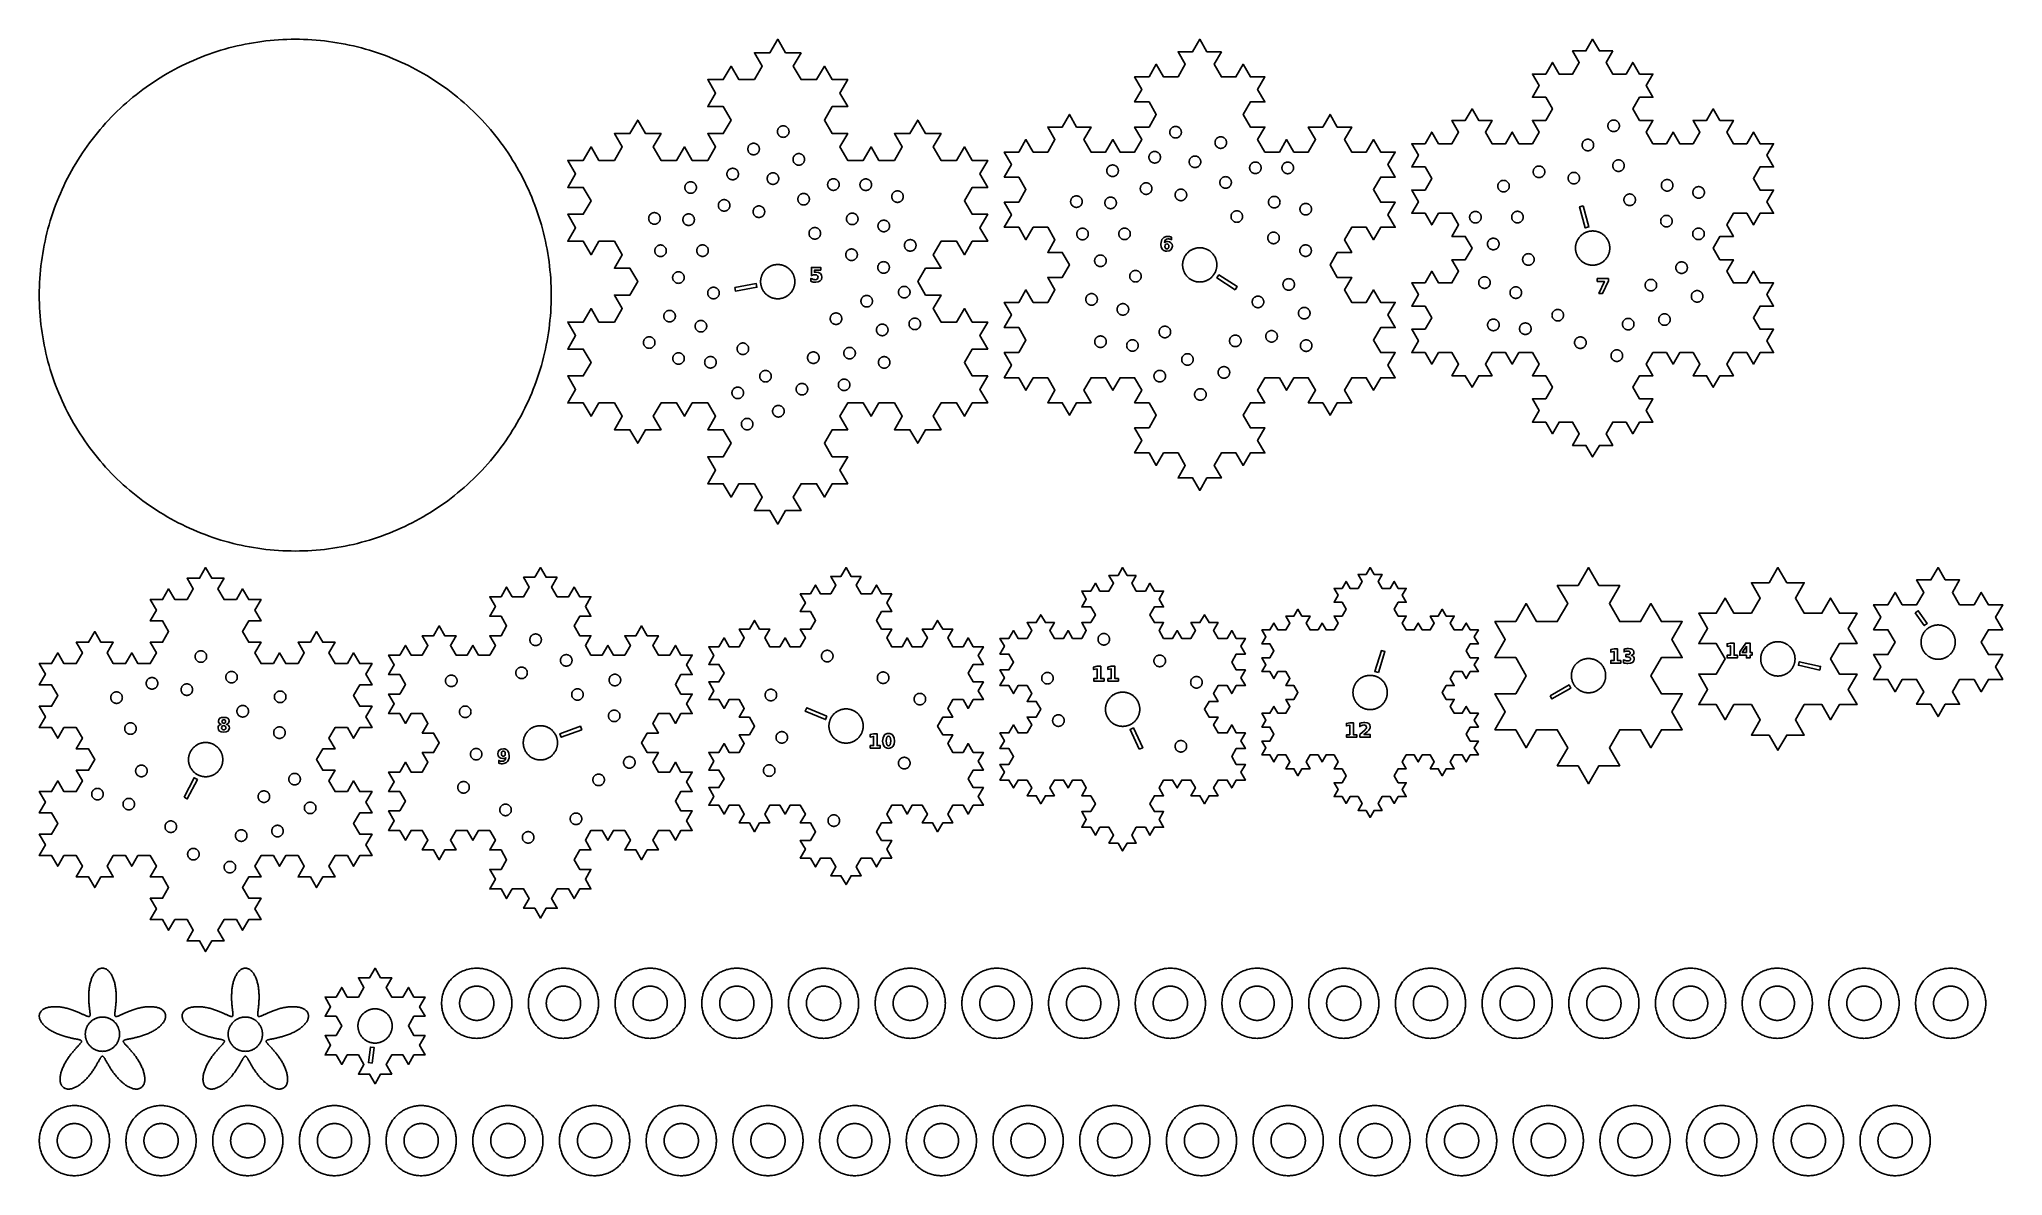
# Model space of a CAD drawing. Header units: millimetres. Extents: x 0 to 476, y 5 to 280.
import ezdxf

# ---------------------------------------------------------------- set-up
doc = ezdxf.new("R2010")
doc.units = ezdxf.units.MM
doc.layers.add('CUT', color=1, linetype='Continuous')
doc.layers.add('ENGRAVE', color=7, linetype='Continuous')

msp = doc.modelspace()

# ---------------------------------------------------------------- linework, layer by layer
at = {"layer": 'CUT'}
for points in [[(124, 218), (123.99, 216.99), (123.97, 215.97), (123.93, 214.96), (123.87, 213.95), (123.79, 212.93), (123.7, 211.92), (123.59, 210.91), (123.47, 209.91), (123.33, 208.9), (123.17, 207.9), (123, 206.9), (122.81, 205.9), (122.6, 204.91), (122.38, 203.92), (122.14, 202.94), (121.89, 201.95), (121.62, 200.98), (121.33, 200), (121.03, 199.03), (120.71, 198.07), (120.38, 197.11), (120.03, 196.16), (119.66, 195.21), (119.28, 194.27), (118.88, 193.34), (118.47, 192.41), (118.05, 191.49), (117.61, 190.58), (117.15, 189.67), (116.68, 188.77), (116.19, 187.88), (115.69, 187), (115.18, 186.13), (114.65, 185.26), (114.11, 184.4), (113.55, 183.55), (112.98, 182.72), (112.4, 181.89), (111.8, 181.07), (111.19, 180.26), (110.56, 179.46), (109.93, 178.67), (109.28, 177.89), (108.61, 177.12), (107.94, 176.36), (107.25, 175.62), (106.55, 174.88), (105.84, 174.16), (105.12, 173.45), (104.38, 172.75), (103.64, 172.06), (102.88, 171.39), (102.11, 170.72), (101.33, 170.07), (100.54, 169.44), (99.74, 168.81), (98.93, 168.2), (98.11, 167.6), (97.28, 167.02), (96.45, 166.45), (95.6, 165.89), (94.74, 165.35), (93.87, 164.82), (93, 164.31), (92.12, 163.81), (91.23, 163.32), (90.33, 162.85), (89.42, 162.39), (88.51, 161.95), (87.59, 161.53), (86.66, 161.12), (85.73, 160.72), (84.79, 160.34), (83.84, 159.97), (82.89, 159.62), (81.93, 159.29), (80.97, 158.97), (80, 158.67), (79.02, 158.38), (78.05, 158.11), (77.06, 157.86), (76.08, 157.62), (75.09, 157.4), (74.1, 157.19), (73.1, 157), (72.1, 156.83), (71.1, 156.67), (70.09, 156.53), (69.09, 156.41), (68.08, 156.3), (67.07, 156.21), (66.05, 156.13), (65.04, 156.07), (64.03, 156.03), (63.01, 156.01), (62, 156), (60.99, 156.01), (59.97, 156.03), (58.96, 156.07), (57.95, 156.13), (56.93, 156.21), (55.92, 156.3), (54.91, 156.41), (53.91, 156.53), (52.9, 156.67), (51.9, 156.83), (50.9, 157), (49.9, 157.19), (48.91, 157.4), (47.92, 157.62), (46.94, 157.86), (45.95, 158.11), (44.98, 158.38), (44, 158.67), (43.03, 158.97), (42.07, 159.29), (41.11, 159.62), (40.16, 159.97), (39.21, 160.34), (38.27, 160.72), (37.34, 161.12), (36.41, 161.53), (35.49, 161.95), (34.58, 162.39), (33.67, 162.85), (32.77, 163.32), (31.88, 163.81), (31, 164.31), (30.13, 164.82), (29.26, 165.35), (28.4, 165.89), (27.55, 166.45), (26.72, 167.02), (25.89, 167.6), (25.07, 168.2), (24.26, 168.81), (23.46, 169.44), (22.67, 170.07), (21.89, 170.72), (21.12, 171.39), (20.36, 172.06), (19.62, 172.75), (18.88, 173.45), (18.16, 174.16), (17.45, 174.88), (16.75, 175.62), (16.06, 176.36), (15.39, 177.12), (14.72, 177.89), (14.07, 178.67), (13.44, 179.46), (12.81, 180.26), (12.2, 181.07), (11.6, 181.89), (11.02, 182.72), (10.45, 183.55), (9.89, 184.4), (9.35, 185.26), (8.82, 186.13), (8.31, 187), (7.81, 187.88), (7.32, 188.77), (6.85, 189.67), (6.39, 190.58), (5.95, 191.49), (5.53, 192.41), (5.12, 193.34), (4.72, 194.27), (4.34, 195.21), (3.97, 196.16), (3.62, 197.11), (3.29, 198.07), (2.97, 199.03), (2.67, 200), (2.38, 200.98), (2.11, 201.95), (1.86, 202.94), (1.62, 203.92), (1.4, 204.91), (1.19, 205.9), (1, 206.9), (0.83, 207.9), (0.67, 208.9), (0.53, 209.91), (0.41, 210.91), (0.3, 211.92), (0.21, 212.93), (0.13, 213.95), (0.07, 214.96), (0.03, 215.97), (0.01, 216.99), (0, 218), (0.01, 219.01), (0.03, 220.03), (0.07, 221.04), (0.13, 222.05), (0.21, 223.07), (0.3, 224.08), (0.41, 225.09), (0.53, 226.09), (0.67, 227.1), (0.83, 228.1), (1, 229.1), (1.19, 230.1), (1.4, 231.09), (1.62, 232.08), (1.86, 233.06), (2.11, 234.05), (2.38, 235.02), (2.67, 236), (2.97, 236.97), (3.29, 237.93), (3.62, 238.89), (3.97, 239.84), (4.34, 240.79), (4.72, 241.73), (5.12, 242.66), (5.53, 243.59), (5.95, 244.51), (6.39, 245.42), (6.85, 246.33), (7.32, 247.23), (7.81, 248.12), (8.31, 249), (8.82, 249.87), (9.35, 250.74), (9.89, 251.6), (10.45, 252.45), (11.02, 253.28), (11.6, 254.11), (12.2, 254.93), (12.81, 255.74), (13.44, 256.54), (14.07, 257.33), (14.72, 258.11), (15.39, 258.88), (16.06, 259.64), (16.75, 260.38), (17.45, 261.12), (18.16, 261.84), (18.88, 262.55), (19.62, 263.25), (20.36, 263.94), (21.12, 264.61), (21.89, 265.28), (22.67, 265.93), (23.46, 266.56), (24.26, 267.19), (25.07, 267.8), (25.89, 268.4), (26.72, 268.98), (27.55, 269.55), (28.4, 270.11), (29.26, 270.65), (30.13, 271.18), (31, 271.69), (31.88, 272.19), (32.77, 272.68), (33.67, 273.15), (34.58, 273.61), (35.49, 274.05), (36.41, 274.47), (37.34, 274.88), (38.27, 275.28), (39.21, 275.66), (40.16, 276.03), (41.11, 276.38), (42.07, 276.71), (43.03, 277.03), (44, 277.33), (44.98, 277.62), (45.95, 277.89), (46.94, 278.14), (47.92, 278.38), (48.91, 278.6), (49.9, 278.81), (50.9, 279), (51.9, 279.17), (52.9, 279.33), (53.91, 279.47), (54.91, 279.59), (55.92, 279.7), (56.93, 279.79), (57.95, 279.87), (58.96, 279.93), (59.97, 279.97), (60.99, 279.99), (62, 280), (63.01, 279.99), (64.03, 279.97), (65.04, 279.93), (66.05, 279.87), (67.07, 279.79), (68.08, 279.7), (69.09, 279.59), (70.09, 279.47), (71.1, 279.33), (72.1, 279.17), (73.1, 279), (74.1, 278.81), (75.09, 278.6), (76.08, 278.38), (77.06, 278.14), (78.05, 277.89), (79.02, 277.62), (80, 277.33), (80.97, 277.03), (81.93, 276.71), (82.89, 276.38), (83.84, 276.03), (84.79, 275.66), (85.73, 275.28), (86.66, 274.88), (87.59, 274.47), (88.51, 274.05), (89.42, 273.61), (90.33, 273.15), (91.23, 272.68), (92.12, 272.19), (93, 271.69), (93.87, 271.18), (94.74, 270.65), (95.6, 270.11), (96.45, 269.55), (97.28, 268.98), (98.11, 268.4), (98.93, 267.8), (99.74, 267.19), (100.54, 266.56), (101.33, 265.93), (102.11, 265.28), (102.88, 264.61), (103.64, 263.94), (104.38, 263.25), (105.12, 262.55), (105.84, 261.84), (106.55, 261.12), (107.25, 260.38), (107.94, 259.64), (108.61, 258.88), (109.28, 258.11), (109.93, 257.33), (110.56, 256.54), (111.19, 255.74), (111.8, 254.93), (112.4, 254.11), (112.98, 253.28), (113.55, 252.45), (114.11, 251.6), (114.65, 250.74), (115.18, 249.87), (115.69, 249), (116.19, 248.12), (116.68, 247.23), (117.15, 246.33), (117.61, 245.42), (118.05, 244.51), (118.47, 243.59), (118.88, 242.66), (119.28, 241.73), (119.66, 240.79), (120.03, 239.84), (120.38, 238.89), (120.71, 237.93), (121.03, 236.97), (121.33, 236), (121.62, 235.02), (121.89, 234.05), (122.14, 233.06), (122.38, 232.08), (122.6, 231.09), (122.81, 230.1), (123, 229.1), (123.17, 228.1), (123.33, 227.1), (123.47, 226.09), (123.59, 225.09), (123.7, 224.08), (123.79, 223.07), (123.87, 222.05), (123.93, 221.04), (123.97, 220.03), (123.99, 219.01), (124, 218)], [(184.52, 276.74), (182.63, 273.47), (184.52, 270.21), (188.28, 270.21), (190.17, 273.47), (192.05, 270.21), (195.82, 270.21), (193.94, 266.95), (195.82, 263.69), (192.05, 263.69), (190.17, 260.42), (192.05, 257.16), (195.82, 257.16), (193.94, 253.9), (195.82, 250.63), (199.59, 250.63), (201.47, 253.9), (203.35, 250.63), (207.12, 250.63), (209.01, 253.9), (207.12, 257.16), (210.89, 257.16), (212.77, 260.42), (214.66, 257.16), (218.43, 257.16), (216.54, 253.9), (218.43, 250.63), (222.19, 250.63), (224.08, 253.9), (225.96, 250.63), (229.73, 250.63), (227.85, 247.37), (229.73, 244.11), (225.96, 244.11), (224.08, 240.84), (225.96, 237.58), (229.73, 237.58), (227.85, 234.32), (229.73, 231.06), (225.96, 231.06), (224.08, 227.79), (222.19, 231.06), (218.43, 231.06), (216.54, 227.79), (218.43, 224.53), (214.66, 224.53), (212.77, 221.27), (214.66, 218), (218.43, 218), (216.54, 214.74), (218.43, 211.48), (222.19, 211.48), (224.08, 214.74), (225.96, 211.48), (229.73, 211.48), (227.85, 208.21), (229.73, 204.95), (225.96, 204.95), (224.08, 201.69), (225.96, 198.43), (229.73, 198.43), (227.85, 195.16), (229.73, 191.9), (225.96, 191.9), (224.08, 188.64), (222.19, 191.9), (218.43, 191.9), (216.54, 188.64), (218.43, 185.37), (214.66, 185.37), (212.77, 182.11), (210.89, 185.37), (207.12, 185.37), (209.01, 188.64), (207.12, 191.9), (203.35, 191.9), (201.47, 188.64), (199.59, 191.9), (195.82, 191.9), (193.94, 188.64), (195.82, 185.37), (192.05, 185.37), (190.17, 182.11), (192.05, 178.85), (195.82, 178.85), (193.94, 175.59), (195.82, 172.32), (192.05, 172.32), (190.17, 169.06), (188.28, 172.32), (184.52, 172.32), (182.63, 169.06), (184.52, 165.8), (180.75, 165.8), (178.86, 162.53), (176.98, 165.8), (173.21, 165.8), (175.1, 169.06), (173.21, 172.32), (169.45, 172.32), (167.56, 169.06), (165.68, 172.32), (161.91, 172.32), (163.79, 175.59), (161.91, 178.85), (165.68, 178.85), (167.56, 182.11), (165.68, 185.37), (161.91, 185.37), (163.79, 188.64), (161.91, 191.9), (158.14, 191.9), (156.26, 188.64), (154.37, 191.9), (150.61, 191.9), (148.72, 188.64), (150.61, 185.37), (146.84, 185.37), (144.95, 182.11), (143.07, 185.37), (139.3, 185.37), (141.19, 188.64), (139.3, 191.9), (135.54, 191.9), (133.65, 188.64), (131.77, 191.9), (128, 191.9), (129.88, 195.16), (128, 198.43), (131.77, 198.43), (133.65, 201.69), (131.77, 204.95), (128, 204.95), (129.88, 208.21), (128, 211.48), (131.77, 211.48), (133.65, 214.74), (135.54, 211.48), (139.3, 211.48), (141.19, 214.74), (139.3, 218), (143.07, 218), (144.95, 221.27), (143.07, 224.53), (139.3, 224.53), (141.19, 227.79), (139.3, 231.06), (135.54, 231.06), (133.65, 227.79), (131.77, 231.06), (128, 231.06), (129.88, 234.32), (128, 237.58), (131.77, 237.58), (133.65, 240.84), (131.77, 244.11), (128, 244.11), (129.88, 247.37), (128, 250.63), (131.77, 250.63), (133.65, 253.9), (135.54, 250.63), (139.3, 250.63), (141.19, 253.9), (139.3, 257.16), (143.07, 257.16), (144.95, 260.42), (146.84, 257.16), (150.61, 257.16), (148.72, 253.9), (150.61, 250.63), (154.37, 250.63), (156.26, 253.9), (158.14, 250.63), (161.91, 250.63), (163.79, 253.9), (161.91, 257.16), (165.68, 257.16), (167.56, 260.42), (165.68, 263.69), (161.91, 263.69), (163.79, 266.95), (161.91, 270.21), (165.68, 270.21), (167.56, 273.47), (169.45, 270.21), (173.21, 270.21), (175.1, 273.47), (173.21, 276.74), (176.98, 276.74), (178.86, 280), (180.75, 276.74), (184.52, 276.74)], [(286.33, 276.96), (284.58, 273.93), (286.33, 270.89), (289.84, 270.89), (291.59, 273.93), (293.35, 270.89), (296.85, 270.89), (295.1, 267.85), (296.85, 264.81), (293.35, 264.81), (291.59, 261.78), (293.35, 258.74), (296.85, 258.74), (295.1, 255.7), (296.85, 252.67), (300.36, 252.67), (302.11, 255.7), (303.87, 252.67), (307.37, 252.67), (309.13, 255.7), (307.37, 258.74), (310.88, 258.74), (312.63, 261.78), (314.39, 258.74), (317.89, 258.74), (316.14, 255.7), (317.89, 252.67), (321.4, 252.67), (323.15, 255.7), (324.91, 252.67), (328.41, 252.67), (326.66, 249.63), (328.41, 246.59), (324.91, 246.59), (323.15, 243.56), (324.91, 240.52), (328.41, 240.52), (326.66, 237.48), (328.41, 234.44), (324.91, 234.44), (323.15, 231.41), (321.4, 234.44), (317.89, 234.44), (316.14, 231.41), (317.89, 228.37), (314.39, 228.37), (312.63, 225.33), (314.39, 222.3), (317.89, 222.3), (316.14, 219.26), (317.89, 216.22), (321.4, 216.22), (323.15, 219.26), (324.91, 216.22), (328.41, 216.22), (326.66, 213.19), (328.41, 210.15), (324.91, 210.15), (323.15, 207.11), (324.91, 204.07), (328.41, 204.07), (326.66, 201.04), (328.41, 198), (324.91, 198), (323.15, 194.96), (321.4, 198), (317.89, 198), (316.14, 194.96), (317.89, 191.93), (314.39, 191.93), (312.63, 188.89), (310.88, 191.93), (307.37, 191.93), (309.13, 194.96), (307.37, 198), (303.87, 198), (302.11, 194.96), (300.36, 198), (296.85, 198), (295.1, 194.96), (296.85, 191.93), (293.35, 191.93), (291.59, 188.89), (293.35, 185.85), (296.85, 185.85), (295.1, 182.81), (296.85, 179.78), (293.35, 179.78), (291.59, 176.74), (289.84, 179.78), (286.33, 179.78), (284.58, 176.74), (286.33, 173.7), (282.83, 173.7), (281.07, 170.67), (279.32, 173.7), (275.81, 173.7), (277.56, 176.74), (275.81, 179.78), (272.3, 179.78), (270.55, 176.74), (268.8, 179.78), (265.29, 179.78), (267.04, 182.81), (265.29, 185.85), (268.8, 185.85), (270.55, 188.89), (268.8, 191.93), (265.29, 191.93), (267.04, 194.96), (265.29, 198), (261.78, 198), (260.03, 194.96), (258.28, 198), (254.77, 198), (253.02, 194.96), (254.77, 191.93), (251.26, 191.93), (249.51, 188.89), (247.76, 191.93), (244.25, 191.93), (246, 194.96), (244.25, 198), (240.74, 198), (238.99, 194.96), (237.24, 198), (233.73, 198), (235.48, 201.04), (233.73, 204.07), (237.24, 204.07), (238.99, 207.11), (237.24, 210.15), (233.73, 210.15), (235.48, 213.19), (233.73, 216.22), (237.24, 216.22), (238.99, 219.26), (240.74, 216.22), (244.25, 216.22), (246, 219.26), (244.25, 222.3), (247.76, 222.3), (249.51, 225.33), (247.76, 228.37), (244.25, 228.37), (246, 231.41), (244.25, 234.44), (240.74, 234.44), (238.99, 231.41), (237.24, 234.44), (233.73, 234.44), (235.48, 237.48), (233.73, 240.52), (237.24, 240.52), (238.99, 243.56), (237.24, 246.59), (233.73, 246.59), (235.48, 249.63), (233.73, 252.67), (237.24, 252.67), (238.99, 255.7), (240.74, 252.67), (244.25, 252.67), (246, 255.7), (244.25, 258.74), (247.76, 258.74), (249.51, 261.78), (251.26, 258.74), (254.77, 258.74), (253.02, 255.7), (254.77, 252.67), (258.28, 252.67), (260.03, 255.7), (261.78, 252.67), (265.29, 252.67), (267.04, 255.7), (265.29, 258.74), (268.8, 258.74), (270.55, 261.78), (268.8, 264.81), (265.29, 264.81), (267.04, 267.85), (265.29, 270.89), (268.8, 270.89), (270.55, 273.93), (272.3, 270.89), (275.81, 270.89), (277.56, 273.93), (275.81, 276.96), (279.32, 276.96), (281.07, 280), (282.83, 276.96), (286.33, 276.96)], [(381.1, 277.19), (379.48, 274.38), (381.1, 271.57), (384.35, 271.57), (385.97, 274.38), (387.6, 271.57), (390.84, 271.57), (389.22, 268.76), (390.84, 265.94), (387.6, 265.94), (385.97, 263.13), (387.6, 260.32), (390.84, 260.32), (389.22, 257.51), (390.84, 254.7), (394.09, 254.7), (395.71, 257.51), (397.33, 254.7), (400.58, 254.7), (402.2, 257.51), (400.58, 260.32), (403.83, 260.32), (405.45, 263.13), (407.07, 260.32), (410.32, 260.32), (408.7, 257.51), (410.32, 254.7), (413.56, 254.7), (415.19, 257.51), (416.81, 254.7), (420.06, 254.7), (418.43, 251.89), (420.06, 249.08), (416.81, 249.08), (415.19, 246.27), (416.81, 243.46), (420.06, 243.46), (418.43, 240.64), (420.06, 237.83), (416.81, 237.83), (415.19, 235.02), (413.56, 237.83), (410.32, 237.83), (408.7, 235.02), (410.32, 232.21), (407.07, 232.21), (405.45, 229.4), (407.07, 226.59), (410.32, 226.59), (408.7, 223.78), (410.32, 220.97), (413.56, 220.97), (415.19, 223.78), (416.81, 220.97), (420.06, 220.97), (418.43, 218.16), (420.06, 215.34), (416.81, 215.34), (415.19, 212.53), (416.81, 209.72), (420.06, 209.72), (418.43, 206.91), (420.06, 204.1), (416.81, 204.1), (415.19, 201.29), (413.56, 204.1), (410.32, 204.1), (408.7, 201.29), (410.32, 198.48), (407.07, 198.48), (405.45, 195.67), (403.83, 198.48), (400.58, 198.48), (402.2, 201.29), (400.58, 204.1), (397.33, 204.1), (395.71, 201.29), (394.09, 204.1), (390.84, 204.1), (389.22, 201.29), (390.84, 198.48), (387.6, 198.48), (385.97, 195.67), (387.6, 192.86), (390.84, 192.86), (389.22, 190.04), (390.84, 187.23), (387.6, 187.23), (385.97, 184.42), (384.35, 187.23), (381.1, 187.23), (379.48, 184.42), (381.1, 181.61), (377.86, 181.61), (376.24, 178.8), (374.61, 181.61), (371.37, 181.61), (372.99, 184.42), (371.37, 187.23), (368.12, 187.23), (366.5, 184.42), (364.87, 187.23), (361.63, 187.23), (363.25, 190.04), (361.63, 192.86), (364.87, 192.86), (366.5, 195.67), (364.87, 198.48), (361.63, 198.48), (363.25, 201.29), (361.63, 204.1), (358.38, 204.1), (356.76, 201.29), (355.14, 204.1), (351.89, 204.1), (350.27, 201.29), (351.89, 198.48), (348.64, 198.48), (347.02, 195.67), (345.4, 198.48), (342.15, 198.48), (343.78, 201.29), (342.15, 204.1), (338.91, 204.1), (337.28, 201.29), (335.66, 204.1), (332.41, 204.1), (334.04, 206.91), (332.41, 209.72), (335.66, 209.72), (337.28, 212.53), (335.66, 215.34), (332.41, 215.34), (334.04, 218.16), (332.41, 220.97), (335.66, 220.97), (337.28, 223.78), (338.91, 220.97), (342.15, 220.97), (343.78, 223.78), (342.15, 226.59), (345.4, 226.59), (347.02, 229.4), (345.4, 232.21), (342.15, 232.21), (343.78, 235.02), (342.15, 237.83), (338.91, 237.83), (337.28, 235.02), (335.66, 237.83), (332.41, 237.83), (334.04, 240.64), (332.41, 243.46), (335.66, 243.46), (337.28, 246.27), (335.66, 249.08), (332.41, 249.08), (334.04, 251.89), (332.41, 254.7), (335.66, 254.7), (337.28, 257.51), (338.91, 254.7), (342.15, 254.7), (343.78, 257.51), (342.15, 260.32), (345.4, 260.32), (347.02, 263.13), (348.64, 260.32), (351.89, 260.32), (350.27, 257.51), (351.89, 254.7), (355.14, 254.7), (356.76, 257.51), (358.38, 254.7), (361.63, 254.7), (363.25, 257.51), (361.63, 260.32), (364.87, 260.32), (366.5, 263.13), (364.87, 265.94), (361.63, 265.94), (363.25, 268.76), (361.63, 271.57), (364.87, 271.57), (366.5, 274.38), (368.12, 271.57), (371.37, 271.57), (372.99, 274.38), (371.37, 277.19), (374.61, 277.19), (376.24, 280), (377.86, 277.19), (381.1, 277.19)], [(181.48, 257.1), (181.52, 257.2), (181.55, 257.31), (181.57, 257.42), (181.59, 257.53), (181.59, 257.63), (181.59, 257.74), (181.57, 257.85), (181.55, 257.96), (181.52, 258.07), (181.48, 258.17), (181.44, 258.27), (181.38, 258.37), (181.32, 258.46), (181.26, 258.54), (181.18, 258.62), (181.1, 258.7), (181.01, 258.77), (180.92, 258.83), (180.83, 258.88), (180.73, 258.93), (180.62, 258.97), (180.52, 259), (180.41, 259.02), (180.3, 259.03), (180.19, 259.03), (180.08, 259.03), (179.97, 259.02), (179.86, 259), (179.76, 258.97), (179.66, 258.93), (179.56, 258.88), (179.46, 258.83), (179.37, 258.77), (179.28, 258.7), (179.2, 258.62), (179.13, 258.54), (179.06, 258.46), (179, 258.37), (178.94, 258.27), (178.9, 258.17), (178.86, 258.07), (178.83, 257.96), (178.81, 257.85), (178.8, 257.74), (178.79, 257.63), (178.8, 257.53), (178.81, 257.42), (178.83, 257.31), (178.86, 257.2), (178.9, 257.1), (178.94, 257), (179, 256.9), (179.06, 256.81), (179.13, 256.73), (179.2, 256.64), (179.28, 256.57), (179.37, 256.5), (179.46, 256.44), (179.56, 256.39), (179.66, 256.34), (179.76, 256.3), (179.86, 256.27), (179.97, 256.25), (180.08, 256.24), (180.19, 256.23), (180.3, 256.24), (180.41, 256.25), (180.52, 256.27), (180.62, 256.3), (180.73, 256.34), (180.83, 256.39), (180.92, 256.44), (181.01, 256.5), (181.1, 256.57), (181.18, 256.64), (181.26, 256.73), (181.32, 256.81), (181.38, 256.9), (181.44, 257), (181.48, 257.1)], [(276.52, 256.94), (276.56, 257.04), (276.59, 257.14), (276.61, 257.25), (276.62, 257.36), (276.63, 257.47), (276.62, 257.58), (276.61, 257.69), (276.59, 257.8), (276.56, 257.9), (276.52, 258.01), (276.47, 258.11), (276.42, 258.2), (276.36, 258.29), (276.29, 258.38), (276.22, 258.46), (276.13, 258.54), (276.05, 258.6), (275.96, 258.67), (275.86, 258.72), (275.76, 258.77), (275.66, 258.8), (275.55, 258.83), (275.44, 258.85), (275.34, 258.87), (275.23, 258.87), (275.12, 258.87), (275.01, 258.85), (274.9, 258.83), (274.79, 258.8), (274.69, 258.77), (274.59, 258.72), (274.49, 258.67), (274.4, 258.6), (274.32, 258.54), (274.24, 258.46), (274.16, 258.38), (274.09, 258.29), (274.03, 258.2), (273.98, 258.11), (273.93, 258.01), (273.89, 257.9), (273.86, 257.8), (273.84, 257.69), (273.83, 257.58), (273.83, 257.47), (273.83, 257.36), (273.84, 257.25), (273.86, 257.14), (273.89, 257.04), (273.93, 256.94), (273.98, 256.84), (274.03, 256.74), (274.09, 256.65), (274.16, 256.56), (274.24, 256.48), (274.32, 256.41), (274.4, 256.34), (274.49, 256.28), (274.59, 256.22), (274.69, 256.18), (274.79, 256.14), (274.9, 256.11), (275.01, 256.09), (275.12, 256.08), (275.23, 256.07), (275.34, 256.08), (275.44, 256.09), (275.55, 256.11), (275.66, 256.14), (275.76, 256.18), (275.86, 256.22), (275.96, 256.28), (276.05, 256.34), (276.13, 256.41), (276.22, 256.48), (276.29, 256.56), (276.36, 256.65), (276.42, 256.74), (276.47, 256.84), (276.52, 256.94)], [(382.66, 258.59), (382.69, 258.7), (382.71, 258.81), (382.72, 258.92), (382.73, 259.03), (382.72, 259.14), (382.71, 259.25), (382.69, 259.35), (382.66, 259.46), (382.62, 259.56), (382.57, 259.66), (382.52, 259.76), (382.46, 259.85), (382.39, 259.94), (382.32, 260.02), (382.24, 260.09), (382.15, 260.16), (382.06, 260.22), (381.96, 260.27), (381.86, 260.32), (381.76, 260.36), (381.65, 260.39), (381.55, 260.41), (381.44, 260.42), (381.33, 260.43), (381.22, 260.42), (381.11, 260.41), (381, 260.39), (380.89, 260.36), (380.79, 260.32), (380.69, 260.27), (380.6, 260.22), (380.5, 260.16), (380.42, 260.09), (380.34, 260.02), (380.26, 259.94), (380.19, 259.85), (380.13, 259.76), (380.08, 259.66), (380.03, 259.56), (380, 259.46), (379.97, 259.35), (379.94, 259.25), (379.93, 259.14), (379.93, 259.03), (379.93, 258.92), (379.94, 258.81), (379.97, 258.7), (380, 258.59), (380.03, 258.49), (380.08, 258.39), (380.13, 258.3), (380.19, 258.2), (380.26, 258.12), (380.34, 258.04), (380.42, 257.96), (380.5, 257.89), (380.6, 257.83), (380.69, 257.78), (380.79, 257.73), (380.89, 257.7), (381, 257.67), (381.11, 257.64), (381.22, 257.63), (381.33, 257.63), (381.44, 257.63), (381.55, 257.64), (381.65, 257.67), (381.76, 257.7), (381.86, 257.73), (381.96, 257.78), (382.06, 257.83), (382.15, 257.89), (382.24, 257.96), (382.32, 258.04), (382.39, 258.12), (382.46, 258.2), (382.52, 258.3), (382.57, 258.39), (382.62, 258.49), (382.66, 258.59)], [(174.31, 252.87), (174.35, 252.97), (174.38, 253.08), (174.4, 253.19), (174.41, 253.3), (174.42, 253.4), (174.41, 253.51), (174.4, 253.62), (174.38, 253.73), (174.35, 253.84), (174.31, 253.94), (174.27, 254.04), (174.21, 254.14), (174.15, 254.23), (174.08, 254.31), (174.01, 254.39), (173.93, 254.47), (173.84, 254.54), (173.75, 254.6), (173.65, 254.65), (173.55, 254.7), (173.45, 254.74), (173.34, 254.77), (173.24, 254.79), (173.13, 254.8), (173.02, 254.8), (172.91, 254.8), (172.8, 254.79), (172.69, 254.77), (172.59, 254.74), (172.48, 254.7), (172.38, 254.65), (172.29, 254.6), (172.2, 254.54), (172.11, 254.47), (172.03, 254.39), (171.95, 254.31), (171.89, 254.23), (171.82, 254.14), (171.77, 254.04), (171.72, 253.94), (171.69, 253.84), (171.66, 253.73), (171.64, 253.62), (171.62, 253.51), (171.62, 253.4), (171.62, 253.3), (171.64, 253.19), (171.66, 253.08), (171.69, 252.97), (171.72, 252.87), (171.77, 252.77), (171.82, 252.67), (171.89, 252.58), (171.95, 252.5), (172.03, 252.41), (172.11, 252.34), (172.2, 252.27), (172.29, 252.21), (172.38, 252.16), (172.48, 252.11), (172.59, 252.07), (172.69, 252.04), (172.8, 252.02), (172.91, 252.01), (173.02, 252), (173.13, 252.01), (173.24, 252.02), (173.34, 252.04), (173.45, 252.07), (173.55, 252.11), (173.65, 252.16), (173.75, 252.21), (173.84, 252.27), (173.93, 252.34), (174.01, 252.41), (174.08, 252.5), (174.15, 252.58), (174.21, 252.67), (174.27, 252.77), (174.31, 252.87)], [(185.29, 250.46), (185.32, 250.57), (185.34, 250.68), (185.35, 250.78), (185.36, 250.89), (185.35, 251), (185.34, 251.11), (185.32, 251.22), (185.29, 251.33), (185.25, 251.43), (185.2, 251.53), (185.15, 251.63), (185.09, 251.72), (185.02, 251.8), (184.95, 251.88), (184.87, 251.96), (184.78, 252.03), (184.69, 252.09), (184.59, 252.14), (184.49, 252.19), (184.39, 252.23), (184.28, 252.26), (184.18, 252.28), (184.07, 252.29), (183.96, 252.29), (183.85, 252.29), (183.74, 252.28), (183.63, 252.26), (183.52, 252.23), (183.42, 252.19), (183.32, 252.14), (183.22, 252.09), (183.13, 252.03), (183.05, 251.96), (182.97, 251.88), (182.89, 251.8), (182.82, 251.72), (182.76, 251.63), (182.71, 251.53), (182.66, 251.43), (182.62, 251.33), (182.59, 251.22), (182.57, 251.11), (182.56, 251), (182.56, 250.89), (182.56, 250.78), (182.57, 250.68), (182.59, 250.57), (182.62, 250.46), (182.66, 250.36), (182.71, 250.26), (182.76, 250.16), (182.82, 250.07), (182.89, 249.98), (182.97, 249.9), (183.05, 249.83), (183.13, 249.76), (183.22, 249.7), (183.32, 249.65), (183.42, 249.6), (183.52, 249.56), (183.63, 249.53), (183.74, 249.51), (183.85, 249.5), (183.96, 249.49), (184.07, 249.5), (184.18, 249.51), (184.28, 249.53), (184.39, 249.56), (184.49, 249.6), (184.59, 249.65), (184.69, 249.7), (184.78, 249.76), (184.87, 249.83), (184.95, 249.9), (185.02, 249.98), (185.09, 250.07), (185.15, 250.16), (185.2, 250.26), (185.25, 250.36), (185.29, 250.46)], [(271.45, 250.87), (271.49, 250.97), (271.52, 251.08), (271.54, 251.19), (271.56, 251.3), (271.56, 251.41), (271.56, 251.52), (271.54, 251.63), (271.52, 251.73), (271.49, 251.84), (271.45, 251.94), (271.41, 252.04), (271.35, 252.14), (271.29, 252.23), (271.22, 252.32), (271.15, 252.4), (271.07, 252.47), (270.98, 252.54), (270.89, 252.6), (270.8, 252.65), (270.7, 252.7), (270.59, 252.74), (270.49, 252.77), (270.38, 252.79), (270.27, 252.8), (270.16, 252.81), (270.05, 252.8), (269.94, 252.79), (269.83, 252.77), (269.73, 252.74), (269.62, 252.7), (269.52, 252.65), (269.43, 252.6), (269.34, 252.54), (269.25, 252.47), (269.17, 252.4), (269.1, 252.32), (269.03, 252.23), (268.97, 252.14), (268.91, 252.04), (268.87, 251.94), (268.83, 251.84), (268.8, 251.73), (268.78, 251.63), (268.76, 251.52), (268.76, 251.41), (268.76, 251.3), (268.78, 251.19), (268.8, 251.08), (268.83, 250.97), (268.87, 250.87), (268.91, 250.77), (268.97, 250.68), (269.03, 250.58), (269.1, 250.5), (269.17, 250.42), (269.25, 250.34), (269.34, 250.27), (269.43, 250.21), (269.52, 250.16), (269.62, 250.11), (269.73, 250.08), (269.83, 250.05), (269.94, 250.02), (270.05, 250.01), (270.16, 250.01), (270.27, 250.01), (270.38, 250.02), (270.49, 250.05), (270.59, 250.08), (270.7, 250.11), (270.8, 250.16), (270.89, 250.21), (270.98, 250.27), (271.07, 250.34), (271.15, 250.42), (271.22, 250.5), (271.29, 250.58), (271.35, 250.68), (271.41, 250.77), (271.45, 250.87)], [(287.46, 254.42), (287.5, 254.53), (287.52, 254.63), (287.55, 254.74), (287.56, 254.85), (287.56, 254.96), (287.56, 255.07), (287.55, 255.18), (287.52, 255.29), (287.5, 255.39), (287.46, 255.5), (287.41, 255.6), (287.36, 255.69), (287.3, 255.78), (287.23, 255.87), (287.15, 255.95), (287.07, 256.03), (286.99, 256.09), (286.9, 256.15), (286.8, 256.21), (286.7, 256.25), (286.6, 256.29), (286.49, 256.32), (286.38, 256.34), (286.27, 256.36), (286.16, 256.36), (286.05, 256.36), (285.94, 256.34), (285.84, 256.32), (285.73, 256.29), (285.63, 256.25), (285.53, 256.21), (285.43, 256.15), (285.34, 256.09), (285.25, 256.03), (285.17, 255.95), (285.1, 255.87), (285.03, 255.78), (284.97, 255.69), (284.92, 255.6), (284.87, 255.5), (284.83, 255.39), (284.8, 255.29), (284.78, 255.18), (284.77, 255.07), (284.76, 254.96), (284.77, 254.85), (284.78, 254.74), (284.8, 254.63), (284.83, 254.53), (284.87, 254.42), (284.92, 254.33), (284.97, 254.23), (285.03, 254.14), (285.1, 254.05), (285.17, 253.97), (285.25, 253.9), (285.34, 253.83), (285.43, 253.77), (285.53, 253.71), (285.63, 253.67), (285.73, 253.63), (285.84, 253.6), (285.94, 253.58), (286.05, 253.57), (286.16, 253.56), (286.27, 253.57), (286.38, 253.58), (286.49, 253.6), (286.6, 253.63), (286.7, 253.67), (286.8, 253.71), (286.9, 253.77), (286.99, 253.83), (287.07, 253.9), (287.15, 253.97), (287.23, 254.05), (287.3, 254.14), (287.36, 254.23), (287.41, 254.33), (287.46, 254.42)], [(376.44, 254.05), (376.46, 254.15), (376.48, 254.26), (376.48, 254.37), (376.48, 254.48), (376.46, 254.59), (376.44, 254.7), (376.41, 254.81), (376.37, 254.91), (376.33, 255.01), (376.27, 255.1), (376.21, 255.2), (376.15, 255.28), (376.07, 255.36), (375.99, 255.44), (375.9, 255.51), (375.81, 255.57), (375.72, 255.62), (375.62, 255.67), (375.51, 255.7), (375.41, 255.73), (375.3, 255.76), (375.19, 255.77), (375.08, 255.77), (374.97, 255.77), (374.86, 255.76), (374.75, 255.73), (374.65, 255.7), (374.54, 255.67), (374.45, 255.62), (374.35, 255.57), (374.26, 255.51), (374.17, 255.44), (374.09, 255.36), (374.02, 255.28), (373.95, 255.2), (373.89, 255.1), (373.83, 255.01), (373.79, 254.91), (373.75, 254.81), (373.72, 254.7), (373.7, 254.59), (373.68, 254.48), (373.68, 254.37), (373.68, 254.26), (373.7, 254.15), (373.72, 254.05), (373.75, 253.94), (373.79, 253.84), (373.83, 253.74), (373.89, 253.64), (373.95, 253.55), (374.02, 253.46), (374.09, 253.38), (374.17, 253.31), (374.26, 253.24), (374.35, 253.18), (374.45, 253.13), (374.54, 253.08), (374.65, 253.04), (374.75, 253.01), (374.86, 252.99), (374.97, 252.98), (375.08, 252.97), (375.19, 252.98), (375.3, 252.99), (375.41, 253.01), (375.51, 253.04), (375.62, 253.08), (375.72, 253.13), (375.81, 253.18), (375.9, 253.24), (375.99, 253.31), (376.07, 253.38), (376.15, 253.46), (376.21, 253.55), (376.27, 253.64), (376.33, 253.74), (376.37, 253.84), (376.41, 253.94), (376.44, 254.05)], [(169.25, 246.8), (169.28, 246.91), (169.31, 247.01), (169.34, 247.12), (169.35, 247.23), (169.35, 247.34), (169.35, 247.45), (169.34, 247.56), (169.31, 247.67), (169.28, 247.77), (169.25, 247.88), (169.2, 247.98), (169.15, 248.07), (169.09, 248.16), (169.02, 248.25), (168.94, 248.33), (168.86, 248.4), (168.78, 248.47), (168.68, 248.53), (168.59, 248.59), (168.49, 248.63), (168.39, 248.67), (168.28, 248.7), (168.17, 248.72), (168.06, 248.74), (167.95, 248.74), (167.84, 248.74), (167.73, 248.72), (167.63, 248.7), (167.52, 248.67), (167.42, 248.63), (167.32, 248.59), (167.22, 248.53), (167.13, 248.47), (167.04, 248.4), (166.96, 248.33), (166.89, 248.25), (166.82, 248.16), (166.76, 248.07), (166.71, 247.98), (166.66, 247.88), (166.62, 247.77), (166.59, 247.67), (166.57, 247.56), (166.56, 247.45), (166.55, 247.34), (166.56, 247.23), (166.57, 247.12), (166.59, 247.01), (166.62, 246.91), (166.66, 246.8), (166.71, 246.7), (166.76, 246.61), (166.82, 246.52), (166.89, 246.43), (166.96, 246.35), (167.04, 246.28), (167.13, 246.21), (167.22, 246.15), (167.32, 246.09), (167.42, 246.05), (167.52, 246.01), (167.63, 245.98), (167.73, 245.96), (167.84, 245.94), (167.95, 245.94), (168.06, 245.94), (168.17, 245.96), (168.28, 245.98), (168.39, 246.01), (168.49, 246.05), (168.59, 246.09), (168.68, 246.15), (168.78, 246.21), (168.86, 246.28), (168.94, 246.35), (169.02, 246.43), (169.09, 246.52), (169.15, 246.61), (169.2, 246.7), (169.25, 246.8)], [(179, 245.7), (179.04, 245.81), (179.07, 245.91), (179.09, 246.02), (179.11, 246.13), (179.11, 246.24), (179.11, 246.35), (179.09, 246.46), (179.07, 246.57), (179.04, 246.67), (179, 246.78), (178.96, 246.88), (178.9, 246.97), (178.84, 247.06), (178.77, 247.15), (178.7, 247.23), (178.62, 247.3), (178.53, 247.37), (178.44, 247.43), (178.35, 247.49), (178.25, 247.53), (178.14, 247.57), (178.04, 247.6), (177.93, 247.62), (177.82, 247.64), (177.71, 247.64), (177.6, 247.64), (177.49, 247.62), (177.38, 247.6), (177.28, 247.57), (177.17, 247.53), (177.07, 247.49), (176.98, 247.43), (176.89, 247.37), (176.8, 247.3), (176.72, 247.23), (176.65, 247.15), (176.58, 247.06), (176.52, 246.97), (176.46, 246.88), (176.42, 246.78), (176.38, 246.67), (176.35, 246.57), (176.33, 246.46), (176.31, 246.35), (176.31, 246.24), (176.31, 246.13), (176.33, 246.02), (176.35, 245.91), (176.38, 245.81), (176.42, 245.7), (176.46, 245.6), (176.52, 245.51), (176.58, 245.42), (176.65, 245.33), (176.72, 245.25), (176.8, 245.18), (176.89, 245.11), (176.98, 245.05), (177.07, 244.99), (177.17, 244.95), (177.28, 244.91), (177.38, 244.88), (177.49, 244.86), (177.6, 244.84), (177.71, 244.84), (177.82, 244.84), (177.93, 244.86), (178.04, 244.88), (178.14, 244.91), (178.25, 244.95), (178.35, 244.99), (178.44, 245.05), (178.53, 245.11), (178.62, 245.18), (178.7, 245.25), (178.77, 245.33), (178.84, 245.42), (178.9, 245.51), (178.96, 245.6), (179, 245.7)], [(261.3, 247.71), (261.33, 247.82), (261.35, 247.92), (261.37, 248.03), (261.37, 248.14), (261.37, 248.25), (261.35, 248.36), (261.33, 248.47), (261.3, 248.58), (261.26, 248.68), (261.22, 248.78), (261.16, 248.87), (261.1, 248.97), (261.04, 249.05), (260.96, 249.13), (260.88, 249.21), (260.79, 249.28), (260.7, 249.34), (260.61, 249.39), (260.51, 249.44), (260.4, 249.47), (260.3, 249.5), (260.19, 249.53), (260.08, 249.54), (259.97, 249.54), (259.86, 249.54), (259.75, 249.53), (259.64, 249.5), (259.54, 249.47), (259.44, 249.44), (259.34, 249.39), (259.24, 249.34), (259.15, 249.28), (259.06, 249.21), (258.98, 249.13), (258.91, 249.05), (258.84, 248.97), (258.78, 248.87), (258.72, 248.78), (258.68, 248.68), (258.64, 248.58), (258.61, 248.47), (258.59, 248.36), (258.58, 248.25), (258.57, 248.14), (258.58, 248.03), (258.59, 247.92), (258.61, 247.82), (258.64, 247.71), (258.68, 247.61), (258.72, 247.51), (258.78, 247.41), (258.84, 247.32), (258.91, 247.23), (258.98, 247.15), (259.06, 247.08), (259.15, 247.01), (259.24, 246.95), (259.34, 246.9), (259.44, 246.85), (259.54, 246.81), (259.64, 246.78), (259.75, 246.76), (259.86, 246.75), (259.97, 246.74), (260.08, 246.75), (260.19, 246.76), (260.3, 246.78), (260.4, 246.81), (260.51, 246.85), (260.61, 246.9), (260.7, 246.95), (260.79, 247.01), (260.88, 247.08), (260.96, 247.15), (261.04, 247.23), (261.1, 247.32), (261.16, 247.41), (261.22, 247.51), (261.26, 247.61), (261.3, 247.71)], [(281.21, 249.77), (281.25, 249.87), (281.28, 249.98), (281.3, 250.09), (281.31, 250.2), (281.32, 250.31), (281.31, 250.42), (281.3, 250.53), (281.28, 250.63), (281.25, 250.74), (281.21, 250.84), (281.16, 250.94), (281.11, 251.04), (281.05, 251.13), (280.98, 251.22), (280.91, 251.3), (280.83, 251.37), (280.74, 251.44), (280.65, 251.5), (280.55, 251.55), (280.45, 251.6), (280.35, 251.64), (280.24, 251.67), (280.14, 251.69), (280.03, 251.7), (279.92, 251.71), (279.81, 251.7), (279.7, 251.69), (279.59, 251.67), (279.48, 251.64), (279.38, 251.6), (279.28, 251.55), (279.19, 251.5), (279.09, 251.44), (279.01, 251.37), (278.93, 251.3), (278.85, 251.22), (278.78, 251.13), (278.72, 251.04), (278.67, 250.94), (278.62, 250.84), (278.59, 250.74), (278.56, 250.63), (278.53, 250.53), (278.52, 250.42), (278.52, 250.31), (278.52, 250.2), (278.53, 250.09), (278.56, 249.98), (278.59, 249.87), (278.62, 249.77), (278.67, 249.67), (278.72, 249.57), (278.78, 249.48), (278.85, 249.4), (278.93, 249.32), (279.01, 249.24), (279.09, 249.17), (279.19, 249.11), (279.28, 249.06), (279.38, 249.01), (279.48, 248.97), (279.59, 248.95), (279.7, 248.92), (279.81, 248.91), (279.92, 248.91), (280.03, 248.91), (280.14, 248.92), (280.24, 248.95), (280.35, 248.97), (280.45, 249.01), (280.55, 249.06), (280.65, 249.11), (280.74, 249.17), (280.83, 249.24), (280.91, 249.32), (280.98, 249.4), (281.05, 249.48), (281.11, 249.57), (281.16, 249.67), (281.21, 249.77)], [(295.88, 248.42), (295.91, 248.52), (295.93, 248.63), (295.94, 248.74), (295.95, 248.85), (295.94, 248.96), (295.93, 249.07), (295.91, 249.18), (295.88, 249.28), (295.84, 249.39), (295.8, 249.49), (295.74, 249.58), (295.68, 249.67), (295.61, 249.76), (295.54, 249.84), (295.46, 249.92), (295.37, 249.98), (295.28, 250.05), (295.18, 250.1), (295.08, 250.15), (294.98, 250.18), (294.88, 250.21), (294.77, 250.23), (294.66, 250.25), (294.55, 250.25), (294.44, 250.25), (294.33, 250.23), (294.22, 250.21), (294.12, 250.18), (294.01, 250.15), (293.91, 250.1), (293.82, 250.05), (293.73, 249.98), (293.64, 249.92), (293.56, 249.84), (293.48, 249.76), (293.42, 249.67), (293.35, 249.58), (293.3, 249.49), (293.26, 249.39), (293.22, 249.28), (293.19, 249.18), (293.17, 249.07), (293.15, 248.96), (293.15, 248.85), (293.15, 248.74), (293.17, 248.63), (293.19, 248.52), (293.22, 248.42), (293.26, 248.32), (293.3, 248.22), (293.35, 248.12), (293.42, 248.03), (293.48, 247.94), (293.56, 247.86), (293.64, 247.79), (293.73, 247.72), (293.82, 247.66), (293.91, 247.6), (294.01, 247.56), (294.12, 247.52), (294.22, 247.49), (294.33, 247.47), (294.44, 247.46), (294.55, 247.45), (294.66, 247.46), (294.77, 247.47), (294.88, 247.49), (294.98, 247.52), (295.08, 247.56), (295.18, 247.6), (295.28, 247.66), (295.37, 247.72), (295.46, 247.79), (295.54, 247.86), (295.61, 247.94), (295.68, 248.03), (295.74, 248.12), (295.8, 248.22), (295.84, 248.32), (295.88, 248.42)], [(303.72, 248.4), (303.75, 248.5), (303.77, 248.61), (303.78, 248.72), (303.79, 248.83), (303.78, 248.94), (303.77, 249.05), (303.75, 249.16), (303.72, 249.26), (303.68, 249.36), (303.63, 249.46), (303.58, 249.56), (303.52, 249.65), (303.45, 249.74), (303.38, 249.82), (303.3, 249.89), (303.21, 249.96), (303.12, 250.02), (303.02, 250.08), (302.92, 250.12), (302.82, 250.16), (302.71, 250.19), (302.6, 250.21), (302.5, 250.22), (302.39, 250.23), (302.28, 250.22), (302.17, 250.21), (302.06, 250.19), (301.95, 250.16), (301.85, 250.12), (301.75, 250.08), (301.65, 250.02), (301.56, 249.96), (301.48, 249.89), (301.4, 249.82), (301.32, 249.74), (301.25, 249.65), (301.19, 249.56), (301.14, 249.46), (301.09, 249.36), (301.05, 249.26), (301.02, 249.16), (301, 249.05), (300.99, 248.94), (300.99, 248.83), (300.99, 248.72), (301, 248.61), (301.02, 248.5), (301.05, 248.4), (301.09, 248.29), (301.14, 248.19), (301.19, 248.1), (301.25, 248.01), (301.32, 247.92), (301.4, 247.84), (301.48, 247.76), (301.56, 247.7), (301.65, 247.64), (301.75, 247.58), (301.85, 247.54), (301.95, 247.5), (302.06, 247.47), (302.17, 247.45), (302.28, 247.43), (302.39, 247.43), (302.5, 247.43), (302.6, 247.45), (302.71, 247.47), (302.82, 247.5), (302.92, 247.54), (303.02, 247.58), (303.12, 247.64), (303.21, 247.7), (303.3, 247.76), (303.38, 247.84), (303.45, 247.92), (303.52, 248.01), (303.58, 248.1), (303.63, 248.19), (303.68, 248.29), (303.72, 248.4)], [(364.57, 247.45), (364.6, 247.56), (364.62, 247.66), (364.64, 247.77), (364.64, 247.88), (364.64, 247.99), (364.62, 248.1), (364.6, 248.21), (364.57, 248.31), (364.54, 248.42), (364.49, 248.52), (364.44, 248.61), (364.37, 248.7), (364.31, 248.79), (364.23, 248.87), (364.15, 248.95), (364.06, 249.01), (363.97, 249.08), (363.88, 249.13), (363.78, 249.18), (363.67, 249.21), (363.57, 249.24), (363.46, 249.26), (363.35, 249.28), (363.24, 249.28), (363.13, 249.28), (363.02, 249.26), (362.92, 249.24), (362.81, 249.21), (362.71, 249.18), (362.61, 249.13), (362.51, 249.08), (362.42, 249.01), (362.33, 248.95), (362.25, 248.87), (362.18, 248.79), (362.11, 248.7), (362.05, 248.61), (361.99, 248.52), (361.95, 248.42), (361.91, 248.31), (361.88, 248.21), (361.86, 248.1), (361.85, 247.99), (361.84, 247.88), (361.85, 247.77), (361.86, 247.66), (361.88, 247.56), (361.91, 247.45), (361.95, 247.35), (361.99, 247.25), (362.05, 247.15), (362.11, 247.06), (362.18, 246.97), (362.25, 246.89), (362.33, 246.82), (362.42, 246.75), (362.51, 246.69), (362.61, 246.63), (362.71, 246.59), (362.81, 246.55), (362.92, 246.52), (363.02, 246.5), (363.13, 246.49), (363.24, 246.48), (363.35, 246.49), (363.46, 246.5), (363.57, 246.52), (363.67, 246.55), (363.78, 246.59), (363.88, 246.63), (363.97, 246.69), (364.06, 246.75), (364.15, 246.82), (364.23, 246.89), (364.31, 246.97), (364.37, 247.06), (364.44, 247.15), (364.49, 247.25), (364.54, 247.35), (364.57, 247.45)], [(373.01, 245.92), (373.04, 246.02), (373.06, 246.13), (373.07, 246.24), (373.08, 246.35), (373.07, 246.46), (373.06, 246.57), (373.04, 246.68), (373.01, 246.78), (372.97, 246.89), (372.93, 246.99), (372.87, 247.08), (372.81, 247.17), (372.74, 247.26), (372.67, 247.34), (372.59, 247.42), (372.5, 247.48), (372.41, 247.54), (372.31, 247.6), (372.21, 247.64), (372.11, 247.68), (372.01, 247.71), (371.9, 247.73), (371.79, 247.75), (371.68, 247.75), (371.57, 247.75), (371.46, 247.73), (371.35, 247.71), (371.25, 247.68), (371.14, 247.64), (371.04, 247.6), (370.95, 247.54), (370.86, 247.48), (370.77, 247.42), (370.69, 247.34), (370.61, 247.26), (370.55, 247.17), (370.48, 247.08), (370.43, 246.99), (370.39, 246.89), (370.35, 246.78), (370.32, 246.68), (370.3, 246.57), (370.28, 246.46), (370.28, 246.35), (370.28, 246.24), (370.3, 246.13), (370.32, 246.02), (370.35, 245.92), (370.39, 245.82), (370.43, 245.72), (370.48, 245.62), (370.55, 245.53), (370.61, 245.44), (370.69, 245.36), (370.77, 245.29), (370.86, 245.22), (370.95, 245.16), (371.04, 245.1), (371.14, 245.06), (371.25, 245.02), (371.35, 244.99), (371.46, 244.97), (371.57, 244.96), (371.68, 244.95), (371.79, 244.96), (371.9, 244.97), (372.01, 244.99), (372.11, 245.02), (372.21, 245.06), (372.31, 245.1), (372.41, 245.16), (372.5, 245.22), (372.59, 245.29), (372.67, 245.36), (372.74, 245.44), (372.81, 245.53), (372.87, 245.62), (372.93, 245.72), (372.97, 245.82), (373.01, 245.92)], [(383.83, 248.94), (383.86, 249.05), (383.88, 249.16), (383.9, 249.27), (383.9, 249.38), (383.9, 249.49), (383.88, 249.59), (383.86, 249.7), (383.83, 249.81), (383.79, 249.91), (383.75, 250.01), (383.69, 250.11), (383.63, 250.2), (383.57, 250.28), (383.49, 250.37), (383.41, 250.44), (383.32, 250.51), (383.23, 250.57), (383.14, 250.62), (383.04, 250.67), (382.93, 250.71), (382.83, 250.74), (382.72, 250.76), (382.61, 250.77), (382.5, 250.78), (382.39, 250.77), (382.28, 250.76), (382.17, 250.74), (382.07, 250.71), (381.97, 250.67), (381.87, 250.62), (381.77, 250.57), (381.68, 250.51), (381.59, 250.44), (381.51, 250.37), (381.44, 250.28), (381.37, 250.2), (381.31, 250.11), (381.25, 250.01), (381.21, 249.91), (381.17, 249.81), (381.14, 249.7), (381.12, 249.59), (381.11, 249.49), (381.1, 249.38), (381.11, 249.27), (381.12, 249.16), (381.14, 249.05), (381.17, 248.94), (381.21, 248.84), (381.25, 248.74), (381.31, 248.64), (381.37, 248.55), (381.44, 248.47), (381.51, 248.39), (381.59, 248.31), (381.68, 248.24), (381.77, 248.18), (381.87, 248.13), (381.97, 248.08), (382.07, 248.04), (382.17, 248.01), (382.28, 247.99), (382.39, 247.98), (382.5, 247.98), (382.61, 247.98), (382.72, 247.99), (382.83, 248.01), (382.93, 248.04), (383.04, 248.08), (383.14, 248.13), (383.23, 248.18), (383.32, 248.24), (383.41, 248.31), (383.49, 248.39), (383.57, 248.47), (383.63, 248.55), (383.69, 248.64), (383.75, 248.74), (383.79, 248.84), (383.83, 248.94)], [(159.1, 243.64), (159.13, 243.75), (159.15, 243.86), (159.16, 243.97), (159.16, 244.08), (159.16, 244.19), (159.15, 244.3), (159.13, 244.4), (159.1, 244.51), (159.06, 244.61), (159.01, 244.71), (158.96, 244.81), (158.9, 244.9), (158.83, 244.99), (158.75, 245.07), (158.67, 245.14), (158.59, 245.21), (158.5, 245.27), (158.4, 245.32), (158.3, 245.37), (158.2, 245.41), (158.09, 245.44), (157.98, 245.46), (157.87, 245.47), (157.76, 245.48), (157.65, 245.47), (157.54, 245.46), (157.44, 245.44), (157.33, 245.41), (157.23, 245.37), (157.13, 245.32), (157.03, 245.27), (156.94, 245.21), (156.85, 245.14), (156.77, 245.07), (156.7, 244.99), (156.63, 244.9), (156.57, 244.81), (156.52, 244.71), (156.47, 244.61), (156.43, 244.51), (156.4, 244.4), (156.38, 244.3), (156.37, 244.19), (156.36, 244.08), (156.37, 243.97), (156.38, 243.86), (156.4, 243.75), (156.43, 243.64), (156.47, 243.54), (156.52, 243.44), (156.57, 243.34), (156.63, 243.25), (156.7, 243.17), (156.77, 243.09), (156.85, 243.01), (156.94, 242.94), (157.03, 242.88), (157.13, 242.83), (157.23, 242.78), (157.33, 242.74), (157.44, 242.71), (157.54, 242.69), (157.65, 242.68), (157.76, 242.68), (157.87, 242.68), (157.98, 242.69), (158.09, 242.71), (158.2, 242.74), (158.3, 242.78), (158.4, 242.83), (158.5, 242.88), (158.59, 242.94), (158.67, 243.01), (158.75, 243.09), (158.83, 243.17), (158.9, 243.25), (158.96, 243.34), (159.01, 243.44), (159.06, 243.54), (159.1, 243.64)], [(186.46, 240.81), (186.49, 240.92), (186.51, 241.02), (186.53, 241.13), (186.53, 241.24), (186.53, 241.35), (186.51, 241.46), (186.49, 241.57), (186.46, 241.67), (186.42, 241.78), (186.38, 241.88), (186.32, 241.97), (186.26, 242.06), (186.19, 242.15), (186.12, 242.23), (186.04, 242.31), (185.95, 242.37), (185.86, 242.44), (185.77, 242.49), (185.67, 242.54), (185.56, 242.57), (185.46, 242.6), (185.35, 242.62), (185.24, 242.64), (185.13, 242.64), (185.02, 242.64), (184.91, 242.62), (184.8, 242.6), (184.7, 242.57), (184.59, 242.54), (184.49, 242.49), (184.4, 242.44), (184.31, 242.37), (184.22, 242.31), (184.14, 242.23), (184.07, 242.15), (184, 242.06), (183.94, 241.97), (183.88, 241.88), (183.84, 241.78), (183.8, 241.67), (183.77, 241.57), (183.75, 241.46), (183.73, 241.35), (183.73, 241.24), (183.73, 241.13), (183.75, 241.02), (183.77, 240.92), (183.8, 240.81), (183.84, 240.71), (183.88, 240.61), (183.94, 240.51), (184, 240.42), (184.07, 240.33), (184.14, 240.25), (184.22, 240.18), (184.31, 240.11), (184.4, 240.05), (184.49, 239.99), (184.59, 239.95), (184.7, 239.91), (184.8, 239.88), (184.91, 239.86), (185.02, 239.85), (185.13, 239.84), (185.24, 239.85), (185.35, 239.86), (185.46, 239.88), (185.56, 239.91), (185.67, 239.95), (185.77, 239.99), (185.86, 240.05), (185.95, 240.11), (186.04, 240.18), (186.12, 240.25), (186.19, 240.33), (186.26, 240.42), (186.32, 240.51), (186.38, 240.61), (186.42, 240.71), (186.46, 240.81)], [(193.63, 244.25), (193.67, 244.35), (193.7, 244.46), (193.72, 244.57), (193.74, 244.68), (193.74, 244.79), (193.74, 244.89), (193.72, 245), (193.7, 245.11), (193.67, 245.22), (193.63, 245.32), (193.59, 245.42), (193.53, 245.52), (193.47, 245.61), (193.41, 245.69), (193.33, 245.78), (193.25, 245.85), (193.16, 245.92), (193.07, 245.98), (192.98, 246.03), (192.88, 246.08), (192.77, 246.12), (192.67, 246.15), (192.56, 246.17), (192.45, 246.18), (192.34, 246.19), (192.23, 246.18), (192.12, 246.17), (192.01, 246.15), (191.91, 246.12), (191.81, 246.08), (191.71, 246.03), (191.61, 245.98), (191.52, 245.92), (191.43, 245.85), (191.35, 245.78), (191.28, 245.69), (191.21, 245.61), (191.15, 245.52), (191.09, 245.42), (191.05, 245.32), (191.01, 245.22), (190.98, 245.11), (190.96, 245), (190.95, 244.89), (190.94, 244.79), (190.95, 244.68), (190.96, 244.57), (190.98, 244.46), (191.01, 244.35), (191.05, 244.25), (191.09, 244.15), (191.15, 244.05), (191.21, 243.96), (191.28, 243.88), (191.35, 243.8), (191.43, 243.72), (191.52, 243.65), (191.61, 243.59), (191.71, 243.54), (191.81, 243.49), (191.91, 243.45), (192.01, 243.42), (192.12, 243.4), (192.23, 243.39), (192.34, 243.39), (192.45, 243.39), (192.56, 243.4), (192.67, 243.42), (192.77, 243.45), (192.88, 243.49), (192.98, 243.54), (193.07, 243.59), (193.16, 243.65), (193.25, 243.72), (193.33, 243.8), (193.41, 243.88), (193.47, 243.96), (193.53, 244.05), (193.59, 244.15), (193.63, 244.25)], [(201.47, 244.23), (201.51, 244.33), (201.54, 244.44), (201.56, 244.54), (201.57, 244.65), (201.58, 244.76), (201.57, 244.87), (201.56, 244.98), (201.54, 245.09), (201.51, 245.19), (201.47, 245.3), (201.43, 245.4), (201.37, 245.49), (201.31, 245.59), (201.24, 245.67), (201.17, 245.75), (201.09, 245.83), (201, 245.89), (200.91, 245.96), (200.81, 246.01), (200.71, 246.06), (200.61, 246.09), (200.51, 246.12), (200.4, 246.15), (200.29, 246.16), (200.18, 246.16), (200.07, 246.16), (199.96, 246.15), (199.85, 246.12), (199.75, 246.09), (199.64, 246.06), (199.54, 246.01), (199.45, 245.96), (199.36, 245.89), (199.27, 245.83), (199.19, 245.75), (199.11, 245.67), (199.05, 245.59), (198.98, 245.49), (198.93, 245.4), (198.89, 245.3), (198.85, 245.19), (198.82, 245.09), (198.8, 244.98), (198.78, 244.87), (198.78, 244.76), (198.78, 244.65), (198.8, 244.54), (198.82, 244.44), (198.85, 244.33), (198.89, 244.23), (198.93, 244.13), (198.98, 244.03), (199.05, 243.94), (199.11, 243.85), (199.19, 243.77), (199.27, 243.7), (199.36, 243.63), (199.45, 243.57), (199.54, 243.51), (199.64, 243.47), (199.75, 243.43), (199.85, 243.4), (199.96, 243.38), (200.07, 243.37), (200.18, 243.36), (200.29, 243.37), (200.4, 243.38), (200.51, 243.4), (200.61, 243.43), (200.71, 243.47), (200.81, 243.51), (200.91, 243.57), (201, 243.63), (201.09, 243.7), (201.17, 243.77), (201.24, 243.85), (201.31, 243.94), (201.37, 244.03), (201.43, 244.13), (201.47, 244.23)], [(209.16, 241.33), (209.2, 241.44), (209.23, 241.54), (209.25, 241.65), (209.26, 241.76), (209.27, 241.87), (209.26, 241.98), (209.25, 242.09), (209.23, 242.2), (209.2, 242.3), (209.16, 242.41), (209.12, 242.51), (209.06, 242.6), (209, 242.69), (208.93, 242.78), (208.86, 242.86), (208.78, 242.93), (208.69, 243), (208.6, 243.06), (208.5, 243.12), (208.4, 243.16), (208.3, 243.2), (208.2, 243.23), (208.09, 243.25), (207.98, 243.27), (207.87, 243.27), (207.76, 243.27), (207.65, 243.25), (207.54, 243.23), (207.44, 243.2), (207.33, 243.16), (207.23, 243.12), (207.14, 243.06), (207.05, 243), (206.96, 242.93), (206.88, 242.86), (206.8, 242.78), (206.74, 242.69), (206.68, 242.6), (206.62, 242.51), (206.58, 242.41), (206.54, 242.3), (206.51, 242.2), (206.49, 242.09), (206.47, 241.98), (206.47, 241.87), (206.47, 241.76), (206.49, 241.65), (206.51, 241.54), (206.54, 241.44), (206.58, 241.33), (206.62, 241.23), (206.68, 241.14), (206.74, 241.05), (206.8, 240.96), (206.88, 240.88), (206.96, 240.81), (207.05, 240.74), (207.14, 240.68), (207.23, 240.62), (207.33, 240.58), (207.44, 240.54), (207.54, 240.51), (207.65, 240.49), (207.76, 240.47), (207.87, 240.47), (207.98, 240.47), (208.09, 240.49), (208.2, 240.51), (208.3, 240.54), (208.4, 240.58), (208.5, 240.62), (208.6, 240.68), (208.69, 240.74), (208.78, 240.81), (208.86, 240.88), (208.93, 240.96), (209, 241.05), (209.06, 241.14), (209.12, 241.23), (209.16, 241.33)], [(269.41, 243.38), (269.44, 243.49), (269.46, 243.6), (269.47, 243.71), (269.48, 243.82), (269.47, 243.93), (269.46, 244.03), (269.44, 244.14), (269.41, 244.25), (269.37, 244.35), (269.33, 244.45), (269.27, 244.55), (269.21, 244.64), (269.14, 244.72), (269.07, 244.81), (268.99, 244.88), (268.9, 244.95), (268.81, 245.01), (268.71, 245.06), (268.61, 245.11), (268.51, 245.15), (268.41, 245.18), (268.3, 245.2), (268.19, 245.21), (268.08, 245.22), (267.97, 245.21), (267.86, 245.2), (267.75, 245.18), (267.65, 245.15), (267.54, 245.11), (267.44, 245.06), (267.35, 245.01), (267.26, 244.95), (267.17, 244.88), (267.09, 244.81), (267.01, 244.72), (266.95, 244.64), (266.88, 244.55), (266.83, 244.45), (266.78, 244.35), (266.75, 244.25), (266.72, 244.14), (266.7, 244.03), (266.68, 243.93), (266.68, 243.82), (266.68, 243.71), (266.7, 243.6), (266.72, 243.49), (266.75, 243.38), (266.78, 243.28), (266.83, 243.18), (266.88, 243.08), (266.95, 242.99), (267.01, 242.91), (267.09, 242.83), (267.17, 242.75), (267.26, 242.68), (267.35, 242.62), (267.44, 242.57), (267.54, 242.52), (267.65, 242.48), (267.75, 242.45), (267.86, 242.43), (267.97, 242.42), (268.08, 242.42), (268.19, 242.42), (268.3, 242.43), (268.41, 242.45), (268.51, 242.48), (268.61, 242.52), (268.71, 242.57), (268.81, 242.62), (268.9, 242.68), (268.99, 242.75), (269.07, 242.83), (269.14, 242.91), (269.21, 242.99), (269.27, 243.08), (269.33, 243.18), (269.37, 243.28), (269.41, 243.38)], [(277.85, 241.85), (277.88, 241.96), (277.9, 242.07), (277.91, 242.17), (277.92, 242.28), (277.91, 242.39), (277.9, 242.5), (277.88, 242.61), (277.85, 242.72), (277.81, 242.82), (277.76, 242.92), (277.71, 243.02), (277.65, 243.11), (277.58, 243.19), (277.5, 243.27), (277.42, 243.35), (277.34, 243.42), (277.25, 243.48), (277.15, 243.53), (277.05, 243.58), (276.95, 243.62), (276.84, 243.65), (276.73, 243.67), (276.62, 243.68), (276.52, 243.68), (276.41, 243.68), (276.3, 243.67), (276.19, 243.65), (276.08, 243.62), (275.98, 243.58), (275.88, 243.53), (275.78, 243.48), (275.69, 243.42), (275.61, 243.35), (275.53, 243.27), (275.45, 243.19), (275.38, 243.11), (275.32, 243.02), (275.27, 242.92), (275.22, 242.82), (275.18, 242.72), (275.15, 242.61), (275.13, 242.5), (275.12, 242.39), (275.12, 242.28), (275.12, 242.17), (275.13, 242.07), (275.15, 241.96), (275.18, 241.85), (275.22, 241.75), (275.27, 241.65), (275.32, 241.55), (275.38, 241.46), (275.45, 241.38), (275.53, 241.29), (275.61, 241.22), (275.69, 241.15), (275.78, 241.09), (275.88, 241.04), (275.98, 240.99), (276.08, 240.95), (276.19, 240.92), (276.3, 240.9), (276.41, 240.89), (276.52, 240.88), (276.62, 240.89), (276.73, 240.9), (276.84, 240.92), (276.95, 240.95), (277.05, 240.99), (277.15, 241.04), (277.25, 241.09), (277.34, 241.15), (277.42, 241.22), (277.5, 241.29), (277.58, 241.38), (277.65, 241.46), (277.71, 241.55), (277.76, 241.65), (277.81, 241.75), (277.85, 241.85)], [(288.67, 244.88), (288.7, 244.98), (288.72, 245.09), (288.73, 245.2), (288.74, 245.31), (288.73, 245.42), (288.72, 245.53), (288.7, 245.64), (288.67, 245.74), (288.63, 245.84), (288.58, 245.94), (288.53, 246.04), (288.47, 246.13), (288.4, 246.22), (288.33, 246.3), (288.25, 246.37), (288.16, 246.44), (288.07, 246.5), (287.97, 246.56), (287.87, 246.6), (287.77, 246.64), (287.66, 246.67), (287.56, 246.69), (287.45, 246.7), (287.34, 246.71), (287.23, 246.7), (287.12, 246.69), (287.01, 246.67), (286.9, 246.64), (286.8, 246.6), (286.7, 246.56), (286.61, 246.5), (286.51, 246.44), (286.43, 246.37), (286.35, 246.3), (286.27, 246.22), (286.2, 246.13), (286.14, 246.04), (286.09, 245.94), (286.04, 245.84), (286.01, 245.74), (285.98, 245.64), (285.95, 245.53), (285.94, 245.42), (285.94, 245.31), (285.94, 245.2), (285.95, 245.09), (285.98, 244.98), (286.01, 244.88), (286.04, 244.77), (286.09, 244.67), (286.14, 244.58), (286.2, 244.49), (286.27, 244.4), (286.35, 244.32), (286.43, 244.24), (286.51, 244.18), (286.61, 244.11), (286.7, 244.06), (286.8, 244.02), (286.9, 243.98), (287.01, 243.95), (287.12, 243.93), (287.23, 243.91), (287.34, 243.91), (287.45, 243.91), (287.56, 243.93), (287.66, 243.95), (287.77, 243.98), (287.87, 244.02), (287.97, 244.06), (288.07, 244.11), (288.16, 244.18), (288.25, 244.24), (288.33, 244.32), (288.4, 244.4), (288.47, 244.49), (288.53, 244.58), (288.58, 244.67), (288.63, 244.77), (288.67, 244.88)], [(355.98, 243.98), (356.01, 244.09), (356.04, 244.2), (356.05, 244.31), (356.05, 244.42), (356.05, 244.53), (356.04, 244.64), (356.01, 244.74), (355.98, 244.85), (355.95, 244.95), (355.9, 245.05), (355.85, 245.15), (355.79, 245.24), (355.72, 245.33), (355.64, 245.41), (355.56, 245.48), (355.48, 245.55), (355.38, 245.61), (355.29, 245.66), (355.19, 245.71), (355.09, 245.75), (354.98, 245.78), (354.87, 245.8), (354.76, 245.81), (354.65, 245.82), (354.54, 245.81), (354.43, 245.8), (354.33, 245.78), (354.22, 245.75), (354.12, 245.71), (354.02, 245.66), (353.92, 245.61), (353.83, 245.55), (353.74, 245.48), (353.66, 245.41), (353.59, 245.33), (353.52, 245.24), (353.46, 245.15), (353.41, 245.05), (353.36, 244.95), (353.32, 244.85), (353.29, 244.74), (353.27, 244.64), (353.26, 244.53), (353.25, 244.42), (353.26, 244.31), (353.27, 244.2), (353.29, 244.09), (353.32, 243.98), (353.36, 243.88), (353.41, 243.78), (353.46, 243.69), (353.52, 243.59), (353.59, 243.51), (353.66, 243.43), (353.74, 243.35), (353.83, 243.28), (353.92, 243.22), (354.02, 243.17), (354.12, 243.12), (354.22, 243.09), (354.33, 243.06), (354.43, 243.03), (354.54, 243.02), (354.65, 243.02), (354.76, 243.02), (354.87, 243.03), (354.98, 243.06), (355.09, 243.09), (355.19, 243.12), (355.29, 243.17), (355.38, 243.22), (355.48, 243.28), (355.56, 243.35), (355.64, 243.43), (355.72, 243.51), (355.79, 243.59), (355.85, 243.69), (355.9, 243.78), (355.95, 243.88), (355.98, 243.98)], [(395.61, 244.18), (395.64, 244.28), (395.66, 244.39), (395.68, 244.5), (395.68, 244.61), (395.68, 244.72), (395.66, 244.83), (395.64, 244.94), (395.61, 245.04), (395.57, 245.14), (395.53, 245.24), (395.47, 245.34), (395.41, 245.43), (395.35, 245.52), (395.27, 245.6), (395.19, 245.67), (395.1, 245.74), (395.01, 245.8), (394.92, 245.86), (394.82, 245.9), (394.71, 245.94), (394.61, 245.97), (394.5, 245.99), (394.39, 246), (394.28, 246.01), (394.17, 246), (394.06, 245.99), (393.95, 245.97), (393.85, 245.94), (393.75, 245.9), (393.65, 245.86), (393.55, 245.8), (393.46, 245.74), (393.37, 245.67), (393.29, 245.6), (393.22, 245.52), (393.15, 245.43), (393.09, 245.34), (393.03, 245.24), (392.99, 245.14), (392.95, 245.04), (392.92, 244.94), (392.9, 244.83), (392.89, 244.72), (392.88, 244.61), (392.89, 244.5), (392.9, 244.39), (392.92, 244.28), (392.95, 244.18), (392.99, 244.07), (393.03, 243.97), (393.09, 243.88), (393.15, 243.79), (393.22, 243.7), (393.29, 243.62), (393.37, 243.54), (393.46, 243.48), (393.55, 243.42), (393.65, 243.36), (393.75, 243.32), (393.85, 243.28), (393.95, 243.25), (394.06, 243.23), (394.17, 243.21), (394.28, 243.21), (394.39, 243.21), (394.5, 243.23), (394.61, 243.25), (394.71, 243.28), (394.82, 243.32), (394.92, 243.36), (395.01, 243.42), (395.1, 243.48), (395.19, 243.54), (395.27, 243.62), (395.35, 243.7), (395.41, 243.79), (395.47, 243.88), (395.53, 243.97), (395.57, 244.07), (395.61, 244.18)], [(403.24, 242.46), (403.27, 242.57), (403.29, 242.67), (403.3, 242.78), (403.31, 242.89), (403.3, 243), (403.29, 243.11), (403.27, 243.22), (403.24, 243.33), (403.2, 243.43), (403.16, 243.53), (403.1, 243.62), (403.04, 243.72), (402.97, 243.8), (402.9, 243.88), (402.82, 243.96), (402.73, 244.03), (402.64, 244.09), (402.54, 244.14), (402.44, 244.19), (402.34, 244.22), (402.23, 244.25), (402.13, 244.28), (402.02, 244.29), (401.91, 244.29), (401.8, 244.29), (401.69, 244.28), (401.58, 244.25), (401.48, 244.22), (401.37, 244.19), (401.27, 244.14), (401.18, 244.09), (401.08, 244.03), (401, 243.96), (400.92, 243.88), (400.84, 243.8), (400.78, 243.72), (400.71, 243.62), (400.66, 243.53), (400.61, 243.43), (400.58, 243.33), (400.55, 243.22), (400.53, 243.11), (400.51, 243), (400.51, 242.89), (400.51, 242.78), (400.53, 242.67), (400.55, 242.57), (400.58, 242.46), (400.61, 242.36), (400.66, 242.26), (400.71, 242.16), (400.78, 242.07), (400.84, 241.98), (400.92, 241.9), (401, 241.83), (401.08, 241.76), (401.18, 241.7), (401.27, 241.65), (401.37, 241.6), (401.48, 241.56), (401.58, 241.53), (401.69, 241.51), (401.8, 241.5), (401.91, 241.49), (402.02, 241.5), (402.13, 241.51), (402.23, 241.53), (402.34, 241.56), (402.44, 241.6), (402.54, 241.65), (402.64, 241.7), (402.73, 241.76), (402.82, 241.83), (402.9, 241.9), (402.97, 241.98), (403.04, 242.07), (403.1, 242.16), (403.16, 242.26), (403.2, 242.36), (403.24, 242.46)], [(150.33, 236.16), (150.36, 236.27), (150.38, 236.38), (150.39, 236.49), (150.39, 236.6), (150.39, 236.71), (150.38, 236.81), (150.36, 236.92), (150.33, 237.03), (150.29, 237.13), (150.24, 237.23), (150.19, 237.33), (150.13, 237.42), (150.06, 237.5), (149.98, 237.59), (149.9, 237.66), (149.82, 237.73), (149.73, 237.79), (149.63, 237.84), (149.53, 237.89), (149.43, 237.93), (149.32, 237.96), (149.21, 237.98), (149.1, 237.99), (148.99, 238), (148.88, 237.99), (148.78, 237.98), (148.67, 237.96), (148.56, 237.93), (148.46, 237.89), (148.36, 237.84), (148.26, 237.79), (148.17, 237.73), (148.08, 237.66), (148, 237.59), (147.93, 237.5), (147.86, 237.42), (147.8, 237.33), (147.75, 237.23), (147.7, 237.13), (147.66, 237.03), (147.63, 236.92), (147.61, 236.81), (147.6, 236.71), (147.59, 236.6), (147.6, 236.49), (147.61, 236.38), (147.63, 236.27), (147.66, 236.16), (147.7, 236.06), (147.75, 235.96), (147.8, 235.86), (147.86, 235.77), (147.93, 235.69), (148, 235.61), (148.08, 235.53), (148.17, 235.46), (148.26, 235.4), (148.36, 235.35), (148.46, 235.3), (148.56, 235.26), (148.67, 235.23), (148.78, 235.21), (148.88, 235.2), (148.99, 235.2), (149.1, 235.2), (149.21, 235.21), (149.32, 235.23), (149.43, 235.26), (149.53, 235.3), (149.63, 235.35), (149.73, 235.4), (149.82, 235.46), (149.9, 235.53), (149.98, 235.61), (150.06, 235.69), (150.13, 235.77), (150.19, 235.86), (150.24, 235.96), (150.29, 236.06), (150.33, 236.16)], [(167.2, 239.32), (167.23, 239.42), (167.25, 239.53), (167.27, 239.64), (167.27, 239.75), (167.27, 239.86), (167.25, 239.97), (167.23, 240.08), (167.2, 240.18), (167.16, 240.28), (167.12, 240.38), (167.06, 240.48), (167, 240.57), (166.94, 240.66), (166.86, 240.74), (166.78, 240.81), (166.69, 240.88), (166.6, 240.94), (166.51, 241), (166.41, 241.04), (166.3, 241.08), (166.2, 241.11), (166.09, 241.13), (165.98, 241.14), (165.87, 241.15), (165.76, 241.14), (165.65, 241.13), (165.54, 241.11), (165.44, 241.08), (165.34, 241.04), (165.24, 241), (165.14, 240.94), (165.05, 240.88), (164.96, 240.81), (164.88, 240.74), (164.81, 240.66), (164.74, 240.57), (164.68, 240.48), (164.62, 240.38), (164.58, 240.28), (164.54, 240.18), (164.51, 240.08), (164.49, 239.97), (164.48, 239.86), (164.47, 239.75), (164.48, 239.64), (164.49, 239.53), (164.51, 239.42), (164.54, 239.32), (164.58, 239.21), (164.62, 239.11), (164.68, 239.02), (164.74, 238.93), (164.81, 238.84), (164.88, 238.76), (164.96, 238.68), (165.05, 238.62), (165.14, 238.56), (165.24, 238.5), (165.34, 238.46), (165.44, 238.42), (165.54, 238.39), (165.65, 238.37), (165.76, 238.35), (165.87, 238.35), (165.98, 238.35), (166.09, 238.37), (166.2, 238.39), (166.3, 238.42), (166.41, 238.46), (166.51, 238.5), (166.6, 238.56), (166.69, 238.62), (166.78, 238.68), (166.86, 238.76), (166.94, 238.84), (167, 238.93), (167.06, 239.02), (167.12, 239.11), (167.16, 239.21), (167.2, 239.32)], [(175.64, 237.79), (175.67, 237.89), (175.69, 238), (175.7, 238.11), (175.71, 238.22), (175.7, 238.33), (175.69, 238.44), (175.67, 238.54), (175.64, 238.65), (175.6, 238.75), (175.56, 238.85), (175.5, 238.95), (175.44, 239.04), (175.37, 239.13), (175.3, 239.21), (175.22, 239.28), (175.13, 239.35), (175.04, 239.41), (174.94, 239.47), (174.84, 239.51), (174.74, 239.55), (174.63, 239.58), (174.53, 239.6), (174.42, 239.61), (174.31, 239.62), (174.2, 239.61), (174.09, 239.6), (173.98, 239.58), (173.88, 239.55), (173.77, 239.51), (173.67, 239.47), (173.58, 239.41), (173.48, 239.35), (173.4, 239.28), (173.32, 239.21), (173.24, 239.13), (173.18, 239.04), (173.11, 238.95), (173.06, 238.85), (173.01, 238.75), (172.98, 238.65), (172.95, 238.54), (172.92, 238.44), (172.91, 238.33), (172.91, 238.22), (172.91, 238.11), (172.92, 238), (172.95, 237.89), (172.98, 237.79), (173.01, 237.68), (173.06, 237.58), (173.11, 237.49), (173.18, 237.39), (173.24, 237.31), (173.32, 237.23), (173.4, 237.15), (173.48, 237.09), (173.58, 237.02), (173.67, 236.97), (173.77, 236.92), (173.88, 236.89), (173.98, 236.86), (174.09, 236.84), (174.2, 236.82), (174.31, 236.82), (174.42, 236.82), (174.53, 236.84), (174.63, 236.86), (174.74, 236.89), (174.84, 236.92), (174.94, 236.97), (175.04, 237.02), (175.13, 237.09), (175.22, 237.15), (175.3, 237.23), (175.37, 237.31), (175.44, 237.39), (175.5, 237.49), (175.56, 237.58), (175.6, 237.68), (175.64, 237.79)], [(198.24, 236.04), (198.27, 236.15), (198.29, 236.26), (198.31, 236.37), (198.31, 236.48), (198.31, 236.59), (198.29, 236.69), (198.27, 236.8), (198.24, 236.91), (198.2, 237.01), (198.16, 237.11), (198.1, 237.21), (198.04, 237.3), (197.97, 237.38), (197.9, 237.47), (197.82, 237.54), (197.73, 237.61), (197.64, 237.67), (197.55, 237.72), (197.45, 237.77), (197.34, 237.81), (197.24, 237.84), (197.13, 237.86), (197.02, 237.87), (196.91, 237.88), (196.8, 237.87), (196.69, 237.86), (196.58, 237.84), (196.48, 237.81), (196.37, 237.77), (196.27, 237.72), (196.18, 237.67), (196.09, 237.61), (196, 237.54), (195.92, 237.47), (195.85, 237.38), (195.78, 237.3), (195.72, 237.21), (195.66, 237.11), (195.62, 237.01), (195.58, 236.91), (195.55, 236.8), (195.53, 236.69), (195.51, 236.59), (195.51, 236.48), (195.51, 236.37), (195.53, 236.26), (195.55, 236.15), (195.58, 236.04), (195.62, 235.94), (195.66, 235.84), (195.72, 235.74), (195.78, 235.65), (195.85, 235.57), (195.92, 235.49), (196, 235.41), (196.09, 235.34), (196.18, 235.28), (196.27, 235.23), (196.37, 235.18), (196.48, 235.14), (196.58, 235.11), (196.69, 235.09), (196.8, 235.08), (196.91, 235.08), (197.02, 235.08), (197.13, 235.09), (197.24, 235.11), (197.34, 235.14), (197.45, 235.18), (197.55, 235.23), (197.64, 235.28), (197.73, 235.34), (197.82, 235.41), (197.9, 235.49), (197.97, 235.57), (198.04, 235.65), (198.1, 235.74), (198.16, 235.84), (198.2, 235.94), (198.24, 236.04)], [(252.53, 240.23), (252.56, 240.34), (252.58, 240.44), (252.6, 240.55), (252.6, 240.66), (252.6, 240.77), (252.58, 240.88), (252.56, 240.99), (252.53, 241.09), (252.49, 241.2), (252.45, 241.3), (252.4, 241.39), (252.33, 241.49), (252.27, 241.57), (252.19, 241.65), (252.11, 241.73), (252.02, 241.79), (251.93, 241.86), (251.84, 241.91), (251.74, 241.96), (251.63, 241.99), (251.53, 242.02), (251.42, 242.05), (251.31, 242.06), (251.2, 242.06), (251.09, 242.06), (250.98, 242.05), (250.87, 242.02), (250.77, 241.99), (250.67, 241.96), (250.57, 241.91), (250.47, 241.86), (250.38, 241.79), (250.29, 241.73), (250.21, 241.65), (250.14, 241.57), (250.07, 241.49), (250.01, 241.39), (249.95, 241.3), (249.91, 241.2), (249.87, 241.09), (249.84, 240.99), (249.82, 240.88), (249.81, 240.77), (249.8, 240.66), (249.81, 240.55), (249.82, 240.44), (249.84, 240.34), (249.87, 240.23), (249.91, 240.13), (249.95, 240.03), (250.01, 239.93), (250.07, 239.84), (250.14, 239.75), (250.21, 239.67), (250.29, 239.6), (250.38, 239.53), (250.47, 239.47), (250.57, 239.41), (250.67, 239.37), (250.77, 239.33), (250.87, 239.3), (250.98, 239.28), (251.09, 239.27), (251.2, 239.26), (251.31, 239.27), (251.42, 239.28), (251.53, 239.3), (251.63, 239.33), (251.74, 239.37), (251.84, 239.41), (251.93, 239.47), (252.02, 239.53), (252.11, 239.6), (252.19, 239.67), (252.27, 239.75), (252.33, 239.84), (252.4, 239.93), (252.45, 240.03), (252.49, 240.13), (252.53, 240.23)], [(260.82, 239.92), (260.85, 240.02), (260.87, 240.13), (260.89, 240.24), (260.89, 240.35), (260.89, 240.46), (260.87, 240.57), (260.85, 240.68), (260.82, 240.78), (260.78, 240.89), (260.74, 240.99), (260.68, 241.08), (260.62, 241.17), (260.55, 241.26), (260.48, 241.34), (260.4, 241.41), (260.31, 241.48), (260.22, 241.54), (260.12, 241.6), (260.03, 241.64), (259.92, 241.68), (259.82, 241.71), (259.71, 241.73), (259.6, 241.75), (259.49, 241.75), (259.38, 241.75), (259.27, 241.73), (259.16, 241.71), (259.06, 241.68), (258.95, 241.64), (258.85, 241.6), (258.76, 241.54), (258.67, 241.48), (258.58, 241.41), (258.5, 241.34), (258.42, 241.26), (258.36, 241.17), (258.3, 241.08), (258.24, 240.99), (258.2, 240.89), (258.16, 240.78), (258.13, 240.68), (258.11, 240.57), (258.09, 240.46), (258.09, 240.35), (258.09, 240.24), (258.11, 240.13), (258.13, 240.02), (258.16, 239.92), (258.2, 239.81), (258.24, 239.71), (258.3, 239.62), (258.36, 239.53), (258.42, 239.44), (258.5, 239.36), (258.58, 239.29), (258.67, 239.22), (258.76, 239.16), (258.85, 239.1), (258.95, 239.06), (259.06, 239.02), (259.16, 238.99), (259.27, 238.97), (259.38, 238.95), (259.49, 238.95), (259.6, 238.95), (259.71, 238.97), (259.82, 238.99), (259.92, 239.02), (260.03, 239.06), (260.12, 239.1), (260.22, 239.16), (260.31, 239.22), (260.4, 239.29), (260.48, 239.36), (260.55, 239.44), (260.62, 239.53), (260.68, 239.62), (260.74, 239.71), (260.78, 239.81), (260.82, 239.92)], [(291.38, 236.61), (291.41, 236.72), (291.43, 236.82), (291.45, 236.93), (291.45, 237.04), (291.45, 237.15), (291.43, 237.26), (291.41, 237.37), (291.38, 237.48), (291.34, 237.58), (291.3, 237.68), (291.24, 237.77), (291.18, 237.87), (291.11, 237.95), (291.04, 238.03), (290.96, 238.11), (290.87, 238.18), (290.78, 238.24), (290.68, 238.29), (290.59, 238.34), (290.48, 238.37), (290.38, 238.4), (290.27, 238.43), (290.16, 238.44), (290.05, 238.44), (289.94, 238.44), (289.83, 238.43), (289.72, 238.4), (289.62, 238.37), (289.51, 238.34), (289.41, 238.29), (289.32, 238.24), (289.23, 238.18), (289.14, 238.11), (289.06, 238.03), (288.98, 237.95), (288.92, 237.87), (288.86, 237.77), (288.8, 237.68), (288.76, 237.58), (288.72, 237.48), (288.69, 237.37), (288.67, 237.26), (288.65, 237.15), (288.65, 237.04), (288.65, 236.93), (288.67, 236.82), (288.69, 236.72), (288.72, 236.61), (288.76, 236.51), (288.8, 236.41), (288.86, 236.31), (288.92, 236.22), (288.98, 236.13), (289.06, 236.05), (289.14, 235.98), (289.23, 235.91), (289.32, 235.85), (289.41, 235.8), (289.51, 235.75), (289.62, 235.71), (289.72, 235.68), (289.83, 235.66), (289.94, 235.65), (290.05, 235.64), (290.16, 235.65), (290.27, 235.66), (290.38, 235.68), (290.48, 235.71), (290.59, 235.75), (290.68, 235.8), (290.78, 235.85), (290.87, 235.91), (290.96, 235.98), (291.04, 236.05), (291.11, 236.13), (291.18, 236.22), (291.24, 236.31), (291.3, 236.41), (291.34, 236.51), (291.38, 236.61)], [(300.45, 240.11), (300.48, 240.22), (300.5, 240.32), (300.51, 240.43), (300.52, 240.54), (300.51, 240.65), (300.5, 240.76), (300.48, 240.87), (300.45, 240.97), (300.41, 241.08), (300.36, 241.18), (300.31, 241.27), (300.25, 241.37), (300.18, 241.45), (300.11, 241.53), (300.03, 241.61), (299.94, 241.67), (299.85, 241.74), (299.75, 241.79), (299.65, 241.84), (299.55, 241.87), (299.44, 241.9), (299.34, 241.93), (299.23, 241.94), (299.12, 241.94), (299.01, 241.94), (298.9, 241.93), (298.79, 241.9), (298.68, 241.87), (298.58, 241.84), (298.48, 241.79), (298.39, 241.74), (298.29, 241.67), (298.21, 241.61), (298.13, 241.53), (298.05, 241.45), (297.98, 241.37), (297.92, 241.27), (297.87, 241.18), (297.82, 241.08), (297.79, 240.97), (297.76, 240.87), (297.73, 240.76), (297.72, 240.65), (297.72, 240.54), (297.72, 240.43), (297.73, 240.32), (297.76, 240.22), (297.79, 240.11), (297.82, 240.01), (297.87, 239.91), (297.92, 239.81), (297.98, 239.72), (298.05, 239.63), (298.13, 239.55), (298.21, 239.48), (298.29, 239.41), (298.39, 239.35), (298.48, 239.29), (298.58, 239.25), (298.68, 239.21), (298.79, 239.18), (298.9, 239.16), (299.01, 239.15), (299.12, 239.14), (299.23, 239.15), (299.34, 239.16), (299.44, 239.18), (299.55, 239.21), (299.65, 239.25), (299.75, 239.29), (299.85, 239.35), (299.94, 239.41), (300.03, 239.48), (300.11, 239.55), (300.18, 239.63), (300.25, 239.72), (300.31, 239.81), (300.36, 239.91), (300.41, 240.01), (300.45, 240.11)], [(308.08, 238.39), (308.11, 238.5), (308.13, 238.61), (308.14, 238.72), (308.14, 238.83), (308.14, 238.94), (308.13, 239.05), (308.11, 239.15), (308.08, 239.26), (308.04, 239.36), (307.99, 239.46), (307.94, 239.56), (307.88, 239.65), (307.81, 239.74), (307.73, 239.82), (307.65, 239.89), (307.57, 239.96), (307.48, 240.02), (307.38, 240.07), (307.28, 240.12), (307.18, 240.16), (307.07, 240.19), (306.96, 240.21), (306.85, 240.22), (306.74, 240.23), (306.63, 240.22), (306.53, 240.21), (306.42, 240.19), (306.31, 240.16), (306.21, 240.12), (306.11, 240.07), (306.01, 240.02), (305.92, 239.96), (305.84, 239.89), (305.75, 239.82), (305.68, 239.74), (305.61, 239.65), (305.55, 239.56), (305.5, 239.46), (305.45, 239.36), (305.41, 239.26), (305.38, 239.15), (305.36, 239.05), (305.35, 238.94), (305.34, 238.83), (305.35, 238.72), (305.36, 238.61), (305.38, 238.5), (305.41, 238.39), (305.45, 238.29), (305.5, 238.19), (305.55, 238.09), (305.61, 238), (305.68, 237.92), (305.75, 237.84), (305.84, 237.76), (305.92, 237.69), (306.01, 237.63), (306.11, 237.58), (306.21, 237.53), (306.31, 237.49), (306.42, 237.46), (306.53, 237.44), (306.63, 237.43), (306.74, 237.43), (306.85, 237.43), (306.96, 237.44), (307.07, 237.46), (307.18, 237.49), (307.28, 237.53), (307.38, 237.58), (307.48, 237.63), (307.57, 237.69), (307.65, 237.76), (307.73, 237.84), (307.81, 237.92), (307.88, 238), (307.94, 238.09), (307.99, 238.19), (308.04, 238.29), (308.08, 238.39)], [(349.18, 236.45), (349.21, 236.56), (349.23, 236.66), (349.24, 236.77), (349.24, 236.88), (349.24, 236.99), (349.23, 237.1), (349.21, 237.21), (349.18, 237.32), (349.14, 237.42), (349.09, 237.52), (349.04, 237.62), (348.98, 237.71), (348.91, 237.79), (348.83, 237.87), (348.75, 237.95), (348.67, 238.02), (348.58, 238.08), (348.48, 238.13), (348.38, 238.18), (348.28, 238.22), (348.17, 238.25), (348.06, 238.27), (347.95, 238.28), (347.84, 238.28), (347.73, 238.28), (347.63, 238.27), (347.52, 238.25), (347.41, 238.22), (347.31, 238.18), (347.21, 238.13), (347.11, 238.08), (347.02, 238.02), (346.93, 237.95), (346.85, 237.87), (346.78, 237.79), (346.71, 237.71), (346.65, 237.62), (346.6, 237.52), (346.55, 237.42), (346.51, 237.32), (346.48, 237.21), (346.46, 237.1), (346.45, 236.99), (346.44, 236.88), (346.45, 236.77), (346.46, 236.66), (346.48, 236.56), (346.51, 236.45), (346.55, 236.35), (346.6, 236.25), (346.65, 236.15), (346.71, 236.06), (346.78, 235.97), (346.85, 235.89), (346.93, 235.82), (347.02, 235.75), (347.11, 235.69), (347.21, 235.64), (347.31, 235.59), (347.41, 235.55), (347.52, 235.52), (347.63, 235.5), (347.73, 235.49), (347.84, 235.48), (347.95, 235.49), (348.06, 235.5), (348.17, 235.52), (348.28, 235.55), (348.38, 235.59), (348.48, 235.64), (348.58, 235.69), (348.67, 235.75), (348.75, 235.82), (348.83, 235.89), (348.91, 235.97), (348.98, 236.06), (349.04, 236.15), (349.09, 236.25), (349.14, 236.35), (349.18, 236.45)], [(359.36, 236.48), (359.39, 236.59), (359.41, 236.7), (359.42, 236.81), (359.43, 236.92), (359.42, 237.03), (359.41, 237.14), (359.39, 237.24), (359.36, 237.35), (359.32, 237.45), (359.27, 237.55), (359.22, 237.65), (359.16, 237.74), (359.09, 237.83), (359.02, 237.91), (358.94, 237.98), (358.85, 238.05), (358.76, 238.11), (358.66, 238.16), (358.56, 238.21), (358.46, 238.25), (358.35, 238.28), (358.24, 238.3), (358.14, 238.31), (358.03, 238.32), (357.92, 238.31), (357.81, 238.3), (357.7, 238.28), (357.59, 238.25), (357.49, 238.21), (357.39, 238.16), (357.29, 238.11), (357.2, 238.05), (357.12, 237.98), (357.04, 237.91), (356.96, 237.83), (356.89, 237.74), (356.83, 237.65), (356.78, 237.55), (356.73, 237.45), (356.69, 237.35), (356.66, 237.24), (356.64, 237.14), (356.63, 237.03), (356.63, 236.92), (356.63, 236.81), (356.64, 236.7), (356.66, 236.59), (356.69, 236.48), (356.73, 236.38), (356.78, 236.28), (356.83, 236.19), (356.89, 236.09), (356.96, 236.01), (357.04, 235.93), (357.12, 235.85), (357.2, 235.78), (357.29, 235.72), (357.39, 235.67), (357.49, 235.62), (357.59, 235.59), (357.7, 235.56), (357.81, 235.53), (357.92, 235.52), (358.03, 235.52), (358.14, 235.52), (358.24, 235.53), (358.35, 235.56), (358.46, 235.59), (358.56, 235.62), (358.66, 235.67), (358.76, 235.72), (358.85, 235.78), (358.94, 235.85), (359.02, 235.93), (359.09, 236.01), (359.16, 236.09), (359.22, 236.19), (359.27, 236.28), (359.32, 236.38), (359.36, 236.48)], [(386.54, 240.68), (386.57, 240.78), (386.6, 240.89), (386.61, 241), (386.61, 241.11), (386.61, 241.22), (386.6, 241.33), (386.57, 241.44), (386.54, 241.54), (386.51, 241.65), (386.46, 241.75), (386.41, 241.84), (386.35, 241.93), (386.28, 242.02), (386.2, 242.1), (386.12, 242.17), (386.04, 242.24), (385.94, 242.3), (385.85, 242.36), (385.75, 242.4), (385.65, 242.44), (385.54, 242.47), (385.43, 242.49), (385.32, 242.51), (385.21, 242.51), (385.1, 242.51), (384.99, 242.49), (384.89, 242.47), (384.78, 242.44), (384.68, 242.4), (384.58, 242.36), (384.48, 242.3), (384.39, 242.24), (384.3, 242.17), (384.22, 242.1), (384.15, 242.02), (384.08, 241.93), (384.02, 241.84), (383.97, 241.75), (383.92, 241.65), (383.88, 241.54), (383.85, 241.44), (383.83, 241.33), (383.82, 241.22), (383.81, 241.11), (383.82, 241), (383.83, 240.89), (383.85, 240.78), (383.88, 240.68), (383.92, 240.57), (383.97, 240.47), (384.02, 240.38), (384.08, 240.29), (384.15, 240.2), (384.22, 240.12), (384.3, 240.05), (384.39, 239.98), (384.48, 239.92), (384.58, 239.86), (384.68, 239.82), (384.78, 239.78), (384.89, 239.75), (384.99, 239.73), (385.1, 239.71), (385.21, 239.71), (385.32, 239.71), (385.43, 239.73), (385.54, 239.75), (385.65, 239.78), (385.75, 239.82), (385.85, 239.86), (385.94, 239.92), (386.04, 239.98), (386.12, 240.05), (386.2, 240.12), (386.28, 240.2), (386.35, 240.29), (386.41, 240.38), (386.46, 240.47), (386.51, 240.57), (386.54, 240.68)], [(158.58, 235.75), (158.61, 235.85), (158.64, 235.96), (158.66, 236.06), (158.68, 236.17), (158.68, 236.28), (158.68, 236.39), (158.66, 236.5), (158.64, 236.61), (158.61, 236.72), (158.58, 236.82), (158.53, 236.92), (158.48, 237.01), (158.41, 237.11), (158.35, 237.19), (158.27, 237.27), (158.19, 237.35), (158.1, 237.42), (158.01, 237.48), (157.92, 237.53), (157.82, 237.58), (157.71, 237.61), (157.61, 237.64), (157.5, 237.67), (157.39, 237.68), (157.28, 237.68), (157.17, 237.68), (157.06, 237.67), (156.96, 237.64), (156.85, 237.61), (156.75, 237.58), (156.65, 237.53), (156.55, 237.48), (156.46, 237.42), (156.37, 237.35), (156.29, 237.27), (156.22, 237.19), (156.15, 237.11), (156.09, 237.01), (156.03, 236.92), (155.99, 236.82), (155.95, 236.72), (155.92, 236.61), (155.9, 236.5), (155.89, 236.39), (155.88, 236.28), (155.89, 236.17), (155.9, 236.06), (155.92, 235.96), (155.95, 235.85), (155.99, 235.75), (156.03, 235.65), (156.09, 235.55), (156.15, 235.46), (156.22, 235.37), (156.29, 235.29), (156.37, 235.22), (156.46, 235.15), (156.55, 235.09), (156.65, 235.04), (156.75, 234.99), (156.85, 234.95), (156.96, 234.92), (157.06, 234.9), (157.17, 234.89), (157.28, 234.88), (157.39, 234.89), (157.5, 234.9), (157.61, 234.92), (157.71, 234.95), (157.82, 234.99), (157.92, 235.04), (158.01, 235.09), (158.1, 235.15), (158.19, 235.22), (158.27, 235.29), (158.35, 235.37), (158.41, 235.46), (158.48, 235.55), (158.53, 235.65), (158.58, 235.75)], [(189.17, 232.54), (189.2, 232.65), (189.22, 232.76), (189.24, 232.87), (189.24, 232.98), (189.24, 233.09), (189.22, 233.2), (189.2, 233.3), (189.17, 233.41), (189.14, 233.51), (189.09, 233.61), (189.04, 233.71), (188.97, 233.8), (188.91, 233.89), (188.83, 233.97), (188.75, 234.04), (188.66, 234.11), (188.57, 234.17), (188.48, 234.22), (188.38, 234.27), (188.27, 234.31), (188.17, 234.34), (188.06, 234.36), (187.95, 234.37), (187.84, 234.38), (187.73, 234.37), (187.62, 234.36), (187.52, 234.34), (187.41, 234.31), (187.31, 234.27), (187.21, 234.22), (187.11, 234.17), (187.02, 234.11), (186.93, 234.04), (186.85, 233.97), (186.78, 233.89), (186.71, 233.8), (186.65, 233.71), (186.59, 233.61), (186.55, 233.51), (186.51, 233.41), (186.48, 233.3), (186.46, 233.2), (186.45, 233.09), (186.44, 232.98), (186.45, 232.87), (186.46, 232.76), (186.48, 232.65), (186.51, 232.54), (186.55, 232.44), (186.59, 232.34), (186.65, 232.24), (186.71, 232.15), (186.78, 232.07), (186.85, 231.99), (186.93, 231.91), (187.02, 231.84), (187.11, 231.78), (187.21, 231.73), (187.31, 231.68), (187.41, 231.64), (187.52, 231.61), (187.62, 231.59), (187.73, 231.58), (187.84, 231.58), (187.95, 231.58), (188.06, 231.59), (188.17, 231.61), (188.27, 231.64), (188.38, 231.68), (188.48, 231.73), (188.57, 231.78), (188.66, 231.84), (188.75, 231.91), (188.83, 231.99), (188.91, 232.07), (188.97, 232.15), (189.04, 232.24), (189.09, 232.34), (189.14, 232.44), (189.17, 232.54)], [(205.83, 234.22), (205.87, 234.33), (205.9, 234.43), (205.92, 234.54), (205.93, 234.65), (205.94, 234.76), (205.93, 234.87), (205.92, 234.98), (205.9, 235.09), (205.87, 235.19), (205.83, 235.3), (205.78, 235.39), (205.73, 235.49), (205.67, 235.58), (205.6, 235.67), (205.53, 235.75), (205.45, 235.82), (205.36, 235.89), (205.27, 235.95), (205.17, 236.01), (205.07, 236.05), (204.97, 236.09), (204.86, 236.12), (204.76, 236.14), (204.65, 236.16), (204.54, 236.16), (204.43, 236.16), (204.32, 236.14), (204.21, 236.12), (204.1, 236.09), (204, 236.05), (203.9, 236.01), (203.81, 235.95), (203.71, 235.89), (203.63, 235.82), (203.55, 235.75), (203.47, 235.67), (203.4, 235.58), (203.34, 235.49), (203.29, 235.39), (203.24, 235.3), (203.21, 235.19), (203.18, 235.09), (203.15, 234.98), (203.14, 234.87), (203.14, 234.76), (203.14, 234.65), (203.15, 234.54), (203.18, 234.43), (203.21, 234.33), (203.24, 234.22), (203.29, 234.12), (203.34, 234.03), (203.4, 233.94), (203.47, 233.85), (203.55, 233.77), (203.63, 233.69), (203.71, 233.63), (203.81, 233.57), (203.9, 233.51), (204, 233.47), (204.1, 233.43), (204.21, 233.4), (204.32, 233.38), (204.43, 233.36), (204.54, 233.36), (204.65, 233.36), (204.76, 233.38), (204.86, 233.4), (204.97, 233.43), (205.07, 233.47), (205.17, 233.51), (205.27, 233.57), (205.36, 233.63), (205.45, 233.69), (205.53, 233.77), (205.6, 233.85), (205.67, 233.94), (205.73, 234.03), (205.78, 234.12), (205.83, 234.22)], [(254.01, 232.38), (254.04, 232.49), (254.06, 232.6), (254.08, 232.71), (254.08, 232.82), (254.08, 232.93), (254.06, 233.04), (254.04, 233.14), (254.01, 233.25), (253.97, 233.35), (253.93, 233.45), (253.87, 233.55), (253.81, 233.64), (253.75, 233.73), (253.67, 233.81), (253.59, 233.88), (253.5, 233.95), (253.41, 234.01), (253.32, 234.06), (253.22, 234.11), (253.11, 234.15), (253.01, 234.18), (252.9, 234.2), (252.79, 234.21), (252.68, 234.22), (252.57, 234.21), (252.46, 234.2), (252.35, 234.18), (252.25, 234.15), (252.14, 234.11), (252.04, 234.06), (251.95, 234.01), (251.86, 233.95), (251.77, 233.88), (251.69, 233.81), (251.62, 233.73), (251.55, 233.64), (251.49, 233.55), (251.43, 233.45), (251.39, 233.35), (251.35, 233.25), (251.32, 233.14), (251.3, 233.04), (251.28, 232.93), (251.28, 232.82), (251.28, 232.71), (251.3, 232.6), (251.32, 232.49), (251.35, 232.38), (251.39, 232.28), (251.43, 232.18), (251.49, 232.09), (251.55, 231.99), (251.62, 231.91), (251.69, 231.83), (251.77, 231.75), (251.86, 231.68), (251.95, 231.62), (252.04, 231.57), (252.14, 231.52), (252.25, 231.49), (252.35, 231.46), (252.46, 231.43), (252.57, 231.42), (252.68, 231.42), (252.79, 231.42), (252.9, 231.43), (253.01, 231.46), (253.11, 231.49), (253.22, 231.52), (253.32, 231.57), (253.41, 231.62), (253.5, 231.68), (253.59, 231.75), (253.67, 231.83), (253.75, 231.91), (253.81, 231.99), (253.87, 232.09), (253.93, 232.18), (253.97, 232.28), (254.01, 232.38)], [(264.19, 232.42), (264.22, 232.52), (264.24, 232.63), (264.26, 232.74), (264.26, 232.85), (264.26, 232.96), (264.24, 233.07), (264.22, 233.18), (264.19, 233.28), (264.16, 233.39), (264.11, 233.49), (264.06, 233.58), (263.99, 233.67), (263.93, 233.76), (263.85, 233.84), (263.77, 233.91), (263.69, 233.98), (263.59, 234.04), (263.5, 234.1), (263.4, 234.14), (263.29, 234.18), (263.19, 234.21), (263.08, 234.23), (262.97, 234.25), (262.86, 234.25), (262.75, 234.25), (262.64, 234.23), (262.54, 234.21), (262.43, 234.18), (262.33, 234.14), (262.23, 234.1), (262.13, 234.04), (262.04, 233.98), (261.95, 233.91), (261.87, 233.84), (261.8, 233.76), (261.73, 233.67), (261.67, 233.58), (261.61, 233.49), (261.57, 233.39), (261.53, 233.28), (261.5, 233.18), (261.48, 233.07), (261.47, 232.96), (261.46, 232.85), (261.47, 232.74), (261.48, 232.63), (261.5, 232.52), (261.53, 232.42), (261.57, 232.31), (261.61, 232.21), (261.67, 232.12), (261.73, 232.03), (261.8, 231.94), (261.87, 231.86), (261.95, 231.79), (262.04, 231.72), (262.13, 231.66), (262.23, 231.6), (262.33, 231.56), (262.43, 231.52), (262.54, 231.49), (262.64, 231.47), (262.75, 231.45), (262.86, 231.45), (262.97, 231.45), (263.08, 231.47), (263.19, 231.49), (263.29, 231.52), (263.4, 231.56), (263.5, 231.6), (263.59, 231.66), (263.69, 231.72), (263.77, 231.79), (263.85, 231.86), (263.93, 231.94), (263.99, 232.03), (264.06, 232.12), (264.11, 232.21), (264.16, 232.31), (264.19, 232.42)], [(300.28, 231.43), (300.31, 231.53), (300.33, 231.64), (300.34, 231.75), (300.35, 231.86), (300.34, 231.97), (300.33, 232.08), (300.31, 232.19), (300.28, 232.29), (300.24, 232.4), (300.2, 232.5), (300.14, 232.59), (300.08, 232.68), (300.01, 232.77), (299.94, 232.85), (299.86, 232.93), (299.77, 232.99), (299.68, 233.06), (299.58, 233.11), (299.48, 233.16), (299.38, 233.19), (299.27, 233.22), (299.17, 233.24), (299.06, 233.26), (298.95, 233.26), (298.84, 233.26), (298.73, 233.24), (298.62, 233.22), (298.52, 233.19), (298.41, 233.16), (298.31, 233.11), (298.22, 233.06), (298.13, 232.99), (298.04, 232.93), (297.96, 232.85), (297.88, 232.77), (297.82, 232.68), (297.75, 232.59), (297.7, 232.5), (297.65, 232.4), (297.62, 232.29), (297.59, 232.19), (297.57, 232.08), (297.55, 231.97), (297.55, 231.86), (297.55, 231.75), (297.57, 231.64), (297.59, 231.53), (297.62, 231.43), (297.65, 231.33), (297.7, 231.23), (297.75, 231.13), (297.82, 231.04), (297.88, 230.95), (297.96, 230.87), (298.04, 230.8), (298.13, 230.73), (298.22, 230.67), (298.31, 230.61), (298.41, 230.57), (298.52, 230.53), (298.62, 230.5), (298.73, 230.48), (298.84, 230.47), (298.95, 230.46), (299.06, 230.47), (299.17, 230.48), (299.27, 230.5), (299.38, 230.53), (299.48, 230.57), (299.58, 230.61), (299.68, 230.67), (299.77, 230.73), (299.86, 230.8), (299.94, 230.87), (300.01, 230.95), (300.08, 231.04), (300.14, 231.13), (300.2, 231.23), (300.24, 231.33), (300.28, 231.43)], [(380.38, 229.67), (380.37, 229.81), (380.35, 229.94), (380.33, 230.08), (380.31, 230.21), (380.28, 230.34), (380.24, 230.47), (380.21, 230.6), (380.17, 230.73), (380.12, 230.86), (380.07, 230.99), (380.02, 231.11), (379.96, 231.24), (379.9, 231.36), (379.83, 231.47), (379.76, 231.59), (379.69, 231.71), (379.61, 231.82), (379.53, 231.93), (379.44, 232.03), (379.36, 232.14), (379.26, 232.24), (379.17, 232.33), (379.07, 232.43), (378.97, 232.52), (378.87, 232.61), (378.76, 232.69), (378.65, 232.77), (378.54, 232.85), (378.43, 232.92), (378.31, 232.99), (378.19, 233.06), (378.07, 233.12), (377.95, 233.18), (377.82, 233.23), (377.7, 233.28), (377.57, 233.33), (377.44, 233.37), (377.31, 233.41), (377.18, 233.44), (377.05, 233.47), (376.91, 233.49), (376.78, 233.51), (376.64, 233.53), (376.51, 233.54), (376.37, 233.55), (376.24, 233.55), (376.1, 233.55), (375.96, 233.54), (375.83, 233.53), (375.69, 233.51), (375.56, 233.49), (375.43, 233.47), (375.29, 233.44), (375.16, 233.41), (375.03, 233.37), (374.9, 233.33), (374.77, 233.28), (374.65, 233.23), (374.52, 233.18), (374.4, 233.12), (374.28, 233.06), (374.16, 232.99), (374.04, 232.92), (373.93, 232.85), (373.82, 232.77), (373.71, 232.69), (373.6, 232.61), (373.5, 232.52), (373.4, 232.43), (373.3, 232.33), (373.21, 232.24), (373.12, 232.14), (373.03, 232.03), (372.94, 231.93), (372.86, 231.82), (372.78, 231.71), (372.71, 231.59), (372.64, 231.47), (372.58, 231.36), (372.51, 231.24), (372.46, 231.11), (372.4, 230.99), (372.35, 230.86), (372.31, 230.73), (372.26, 230.6), (372.23, 230.47), (372.19, 230.34), (372.17, 230.21), (372.14, 230.08), (372.12, 229.94), (372.11, 229.81), (372.09, 229.67), (372.09, 229.54), (372.09, 229.4), (372.09, 229.26), (372.09, 229.13), (372.11, 228.99), (372.12, 228.86), (372.14, 228.72), (372.17, 228.59), (372.19, 228.46), (372.23, 228.33), (372.26, 228.2), (372.31, 228.07), (372.35, 227.94), (372.4, 227.81), (372.46, 227.69), (372.51, 227.56), (372.58, 227.44), (372.64, 227.32), (372.71, 227.21), (372.78, 227.09), (372.86, 226.98), (372.94, 226.87), (373.03, 226.77), (373.12, 226.66), (373.21, 226.56), (373.3, 226.47), (373.4, 226.37), (373.5, 226.28), (373.6, 226.19), (373.71, 226.11), (373.82, 226.03), (373.93, 225.95), (374.04, 225.88), (374.16, 225.81), (374.28, 225.74), (374.4, 225.68), (374.52, 225.62), (374.65, 225.57), (374.77, 225.52), (374.9, 225.47), (375.03, 225.43), (375.16, 225.39), (375.29, 225.36), (375.43, 225.33), (375.56, 225.31), (375.69, 225.29), (375.83, 225.27), (375.96, 225.26), (376.1, 225.25), (376.24, 225.25), (376.37, 225.25), (376.51, 225.26), (376.64, 225.27), (376.78, 225.29), (376.91, 225.31), (377.05, 225.33), (377.18, 225.36), (377.31, 225.39), (377.44, 225.43), (377.57, 225.47), (377.7, 225.52), (377.82, 225.57), (377.95, 225.62), (378.07, 225.68), (378.19, 225.74), (378.31, 225.81), (378.43, 225.88), (378.54, 225.95), (378.65, 226.03), (378.76, 226.11), (378.87, 226.19), (378.97, 226.28), (379.07, 226.37), (379.17, 226.47), (379.26, 226.56), (379.36, 226.66), (379.44, 226.77), (379.53, 226.87), (379.61, 226.98), (379.69, 227.09), (379.76, 227.21), (379.83, 227.32), (379.9, 227.44), (379.96, 227.56), (380.02, 227.69), (380.07, 227.81), (380.12, 227.94), (380.17, 228.07), (380.21, 228.2), (380.24, 228.33), (380.28, 228.46), (380.31, 228.59), (380.33, 228.72), (380.35, 228.86), (380.37, 228.99), (380.38, 229.13), (380.38, 229.26), (380.39, 229.4), (380.38, 229.54), (380.38, 229.67)], [(395.44, 235.5), (395.47, 235.6), (395.49, 235.71), (395.51, 235.82), (395.51, 235.93), (395.51, 236.04), (395.49, 236.15), (395.47, 236.26), (395.44, 236.36), (395.4, 236.46), (395.36, 236.56), (395.31, 236.66), (395.24, 236.75), (395.18, 236.84), (395.1, 236.92), (395.02, 236.99), (394.93, 237.06), (394.84, 237.12), (394.75, 237.18), (394.65, 237.22), (394.54, 237.26), (394.44, 237.29), (394.33, 237.31), (394.22, 237.32), (394.11, 237.33), (394, 237.32), (393.89, 237.31), (393.78, 237.29), (393.68, 237.26), (393.58, 237.22), (393.48, 237.18), (393.38, 237.12), (393.29, 237.06), (393.2, 236.99), (393.12, 236.92), (393.05, 236.84), (392.98, 236.75), (392.92, 236.66), (392.86, 236.56), (392.82, 236.46), (392.78, 236.36), (392.75, 236.26), (392.73, 236.15), (392.72, 236.04), (392.71, 235.93), (392.72, 235.82), (392.73, 235.71), (392.75, 235.6), (392.78, 235.5), (392.82, 235.39), (392.86, 235.29), (392.92, 235.2), (392.98, 235.11), (393.05, 235.02), (393.12, 234.94), (393.2, 234.86), (393.29, 234.8), (393.38, 234.73), (393.48, 234.68), (393.58, 234.63), (393.68, 234.6), (393.78, 234.57), (393.89, 234.55), (394, 234.53), (394.11, 234.53), (394.22, 234.53), (394.33, 234.55), (394.44, 234.57), (394.54, 234.6), (394.65, 234.63), (394.75, 234.68), (394.84, 234.73), (394.93, 234.8), (395.02, 234.86), (395.1, 234.94), (395.18, 235.02), (395.24, 235.11), (395.31, 235.2), (395.36, 235.29), (395.4, 235.39), (395.44, 235.5)], [(403.24, 232.52), (403.26, 232.63), (403.27, 232.74), (403.28, 232.85), (403.27, 232.96), (403.26, 233.07), (403.24, 233.18), (403.21, 233.28), (403.17, 233.39), (403.12, 233.49), (403.07, 233.58), (403.01, 233.67), (402.94, 233.76), (402.87, 233.84), (402.79, 233.91), (402.7, 233.98), (402.61, 234.04), (402.51, 234.1), (402.41, 234.14), (402.31, 234.18), (402.2, 234.21), (402.1, 234.23), (401.99, 234.25), (401.88, 234.25), (401.77, 234.25), (401.66, 234.23), (401.55, 234.21), (401.44, 234.18), (401.34, 234.14), (401.24, 234.1), (401.14, 234.04), (401.05, 233.98), (400.97, 233.91), (400.89, 233.84), (400.81, 233.76), (400.74, 233.67), (400.68, 233.58), (400.63, 233.49), (400.58, 233.39), (400.54, 233.28), (400.52, 233.18), (400.49, 233.07), (400.48, 232.96), (400.48, 232.85), (400.48, 232.74), (400.49, 232.63), (400.52, 232.52), (400.54, 232.42), (400.58, 232.31), (400.63, 232.21), (400.68, 232.12), (400.74, 232.03), (400.81, 231.94), (400.89, 231.86), (400.97, 231.79), (401.05, 231.72), (401.14, 231.66), (401.24, 231.6), (401.34, 231.56), (401.44, 231.52), (401.55, 231.49), (401.66, 231.47), (401.77, 231.45), (401.88, 231.45), (401.99, 231.45), (402.1, 231.47), (402.2, 231.49), (402.31, 231.52), (402.41, 231.56), (402.51, 231.6), (402.61, 231.66), (402.7, 231.72), (402.79, 231.79), (402.87, 231.86), (402.94, 231.94), (403.01, 232.03), (403.07, 232.12), (403.12, 232.21), (403.17, 232.31), (403.21, 232.42), (403.24, 232.52)], [(151.8, 228.32), (151.83, 228.42), (151.86, 228.53), (151.87, 228.64), (151.87, 228.75), (151.87, 228.86), (151.86, 228.97), (151.83, 229.08), (151.8, 229.18), (151.77, 229.29), (151.72, 229.39), (151.67, 229.48), (151.61, 229.57), (151.54, 229.66), (151.46, 229.74), (151.38, 229.82), (151.3, 229.88), (151.2, 229.94), (151.11, 230), (151.01, 230.04), (150.91, 230.08), (150.8, 230.11), (150.69, 230.13), (150.58, 230.15), (150.47, 230.15), (150.36, 230.15), (150.25, 230.13), (150.15, 230.11), (150.04, 230.08), (149.94, 230.04), (149.84, 230), (149.74, 229.94), (149.65, 229.88), (149.56, 229.82), (149.48, 229.74), (149.41, 229.66), (149.34, 229.57), (149.28, 229.48), (149.23, 229.39), (149.18, 229.29), (149.14, 229.18), (149.11, 229.08), (149.09, 228.97), (149.08, 228.86), (149.07, 228.75), (149.08, 228.64), (149.09, 228.53), (149.11, 228.42), (149.14, 228.32), (149.18, 228.21), (149.23, 228.11), (149.28, 228.02), (149.34, 227.93), (149.41, 227.84), (149.48, 227.76), (149.56, 227.69), (149.65, 227.62), (149.74, 227.56), (149.84, 227.5), (149.94, 227.46), (150.04, 227.42), (150.15, 227.39), (150.25, 227.37), (150.36, 227.35), (150.47, 227.35), (150.58, 227.35), (150.69, 227.37), (150.8, 227.39), (150.91, 227.42), (151.01, 227.46), (151.11, 227.5), (151.2, 227.56), (151.3, 227.62), (151.38, 227.69), (151.46, 227.76), (151.54, 227.84), (151.61, 227.93), (151.67, 228.02), (151.72, 228.11), (151.77, 228.21), (151.8, 228.32)], [(161.95, 228.25), (161.99, 228.35), (162.02, 228.46), (162.04, 228.56), (162.05, 228.67), (162.05, 228.78), (162.05, 228.89), (162.04, 229), (162.02, 229.11), (161.99, 229.22), (161.95, 229.32), (161.9, 229.42), (161.85, 229.51), (161.79, 229.61), (161.72, 229.69), (161.64, 229.77), (161.56, 229.85), (161.48, 229.92), (161.39, 229.98), (161.29, 230.03), (161.19, 230.08), (161.09, 230.11), (160.98, 230.14), (160.87, 230.17), (160.76, 230.18), (160.65, 230.18), (160.55, 230.18), (160.44, 230.17), (160.33, 230.14), (160.22, 230.11), (160.12, 230.08), (160.02, 230.03), (159.92, 229.98), (159.83, 229.92), (159.75, 229.85), (159.67, 229.77), (159.59, 229.69), (159.52, 229.61), (159.46, 229.51), (159.41, 229.42), (159.36, 229.32), (159.32, 229.22), (159.29, 229.11), (159.27, 229), (159.26, 228.89), (159.25, 228.78), (159.26, 228.67), (159.27, 228.56), (159.29, 228.46), (159.32, 228.35), (159.36, 228.25), (159.41, 228.15), (159.46, 228.05), (159.52, 227.96), (159.59, 227.87), (159.67, 227.79), (159.75, 227.72), (159.83, 227.65), (159.92, 227.59), (160.02, 227.54), (160.12, 227.49), (160.22, 227.45), (160.33, 227.42), (160.44, 227.4), (160.55, 227.39), (160.65, 227.38), (160.76, 227.39), (160.87, 227.4), (160.98, 227.42), (161.09, 227.45), (161.19, 227.49), (161.29, 227.54), (161.39, 227.59), (161.48, 227.65), (161.56, 227.72), (161.64, 227.79), (161.72, 227.87), (161.79, 227.96), (161.85, 228.05), (161.9, 228.15), (161.95, 228.25)], [(198.07, 227.36), (198.1, 227.47), (198.12, 227.58), (198.14, 227.69), (198.14, 227.79), (198.14, 227.9), (198.12, 228.01), (198.1, 228.12), (198.07, 228.23), (198.03, 228.33), (197.99, 228.43), (197.93, 228.53), (197.87, 228.62), (197.81, 228.7), (197.73, 228.78), (197.65, 228.86), (197.56, 228.93), (197.47, 228.99), (197.38, 229.04), (197.28, 229.09), (197.17, 229.13), (197.07, 229.16), (196.96, 229.18), (196.85, 229.19), (196.74, 229.19), (196.63, 229.19), (196.52, 229.18), (196.41, 229.16), (196.31, 229.13), (196.2, 229.09), (196.11, 229.04), (196.01, 228.99), (195.92, 228.93), (195.83, 228.86), (195.75, 228.78), (195.68, 228.7), (195.61, 228.62), (195.55, 228.53), (195.49, 228.43), (195.45, 228.33), (195.41, 228.23), (195.38, 228.12), (195.36, 228.01), (195.34, 227.9), (195.34, 227.79), (195.34, 227.69), (195.36, 227.58), (195.38, 227.47), (195.41, 227.36), (195.45, 227.26), (195.49, 227.16), (195.55, 227.06), (195.61, 226.97), (195.68, 226.89), (195.75, 226.81), (195.83, 226.73), (195.92, 226.66), (196.01, 226.6), (196.11, 226.55), (196.2, 226.5), (196.31, 226.46), (196.41, 226.43), (196.52, 226.41), (196.63, 226.4), (196.74, 226.39), (196.85, 226.4), (196.96, 226.41), (197.07, 226.43), (197.17, 226.46), (197.28, 226.5), (197.38, 226.55), (197.47, 226.6), (197.56, 226.66), (197.65, 226.73), (197.73, 226.81), (197.81, 226.89), (197.87, 226.97), (197.93, 227.06), (197.99, 227.16), (198.03, 227.26), (198.07, 227.36)], [(212.25, 229.53), (212.29, 229.63), (212.32, 229.73), (212.34, 229.84), (212.35, 229.95), (212.36, 230.06), (212.35, 230.17), (212.34, 230.28), (212.32, 230.39), (212.29, 230.49), (212.25, 230.6), (212.2, 230.7), (212.15, 230.79), (212.09, 230.88), (212.02, 230.97), (211.95, 231.05), (211.87, 231.13), (211.78, 231.19), (211.69, 231.26), (211.59, 231.31), (211.49, 231.36), (211.39, 231.39), (211.28, 231.42), (211.18, 231.44), (211.07, 231.46), (210.96, 231.46), (210.85, 231.46), (210.74, 231.44), (210.63, 231.42), (210.52, 231.39), (210.42, 231.36), (210.32, 231.31), (210.22, 231.26), (210.13, 231.19), (210.05, 231.13), (209.97, 231.05), (209.89, 230.97), (209.82, 230.88), (209.76, 230.79), (209.71, 230.7), (209.66, 230.6), (209.62, 230.49), (209.59, 230.39), (209.57, 230.28), (209.56, 230.17), (209.56, 230.06), (209.56, 229.95), (209.57, 229.84), (209.59, 229.73), (209.62, 229.63), (209.66, 229.53), (209.71, 229.43), (209.76, 229.33), (209.82, 229.24), (209.89, 229.15), (209.97, 229.07), (210.05, 229), (210.13, 228.93), (210.22, 228.87), (210.32, 228.81), (210.42, 228.77), (210.52, 228.73), (210.63, 228.7), (210.74, 228.68), (210.85, 228.67), (210.96, 228.66), (211.07, 228.67), (211.18, 228.68), (211.28, 228.7), (211.39, 228.73), (211.49, 228.77), (211.59, 228.81), (211.69, 228.87), (211.78, 228.93), (211.87, 229), (211.95, 229.07), (212.02, 229.15), (212.09, 229.24), (212.15, 229.33), (212.2, 229.43), (212.25, 229.53)], [(285.21, 225.6), (285.2, 225.74), (285.19, 225.88), (285.17, 226.01), (285.14, 226.14), (285.11, 226.28), (285.08, 226.41), (285.04, 226.54), (285, 226.67), (284.96, 226.8), (284.91, 226.92), (284.85, 227.05), (284.79, 227.17), (284.73, 227.29), (284.67, 227.41), (284.6, 227.52), (284.52, 227.64), (284.45, 227.75), (284.36, 227.86), (284.28, 227.97), (284.19, 228.07), (284.1, 228.17), (284.01, 228.27), (283.91, 228.36), (283.81, 228.45), (283.7, 228.54), (283.6, 228.63), (283.49, 228.71), (283.38, 228.78), (283.26, 228.86), (283.15, 228.93), (283.03, 228.99), (282.91, 229.06), (282.78, 229.11), (282.66, 229.17), (282.53, 229.22), (282.41, 229.26), (282.28, 229.3), (282.15, 229.34), (282.01, 229.37), (281.88, 229.4), (281.75, 229.43), (281.61, 229.45), (281.48, 229.46), (281.34, 229.47), (281.21, 229.48), (281.07, 229.48), (280.94, 229.48), (280.8, 229.47), (280.67, 229.46), (280.53, 229.45), (280.4, 229.43), (280.26, 229.4), (280.13, 229.37), (280, 229.34), (279.87, 229.3), (279.74, 229.26), (279.61, 229.22), (279.48, 229.17), (279.36, 229.11), (279.24, 229.06), (279.12, 228.99), (279, 228.93), (278.88, 228.86), (278.77, 228.78), (278.65, 228.71), (278.55, 228.63), (278.44, 228.54), (278.34, 228.45), (278.23, 228.36), (278.14, 228.27), (278.04, 228.17), (277.95, 228.07), (277.86, 227.97), (277.78, 227.86), (277.7, 227.75), (277.62, 227.64), (277.55, 227.52), (277.48, 227.41), (277.41, 227.29), (277.35, 227.17), (277.29, 227.05), (277.24, 226.92), (277.19, 226.8), (277.14, 226.67), (277.1, 226.54), (277.06, 226.41), (277.03, 226.28), (277, 226.14), (276.98, 226.01), (276.96, 225.88), (276.94, 225.74), (276.93, 225.6), (276.92, 225.47), (276.92, 225.33), (276.92, 225.2), (276.93, 225.06), (276.94, 224.93), (276.96, 224.79), (276.98, 224.66), (277, 224.52), (277.03, 224.39), (277.06, 224.26), (277.1, 224.13), (277.14, 224), (277.19, 223.87), (277.24, 223.75), (277.29, 223.62), (277.35, 223.5), (277.41, 223.38), (277.48, 223.26), (277.55, 223.14), (277.62, 223.03), (277.7, 222.92), (277.78, 222.81), (277.86, 222.7), (277.95, 222.6), (278.04, 222.5), (278.14, 222.4), (278.23, 222.3), (278.34, 222.21), (278.44, 222.13), (278.55, 222.04), (278.65, 221.96), (278.77, 221.88), (278.88, 221.81), (279, 221.74), (279.12, 221.67), (279.24, 221.61), (279.36, 221.55), (279.48, 221.5), (279.61, 221.45), (279.74, 221.4), (279.87, 221.36), (280, 221.32), (280.13, 221.29), (280.26, 221.26), (280.4, 221.24), (280.53, 221.22), (280.67, 221.2), (280.8, 221.19), (280.94, 221.19), (281.07, 221.18), (281.21, 221.19), (281.34, 221.19), (281.48, 221.2), (281.61, 221.22), (281.75, 221.24), (281.88, 221.26), (282.01, 221.29), (282.15, 221.32), (282.28, 221.36), (282.41, 221.4), (282.53, 221.45), (282.66, 221.5), (282.78, 221.55), (282.91, 221.61), (283.03, 221.67), (283.15, 221.74), (283.26, 221.81), (283.38, 221.88), (283.49, 221.96), (283.6, 222.04), (283.7, 222.13), (283.81, 222.21), (283.91, 222.3), (284.01, 222.4), (284.1, 222.5), (284.19, 222.6), (284.28, 222.7), (284.36, 222.81), (284.45, 222.92), (284.52, 223.03), (284.6, 223.14), (284.67, 223.26), (284.73, 223.38), (284.79, 223.5), (284.85, 223.62), (284.91, 223.75), (284.96, 223.87), (285, 224), (285.04, 224.13), (285.08, 224.26), (285.11, 224.39), (285.14, 224.52), (285.17, 224.66), (285.19, 224.79), (285.2, 224.93), (285.21, 225.06), (285.22, 225.2), (285.22, 225.33), (285.22, 225.47), (285.21, 225.6)], [(308.01, 228.25), (308.04, 228.35), (308.07, 228.46), (308.1, 228.56), (308.11, 228.67), (308.11, 228.78), (308.11, 228.89), (308.1, 229), (308.07, 229.11), (308.04, 229.22), (308.01, 229.32), (307.96, 229.42), (307.91, 229.51), (307.85, 229.61), (307.78, 229.69), (307.7, 229.77), (307.62, 229.85), (307.54, 229.92), (307.44, 229.98), (307.35, 230.03), (307.25, 230.08), (307.15, 230.11), (307.04, 230.14), (306.93, 230.17), (306.82, 230.18), (306.71, 230.18), (306.6, 230.18), (306.49, 230.17), (306.39, 230.14), (306.28, 230.11), (306.18, 230.08), (306.08, 230.03), (305.98, 229.98), (305.89, 229.92), (305.8, 229.85), (305.72, 229.77), (305.65, 229.69), (305.58, 229.61), (305.52, 229.51), (305.47, 229.42), (305.42, 229.32), (305.38, 229.22), (305.35, 229.11), (305.33, 229), (305.32, 228.89), (305.31, 228.78), (305.32, 228.67), (305.33, 228.56), (305.35, 228.46), (305.38, 228.35), (305.42, 228.25), (305.47, 228.15), (305.52, 228.05), (305.58, 227.96), (305.65, 227.87), (305.72, 227.79), (305.8, 227.72), (305.89, 227.65), (305.98, 227.59), (306.08, 227.54), (306.18, 227.49), (306.28, 227.45), (306.39, 227.42), (306.49, 227.4), (306.6, 227.39), (306.71, 227.38), (306.82, 227.39), (306.93, 227.4), (307.04, 227.42), (307.15, 227.45), (307.25, 227.49), (307.35, 227.54), (307.44, 227.59), (307.54, 227.65), (307.62, 227.72), (307.7, 227.79), (307.78, 227.87), (307.85, 227.96), (307.91, 228.05), (307.96, 228.15), (308.01, 228.25)], [(353.51, 229.96), (353.54, 230.07), (353.56, 230.18), (353.57, 230.29), (353.58, 230.39), (353.57, 230.5), (353.56, 230.61), (353.54, 230.72), (353.51, 230.83), (353.47, 230.93), (353.42, 231.03), (353.37, 231.13), (353.31, 231.22), (353.24, 231.3), (353.17, 231.38), (353.09, 231.46), (353, 231.53), (352.91, 231.59), (352.81, 231.64), (352.71, 231.69), (352.61, 231.73), (352.5, 231.76), (352.39, 231.78), (352.29, 231.79), (352.18, 231.79), (352.07, 231.79), (351.96, 231.78), (351.85, 231.76), (351.74, 231.73), (351.64, 231.69), (351.54, 231.64), (351.44, 231.59), (351.35, 231.53), (351.27, 231.46), (351.19, 231.38), (351.11, 231.3), (351.04, 231.22), (350.98, 231.13), (350.93, 231.03), (350.88, 230.93), (350.84, 230.83), (350.81, 230.72), (350.79, 230.61), (350.78, 230.5), (350.78, 230.39), (350.78, 230.29), (350.79, 230.18), (350.81, 230.07), (350.84, 229.96), (350.88, 229.86), (350.93, 229.76), (350.98, 229.66), (351.04, 229.57), (351.11, 229.49), (351.19, 229.4), (351.27, 229.33), (351.35, 229.26), (351.44, 229.2), (351.54, 229.15), (351.64, 229.1), (351.74, 229.06), (351.85, 229.03), (351.96, 229.01), (352.07, 229), (352.18, 228.99), (352.29, 229), (352.39, 229.01), (352.5, 229.03), (352.61, 229.06), (352.71, 229.1), (352.81, 229.15), (352.91, 229.2), (353, 229.26), (353.09, 229.33), (353.17, 229.4), (353.24, 229.49), (353.31, 229.57), (353.37, 229.66), (353.42, 229.76), (353.47, 229.86), (353.51, 229.96)], [(156.1, 221.73), (156.14, 221.83), (156.17, 221.93), (156.19, 222.04), (156.2, 222.15), (156.21, 222.26), (156.2, 222.37), (156.19, 222.48), (156.17, 222.59), (156.14, 222.69), (156.1, 222.8), (156.05, 222.9), (156, 222.99), (155.94, 223.08), (155.87, 223.17), (155.79, 223.25), (155.71, 223.33), (155.63, 223.39), (155.54, 223.46), (155.44, 223.51), (155.34, 223.56), (155.24, 223.59), (155.13, 223.62), (155.02, 223.64), (154.91, 223.66), (154.81, 223.66), (154.7, 223.66), (154.59, 223.64), (154.48, 223.62), (154.37, 223.59), (154.27, 223.56), (154.17, 223.51), (154.07, 223.46), (153.98, 223.39), (153.9, 223.33), (153.82, 223.25), (153.74, 223.17), (153.67, 223.08), (153.61, 222.99), (153.56, 222.9), (153.51, 222.8), (153.47, 222.69), (153.44, 222.59), (153.42, 222.48), (153.41, 222.37), (153.41, 222.26), (153.41, 222.15), (153.42, 222.04), (153.44, 221.93), (153.47, 221.83), (153.51, 221.73), (153.56, 221.63), (153.61, 221.53), (153.67, 221.44), (153.74, 221.35), (153.82, 221.27), (153.9, 221.2), (153.98, 221.13), (154.07, 221.07), (154.17, 221.01), (154.27, 220.97), (154.37, 220.93), (154.48, 220.9), (154.59, 220.88), (154.7, 220.87), (154.81, 220.86), (154.91, 220.87), (155.02, 220.88), (155.13, 220.9), (155.24, 220.93), (155.34, 220.97), (155.44, 221.01), (155.54, 221.07), (155.63, 221.13), (155.71, 221.2), (155.79, 221.27), (155.87, 221.35), (155.94, 221.44), (156, 221.53), (156.05, 221.63), (156.1, 221.73)], [(183.01, 221.54), (182.99, 221.67), (182.98, 221.81), (182.96, 221.94), (182.93, 222.08), (182.91, 222.21), (182.87, 222.34), (182.84, 222.47), (182.79, 222.6), (182.75, 222.73), (182.7, 222.85), (182.64, 222.98), (182.59, 223.1), (182.52, 223.22), (182.46, 223.34), (182.39, 223.46), (182.32, 223.57), (182.24, 223.68), (182.16, 223.79), (182.07, 223.9), (181.98, 224), (181.89, 224.1), (181.8, 224.2), (181.7, 224.3), (181.6, 224.39), (181.5, 224.47), (181.39, 224.56), (181.28, 224.64), (181.17, 224.72), (181.06, 224.79), (180.94, 224.86), (180.82, 224.93), (180.7, 224.99), (180.58, 225.05), (180.45, 225.1), (180.33, 225.15), (180.2, 225.2), (180.07, 225.24), (179.94, 225.28), (179.81, 225.31), (179.67, 225.34), (179.54, 225.36), (179.41, 225.38), (179.27, 225.4), (179.14, 225.41), (179, 225.41), (178.86, 225.42), (178.73, 225.41), (178.59, 225.41), (178.46, 225.4), (178.32, 225.38), (178.19, 225.36), (178.05, 225.34), (177.92, 225.31), (177.79, 225.28), (177.66, 225.24), (177.53, 225.2), (177.4, 225.15), (177.28, 225.1), (177.15, 225.05), (177.03, 224.99), (176.91, 224.93), (176.79, 224.86), (176.67, 224.79), (176.56, 224.72), (176.45, 224.64), (176.34, 224.56), (176.23, 224.47), (176.13, 224.39), (176.03, 224.3), (175.93, 224.2), (175.84, 224.1), (175.74, 224), (175.66, 223.9), (175.57, 223.79), (175.49, 223.68), (175.41, 223.57), (175.34, 223.46), (175.27, 223.34), (175.2, 223.22), (175.14, 223.1), (175.08, 222.98), (175.03, 222.85), (174.98, 222.73), (174.93, 222.6), (174.89, 222.47), (174.86, 222.34), (174.82, 222.21), (174.79, 222.08), (174.77, 221.94), (174.75, 221.81), (174.73, 221.67), (174.72, 221.54), (174.72, 221.4), (174.71, 221.27), (174.72, 221.13), (174.72, 221), (174.73, 220.86), (174.75, 220.72), (174.77, 220.59), (174.79, 220.46), (174.82, 220.32), (174.86, 220.19), (174.89, 220.06), (174.93, 219.93), (174.98, 219.8), (175.03, 219.68), (175.08, 219.55), (175.14, 219.43), (175.2, 219.31), (175.27, 219.19), (175.34, 219.08), (175.41, 218.96), (175.49, 218.85), (175.57, 218.74), (175.66, 218.63), (175.74, 218.53), (175.84, 218.43), (175.93, 218.33), (176.03, 218.24), (176.13, 218.15), (176.23, 218.06), (176.34, 217.97), (176.45, 217.89), (176.56, 217.82), (176.67, 217.74), (176.79, 217.67), (176.91, 217.61), (177.03, 217.54), (177.15, 217.49), (177.28, 217.43), (177.4, 217.38), (177.53, 217.34), (177.66, 217.3), (177.79, 217.26), (177.92, 217.23), (178.05, 217.2), (178.19, 217.17), (178.32, 217.15), (178.46, 217.14), (178.59, 217.13), (178.73, 217.12), (178.86, 217.12), (179, 217.12), (179.14, 217.13), (179.27, 217.14), (179.41, 217.15), (179.54, 217.17), (179.67, 217.2), (179.81, 217.23), (179.94, 217.26), (180.07, 217.3), (180.2, 217.34), (180.33, 217.38), (180.45, 217.43), (180.58, 217.49), (180.7, 217.54), (180.82, 217.61), (180.94, 217.67), (181.06, 217.74), (181.17, 217.82), (181.28, 217.89), (181.39, 217.97), (181.5, 218.06), (181.6, 218.15), (181.7, 218.24), (181.8, 218.33), (181.89, 218.43), (181.98, 218.53), (182.07, 218.63), (182.16, 218.74), (182.24, 218.85), (182.32, 218.96), (182.39, 219.08), (182.46, 219.19), (182.52, 219.31), (182.59, 219.43), (182.64, 219.55), (182.7, 219.68), (182.75, 219.8), (182.79, 219.93), (182.84, 220.06), (182.87, 220.19), (182.91, 220.32), (182.93, 220.46), (182.96, 220.59), (182.98, 220.72), (182.99, 220.86), (183.01, 221), (183.01, 221.13), (183.01, 221.27), (183.01, 221.4), (183.01, 221.54)], [(205.8, 224.18), (205.84, 224.28), (205.87, 224.39), (205.89, 224.5), (205.9, 224.61), (205.91, 224.72), (205.9, 224.83), (205.89, 224.94), (205.87, 225.04), (205.84, 225.15), (205.8, 225.25), (205.75, 225.35), (205.7, 225.45), (205.64, 225.54), (205.57, 225.63), (205.5, 225.71), (205.41, 225.78), (205.33, 225.85), (205.24, 225.91), (205.14, 225.96), (205.04, 226.01), (204.94, 226.05), (204.83, 226.08), (204.72, 226.1), (204.62, 226.11), (204.51, 226.12), (204.4, 226.11), (204.29, 226.1), (204.18, 226.08), (204.07, 226.05), (203.97, 226.01), (203.87, 225.96), (203.77, 225.91), (203.68, 225.85), (203.6, 225.78), (203.52, 225.71), (203.44, 225.63), (203.37, 225.54), (203.31, 225.45), (203.26, 225.35), (203.21, 225.25), (203.17, 225.15), (203.14, 225.04), (203.12, 224.94), (203.11, 224.83), (203.11, 224.72), (203.11, 224.61), (203.12, 224.5), (203.14, 224.39), (203.17, 224.28), (203.21, 224.18), (203.26, 224.08), (203.31, 223.99), (203.37, 223.89), (203.44, 223.81), (203.52, 223.73), (203.6, 223.65), (203.68, 223.58), (203.77, 223.52), (203.87, 223.47), (203.97, 223.42), (204.07, 223.39), (204.18, 223.36), (204.29, 223.33), (204.4, 223.32), (204.51, 223.32), (204.62, 223.32), (204.72, 223.33), (204.83, 223.36), (204.94, 223.39), (205.04, 223.42), (205.14, 223.47), (205.24, 223.52), (205.33, 223.58), (205.41, 223.65), (205.5, 223.73), (205.57, 223.81), (205.64, 223.89), (205.7, 223.99), (205.75, 224.08), (205.8, 224.18)], [(258.31, 225.79), (258.34, 225.9), (258.37, 226), (258.4, 226.11), (258.41, 226.22), (258.41, 226.33), (258.41, 226.44), (258.4, 226.55), (258.37, 226.66), (258.34, 226.76), (258.31, 226.86), (258.26, 226.96), (258.21, 227.06), (258.14, 227.15), (258.08, 227.24), (258, 227.32), (257.92, 227.39), (257.84, 227.46), (257.74, 227.52), (257.65, 227.58), (257.55, 227.62), (257.44, 227.66), (257.34, 227.69), (257.23, 227.71), (257.12, 227.72), (257.01, 227.73), (256.9, 227.72), (256.79, 227.71), (256.69, 227.69), (256.58, 227.66), (256.48, 227.62), (256.38, 227.58), (256.28, 227.52), (256.19, 227.46), (256.1, 227.39), (256.02, 227.32), (255.95, 227.24), (255.88, 227.15), (255.82, 227.06), (255.76, 226.96), (255.72, 226.86), (255.68, 226.76), (255.65, 226.66), (255.63, 226.55), (255.62, 226.44), (255.61, 226.33), (255.62, 226.22), (255.63, 226.11), (255.65, 226), (255.68, 225.9), (255.72, 225.79), (255.76, 225.69), (255.82, 225.6), (255.88, 225.51), (255.95, 225.42), (256.02, 225.34), (256.1, 225.26), (256.19, 225.2), (256.28, 225.13), (256.38, 225.08), (256.48, 225.03), (256.58, 225), (256.69, 224.97), (256.79, 224.95), (256.9, 224.93), (257.01, 224.93), (257.12, 224.93), (257.23, 224.95), (257.34, 224.97), (257.44, 225), (257.55, 225.03), (257.65, 225.08), (257.74, 225.13), (257.84, 225.2), (257.92, 225.26), (258, 225.34), (258.08, 225.42), (258.14, 225.51), (258.21, 225.6), (258.26, 225.69), (258.31, 225.79)], [(266.81, 222.05), (266.84, 222.15), (266.87, 222.25), (266.9, 222.36), (266.91, 222.47), (266.91, 222.58), (266.91, 222.69), (266.9, 222.8), (266.87, 222.91), (266.84, 223.01), (266.81, 223.12), (266.76, 223.22), (266.71, 223.31), (266.65, 223.4), (266.58, 223.49), (266.5, 223.57), (266.42, 223.65), (266.34, 223.71), (266.24, 223.77), (266.15, 223.83), (266.05, 223.87), (265.95, 223.91), (265.84, 223.94), (265.73, 223.96), (265.62, 223.98), (265.51, 223.98), (265.4, 223.98), (265.29, 223.96), (265.19, 223.94), (265.08, 223.91), (264.98, 223.87), (264.88, 223.83), (264.78, 223.77), (264.69, 223.71), (264.6, 223.65), (264.52, 223.57), (264.45, 223.49), (264.38, 223.4), (264.32, 223.31), (264.27, 223.22), (264.22, 223.12), (264.18, 223.01), (264.15, 222.91), (264.13, 222.8), (264.12, 222.69), (264.11, 222.58), (264.12, 222.47), (264.13, 222.36), (264.15, 222.25), (264.18, 222.15), (264.22, 222.05), (264.27, 221.95), (264.32, 221.85), (264.38, 221.76), (264.45, 221.67), (264.52, 221.59), (264.6, 221.52), (264.69, 221.45), (264.78, 221.39), (264.88, 221.33), (264.98, 221.29), (265.08, 221.25), (265.19, 221.22), (265.29, 221.2), (265.4, 221.19), (265.51, 221.18), (265.62, 221.19), (265.73, 221.2), (265.84, 221.22), (265.95, 221.25), (266.05, 221.29), (266.15, 221.33), (266.24, 221.39), (266.34, 221.45), (266.42, 221.52), (266.5, 221.59), (266.58, 221.67), (266.65, 221.76), (266.71, 221.85), (266.76, 221.95), (266.81, 222.05)], [(362.04, 226.32), (362.06, 226.43), (362.07, 226.54), (362.08, 226.65), (362.07, 226.76), (362.06, 226.87), (362.04, 226.97), (362.01, 227.08), (361.97, 227.18), (361.92, 227.28), (361.87, 227.38), (361.81, 227.47), (361.74, 227.56), (361.67, 227.64), (361.59, 227.71), (361.5, 227.78), (361.41, 227.84), (361.31, 227.9), (361.21, 227.94), (361.11, 227.98), (361, 228.01), (360.9, 228.03), (360.79, 228.04), (360.68, 228.05), (360.57, 228.04), (360.46, 228.03), (360.35, 228.01), (360.24, 227.98), (360.14, 227.94), (360.04, 227.9), (359.95, 227.84), (359.85, 227.78), (359.77, 227.71), (359.69, 227.64), (359.61, 227.56), (359.54, 227.47), (359.48, 227.38), (359.43, 227.28), (359.38, 227.18), (359.35, 227.08), (359.32, 226.97), (359.29, 226.87), (359.28, 226.76), (359.28, 226.65), (359.28, 226.54), (359.29, 226.43), (359.32, 226.32), (359.35, 226.22), (359.38, 226.11), (359.43, 226.01), (359.48, 225.92), (359.54, 225.83), (359.61, 225.74), (359.69, 225.66), (359.77, 225.58), (359.85, 225.52), (359.95, 225.45), (360.04, 225.4), (360.14, 225.35), (360.24, 225.32), (360.35, 225.29), (360.46, 225.27), (360.57, 225.25), (360.68, 225.25), (360.79, 225.25), (360.9, 225.27), (361, 225.29), (361.11, 225.32), (361.21, 225.35), (361.31, 225.4), (361.41, 225.45), (361.5, 225.52), (361.59, 225.58), (361.67, 225.66), (361.74, 225.74), (361.81, 225.83), (361.87, 225.92), (361.92, 226.01), (361.97, 226.11), (362.01, 226.22), (362.04, 226.32)], [(399.11, 224.23), (399.14, 224.34), (399.17, 224.44), (399.18, 224.55), (399.18, 224.66), (399.18, 224.77), (399.17, 224.88), (399.14, 224.99), (399.11, 225.1), (399.08, 225.2), (399.03, 225.3), (398.98, 225.39), (398.92, 225.49), (398.85, 225.57), (398.77, 225.65), (398.69, 225.73), (398.61, 225.8), (398.51, 225.86), (398.42, 225.91), (398.32, 225.96), (398.22, 225.99), (398.11, 226.02), (398, 226.05), (397.89, 226.06), (397.78, 226.06), (397.67, 226.06), (397.56, 226.05), (397.46, 226.02), (397.35, 225.99), (397.25, 225.96), (397.15, 225.91), (397.05, 225.86), (396.96, 225.8), (396.87, 225.73), (396.79, 225.65), (396.72, 225.57), (396.65, 225.49), (396.59, 225.39), (396.54, 225.3), (396.49, 225.2), (396.45, 225.1), (396.42, 224.99), (396.4, 224.88), (396.39, 224.77), (396.38, 224.66), (396.39, 224.55), (396.4, 224.44), (396.42, 224.34), (396.45, 224.23), (396.49, 224.13), (396.54, 224.03), (396.59, 223.93), (396.65, 223.84), (396.72, 223.75), (396.79, 223.67), (396.87, 223.6), (396.96, 223.53), (397.05, 223.47), (397.15, 223.42), (397.25, 223.37), (397.35, 223.33), (397.46, 223.3), (397.56, 223.28), (397.67, 223.27), (397.78, 223.26), (397.89, 223.27), (398, 223.28), (398.11, 223.3), (398.22, 223.33), (398.32, 223.37), (398.42, 223.42), (398.51, 223.47), (398.61, 223.53), (398.69, 223.6), (398.77, 223.67), (398.85, 223.75), (398.92, 223.84), (398.98, 223.93), (399.03, 224.03), (399.08, 224.13), (399.11, 224.23)], [(164.6, 217.98), (164.64, 218.08), (164.67, 218.19), (164.69, 218.3), (164.7, 218.4), (164.71, 218.51), (164.7, 218.62), (164.69, 218.73), (164.67, 218.84), (164.64, 218.95), (164.6, 219.05), (164.55, 219.15), (164.5, 219.25), (164.44, 219.34), (164.37, 219.42), (164.3, 219.5), (164.22, 219.58), (164.13, 219.65), (164.04, 219.71), (163.94, 219.76), (163.84, 219.81), (163.74, 219.85), (163.63, 219.88), (163.53, 219.9), (163.42, 219.91), (163.31, 219.91), (163.2, 219.91), (163.09, 219.9), (162.98, 219.88), (162.87, 219.85), (162.77, 219.81), (162.67, 219.76), (162.57, 219.71), (162.48, 219.65), (162.4, 219.58), (162.32, 219.5), (162.24, 219.42), (162.17, 219.34), (162.11, 219.25), (162.06, 219.15), (162.01, 219.05), (161.97, 218.95), (161.94, 218.84), (161.92, 218.73), (161.91, 218.62), (161.91, 218.51), (161.91, 218.4), (161.92, 218.3), (161.94, 218.19), (161.97, 218.08), (162.01, 217.98), (162.06, 217.88), (162.11, 217.78), (162.17, 217.69), (162.24, 217.61), (162.32, 217.52), (162.4, 217.45), (162.48, 217.38), (162.57, 217.32), (162.67, 217.27), (162.77, 217.22), (162.87, 217.18), (162.98, 217.15), (163.09, 217.13), (163.2, 217.12), (163.31, 217.11), (163.42, 217.12), (163.53, 217.13), (163.63, 217.15), (163.74, 217.18), (163.84, 217.22), (163.94, 217.27), (164.04, 217.32), (164.13, 217.38), (164.22, 217.45), (164.3, 217.52), (164.37, 217.61), (164.44, 217.69), (164.5, 217.78), (164.55, 217.88), (164.6, 217.98)], [(210.79, 218.19), (210.83, 218.3), (210.86, 218.4), (210.88, 218.51), (210.9, 218.62), (210.9, 218.73), (210.9, 218.84), (210.88, 218.95), (210.86, 219.06), (210.83, 219.16), (210.79, 219.26), (210.75, 219.36), (210.69, 219.46), (210.63, 219.55), (210.56, 219.64), (210.49, 219.72), (210.41, 219.79), (210.32, 219.86), (210.23, 219.92), (210.14, 219.98), (210.04, 220.02), (209.93, 220.06), (209.83, 220.09), (209.72, 220.11), (209.61, 220.12), (209.5, 220.13), (209.39, 220.12), (209.28, 220.11), (209.17, 220.09), (209.07, 220.06), (208.96, 220.02), (208.86, 219.98), (208.77, 219.92), (208.68, 219.86), (208.59, 219.79), (208.51, 219.72), (208.44, 219.64), (208.37, 219.55), (208.31, 219.46), (208.25, 219.36), (208.21, 219.26), (208.17, 219.16), (208.14, 219.06), (208.12, 218.95), (208.1, 218.84), (208.1, 218.73), (208.1, 218.62), (208.12, 218.51), (208.14, 218.4), (208.17, 218.3), (208.21, 218.19), (208.25, 218.09), (208.31, 218), (208.37, 217.91), (208.44, 217.82), (208.51, 217.74), (208.59, 217.66), (208.68, 217.6), (208.77, 217.53), (208.86, 217.48), (208.96, 217.44), (209.07, 217.4), (209.17, 217.37), (209.28, 217.35), (209.39, 217.33), (209.5, 217.33), (209.61, 217.33), (209.72, 217.35), (209.83, 217.37), (209.93, 217.4), (210.04, 217.44), (210.14, 217.48), (210.23, 217.53), (210.32, 217.6), (210.41, 217.66), (210.49, 217.74), (210.56, 217.82), (210.63, 217.91), (210.69, 218), (210.75, 218.09), (210.79, 218.19)], [(303.91, 220.06), (303.95, 220.16), (303.98, 220.27), (304, 220.38), (304.01, 220.49), (304.02, 220.6), (304.01, 220.71), (304, 220.82), (303.98, 220.92), (303.95, 221.03), (303.91, 221.13), (303.87, 221.23), (303.81, 221.33), (303.75, 221.42), (303.68, 221.51), (303.61, 221.59), (303.53, 221.66), (303.44, 221.73), (303.35, 221.79), (303.25, 221.84), (303.15, 221.89), (303.05, 221.93), (302.95, 221.96), (302.84, 221.98), (302.73, 221.99), (302.62, 222), (302.51, 221.99), (302.4, 221.98), (302.29, 221.96), (302.19, 221.93), (302.08, 221.89), (301.98, 221.84), (301.89, 221.79), (301.8, 221.73), (301.71, 221.66), (301.63, 221.59), (301.55, 221.51), (301.49, 221.42), (301.43, 221.33), (301.37, 221.23), (301.33, 221.13), (301.29, 221.03), (301.26, 220.92), (301.24, 220.82), (301.22, 220.71), (301.22, 220.6), (301.22, 220.49), (301.24, 220.38), (301.26, 220.27), (301.29, 220.16), (301.33, 220.06), (301.37, 219.96), (301.43, 219.86), (301.49, 219.77), (301.55, 219.69), (301.63, 219.61), (301.71, 219.53), (301.8, 219.46), (301.89, 219.4), (301.98, 219.35), (302.08, 219.3), (302.19, 219.26), (302.29, 219.23), (302.4, 219.21), (302.51, 219.2), (302.62, 219.2), (302.73, 219.2), (302.84, 219.21), (302.95, 219.23), (303.05, 219.26), (303.15, 219.3), (303.25, 219.35), (303.35, 219.4), (303.44, 219.46), (303.53, 219.53), (303.61, 219.61), (303.68, 219.69), (303.75, 219.77), (303.81, 219.86), (303.87, 219.96), (303.91, 220.06)], [(351.37, 220.61), (351.4, 220.71), (351.42, 220.82), (351.43, 220.93), (351.44, 221.04), (351.43, 221.15), (351.42, 221.26), (351.4, 221.37), (351.37, 221.47), (351.33, 221.58), (351.28, 221.68), (351.23, 221.77), (351.17, 221.86), (351.1, 221.95), (351.03, 222.03), (350.95, 222.11), (350.86, 222.17), (350.77, 222.24), (350.67, 222.29), (350.57, 222.34), (350.47, 222.37), (350.36, 222.4), (350.26, 222.42), (350.15, 222.44), (350.04, 222.44), (349.93, 222.44), (349.82, 222.42), (349.71, 222.4), (349.6, 222.37), (349.5, 222.34), (349.4, 222.29), (349.3, 222.24), (349.21, 222.17), (349.13, 222.11), (349.05, 222.03), (348.97, 221.95), (348.9, 221.86), (348.84, 221.77), (348.79, 221.68), (348.74, 221.58), (348.7, 221.47), (348.68, 221.37), (348.65, 221.26), (348.64, 221.15), (348.64, 221.04), (348.64, 220.93), (348.65, 220.82), (348.68, 220.71), (348.7, 220.61), (348.74, 220.51), (348.79, 220.41), (348.84, 220.31), (348.9, 220.22), (348.97, 220.13), (349.05, 220.05), (349.13, 219.98), (349.21, 219.91), (349.3, 219.85), (349.4, 219.79), (349.5, 219.75), (349.6, 219.71), (349.71, 219.68), (349.82, 219.66), (349.93, 219.65), (350.04, 219.64), (350.15, 219.65), (350.26, 219.66), (350.36, 219.68), (350.47, 219.71), (350.57, 219.75), (350.67, 219.79), (350.77, 219.85), (350.86, 219.91), (350.95, 219.98), (351.03, 220.05), (351.1, 220.13), (351.17, 220.22), (351.23, 220.31), (351.28, 220.41), (351.33, 220.51), (351.37, 220.61)], [(358.96, 218.18), (358.99, 218.29), (359.01, 218.4), (359.02, 218.5), (359.02, 218.61), (359.02, 218.72), (359.01, 218.83), (358.99, 218.94), (358.96, 219.05), (358.92, 219.15), (358.87, 219.25), (358.82, 219.35), (358.76, 219.44), (358.69, 219.52), (358.61, 219.6), (358.53, 219.68), (358.45, 219.75), (358.36, 219.81), (358.26, 219.86), (358.16, 219.91), (358.06, 219.95), (357.95, 219.98), (357.84, 220), (357.73, 220.01), (357.62, 220.01), (357.51, 220.01), (357.41, 220), (357.3, 219.98), (357.19, 219.95), (357.09, 219.91), (356.99, 219.86), (356.89, 219.81), (356.8, 219.75), (356.72, 219.68), (356.63, 219.6), (356.56, 219.52), (356.49, 219.44), (356.43, 219.35), (356.38, 219.25), (356.33, 219.15), (356.29, 219.05), (356.26, 218.94), (356.24, 218.83), (356.23, 218.72), (356.22, 218.61), (356.23, 218.5), (356.24, 218.4), (356.26, 218.29), (356.29, 218.18), (356.33, 218.08), (356.38, 217.98), (356.43, 217.88), (356.49, 217.79), (356.56, 217.71), (356.63, 217.62), (356.72, 217.55), (356.8, 217.48), (356.89, 217.42), (356.99, 217.37), (357.09, 217.32), (357.19, 217.28), (357.3, 217.25), (357.41, 217.23), (357.51, 217.22), (357.62, 217.21), (357.73, 217.22), (357.84, 217.23), (357.95, 217.25), (358.06, 217.28), (358.16, 217.32), (358.26, 217.37), (358.36, 217.42), (358.45, 217.48), (358.53, 217.55), (358.61, 217.62), (358.69, 217.71), (358.76, 217.79), (358.82, 217.88), (358.87, 217.98), (358.92, 218.08), (358.96, 218.18)], [(391.68, 219.99), (391.7, 220.1), (391.73, 220.21), (391.74, 220.32), (391.74, 220.43), (391.74, 220.54), (391.73, 220.64), (391.7, 220.75), (391.68, 220.86), (391.64, 220.96), (391.59, 221.06), (391.54, 221.16), (391.48, 221.25), (391.41, 221.33), (391.33, 221.42), (391.25, 221.49), (391.17, 221.56), (391.08, 221.62), (390.98, 221.67), (390.88, 221.72), (390.78, 221.76), (390.67, 221.79), (390.56, 221.81), (390.45, 221.82), (390.34, 221.83), (390.23, 221.82), (390.12, 221.81), (390.02, 221.79), (389.91, 221.76), (389.81, 221.72), (389.71, 221.67), (389.61, 221.62), (389.52, 221.56), (389.43, 221.49), (389.35, 221.42), (389.28, 221.33), (389.21, 221.25), (389.15, 221.16), (389.1, 221.06), (389.05, 220.96), (389.01, 220.86), (388.98, 220.75), (388.96, 220.64), (388.95, 220.54), (388.94, 220.43), (388.95, 220.32), (388.96, 220.21), (388.98, 220.1), (389.01, 219.99), (389.05, 219.89), (389.1, 219.79), (389.15, 219.69), (389.21, 219.6), (389.28, 219.52), (389.35, 219.44), (389.43, 219.36), (389.52, 219.29), (389.61, 219.23), (389.71, 219.18), (389.81, 219.13), (389.91, 219.09), (390.02, 219.06), (390.12, 219.04), (390.23, 219.03), (390.34, 219.03), (390.45, 219.03), (390.56, 219.04), (390.67, 219.06), (390.78, 219.09), (390.88, 219.13), (390.98, 219.18), (391.08, 219.23), (391.17, 219.29), (391.25, 219.36), (391.33, 219.44), (391.41, 219.52), (391.48, 219.6), (391.54, 219.69), (391.59, 219.79), (391.64, 219.89), (391.68, 219.99)], [(402.88, 217.27), (402.91, 217.38), (402.93, 217.48), (402.95, 217.59), (402.95, 217.7), (402.95, 217.81), (402.93, 217.92), (402.91, 218.03), (402.88, 218.14), (402.84, 218.24), (402.8, 218.34), (402.74, 218.44), (402.68, 218.53), (402.61, 218.61), (402.54, 218.69), (402.46, 218.77), (402.37, 218.84), (402.28, 218.9), (402.19, 218.95), (402.09, 219), (401.98, 219.04), (401.88, 219.07), (401.77, 219.09), (401.66, 219.1), (401.55, 219.1), (401.44, 219.1), (401.33, 219.09), (401.22, 219.07), (401.12, 219.04), (401.01, 219), (400.91, 218.95), (400.82, 218.9), (400.73, 218.84), (400.64, 218.77), (400.56, 218.69), (400.49, 218.61), (400.42, 218.53), (400.36, 218.44), (400.3, 218.34), (400.26, 218.24), (400.22, 218.14), (400.19, 218.03), (400.17, 217.92), (400.15, 217.81), (400.15, 217.7), (400.15, 217.59), (400.17, 217.48), (400.19, 217.38), (400.22, 217.27), (400.26, 217.17), (400.3, 217.07), (400.36, 216.97), (400.42, 216.88), (400.49, 216.79), (400.56, 216.71), (400.64, 216.64), (400.73, 216.57), (400.82, 216.51), (400.91, 216.46), (401.01, 216.41), (401.12, 216.37), (401.22, 216.34), (401.33, 216.32), (401.44, 216.31), (401.55, 216.3), (401.66, 216.31), (401.77, 216.32), (401.88, 216.34), (401.98, 216.37), (402.09, 216.41), (402.19, 216.46), (402.28, 216.51), (402.37, 216.57), (402.46, 216.64), (402.54, 216.71), (402.61, 216.79), (402.68, 216.88), (402.74, 216.97), (402.8, 217.07), (402.84, 217.17), (402.88, 217.27)], [(154, 212.48), (154.03, 212.58), (154.05, 212.69), (154.06, 212.8), (154.07, 212.91), (154.06, 213.02), (154.05, 213.13), (154.03, 213.24), (154, 213.34), (153.96, 213.44), (153.91, 213.54), (153.86, 213.64), (153.8, 213.73), (153.73, 213.82), (153.66, 213.9), (153.57, 213.97), (153.49, 214.04), (153.4, 214.1), (153.3, 214.16), (153.2, 214.2), (153.1, 214.24), (152.99, 214.27), (152.88, 214.29), (152.78, 214.3), (152.67, 214.31), (152.56, 214.3), (152.45, 214.29), (152.34, 214.27), (152.23, 214.24), (152.13, 214.2), (152.03, 214.16), (151.93, 214.1), (151.84, 214.04), (151.76, 213.97), (151.68, 213.9), (151.6, 213.82), (151.53, 213.73), (151.47, 213.64), (151.42, 213.54), (151.37, 213.44), (151.33, 213.34), (151.3, 213.24), (151.28, 213.13), (151.27, 213.02), (151.27, 212.91), (151.27, 212.8), (151.28, 212.69), (151.3, 212.58), (151.33, 212.48), (151.37, 212.37), (151.42, 212.27), (151.47, 212.18), (151.53, 212.09), (151.6, 212), (151.68, 211.92), (151.76, 211.84), (151.84, 211.78), (151.93, 211.71), (152.03, 211.66), (152.13, 211.62), (152.23, 211.58), (152.34, 211.55), (152.45, 211.53), (152.56, 211.51), (152.67, 211.51), (152.78, 211.51), (152.88, 211.53), (152.99, 211.55), (153.1, 211.58), (153.2, 211.62), (153.3, 211.66), (153.4, 211.71), (153.49, 211.78), (153.57, 211.84), (153.66, 211.92), (153.73, 212), (153.8, 212.09), (153.86, 212.18), (153.91, 212.27), (153.96, 212.37), (154, 212.48)], [(201.74, 216.1), (201.77, 216.2), (201.79, 216.31), (201.81, 216.42), (201.81, 216.53), (201.81, 216.64), (201.79, 216.75), (201.77, 216.86), (201.74, 216.96), (201.71, 217.07), (201.66, 217.17), (201.61, 217.26), (201.54, 217.35), (201.48, 217.44), (201.4, 217.52), (201.32, 217.59), (201.23, 217.66), (201.14, 217.72), (201.05, 217.78), (200.95, 217.82), (200.84, 217.86), (200.74, 217.89), (200.63, 217.91), (200.52, 217.93), (200.41, 217.93), (200.3, 217.93), (200.19, 217.91), (200.08, 217.89), (199.98, 217.86), (199.88, 217.82), (199.78, 217.78), (199.68, 217.72), (199.59, 217.66), (199.5, 217.59), (199.42, 217.52), (199.35, 217.44), (199.28, 217.35), (199.22, 217.26), (199.16, 217.17), (199.12, 217.07), (199.08, 216.96), (199.05, 216.86), (199.03, 216.75), (199.02, 216.64), (199.01, 216.53), (199.02, 216.42), (199.03, 216.31), (199.05, 216.2), (199.08, 216.1), (199.12, 215.99), (199.16, 215.89), (199.22, 215.8), (199.28, 215.71), (199.35, 215.62), (199.42, 215.54), (199.5, 215.47), (199.59, 215.4), (199.68, 215.34), (199.78, 215.28), (199.88, 215.24), (199.98, 215.2), (200.08, 215.17), (200.19, 215.15), (200.3, 215.13), (200.41, 215.13), (200.52, 215.13), (200.63, 215.15), (200.74, 215.17), (200.84, 215.2), (200.95, 215.24), (201.05, 215.28), (201.14, 215.34), (201.23, 215.4), (201.32, 215.47), (201.4, 215.54), (201.48, 215.62), (201.54, 215.71), (201.61, 215.8), (201.66, 215.89), (201.71, 215.99), (201.74, 216.1)], [(256.2, 216.54), (256.23, 216.65), (256.26, 216.76), (256.27, 216.87), (256.27, 216.98), (256.27, 217.08), (256.26, 217.19), (256.23, 217.3), (256.2, 217.41), (256.17, 217.51), (256.12, 217.61), (256.07, 217.71), (256.01, 217.8), (255.94, 217.88), (255.86, 217.97), (255.78, 218.04), (255.7, 218.11), (255.6, 218.17), (255.51, 218.22), (255.41, 218.27), (255.31, 218.31), (255.2, 218.34), (255.09, 218.36), (254.98, 218.37), (254.87, 218.38), (254.76, 218.37), (254.65, 218.36), (254.55, 218.34), (254.44, 218.31), (254.34, 218.27), (254.24, 218.22), (254.14, 218.17), (254.05, 218.11), (253.96, 218.04), (253.88, 217.97), (253.81, 217.88), (253.74, 217.8), (253.68, 217.71), (253.63, 217.61), (253.58, 217.51), (253.54, 217.41), (253.51, 217.3), (253.49, 217.19), (253.48, 217.08), (253.47, 216.98), (253.48, 216.87), (253.49, 216.76), (253.51, 216.65), (253.54, 216.54), (253.58, 216.44), (253.63, 216.34), (253.68, 216.24), (253.74, 216.15), (253.81, 216.07), (253.88, 215.99), (253.96, 215.91), (254.05, 215.84), (254.14, 215.78), (254.24, 215.73), (254.34, 215.68), (254.44, 215.64), (254.55, 215.61), (254.65, 215.59), (254.76, 215.58), (254.87, 215.58), (254.98, 215.58), (255.09, 215.59), (255.2, 215.61), (255.31, 215.64), (255.41, 215.68), (255.51, 215.73), (255.6, 215.78), (255.7, 215.84), (255.78, 215.91), (255.86, 215.99), (255.94, 216.07), (256.01, 216.15), (256.07, 216.24), (256.12, 216.34), (256.17, 216.44), (256.2, 216.54)], [(263.79, 214.12), (263.82, 214.22), (263.84, 214.33), (263.86, 214.44), (263.86, 214.55), (263.86, 214.66), (263.84, 214.77), (263.82, 214.87), (263.79, 214.98), (263.75, 215.08), (263.71, 215.18), (263.65, 215.28), (263.59, 215.37), (263.53, 215.46), (263.45, 215.54), (263.37, 215.61), (263.28, 215.68), (263.19, 215.74), (263.1, 215.8), (263, 215.84), (262.89, 215.88), (262.79, 215.91), (262.68, 215.93), (262.57, 215.94), (262.46, 215.95), (262.35, 215.94), (262.24, 215.93), (262.13, 215.91), (262.03, 215.88), (261.93, 215.84), (261.83, 215.8), (261.73, 215.74), (261.64, 215.68), (261.55, 215.61), (261.47, 215.54), (261.4, 215.46), (261.33, 215.37), (261.27, 215.28), (261.21, 215.18), (261.17, 215.08), (261.13, 214.98), (261.1, 214.87), (261.08, 214.77), (261.07, 214.66), (261.06, 214.55), (261.07, 214.44), (261.08, 214.33), (261.1, 214.22), (261.13, 214.12), (261.17, 214.01), (261.21, 213.91), (261.27, 213.82), (261.33, 213.73), (261.4, 213.64), (261.47, 213.56), (261.55, 213.48), (261.64, 213.42), (261.73, 213.35), (261.83, 213.3), (261.93, 213.25), (262.03, 213.22), (262.13, 213.19), (262.24, 213.17), (262.35, 213.15), (262.46, 213.15), (262.57, 213.15), (262.68, 213.17), (262.79, 213.19), (262.89, 213.22), (263, 213.25), (263.1, 213.3), (263.19, 213.35), (263.28, 213.42), (263.37, 213.48), (263.45, 213.56), (263.53, 213.64), (263.59, 213.73), (263.65, 213.82), (263.71, 213.91), (263.75, 214.01), (263.79, 214.12)], [(296.51, 215.93), (296.54, 216.03), (296.56, 216.14), (296.58, 216.25), (296.58, 216.36), (296.58, 216.47), (296.56, 216.58), (296.54, 216.69), (296.51, 216.79), (296.47, 216.89), (296.43, 216.99), (296.37, 217.09), (296.31, 217.18), (296.24, 217.27), (296.17, 217.35), (296.09, 217.42), (296, 217.49), (295.91, 217.55), (295.82, 217.61), (295.72, 217.65), (295.61, 217.69), (295.51, 217.72), (295.4, 217.74), (295.29, 217.75), (295.18, 217.76), (295.07, 217.75), (294.96, 217.74), (294.85, 217.72), (294.75, 217.69), (294.64, 217.65), (294.54, 217.61), (294.45, 217.55), (294.36, 217.49), (294.27, 217.42), (294.19, 217.35), (294.12, 217.27), (294.05, 217.18), (293.99, 217.09), (293.93, 216.99), (293.89, 216.89), (293.85, 216.79), (293.82, 216.69), (293.8, 216.58), (293.78, 216.47), (293.78, 216.36), (293.78, 216.25), (293.8, 216.14), (293.82, 216.03), (293.85, 215.93), (293.89, 215.82), (293.93, 215.72), (293.99, 215.63), (294.05, 215.54), (294.12, 215.45), (294.19, 215.37), (294.27, 215.29), (294.36, 215.23), (294.45, 215.17), (294.54, 215.11), (294.64, 215.07), (294.75, 215.03), (294.85, 215), (294.96, 214.98), (295.07, 214.96), (295.18, 214.96), (295.29, 214.96), (295.4, 214.98), (295.51, 215), (295.61, 215.03), (295.72, 215.07), (295.82, 215.11), (295.91, 215.17), (296, 215.23), (296.09, 215.29), (296.17, 215.37), (296.24, 215.45), (296.31, 215.54), (296.37, 215.63), (296.43, 215.72), (296.47, 215.82), (296.51, 215.93)], [(307.72, 213.2), (307.75, 213.31), (307.77, 213.42), (307.78, 213.53), (307.79, 213.64), (307.78, 213.75), (307.77, 213.86), (307.75, 213.96), (307.72, 214.07), (307.68, 214.17), (307.63, 214.27), (307.58, 214.37), (307.52, 214.46), (307.45, 214.55), (307.38, 214.63), (307.3, 214.7), (307.21, 214.77), (307.12, 214.83), (307.02, 214.88), (306.92, 214.93), (306.82, 214.97), (306.71, 215), (306.61, 215.02), (306.5, 215.03), (306.39, 215.04), (306.28, 215.03), (306.17, 215.02), (306.06, 215), (305.95, 214.97), (305.85, 214.93), (305.75, 214.88), (305.66, 214.83), (305.56, 214.77), (305.48, 214.7), (305.4, 214.63), (305.32, 214.55), (305.25, 214.46), (305.19, 214.37), (305.14, 214.27), (305.09, 214.17), (305.06, 214.07), (305.03, 213.96), (305, 213.86), (304.99, 213.75), (304.99, 213.64), (304.99, 213.53), (305, 213.42), (305.03, 213.31), (305.06, 213.2), (305.09, 213.1), (305.14, 213), (305.19, 212.91), (305.25, 212.81), (305.32, 212.73), (305.4, 212.65), (305.48, 212.57), (305.56, 212.5), (305.66, 212.44), (305.75, 212.39), (305.85, 212.34), (305.95, 212.31), (306.06, 212.28), (306.17, 212.25), (306.28, 212.24), (306.39, 212.24), (306.5, 212.24), (306.61, 212.25), (306.71, 212.28), (306.82, 212.31), (306.92, 212.34), (307.02, 212.39), (307.12, 212.44), (307.21, 212.5), (307.3, 212.57), (307.38, 212.65), (307.45, 212.73), (307.52, 212.81), (307.58, 212.91), (307.63, 213), (307.68, 213.1), (307.72, 213.2)], [(369.15, 212.82), (369.18, 212.92), (369.19, 213.03), (369.19, 213.14), (369.19, 213.25), (369.18, 213.36), (369.15, 213.47), (369.12, 213.58), (369.09, 213.68), (369.04, 213.78), (368.99, 213.87), (368.92, 213.97), (368.86, 214.05), (368.78, 214.13), (368.7, 214.21), (368.62, 214.28), (368.52, 214.34), (368.43, 214.39), (368.33, 214.44), (368.22, 214.47), (368.12, 214.5), (368.01, 214.53), (367.9, 214.54), (367.79, 214.54), (367.68, 214.54), (367.57, 214.53), (367.47, 214.5), (367.36, 214.47), (367.26, 214.44), (367.16, 214.39), (367.06, 214.34), (366.97, 214.28), (366.88, 214.21), (366.8, 214.13), (366.73, 214.05), (366.66, 213.97), (366.6, 213.87), (366.54, 213.78), (366.5, 213.68), (366.46, 213.58), (366.43, 213.47), (366.41, 213.36), (366.4, 213.25), (366.39, 213.14), (366.4, 213.03), (366.41, 212.92), (366.43, 212.82), (366.46, 212.71), (366.5, 212.61), (366.54, 212.51), (366.6, 212.41), (366.66, 212.32), (366.73, 212.23), (366.8, 212.15), (366.88, 212.08), (366.97, 212.01), (367.06, 211.95), (367.16, 211.9), (367.26, 211.85), (367.36, 211.81), (367.47, 211.78), (367.57, 211.76), (367.68, 211.75), (367.79, 211.74), (367.9, 211.75), (368.01, 211.76), (368.12, 211.78), (368.22, 211.81), (368.33, 211.85), (368.43, 211.9), (368.52, 211.95), (368.62, 212.01), (368.7, 212.08), (368.78, 212.15), (368.86, 212.23), (368.92, 212.32), (368.99, 212.41), (369.04, 212.51), (369.09, 212.61), (369.12, 212.71), (369.15, 212.82)], [(161.55, 209.95), (161.59, 210.05), (161.62, 210.15), (161.64, 210.26), (161.65, 210.37), (161.65, 210.48), (161.65, 210.59), (161.64, 210.7), (161.62, 210.81), (161.59, 210.91), (161.55, 211.02), (161.5, 211.12), (161.45, 211.21), (161.39, 211.3), (161.32, 211.39), (161.24, 211.47), (161.16, 211.55), (161.08, 211.61), (160.99, 211.68), (160.89, 211.73), (160.79, 211.77), (160.69, 211.81), (160.58, 211.84), (160.47, 211.86), (160.36, 211.88), (160.25, 211.88), (160.14, 211.88), (160.03, 211.86), (159.93, 211.84), (159.82, 211.81), (159.72, 211.77), (159.62, 211.73), (159.52, 211.68), (159.43, 211.61), (159.34, 211.55), (159.26, 211.47), (159.19, 211.39), (159.12, 211.3), (159.06, 211.21), (159.01, 211.12), (158.96, 211.02), (158.92, 210.91), (158.89, 210.81), (158.87, 210.7), (158.86, 210.59), (158.85, 210.48), (158.86, 210.37), (158.87, 210.26), (158.89, 210.15), (158.92, 210.05), (158.96, 209.95), (159.01, 209.85), (159.06, 209.75), (159.12, 209.66), (159.19, 209.57), (159.26, 209.49), (159.34, 209.42), (159.43, 209.35), (159.52, 209.29), (159.62, 209.23), (159.72, 209.19), (159.82, 209.15), (159.93, 209.12), (160.03, 209.1), (160.14, 209.09), (160.25, 209.08), (160.36, 209.09), (160.47, 209.1), (160.58, 209.12), (160.69, 209.15), (160.79, 209.19), (160.89, 209.23), (160.99, 209.29), (161.08, 209.35), (161.16, 209.42), (161.24, 209.49), (161.32, 209.57), (161.39, 209.66), (161.45, 209.75), (161.5, 209.85), (161.55, 209.95)], [(194.27, 211.76), (194.3, 211.86), (194.33, 211.97), (194.36, 212.07), (194.37, 212.18), (194.37, 212.29), (194.37, 212.4), (194.36, 212.51), (194.33, 212.62), (194.3, 212.72), (194.27, 212.83), (194.22, 212.93), (194.17, 213.02), (194.11, 213.12), (194.04, 213.2), (193.96, 213.28), (193.88, 213.36), (193.8, 213.42), (193.7, 213.49), (193.61, 213.54), (193.51, 213.59), (193.41, 213.62), (193.3, 213.65), (193.19, 213.67), (193.08, 213.69), (192.97, 213.69), (192.86, 213.69), (192.75, 213.67), (192.65, 213.65), (192.54, 213.62), (192.44, 213.59), (192.34, 213.54), (192.24, 213.49), (192.15, 213.42), (192.06, 213.36), (191.98, 213.28), (191.91, 213.2), (191.84, 213.12), (191.78, 213.02), (191.73, 212.93), (191.68, 212.83), (191.64, 212.72), (191.61, 212.62), (191.59, 212.51), (191.58, 212.4), (191.57, 212.29), (191.58, 212.18), (191.59, 212.07), (191.61, 211.97), (191.64, 211.86), (191.68, 211.76), (191.73, 211.66), (191.78, 211.56), (191.84, 211.47), (191.91, 211.38), (191.98, 211.3), (192.06, 211.23), (192.15, 211.16), (192.24, 211.1), (192.34, 211.04), (192.44, 211), (192.54, 210.96), (192.65, 210.93), (192.75, 210.91), (192.86, 210.9), (192.97, 210.89), (193.08, 210.9), (193.19, 210.91), (193.3, 210.93), (193.41, 210.96), (193.51, 211), (193.61, 211.04), (193.7, 211.1), (193.8, 211.16), (193.88, 211.23), (193.96, 211.3), (194.04, 211.38), (194.11, 211.47), (194.17, 211.56), (194.22, 211.66), (194.27, 211.76)], [(205.51, 209.14), (205.54, 209.24), (205.56, 209.35), (205.58, 209.46), (205.58, 209.57), (205.58, 209.68), (205.56, 209.79), (205.54, 209.9), (205.51, 210), (205.47, 210.11), (205.43, 210.21), (205.37, 210.3), (205.31, 210.39), (205.24, 210.48), (205.17, 210.56), (205.09, 210.64), (205, 210.7), (204.91, 210.76), (204.81, 210.82), (204.72, 210.86), (204.61, 210.9), (204.51, 210.93), (204.4, 210.95), (204.29, 210.97), (204.18, 210.97), (204.07, 210.97), (203.96, 210.95), (203.85, 210.93), (203.75, 210.9), (203.64, 210.86), (203.54, 210.82), (203.45, 210.76), (203.36, 210.7), (203.27, 210.64), (203.19, 210.56), (203.11, 210.48), (203.05, 210.39), (202.99, 210.3), (202.93, 210.21), (202.89, 210.11), (202.85, 210), (202.82, 209.9), (202.8, 209.79), (202.78, 209.68), (202.78, 209.57), (202.78, 209.46), (202.8, 209.35), (202.82, 209.24), (202.85, 209.14), (202.89, 209.03), (202.93, 208.93), (202.99, 208.84), (203.05, 208.75), (203.11, 208.66), (203.19, 208.58), (203.27, 208.51), (203.36, 208.44), (203.45, 208.38), (203.54, 208.32), (203.64, 208.28), (203.75, 208.24), (203.85, 208.21), (203.96, 208.19), (204.07, 208.17), (204.18, 208.17), (204.29, 208.17), (204.4, 208.19), (204.51, 208.21), (204.61, 208.24), (204.72, 208.28), (204.81, 208.32), (204.91, 208.38), (205, 208.44), (205.09, 208.51), (205.17, 208.58), (205.24, 208.66), (205.31, 208.75), (205.37, 208.84), (205.43, 208.93), (205.47, 209.03), (205.51, 209.14)], [(213.39, 210.6), (213.42, 210.71), (213.44, 210.81), (213.46, 210.92), (213.46, 211.03), (213.46, 211.14), (213.44, 211.25), (213.42, 211.36), (213.39, 211.46), (213.35, 211.57), (213.31, 211.67), (213.25, 211.76), (213.19, 211.86), (213.12, 211.94), (213.05, 212.02), (212.97, 212.1), (212.88, 212.16), (212.79, 212.23), (212.7, 212.28), (212.6, 212.33), (212.49, 212.36), (212.39, 212.39), (212.28, 212.42), (212.17, 212.43), (212.06, 212.43), (211.95, 212.43), (211.84, 212.42), (211.73, 212.39), (211.63, 212.36), (211.52, 212.33), (211.42, 212.28), (211.33, 212.23), (211.24, 212.16), (211.15, 212.1), (211.07, 212.02), (211, 211.94), (210.93, 211.86), (210.87, 211.76), (210.81, 211.67), (210.77, 211.57), (210.73, 211.46), (210.7, 211.36), (210.68, 211.25), (210.66, 211.14), (210.66, 211.03), (210.66, 210.92), (210.68, 210.81), (210.7, 210.71), (210.73, 210.6), (210.77, 210.5), (210.81, 210.4), (210.87, 210.3), (210.93, 210.21), (211, 210.12), (211.07, 210.04), (211.15, 209.97), (211.24, 209.9), (211.33, 209.84), (211.42, 209.78), (211.52, 209.74), (211.63, 209.7), (211.73, 209.67), (211.84, 209.65), (211.95, 209.64), (212.06, 209.63), (212.17, 209.64), (212.28, 209.65), (212.39, 209.67), (212.49, 209.7), (212.6, 209.74), (212.7, 209.78), (212.79, 209.84), (212.88, 209.9), (212.97, 209.97), (213.05, 210.04), (213.12, 210.12), (213.19, 210.21), (213.25, 210.3), (213.31, 210.4), (213.35, 210.5), (213.39, 210.6)], [(273.96, 208.64), (273.99, 208.75), (274.01, 208.86), (274.02, 208.97), (274.03, 209.08), (274.02, 209.19), (274.01, 209.3), (273.99, 209.4), (273.96, 209.51), (273.92, 209.61), (273.88, 209.71), (273.82, 209.81), (273.76, 209.9), (273.69, 209.99), (273.62, 210.07), (273.54, 210.14), (273.45, 210.21), (273.36, 210.27), (273.26, 210.32), (273.16, 210.37), (273.06, 210.41), (272.96, 210.44), (272.85, 210.46), (272.74, 210.47), (272.63, 210.48), (272.52, 210.47), (272.41, 210.46), (272.3, 210.44), (272.2, 210.41), (272.09, 210.37), (271.99, 210.32), (271.9, 210.27), (271.81, 210.21), (271.72, 210.14), (271.64, 210.07), (271.56, 209.99), (271.5, 209.9), (271.44, 209.81), (271.38, 209.71), (271.34, 209.61), (271.3, 209.51), (271.27, 209.4), (271.25, 209.3), (271.23, 209.19), (271.23, 209.08), (271.23, 208.97), (271.25, 208.86), (271.27, 208.75), (271.3, 208.64), (271.34, 208.54), (271.38, 208.44), (271.44, 208.35), (271.5, 208.25), (271.56, 208.17), (271.64, 208.09), (271.72, 208.01), (271.81, 207.94), (271.9, 207.88), (271.99, 207.83), (272.09, 207.78), (272.2, 207.75), (272.3, 207.72), (272.41, 207.69), (272.52, 207.68), (272.63, 207.68), (272.74, 207.68), (272.85, 207.69), (272.96, 207.72), (273.06, 207.75), (273.16, 207.78), (273.26, 207.83), (273.36, 207.88), (273.45, 207.94), (273.54, 208.01), (273.62, 208.09), (273.69, 208.17), (273.76, 208.25), (273.82, 208.35), (273.88, 208.44), (273.92, 208.54), (273.96, 208.64)], [(299.8, 207.59), (299.83, 207.69), (299.85, 207.8), (299.87, 207.91), (299.87, 208.02), (299.87, 208.13), (299.85, 208.24), (299.83, 208.35), (299.8, 208.45), (299.76, 208.55), (299.72, 208.65), (299.66, 208.75), (299.6, 208.84), (299.54, 208.93), (299.46, 209.01), (299.38, 209.08), (299.29, 209.15), (299.2, 209.21), (299.11, 209.27), (299.01, 209.31), (298.9, 209.35), (298.8, 209.38), (298.69, 209.4), (298.58, 209.41), (298.47, 209.42), (298.36, 209.41), (298.25, 209.4), (298.14, 209.38), (298.04, 209.35), (297.94, 209.31), (297.84, 209.27), (297.74, 209.21), (297.65, 209.15), (297.56, 209.08), (297.48, 209.01), (297.41, 208.93), (297.34, 208.84), (297.28, 208.75), (297.22, 208.65), (297.18, 208.55), (297.14, 208.45), (297.11, 208.35), (297.09, 208.24), (297.08, 208.13), (297.07, 208.02), (297.08, 207.91), (297.09, 207.8), (297.11, 207.69), (297.14, 207.59), (297.18, 207.48), (297.22, 207.38), (297.28, 207.29), (297.34, 207.2), (297.41, 207.11), (297.48, 207.03), (297.56, 206.95), (297.65, 206.89), (297.74, 206.83), (297.84, 206.77), (297.94, 206.73), (298.04, 206.69), (298.14, 206.66), (298.25, 206.64), (298.36, 206.62), (298.47, 206.62), (298.58, 206.62), (298.69, 206.64), (298.8, 206.66), (298.9, 206.69), (299.01, 206.73), (299.11, 206.77), (299.2, 206.83), (299.29, 206.89), (299.38, 206.95), (299.46, 207.03), (299.54, 207.11), (299.6, 207.2), (299.66, 207.29), (299.72, 207.38), (299.76, 207.48), (299.8, 207.59)], [(353.53, 210.35), (353.56, 210.46), (353.58, 210.56), (353.59, 210.67), (353.6, 210.78), (353.59, 210.89), (353.58, 211), (353.56, 211.11), (353.53, 211.22), (353.49, 211.32), (353.44, 211.42), (353.39, 211.52), (353.33, 211.61), (353.26, 211.69), (353.19, 211.77), (353.11, 211.85), (353.02, 211.92), (352.93, 211.98), (352.83, 212.03), (352.73, 212.08), (352.63, 212.12), (352.52, 212.14), (352.42, 212.17), (352.31, 212.18), (352.2, 212.18), (352.09, 212.18), (351.98, 212.17), (351.87, 212.14), (351.76, 212.12), (351.66, 212.08), (351.56, 212.03), (351.47, 211.98), (351.37, 211.92), (351.29, 211.85), (351.21, 211.77), (351.13, 211.69), (351.06, 211.61), (351, 211.52), (350.95, 211.42), (350.9, 211.32), (350.87, 211.22), (350.84, 211.11), (350.81, 211), (350.8, 210.89), (350.8, 210.78), (350.8, 210.67), (350.81, 210.56), (350.84, 210.46), (350.87, 210.35), (350.9, 210.25), (350.95, 210.15), (351, 210.05), (351.06, 209.96), (351.13, 209.87), (351.21, 209.79), (351.29, 209.72), (351.37, 209.65), (351.47, 209.59), (351.56, 209.54), (351.66, 209.49), (351.76, 209.45), (351.87, 209.42), (351.98, 209.4), (352.09, 209.39), (352.2, 209.38), (352.31, 209.39), (352.42, 209.4), (352.52, 209.42), (352.63, 209.45), (352.73, 209.49), (352.83, 209.54), (352.93, 209.59), (353.02, 209.65), (353.11, 209.72), (353.19, 209.79), (353.26, 209.87), (353.33, 209.96), (353.39, 210.05), (353.44, 210.15), (353.49, 210.25), (353.53, 210.35)], [(361.27, 209.43), (361.3, 209.54), (361.32, 209.65), (361.33, 209.76), (361.33, 209.87), (361.33, 209.98), (361.32, 210.09), (361.3, 210.19), (361.27, 210.3), (361.23, 210.4), (361.18, 210.5), (361.13, 210.6), (361.07, 210.69), (361, 210.78), (360.92, 210.86), (360.84, 210.93), (360.76, 211), (360.67, 211.06), (360.57, 211.11), (360.47, 211.16), (360.37, 211.2), (360.26, 211.23), (360.15, 211.25), (360.04, 211.26), (359.93, 211.27), (359.83, 211.26), (359.72, 211.25), (359.61, 211.23), (359.5, 211.2), (359.4, 211.16), (359.3, 211.11), (359.2, 211.06), (359.11, 211), (359.03, 210.93), (358.95, 210.86), (358.87, 210.78), (358.8, 210.69), (358.74, 210.6), (358.69, 210.5), (358.64, 210.4), (358.6, 210.3), (358.57, 210.19), (358.55, 210.09), (358.54, 209.98), (358.53, 209.87), (358.54, 209.76), (358.55, 209.65), (358.57, 209.54), (358.6, 209.43), (358.64, 209.33), (358.69, 209.23), (358.74, 209.14), (358.8, 209.04), (358.87, 208.96), (358.95, 208.88), (359.03, 208.8), (359.11, 208.73), (359.2, 208.67), (359.3, 208.62), (359.4, 208.57), (359.5, 208.54), (359.61, 208.51), (359.72, 208.48), (359.83, 208.47), (359.93, 208.47), (360.04, 208.47), (360.15, 208.48), (360.26, 208.51), (360.37, 208.54), (360.47, 208.57), (360.57, 208.62), (360.67, 208.67), (360.76, 208.73), (360.84, 208.8), (360.92, 208.88), (361, 208.96), (361.07, 209.04), (361.13, 209.14), (361.18, 209.23), (361.23, 209.33), (361.27, 209.43)], [(386.18, 210.55), (386.21, 210.66), (386.24, 210.76), (386.25, 210.87), (386.25, 210.98), (386.25, 211.09), (386.24, 211.2), (386.21, 211.31), (386.18, 211.42), (386.15, 211.52), (386.1, 211.62), (386.05, 211.72), (385.99, 211.81), (385.92, 211.89), (385.84, 211.97), (385.76, 212.05), (385.68, 212.12), (385.58, 212.18), (385.49, 212.23), (385.39, 212.28), (385.29, 212.32), (385.18, 212.35), (385.07, 212.37), (384.96, 212.38), (384.85, 212.38), (384.74, 212.38), (384.63, 212.37), (384.53, 212.35), (384.42, 212.32), (384.32, 212.28), (384.22, 212.23), (384.12, 212.18), (384.03, 212.12), (383.94, 212.05), (383.86, 211.97), (383.79, 211.89), (383.72, 211.81), (383.66, 211.72), (383.61, 211.62), (383.56, 211.52), (383.52, 211.42), (383.49, 211.31), (383.47, 211.2), (383.46, 211.09), (383.45, 210.98), (383.46, 210.87), (383.47, 210.76), (383.49, 210.66), (383.52, 210.55), (383.56, 210.45), (383.61, 210.35), (383.66, 210.25), (383.72, 210.16), (383.79, 210.07), (383.86, 209.99), (383.94, 209.92), (384.03, 209.85), (384.12, 209.79), (384.22, 209.74), (384.32, 209.69), (384.42, 209.65), (384.53, 209.62), (384.63, 209.6), (384.74, 209.59), (384.85, 209.58), (384.96, 209.59), (385.07, 209.6), (385.18, 209.62), (385.29, 209.65), (385.39, 209.69), (385.49, 209.74), (385.58, 209.79), (385.68, 209.85), (385.76, 209.92), (385.84, 209.99), (385.92, 210.07), (385.99, 210.16), (386.05, 210.25), (386.1, 210.35), (386.15, 210.45), (386.18, 210.55)], [(394.97, 211.65), (395, 211.76), (395.02, 211.87), (395.03, 211.98), (395.03, 212.09), (395.03, 212.2), (395.02, 212.3), (395, 212.41), (394.97, 212.52), (394.93, 212.62), (394.88, 212.72), (394.83, 212.82), (394.77, 212.91), (394.7, 212.99), (394.62, 213.08), (394.54, 213.15), (394.46, 213.22), (394.37, 213.28), (394.27, 213.33), (394.17, 213.38), (394.07, 213.42), (393.96, 213.45), (393.85, 213.47), (393.74, 213.48), (393.63, 213.49), (393.52, 213.48), (393.42, 213.47), (393.31, 213.45), (393.2, 213.42), (393.1, 213.38), (393, 213.33), (392.9, 213.28), (392.81, 213.22), (392.73, 213.15), (392.64, 213.08), (392.57, 212.99), (392.5, 212.91), (392.44, 212.82), (392.39, 212.72), (392.34, 212.62), (392.3, 212.52), (392.27, 212.41), (392.25, 212.3), (392.24, 212.2), (392.23, 212.09), (392.24, 211.98), (392.25, 211.87), (392.27, 211.76), (392.3, 211.65), (392.34, 211.55), (392.39, 211.45), (392.44, 211.35), (392.5, 211.26), (392.57, 211.18), (392.64, 211.1), (392.73, 211.02), (392.81, 210.95), (392.9, 210.89), (393, 210.84), (393.1, 210.79), (393.2, 210.75), (393.31, 210.72), (393.42, 210.7), (393.52, 210.69), (393.63, 210.69), (393.74, 210.69), (393.85, 210.7), (393.96, 210.72), (394.07, 210.75), (394.17, 210.79), (394.27, 210.84), (394.37, 210.89), (394.46, 210.95), (394.54, 211.02), (394.62, 211.1), (394.7, 211.18), (394.77, 211.26), (394.83, 211.35), (394.88, 211.45), (394.93, 211.55), (394.97, 211.65)], [(149.03, 205.98), (149.06, 206.08), (149.09, 206.19), (149.12, 206.29), (149.13, 206.4), (149.13, 206.51), (149.13, 206.62), (149.12, 206.73), (149.09, 206.84), (149.06, 206.95), (149.03, 207.05), (148.98, 207.15), (148.93, 207.24), (148.87, 207.34), (148.8, 207.42), (148.72, 207.5), (148.64, 207.58), (148.56, 207.65), (148.46, 207.71), (148.37, 207.76), (148.27, 207.81), (148.17, 207.84), (148.06, 207.87), (147.95, 207.9), (147.84, 207.91), (147.73, 207.91), (147.62, 207.91), (147.51, 207.9), (147.41, 207.87), (147.3, 207.84), (147.2, 207.81), (147.1, 207.76), (147, 207.71), (146.91, 207.65), (146.82, 207.58), (146.74, 207.5), (146.67, 207.42), (146.6, 207.34), (146.54, 207.24), (146.49, 207.15), (146.44, 207.05), (146.4, 206.95), (146.37, 206.84), (146.35, 206.73), (146.34, 206.62), (146.33, 206.51), (146.34, 206.4), (146.35, 206.29), (146.37, 206.19), (146.4, 206.08), (146.44, 205.98), (146.49, 205.88), (146.54, 205.78), (146.6, 205.69), (146.67, 205.6), (146.74, 205.52), (146.82, 205.45), (146.91, 205.38), (147, 205.32), (147.1, 205.27), (147.2, 205.22), (147.3, 205.18), (147.41, 205.15), (147.51, 205.13), (147.62, 205.12), (147.73, 205.11), (147.84, 205.12), (147.95, 205.13), (148.06, 205.15), (148.17, 205.18), (148.27, 205.22), (148.37, 205.27), (148.46, 205.32), (148.56, 205.38), (148.64, 205.45), (148.72, 205.52), (148.8, 205.6), (148.87, 205.69), (148.93, 205.78), (148.98, 205.88), (149.03, 205.98)], [(171.71, 204.47), (171.75, 204.58), (171.78, 204.68), (171.8, 204.79), (171.82, 204.9), (171.82, 205.01), (171.82, 205.12), (171.8, 205.23), (171.78, 205.34), (171.75, 205.44), (171.71, 205.55), (171.67, 205.65), (171.62, 205.74), (171.55, 205.83), (171.49, 205.92), (171.41, 206), (171.33, 206.07), (171.24, 206.14), (171.15, 206.2), (171.06, 206.26), (170.96, 206.3), (170.85, 206.34), (170.75, 206.37), (170.64, 206.39), (170.53, 206.41), (170.42, 206.41), (170.31, 206.41), (170.2, 206.39), (170.09, 206.37), (169.99, 206.34), (169.89, 206.3), (169.79, 206.26), (169.69, 206.2), (169.6, 206.14), (169.51, 206.07), (169.43, 206), (169.36, 205.92), (169.29, 205.83), (169.23, 205.74), (169.17, 205.65), (169.13, 205.55), (169.09, 205.44), (169.06, 205.34), (169.04, 205.23), (169.03, 205.12), (169.02, 205.01), (169.03, 204.9), (169.04, 204.79), (169.06, 204.68), (169.09, 204.58), (169.13, 204.47), (169.17, 204.37), (169.23, 204.28), (169.29, 204.19), (169.36, 204.1), (169.43, 204.02), (169.51, 203.95), (169.6, 203.88), (169.69, 203.82), (169.79, 203.76), (169.89, 203.72), (169.99, 203.68), (170.09, 203.65), (170.2, 203.63), (170.31, 203.61), (170.42, 203.61), (170.53, 203.61), (170.64, 203.63), (170.75, 203.65), (170.85, 203.68), (170.96, 203.72), (171.06, 203.76), (171.15, 203.82), (171.24, 203.88), (171.33, 203.95), (171.41, 204.02), (171.49, 204.1), (171.55, 204.19), (171.62, 204.28), (171.67, 204.37), (171.71, 204.47)], [(197.56, 203.42), (197.6, 203.52), (197.63, 203.63), (197.65, 203.73), (197.66, 203.84), (197.66, 203.95), (197.66, 204.06), (197.65, 204.17), (197.63, 204.28), (197.6, 204.38), (197.56, 204.49), (197.51, 204.59), (197.46, 204.68), (197.4, 204.78), (197.33, 204.86), (197.25, 204.94), (197.17, 205.02), (197.09, 205.08), (197, 205.15), (196.9, 205.2), (196.8, 205.25), (196.7, 205.28), (196.59, 205.31), (196.48, 205.33), (196.37, 205.35), (196.26, 205.35), (196.15, 205.35), (196.04, 205.33), (195.94, 205.31), (195.83, 205.28), (195.73, 205.25), (195.63, 205.2), (195.53, 205.15), (195.44, 205.08), (195.35, 205.02), (195.27, 204.94), (195.2, 204.86), (195.13, 204.78), (195.07, 204.68), (195.02, 204.59), (194.97, 204.49), (194.93, 204.38), (194.9, 204.28), (194.88, 204.17), (194.87, 204.06), (194.86, 203.95), (194.87, 203.84), (194.88, 203.73), (194.9, 203.63), (194.93, 203.52), (194.97, 203.42), (195.02, 203.32), (195.07, 203.22), (195.13, 203.13), (195.2, 203.04), (195.27, 202.96), (195.35, 202.89), (195.44, 202.82), (195.53, 202.76), (195.63, 202.7), (195.73, 202.66), (195.83, 202.62), (195.94, 202.59), (196.04, 202.57), (196.15, 202.56), (196.26, 202.55), (196.37, 202.56), (196.48, 202.57), (196.59, 202.59), (196.7, 202.62), (196.8, 202.66), (196.9, 202.7), (197, 202.76), (197.09, 202.82), (197.17, 202.89), (197.25, 202.96), (197.33, 203.04), (197.4, 203.13), (197.46, 203.22), (197.51, 203.32), (197.56, 203.42)], [(258.37, 206.28), (258.4, 206.39), (258.42, 206.5), (258.43, 206.61), (258.43, 206.72), (258.43, 206.83), (258.42, 206.94), (258.4, 207.04), (258.37, 207.15), (258.33, 207.25), (258.28, 207.35), (258.23, 207.45), (258.17, 207.54), (258.1, 207.63), (258.02, 207.71), (257.94, 207.78), (257.86, 207.85), (257.77, 207.91), (257.67, 207.96), (257.57, 208.01), (257.47, 208.05), (257.36, 208.08), (257.25, 208.1), (257.14, 208.11), (257.03, 208.12), (256.92, 208.11), (256.81, 208.1), (256.71, 208.08), (256.6, 208.05), (256.5, 208.01), (256.4, 207.96), (256.3, 207.91), (256.21, 207.85), (256.12, 207.78), (256.04, 207.71), (255.97, 207.63), (255.9, 207.54), (255.84, 207.45), (255.79, 207.35), (255.74, 207.25), (255.7, 207.15), (255.67, 207.04), (255.65, 206.94), (255.64, 206.83), (255.63, 206.72), (255.64, 206.61), (255.65, 206.5), (255.67, 206.39), (255.7, 206.28), (255.74, 206.18), (255.79, 206.08), (255.84, 205.99), (255.9, 205.89), (255.97, 205.81), (256.04, 205.73), (256.12, 205.65), (256.21, 205.58), (256.3, 205.52), (256.4, 205.47), (256.5, 205.42), (256.6, 205.39), (256.71, 205.36), (256.81, 205.33), (256.92, 205.32), (257.03, 205.32), (257.14, 205.32), (257.25, 205.33), (257.36, 205.36), (257.47, 205.39), (257.57, 205.42), (257.67, 205.47), (257.77, 205.52), (257.86, 205.58), (257.94, 205.65), (258.02, 205.73), (258.1, 205.81), (258.17, 205.89), (258.23, 205.99), (258.28, 206.08), (258.33, 206.18), (258.37, 206.28)], [(266.1, 205.37), (266.13, 205.47), (266.15, 205.58), (266.17, 205.69), (266.17, 205.8), (266.17, 205.91), (266.15, 206.02), (266.13, 206.13), (266.1, 206.23), (266.06, 206.34), (266.02, 206.44), (265.97, 206.53), (265.9, 206.62), (265.84, 206.71), (265.76, 206.79), (265.68, 206.86), (265.59, 206.93), (265.5, 206.99), (265.41, 207.05), (265.31, 207.09), (265.2, 207.13), (265.1, 207.16), (264.99, 207.18), (264.88, 207.2), (264.77, 207.2), (264.66, 207.2), (264.55, 207.18), (264.44, 207.16), (264.34, 207.13), (264.24, 207.09), (264.14, 207.05), (264.04, 206.99), (263.95, 206.93), (263.86, 206.86), (263.78, 206.79), (263.71, 206.71), (263.64, 206.62), (263.58, 206.53), (263.52, 206.44), (263.48, 206.34), (263.44, 206.23), (263.41, 206.13), (263.39, 206.02), (263.38, 205.91), (263.37, 205.8), (263.38, 205.69), (263.39, 205.58), (263.41, 205.47), (263.44, 205.37), (263.48, 205.26), (263.52, 205.16), (263.58, 205.07), (263.64, 204.98), (263.71, 204.89), (263.78, 204.81), (263.86, 204.74), (263.95, 204.67), (264.04, 204.61), (264.14, 204.55), (264.24, 204.51), (264.34, 204.47), (264.44, 204.44), (264.55, 204.42), (264.66, 204.4), (264.77, 204.4), (264.88, 204.4), (264.99, 204.42), (265.1, 204.44), (265.2, 204.47), (265.31, 204.51), (265.41, 204.55), (265.5, 204.61), (265.59, 204.67), (265.68, 204.74), (265.76, 204.81), (265.84, 204.89), (265.9, 204.98), (265.97, 205.07), (266.02, 205.16), (266.06, 205.26), (266.1, 205.37)], [(291.02, 206.48), (291.05, 206.59), (291.07, 206.7), (291.09, 206.81), (291.09, 206.92), (291.09, 207.03), (291.07, 207.14), (291.05, 207.24), (291.02, 207.35), (290.98, 207.45), (290.94, 207.55), (290.88, 207.65), (290.82, 207.74), (290.75, 207.83), (290.68, 207.91), (290.6, 207.98), (290.51, 208.05), (290.42, 208.11), (290.33, 208.16), (290.23, 208.21), (290.12, 208.25), (290.02, 208.28), (289.91, 208.3), (289.8, 208.31), (289.69, 208.32), (289.58, 208.31), (289.47, 208.3), (289.36, 208.28), (289.26, 208.25), (289.15, 208.21), (289.05, 208.16), (288.96, 208.11), (288.87, 208.05), (288.78, 207.98), (288.7, 207.91), (288.63, 207.83), (288.56, 207.74), (288.5, 207.65), (288.44, 207.55), (288.4, 207.45), (288.36, 207.35), (288.33, 207.24), (288.31, 207.14), (288.29, 207.03), (288.29, 206.92), (288.29, 206.81), (288.31, 206.7), (288.33, 206.59), (288.36, 206.48), (288.4, 206.38), (288.44, 206.28), (288.5, 206.19), (288.56, 206.09), (288.63, 206.01), (288.7, 205.93), (288.78, 205.85), (288.87, 205.78), (288.96, 205.72), (289.05, 205.67), (289.15, 205.62), (289.26, 205.59), (289.36, 205.56), (289.47, 205.53), (289.58, 205.52), (289.69, 205.52), (289.8, 205.52), (289.91, 205.53), (290.02, 205.56), (290.12, 205.59), (290.23, 205.62), (290.33, 205.67), (290.42, 205.72), (290.51, 205.78), (290.6, 205.85), (290.68, 205.93), (290.75, 206.01), (290.82, 206.09), (290.88, 206.19), (290.94, 206.28), (290.98, 206.38), (291.02, 206.48)], [(308.18, 205.34), (308.21, 205.45), (308.23, 205.55), (308.24, 205.66), (308.24, 205.77), (308.24, 205.88), (308.23, 205.99), (308.21, 206.1), (308.18, 206.21), (308.14, 206.31), (308.09, 206.41), (308.04, 206.5), (307.98, 206.6), (307.91, 206.68), (307.83, 206.76), (307.75, 206.84), (307.67, 206.91), (307.58, 206.97), (307.48, 207.02), (307.38, 207.07), (307.28, 207.1), (307.17, 207.13), (307.06, 207.16), (306.95, 207.17), (306.84, 207.17), (306.74, 207.17), (306.63, 207.16), (306.52, 207.13), (306.41, 207.1), (306.31, 207.07), (306.21, 207.02), (306.11, 206.97), (306.02, 206.91), (305.94, 206.84), (305.85, 206.76), (305.78, 206.68), (305.71, 206.6), (305.65, 206.5), (305.6, 206.41), (305.55, 206.31), (305.51, 206.21), (305.48, 206.1), (305.46, 205.99), (305.45, 205.88), (305.44, 205.77), (305.45, 205.66), (305.46, 205.55), (305.48, 205.45), (305.51, 205.34), (305.55, 205.24), (305.6, 205.14), (305.65, 205.04), (305.71, 204.95), (305.78, 204.86), (305.85, 204.78), (305.94, 204.71), (306.02, 204.64), (306.11, 204.58), (306.21, 204.53), (306.31, 204.48), (306.41, 204.44), (306.52, 204.41), (306.63, 204.39), (306.74, 204.38), (306.84, 204.37), (306.95, 204.38), (307.06, 204.39), (307.17, 204.41), (307.28, 204.44), (307.38, 204.48), (307.48, 204.53), (307.58, 204.58), (307.67, 204.64), (307.75, 204.71), (307.83, 204.78), (307.91, 204.86), (307.98, 204.95), (308.04, 205.04), (308.09, 205.14), (308.14, 205.24), (308.18, 205.34)], [(374.63, 206.16), (374.65, 206.27), (374.66, 206.38), (374.67, 206.49), (374.66, 206.6), (374.65, 206.71), (374.63, 206.81), (374.6, 206.92), (374.56, 207.02), (374.51, 207.12), (374.46, 207.22), (374.4, 207.31), (374.33, 207.4), (374.26, 207.48), (374.18, 207.55), (374.09, 207.62), (374, 207.68), (373.9, 207.73), (373.8, 207.78), (373.7, 207.82), (373.59, 207.85), (373.49, 207.87), (373.38, 207.88), (373.27, 207.89), (373.16, 207.88), (373.05, 207.87), (372.94, 207.85), (372.83, 207.82), (372.73, 207.78), (372.63, 207.73), (372.53, 207.68), (372.44, 207.62), (372.36, 207.55), (372.28, 207.48), (372.2, 207.4), (372.13, 207.31), (372.07, 207.22), (372.02, 207.12), (371.97, 207.02), (371.93, 206.92), (371.9, 206.81), (371.88, 206.71), (371.87, 206.6), (371.87, 206.49), (371.87, 206.38), (371.88, 206.27), (371.9, 206.16), (371.93, 206.05), (371.97, 205.95), (372.02, 205.85), (372.07, 205.76), (372.13, 205.66), (372.2, 205.58), (372.28, 205.5), (372.36, 205.42), (372.44, 205.35), (372.53, 205.29), (372.63, 205.24), (372.73, 205.19), (372.83, 205.16), (372.94, 205.13), (373.05, 205.1), (373.16, 205.09), (373.27, 205.09), (373.38, 205.09), (373.49, 205.1), (373.59, 205.13), (373.7, 205.16), (373.8, 205.19), (373.9, 205.24), (374, 205.29), (374.09, 205.35), (374.18, 205.42), (374.26, 205.5), (374.33, 205.58), (374.4, 205.66), (374.46, 205.76), (374.51, 205.85), (374.56, 205.95), (374.6, 206.05), (374.63, 206.16)], [(383.43, 202.91), (383.46, 203.02), (383.48, 203.13), (383.49, 203.24), (383.5, 203.35), (383.49, 203.46), (383.48, 203.57), (383.46, 203.67), (383.43, 203.78), (383.39, 203.88), (383.34, 203.98), (383.29, 204.08), (383.23, 204.17), (383.16, 204.26), (383.09, 204.34), (383.01, 204.41), (382.92, 204.48), (382.83, 204.54), (382.73, 204.59), (382.63, 204.64), (382.53, 204.68), (382.42, 204.71), (382.32, 204.73), (382.21, 204.74), (382.1, 204.75), (381.99, 204.74), (381.88, 204.73), (381.77, 204.71), (381.66, 204.68), (381.56, 204.64), (381.46, 204.59), (381.36, 204.54), (381.27, 204.48), (381.19, 204.41), (381.11, 204.34), (381.03, 204.26), (380.96, 204.17), (380.9, 204.08), (380.85, 203.98), (380.8, 203.88), (380.76, 203.78), (380.74, 203.67), (380.71, 203.57), (380.7, 203.46), (380.7, 203.35), (380.7, 203.24), (380.71, 203.13), (380.74, 203.02), (380.76, 202.91), (380.8, 202.81), (380.85, 202.71), (380.9, 202.62), (380.96, 202.52), (381.03, 202.44), (381.11, 202.36), (381.19, 202.28), (381.27, 202.21), (381.36, 202.15), (381.46, 202.1), (381.56, 202.05), (381.66, 202.02), (381.77, 201.99), (381.88, 201.96), (381.99, 201.95), (382.1, 201.95), (382.21, 201.95), (382.32, 201.96), (382.42, 201.99), (382.53, 202.02), (382.63, 202.05), (382.73, 202.1), (382.83, 202.15), (382.92, 202.21), (383.01, 202.28), (383.09, 202.36), (383.16, 202.44), (383.23, 202.52), (383.29, 202.62), (383.34, 202.71), (383.39, 202.81), (383.43, 202.91)], [(156.16, 202.22), (156.19, 202.32), (156.21, 202.43), (156.22, 202.54), (156.23, 202.65), (156.22, 202.76), (156.21, 202.87), (156.19, 202.98), (156.16, 203.08), (156.12, 203.19), (156.07, 203.29), (156.02, 203.38), (155.96, 203.47), (155.89, 203.56), (155.82, 203.64), (155.74, 203.71), (155.65, 203.78), (155.56, 203.84), (155.46, 203.9), (155.36, 203.94), (155.26, 203.98), (155.15, 204.01), (155.05, 204.03), (154.94, 204.05), (154.83, 204.05), (154.72, 204.05), (154.61, 204.03), (154.5, 204.01), (154.39, 203.98), (154.29, 203.94), (154.19, 203.9), (154.1, 203.84), (154, 203.78), (153.92, 203.71), (153.84, 203.64), (153.76, 203.56), (153.69, 203.47), (153.63, 203.38), (153.58, 203.29), (153.53, 203.19), (153.5, 203.08), (153.47, 202.98), (153.44, 202.87), (153.43, 202.76), (153.43, 202.65), (153.43, 202.54), (153.44, 202.43), (153.47, 202.32), (153.5, 202.22), (153.53, 202.11), (153.58, 202.01), (153.63, 201.92), (153.69, 201.83), (153.76, 201.74), (153.84, 201.66), (153.92, 201.59), (154, 201.52), (154.1, 201.46), (154.19, 201.4), (154.29, 201.36), (154.39, 201.32), (154.5, 201.29), (154.61, 201.27), (154.72, 201.25), (154.83, 201.25), (154.94, 201.25), (155.05, 201.27), (155.15, 201.29), (155.26, 201.32), (155.36, 201.36), (155.46, 201.4), (155.56, 201.46), (155.65, 201.52), (155.74, 201.59), (155.82, 201.66), (155.89, 201.74), (155.96, 201.83), (156.02, 201.92), (156.07, 202.01), (156.12, 202.11), (156.16, 202.22)], [(163.9, 201.3), (163.93, 201.41), (163.95, 201.51), (163.96, 201.62), (163.96, 201.73), (163.96, 201.84), (163.95, 201.95), (163.93, 202.06), (163.9, 202.17), (163.86, 202.27), (163.81, 202.37), (163.76, 202.46), (163.7, 202.56), (163.63, 202.64), (163.55, 202.72), (163.47, 202.8), (163.39, 202.87), (163.3, 202.93), (163.2, 202.98), (163.1, 203.03), (163, 203.06), (162.89, 203.09), (162.78, 203.12), (162.67, 203.13), (162.56, 203.13), (162.45, 203.13), (162.35, 203.12), (162.24, 203.09), (162.13, 203.06), (162.03, 203.03), (161.93, 202.98), (161.83, 202.93), (161.74, 202.87), (161.65, 202.8), (161.57, 202.72), (161.5, 202.64), (161.43, 202.56), (161.37, 202.46), (161.32, 202.37), (161.27, 202.27), (161.23, 202.17), (161.2, 202.06), (161.18, 201.95), (161.17, 201.84), (161.16, 201.73), (161.17, 201.62), (161.18, 201.51), (161.2, 201.41), (161.23, 201.3), (161.27, 201.2), (161.32, 201.1), (161.37, 201), (161.43, 200.91), (161.5, 200.82), (161.57, 200.74), (161.65, 200.67), (161.74, 200.6), (161.83, 200.54), (161.93, 200.49), (162.03, 200.44), (162.13, 200.4), (162.24, 200.37), (162.35, 200.35), (162.45, 200.34), (162.56, 200.33), (162.67, 200.34), (162.78, 200.35), (162.89, 200.37), (163, 200.4), (163.1, 200.44), (163.2, 200.49), (163.3, 200.54), (163.39, 200.6), (163.47, 200.67), (163.55, 200.74), (163.63, 200.82), (163.7, 200.91), (163.76, 201), (163.81, 201.1), (163.86, 201.2), (163.9, 201.3)], [(177.19, 197.82), (177.23, 197.92), (177.26, 198.03), (177.28, 198.13), (177.29, 198.24), (177.3, 198.35), (177.29, 198.46), (177.28, 198.57), (177.26, 198.68), (177.23, 198.79), (177.19, 198.89), (177.14, 198.99), (177.09, 199.09), (177.03, 199.18), (176.96, 199.26), (176.89, 199.34), (176.8, 199.42), (176.72, 199.49), (176.63, 199.55), (176.53, 199.6), (176.43, 199.65), (176.33, 199.69), (176.22, 199.71), (176.11, 199.74), (176.01, 199.75), (175.9, 199.75), (175.79, 199.75), (175.68, 199.74), (175.57, 199.71), (175.46, 199.69), (175.36, 199.65), (175.26, 199.6), (175.16, 199.55), (175.07, 199.49), (174.99, 199.42), (174.91, 199.34), (174.83, 199.26), (174.76, 199.18), (174.7, 199.09), (174.65, 198.99), (174.6, 198.89), (174.56, 198.79), (174.53, 198.68), (174.51, 198.57), (174.5, 198.46), (174.5, 198.35), (174.5, 198.24), (174.51, 198.13), (174.53, 198.03), (174.56, 197.92), (174.6, 197.82), (174.65, 197.72), (174.7, 197.62), (174.76, 197.53), (174.83, 197.44), (174.91, 197.36), (174.99, 197.29), (175.07, 197.22), (175.16, 197.16), (175.26, 197.11), (175.36, 197.06), (175.46, 197.02), (175.57, 196.99), (175.68, 196.97), (175.79, 196.96), (175.9, 196.95), (176.01, 196.96), (176.11, 196.97), (176.22, 196.99), (176.33, 197.02), (176.43, 197.06), (176.53, 197.11), (176.63, 197.16), (176.72, 197.22), (176.8, 197.29), (176.89, 197.36), (176.96, 197.44), (177.03, 197.53), (177.09, 197.62), (177.14, 197.72), (177.19, 197.82)], [(188.81, 202.42), (188.84, 202.52), (188.87, 202.63), (188.88, 202.74), (188.88, 202.85), (188.88, 202.96), (188.87, 203.07), (188.84, 203.18), (188.81, 203.28), (188.78, 203.39), (188.73, 203.49), (188.68, 203.58), (188.62, 203.67), (188.55, 203.76), (188.47, 203.84), (188.39, 203.92), (188.31, 203.98), (188.21, 204.04), (188.12, 204.1), (188.02, 204.14), (187.92, 204.18), (187.81, 204.21), (187.7, 204.23), (187.59, 204.25), (187.48, 204.25), (187.37, 204.25), (187.26, 204.23), (187.16, 204.21), (187.05, 204.18), (186.95, 204.14), (186.85, 204.1), (186.75, 204.04), (186.66, 203.98), (186.57, 203.92), (186.49, 203.84), (186.42, 203.76), (186.35, 203.67), (186.29, 203.58), (186.24, 203.49), (186.19, 203.39), (186.15, 203.28), (186.12, 203.18), (186.1, 203.07), (186.09, 202.96), (186.08, 202.85), (186.09, 202.74), (186.1, 202.63), (186.12, 202.52), (186.15, 202.42), (186.19, 202.31), (186.24, 202.21), (186.29, 202.12), (186.35, 202.03), (186.42, 201.94), (186.49, 201.86), (186.57, 201.79), (186.66, 201.72), (186.75, 201.66), (186.85, 201.6), (186.95, 201.56), (187.05, 201.52), (187.16, 201.49), (187.26, 201.47), (187.37, 201.45), (187.48, 201.45), (187.59, 201.45), (187.7, 201.47), (187.81, 201.49), (187.92, 201.52), (188.02, 201.56), (188.12, 201.6), (188.21, 201.66), (188.31, 201.72), (188.39, 201.79), (188.47, 201.86), (188.55, 201.94), (188.62, 202.03), (188.68, 202.12), (188.73, 202.21), (188.78, 202.31), (188.81, 202.42)], [(205.93, 201.17), (205.97, 201.27), (206, 201.38), (206.02, 201.49), (206.03, 201.6), (206.04, 201.71), (206.03, 201.82), (206.02, 201.92), (206, 202.03), (205.97, 202.14), (205.93, 202.24), (205.89, 202.34), (205.83, 202.44), (205.77, 202.53), (205.7, 202.62), (205.63, 202.7), (205.55, 202.77), (205.46, 202.84), (205.37, 202.9), (205.27, 202.95), (205.17, 203), (205.07, 203.04), (204.96, 203.07), (204.86, 203.09), (204.75, 203.1), (204.64, 203.11), (204.53, 203.1), (204.42, 203.09), (204.31, 203.07), (204.21, 203.04), (204.1, 203), (204, 202.95), (203.91, 202.9), (203.81, 202.84), (203.73, 202.77), (203.65, 202.7), (203.57, 202.62), (203.51, 202.53), (203.44, 202.44), (203.39, 202.34), (203.34, 202.24), (203.31, 202.14), (203.28, 202.03), (203.25, 201.92), (203.24, 201.82), (203.24, 201.71), (203.24, 201.6), (203.25, 201.49), (203.28, 201.38), (203.31, 201.27), (203.34, 201.17), (203.39, 201.07), (203.44, 200.97), (203.51, 200.88), (203.57, 200.8), (203.65, 200.72), (203.73, 200.64), (203.81, 200.57), (203.91, 200.51), (204, 200.46), (204.1, 200.41), (204.21, 200.37), (204.31, 200.34), (204.42, 200.32), (204.53, 200.31), (204.64, 200.31), (204.75, 200.31), (204.86, 200.32), (204.96, 200.34), (205.07, 200.37), (205.17, 200.41), (205.27, 200.46), (205.37, 200.51), (205.46, 200.57), (205.55, 200.64), (205.63, 200.72), (205.7, 200.8), (205.77, 200.88), (205.83, 200.97), (205.89, 201.07), (205.93, 201.17)], [(272.71, 197.95), (272.74, 198.06), (272.76, 198.17), (272.78, 198.28), (272.78, 198.39), (272.78, 198.5), (272.76, 198.61), (272.74, 198.71), (272.71, 198.82), (272.67, 198.92), (272.63, 199.02), (272.57, 199.12), (272.51, 199.21), (272.44, 199.3), (272.37, 199.38), (272.29, 199.45), (272.2, 199.52), (272.11, 199.58), (272.02, 199.63), (271.92, 199.68), (271.81, 199.72), (271.71, 199.75), (271.6, 199.77), (271.49, 199.78), (271.38, 199.79), (271.27, 199.78), (271.16, 199.77), (271.05, 199.75), (270.95, 199.72), (270.84, 199.68), (270.74, 199.63), (270.65, 199.58), (270.56, 199.52), (270.47, 199.45), (270.39, 199.38), (270.32, 199.3), (270.25, 199.21), (270.19, 199.12), (270.13, 199.02), (270.09, 198.92), (270.05, 198.82), (270.02, 198.71), (270, 198.61), (269.98, 198.5), (269.98, 198.39), (269.98, 198.28), (270, 198.17), (270.02, 198.06), (270.05, 197.95), (270.09, 197.85), (270.13, 197.75), (270.19, 197.66), (270.25, 197.56), (270.32, 197.48), (270.39, 197.4), (270.47, 197.32), (270.56, 197.25), (270.65, 197.19), (270.74, 197.14), (270.84, 197.09), (270.95, 197.06), (271.05, 197.03), (271.16, 197), (271.27, 196.99), (271.38, 196.99), (271.49, 196.99), (271.6, 197), (271.71, 197.03), (271.81, 197.06), (271.92, 197.09), (272.02, 197.14), (272.11, 197.19), (272.2, 197.25), (272.29, 197.32), (272.37, 197.4), (272.44, 197.48), (272.51, 197.56), (272.57, 197.66), (272.63, 197.75), (272.67, 197.85), (272.71, 197.95)], [(279.43, 201.99), (279.46, 202.09), (279.49, 202.2), (279.5, 202.31), (279.5, 202.42), (279.5, 202.53), (279.49, 202.64), (279.46, 202.75), (279.43, 202.85), (279.4, 202.96), (279.35, 203.06), (279.3, 203.15), (279.24, 203.24), (279.17, 203.33), (279.09, 203.41), (279.01, 203.48), (278.93, 203.55), (278.83, 203.61), (278.74, 203.67), (278.64, 203.71), (278.54, 203.75), (278.43, 203.78), (278.32, 203.8), (278.21, 203.82), (278.1, 203.82), (277.99, 203.82), (277.88, 203.8), (277.78, 203.78), (277.67, 203.75), (277.57, 203.71), (277.47, 203.67), (277.37, 203.61), (277.28, 203.55), (277.19, 203.48), (277.11, 203.41), (277.04, 203.33), (276.97, 203.24), (276.91, 203.15), (276.86, 203.06), (276.81, 202.96), (276.77, 202.85), (276.74, 202.75), (276.72, 202.64), (276.71, 202.53), (276.7, 202.42), (276.71, 202.31), (276.72, 202.2), (276.74, 202.09), (276.77, 201.99), (276.81, 201.88), (276.86, 201.78), (276.91, 201.69), (276.97, 201.6), (277.04, 201.51), (277.11, 201.43), (277.19, 201.36), (277.28, 201.29), (277.37, 201.23), (277.47, 201.17), (277.57, 201.13), (277.67, 201.09), (277.78, 201.06), (277.88, 201.04), (277.99, 201.02), (278.1, 201.02), (278.21, 201.02), (278.32, 201.04), (278.43, 201.06), (278.54, 201.09), (278.64, 201.13), (278.74, 201.17), (278.83, 201.23), (278.93, 201.29), (279.01, 201.36), (279.09, 201.43), (279.17, 201.51), (279.24, 201.6), (279.3, 201.69), (279.35, 201.78), (279.4, 201.88), (279.43, 201.99)], [(288.26, 198.85), (288.29, 198.95), (288.32, 199.06), (288.33, 199.17), (288.33, 199.28), (288.33, 199.39), (288.32, 199.5), (288.29, 199.61), (288.26, 199.71), (288.23, 199.82), (288.18, 199.92), (288.13, 200.01), (288.07, 200.1), (288, 200.19), (287.92, 200.27), (287.84, 200.35), (287.76, 200.41), (287.66, 200.47), (287.57, 200.53), (287.47, 200.57), (287.37, 200.61), (287.26, 200.64), (287.15, 200.66), (287.04, 200.68), (286.93, 200.68), (286.82, 200.68), (286.71, 200.66), (286.61, 200.64), (286.5, 200.61), (286.4, 200.57), (286.3, 200.53), (286.2, 200.47), (286.11, 200.41), (286.02, 200.35), (285.94, 200.27), (285.87, 200.19), (285.8, 200.1), (285.74, 200.01), (285.69, 199.92), (285.64, 199.82), (285.6, 199.71), (285.57, 199.61), (285.55, 199.5), (285.54, 199.39), (285.53, 199.28), (285.54, 199.17), (285.55, 199.06), (285.57, 198.95), (285.6, 198.85), (285.64, 198.74), (285.69, 198.65), (285.74, 198.55), (285.8, 198.46), (285.87, 198.37), (285.94, 198.29), (286.02, 198.22), (286.11, 198.15), (286.2, 198.09), (286.3, 198.03), (286.4, 197.99), (286.5, 197.95), (286.61, 197.92), (286.71, 197.9), (286.82, 197.89), (286.93, 197.88), (287.04, 197.89), (287.15, 197.9), (287.26, 197.92), (287.37, 197.95), (287.47, 197.99), (287.57, 198.03), (287.66, 198.09), (287.76, 198.15), (287.84, 198.22), (287.92, 198.29), (288, 198.37), (288.07, 198.46), (288.13, 198.55), (288.18, 198.65), (288.23, 198.74), (288.26, 198.85)], [(170.5, 193.89), (170.53, 193.99), (170.56, 194.1), (170.57, 194.21), (170.57, 194.32), (170.57, 194.43), (170.56, 194.54), (170.53, 194.65), (170.5, 194.75), (170.47, 194.86), (170.42, 194.96), (170.37, 195.05), (170.3, 195.14), (170.24, 195.23), (170.16, 195.31), (170.08, 195.38), (170, 195.45), (169.9, 195.51), (169.81, 195.57), (169.71, 195.61), (169.6, 195.65), (169.5, 195.68), (169.39, 195.7), (169.28, 195.72), (169.17, 195.72), (169.06, 195.72), (168.95, 195.7), (168.85, 195.68), (168.74, 195.65), (168.64, 195.61), (168.54, 195.57), (168.44, 195.51), (168.35, 195.45), (168.26, 195.38), (168.18, 195.31), (168.11, 195.23), (168.04, 195.14), (167.98, 195.05), (167.92, 194.96), (167.88, 194.86), (167.84, 194.75), (167.81, 194.65), (167.79, 194.54), (167.78, 194.43), (167.77, 194.32), (167.78, 194.21), (167.79, 194.1), (167.81, 193.99), (167.84, 193.89), (167.88, 193.78), (167.92, 193.68), (167.98, 193.59), (168.04, 193.5), (168.11, 193.41), (168.18, 193.33), (168.26, 193.26), (168.35, 193.19), (168.44, 193.13), (168.54, 193.07), (168.64, 193.03), (168.74, 192.99), (168.85, 192.96), (168.95, 192.94), (169.06, 192.92), (169.17, 192.92), (169.28, 192.92), (169.39, 192.94), (169.5, 192.96), (169.6, 192.99), (169.71, 193.03), (169.81, 193.07), (169.9, 193.13), (170, 193.19), (170.08, 193.26), (170.16, 193.33), (170.24, 193.41), (170.3, 193.5), (170.37, 193.59), (170.42, 193.68), (170.47, 193.78), (170.5, 193.89)], [(186.02, 194.68), (186.06, 194.78), (186.09, 194.89), (186.11, 195), (186.12, 195.1), (186.13, 195.21), (186.12, 195.32), (186.11, 195.43), (186.09, 195.54), (186.06, 195.65), (186.02, 195.75), (185.97, 195.85), (185.92, 195.95), (185.86, 196.04), (185.79, 196.12), (185.72, 196.2), (185.63, 196.28), (185.55, 196.35), (185.46, 196.41), (185.36, 196.46), (185.26, 196.51), (185.16, 196.55), (185.05, 196.58), (184.94, 196.6), (184.84, 196.61), (184.73, 196.61), (184.62, 196.61), (184.51, 196.6), (184.4, 196.58), (184.29, 196.55), (184.19, 196.51), (184.09, 196.46), (183.99, 196.41), (183.9, 196.35), (183.82, 196.28), (183.74, 196.2), (183.66, 196.12), (183.59, 196.04), (183.53, 195.95), (183.48, 195.85), (183.43, 195.75), (183.39, 195.65), (183.36, 195.54), (183.34, 195.43), (183.33, 195.32), (183.33, 195.21), (183.33, 195.1), (183.34, 195), (183.36, 194.89), (183.39, 194.78), (183.43, 194.68), (183.48, 194.58), (183.53, 194.48), (183.59, 194.39), (183.66, 194.3), (183.74, 194.22), (183.82, 194.15), (183.9, 194.08), (183.99, 194.02), (184.09, 193.97), (184.19, 193.92), (184.29, 193.88), (184.4, 193.85), (184.51, 193.83), (184.62, 193.82), (184.73, 193.81), (184.84, 193.82), (184.94, 193.83), (185.05, 193.85), (185.16, 193.88), (185.26, 193.92), (185.36, 193.97), (185.46, 194.02), (185.55, 194.08), (185.63, 194.15), (185.72, 194.22), (185.79, 194.3), (185.86, 194.39), (185.92, 194.48), (185.97, 194.58), (186.02, 194.68)], [(196.27, 195.84), (196.3, 195.95), (196.32, 196.05), (196.33, 196.16), (196.34, 196.27), (196.33, 196.38), (196.32, 196.49), (196.3, 196.6), (196.27, 196.71), (196.23, 196.81), (196.18, 196.91), (196.13, 197), (196.07, 197.1), (196, 197.18), (195.93, 197.26), (195.84, 197.34), (195.76, 197.41), (195.67, 197.47), (195.57, 197.52), (195.47, 197.57), (195.37, 197.6), (195.26, 197.63), (195.15, 197.66), (195.05, 197.67), (194.94, 197.67), (194.83, 197.67), (194.72, 197.66), (194.61, 197.63), (194.5, 197.6), (194.4, 197.57), (194.3, 197.52), (194.2, 197.47), (194.11, 197.41), (194.03, 197.34), (193.95, 197.26), (193.87, 197.18), (193.8, 197.1), (193.74, 197), (193.69, 196.91), (193.64, 196.81), (193.6, 196.71), (193.57, 196.6), (193.55, 196.49), (193.54, 196.38), (193.54, 196.27), (193.54, 196.16), (193.55, 196.05), (193.57, 195.95), (193.6, 195.84), (193.64, 195.74), (193.69, 195.64), (193.74, 195.54), (193.8, 195.45), (193.87, 195.36), (193.95, 195.28), (194.03, 195.21), (194.11, 195.14), (194.2, 195.08), (194.3, 195.03), (194.4, 194.98), (194.5, 194.94), (194.61, 194.91), (194.72, 194.89), (194.83, 194.88), (194.94, 194.87), (195.05, 194.88), (195.15, 194.89), (195.26, 194.91), (195.37, 194.94), (195.47, 194.98), (195.57, 195.03), (195.67, 195.08), (195.76, 195.14), (195.84, 195.21), (195.93, 195.28), (196, 195.36), (196.07, 195.45), (196.13, 195.54), (196.18, 195.64), (196.23, 195.74), (196.27, 195.84)], [(282.56, 193.5), (282.59, 193.61), (282.61, 193.71), (282.62, 193.82), (282.63, 193.93), (282.62, 194.04), (282.61, 194.15), (282.59, 194.26), (282.56, 194.37), (282.52, 194.47), (282.47, 194.57), (282.42, 194.67), (282.36, 194.76), (282.29, 194.84), (282.21, 194.92), (282.13, 195), (282.05, 195.07), (281.96, 195.13), (281.86, 195.18), (281.76, 195.23), (281.66, 195.27), (281.55, 195.3), (281.44, 195.32), (281.33, 195.33), (281.23, 195.33), (281.12, 195.33), (281.01, 195.32), (280.9, 195.3), (280.79, 195.27), (280.69, 195.23), (280.59, 195.18), (280.49, 195.13), (280.4, 195.07), (280.32, 195), (280.24, 194.92), (280.16, 194.84), (280.09, 194.76), (280.03, 194.67), (279.98, 194.57), (279.93, 194.47), (279.89, 194.37), (279.86, 194.26), (279.84, 194.15), (279.83, 194.04), (279.83, 193.93), (279.83, 193.82), (279.84, 193.71), (279.86, 193.61), (279.89, 193.5), (279.93, 193.4), (279.98, 193.3), (280.03, 193.2), (280.09, 193.11), (280.16, 193.02), (280.24, 192.94), (280.32, 192.87), (280.4, 192.8), (280.49, 192.74), (280.59, 192.69), (280.69, 192.64), (280.79, 192.6), (280.9, 192.57), (281.01, 192.55), (281.12, 192.54), (281.23, 192.53), (281.33, 192.54), (281.44, 192.55), (281.55, 192.57), (281.66, 192.6), (281.76, 192.64), (281.86, 192.69), (281.96, 192.74), (282.05, 192.8), (282.13, 192.87), (282.21, 192.94), (282.29, 193.02), (282.36, 193.11), (282.42, 193.2), (282.47, 193.3), (282.52, 193.4), (282.56, 193.5)], [(180.35, 189.43), (180.38, 189.54), (180.4, 189.65), (180.41, 189.76), (180.42, 189.87), (180.41, 189.98), (180.4, 190.09), (180.38, 190.19), (180.35, 190.3), (180.31, 190.4), (180.27, 190.5), (180.21, 190.6), (180.15, 190.69), (180.08, 190.78), (180.01, 190.86), (179.93, 190.93), (179.84, 191), (179.75, 191.06), (179.65, 191.11), (179.55, 191.16), (179.45, 191.2), (179.34, 191.23), (179.24, 191.25), (179.13, 191.26), (179.02, 191.27), (178.91, 191.26), (178.8, 191.25), (178.69, 191.23), (178.59, 191.2), (178.48, 191.16), (178.38, 191.11), (178.29, 191.06), (178.19, 191), (178.11, 190.93), (178.03, 190.86), (177.95, 190.78), (177.89, 190.69), (177.82, 190.6), (177.77, 190.5), (177.72, 190.4), (177.69, 190.3), (177.66, 190.19), (177.63, 190.09), (177.62, 189.98), (177.62, 189.87), (177.62, 189.76), (177.63, 189.65), (177.66, 189.54), (177.69, 189.43), (177.72, 189.33), (177.77, 189.23), (177.82, 189.14), (177.89, 189.04), (177.95, 188.96), (178.03, 188.88), (178.11, 188.8), (178.19, 188.73), (178.29, 188.67), (178.38, 188.62), (178.48, 188.57), (178.59, 188.54), (178.69, 188.51), (178.8, 188.48), (178.91, 188.47), (179.02, 188.47), (179.13, 188.47), (179.24, 188.48), (179.34, 188.51), (179.45, 188.54), (179.55, 188.57), (179.65, 188.62), (179.75, 188.67), (179.84, 188.73), (179.93, 188.8), (180.01, 188.88), (180.08, 188.96), (180.15, 189.04), (180.21, 189.14), (180.27, 189.23), (180.31, 189.33), (180.35, 189.43)], [(172.75, 186.22), (172.78, 186.32), (172.81, 186.43), (172.84, 186.53), (172.85, 186.64), (172.85, 186.75), (172.85, 186.86), (172.84, 186.97), (172.81, 187.08), (172.78, 187.19), (172.75, 187.29), (172.7, 187.39), (172.65, 187.48), (172.59, 187.58), (172.52, 187.66), (172.44, 187.74), (172.36, 187.82), (172.28, 187.89), (172.18, 187.95), (172.09, 188), (171.99, 188.05), (171.89, 188.08), (171.78, 188.11), (171.67, 188.14), (171.56, 188.15), (171.45, 188.15), (171.34, 188.15), (171.23, 188.14), (171.13, 188.11), (171.02, 188.08), (170.92, 188.05), (170.82, 188), (170.72, 187.95), (170.63, 187.89), (170.54, 187.82), (170.46, 187.74), (170.39, 187.66), (170.32, 187.58), (170.26, 187.48), (170.21, 187.39), (170.16, 187.29), (170.12, 187.19), (170.09, 187.08), (170.07, 186.97), (170.06, 186.86), (170.05, 186.75), (170.06, 186.64), (170.07, 186.53), (170.09, 186.43), (170.12, 186.32), (170.16, 186.22), (170.21, 186.12), (170.26, 186.02), (170.32, 185.93), (170.39, 185.84), (170.46, 185.76), (170.54, 185.69), (170.63, 185.62), (170.72, 185.56), (170.82, 185.51), (170.92, 185.46), (171.02, 185.42), (171.13, 185.39), (171.23, 185.37), (171.34, 185.36), (171.45, 185.35), (171.56, 185.36), (171.67, 185.37), (171.78, 185.39), (171.89, 185.42), (171.99, 185.46), (172.09, 185.51), (172.18, 185.56), (172.28, 185.62), (172.36, 185.69), (172.44, 185.76), (172.52, 185.84), (172.59, 185.93), (172.65, 186.02), (172.7, 186.12), (172.75, 186.22)], [(44.78, 149.41), (43.28, 146.83), (44.78, 144.24), (47.76, 144.24), (49.25, 146.83), (50.75, 144.24), (53.73, 144.24), (52.24, 141.66), (53.73, 139.07), (50.75, 139.07), (49.25, 136.49), (50.75, 133.9), (53.73, 133.9), (52.24, 131.32), (53.73, 128.73), (56.72, 128.73), (58.21, 131.32), (59.7, 128.73), (62.69, 128.73), (64.18, 131.32), (62.69, 133.9), (65.67, 133.9), (67.17, 136.49), (68.66, 133.9), (71.64, 133.9), (70.15, 131.32), (71.64, 128.73), (74.63, 128.73), (76.12, 131.32), (77.61, 128.73), (80.6, 128.73), (79.11, 126.15), (80.6, 123.56), (77.61, 123.56), (76.12, 120.98), (77.61, 118.39), (80.6, 118.39), (79.11, 115.81), (80.6, 113.22), (77.61, 113.22), (76.12, 110.64), (74.63, 113.22), (71.64, 113.22), (70.15, 110.64), (71.64, 108.05), (68.66, 108.05), (67.17, 105.47), (68.66, 102.88), (71.64, 102.88), (70.15, 100.3), (71.64, 97.71), (74.63, 97.71), (76.12, 100.3), (77.61, 97.71), (80.6, 97.71), (79.11, 95.13), (80.6, 92.54), (77.61, 92.54), (76.12, 89.96), (77.61, 87.37), (80.6, 87.37), (79.11, 84.79), (80.6, 82.2), (77.61, 82.2), (76.12, 79.61), (74.63, 82.2), (71.64, 82.2), (70.15, 79.61), (71.64, 77.03), (68.66, 77.03), (67.17, 74.44), (65.67, 77.03), (62.69, 77.03), (64.18, 79.61), (62.69, 82.2), (59.7, 82.2), (58.21, 79.61), (56.72, 82.2), (53.73, 82.2), (52.24, 79.61), (53.73, 77.03), (50.75, 77.03), (49.25, 74.44), (50.75, 71.86), (53.73, 71.86), (52.24, 69.27), (53.73, 66.69), (50.75, 66.69), (49.25, 64.1), (47.76, 66.69), (44.78, 66.69), (43.28, 64.1), (44.78, 61.52), (41.79, 61.52), (40.3, 58.93), (38.81, 61.52), (35.82, 61.52), (37.31, 64.1), (35.82, 66.69), (32.84, 66.69), (31.34, 64.1), (29.85, 66.69), (26.87, 66.69), (28.36, 69.27), (26.87, 71.86), (29.85, 71.86), (31.34, 74.44), (29.85, 77.03), (26.87, 77.03), (28.36, 79.61), (26.87, 82.2), (23.88, 82.2), (22.39, 79.61), (20.9, 82.2), (17.91, 82.2), (16.42, 79.61), (17.91, 77.03), (14.93, 77.03), (13.43, 74.44), (11.94, 77.03), (8.96, 77.03), (10.45, 79.61), (8.96, 82.2), (5.97, 82.2), (4.48, 79.61), (2.99, 82.2), (0, 82.2), (1.49, 84.79), (0, 87.37), (2.99, 87.37), (4.48, 89.96), (2.99, 92.54), (0, 92.54), (1.49, 95.13), (0, 97.71), (2.99, 97.71), (4.48, 100.3), (5.97, 97.71), (8.96, 97.71), (10.45, 100.3), (8.96, 102.88), (11.94, 102.88), (13.43, 105.47), (11.94, 108.05), (8.96, 108.05), (10.45, 110.64), (8.96, 113.22), (5.97, 113.22), (4.48, 110.64), (2.99, 113.22), (0, 113.22), (1.49, 115.81), (0, 118.39), (2.99, 118.39), (4.48, 120.98), (2.99, 123.56), (0, 123.56), (1.49, 126.15), (0, 128.73), (2.99, 128.73), (4.48, 131.32), (5.97, 128.73), (8.96, 128.73), (10.45, 131.32), (8.96, 133.9), (11.94, 133.9), (13.43, 136.49), (14.93, 133.9), (17.91, 133.9), (16.42, 131.32), (17.91, 128.73), (20.9, 128.73), (22.39, 131.32), (23.88, 128.73), (26.87, 128.73), (28.36, 131.32), (26.87, 133.9), (29.85, 133.9), (31.34, 136.49), (29.85, 139.07), (26.87, 139.07), (28.36, 141.66), (26.87, 144.24), (29.85, 144.24), (31.34, 146.83), (32.84, 144.24), (35.82, 144.24), (37.31, 146.83), (35.82, 149.41), (38.81, 149.41), (40.3, 152), (41.79, 149.41), (44.78, 149.41)], [(125.46, 149.64), (124.1, 147.28), (125.46, 144.92), (128.19, 144.92), (129.55, 147.28), (130.91, 144.92), (133.63, 144.92), (132.27, 142.56), (133.63, 140.2), (130.91, 140.2), (129.55, 137.84), (130.91, 135.49), (133.63, 135.49), (132.27, 133.13), (133.63, 130.77), (136.36, 130.77), (137.72, 133.13), (139.08, 130.77), (141.81, 130.77), (143.17, 133.13), (141.81, 135.49), (144.53, 135.49), (145.89, 137.84), (147.26, 135.49), (149.98, 135.49), (148.62, 133.13), (149.98, 130.77), (152.7, 130.77), (154.07, 133.13), (155.43, 130.77), (158.15, 130.77), (156.79, 128.41), (158.15, 126.05), (155.43, 126.05), (154.07, 123.69), (155.43, 121.33), (158.15, 121.33), (156.79, 118.97), (158.15, 116.61), (155.43, 116.61), (154.07, 114.25), (152.7, 116.61), (149.98, 116.61), (148.62, 114.25), (149.98, 111.89), (147.26, 111.89), (145.89, 109.53), (147.26, 107.17), (149.98, 107.17), (148.62, 104.81), (149.98, 102.46), (152.7, 102.46), (154.07, 104.81), (155.43, 102.46), (158.15, 102.46), (156.79, 100.1), (158.15, 97.74), (155.43, 97.74), (154.07, 95.38), (155.43, 93.02), (158.15, 93.02), (156.79, 90.66), (158.15, 88.3), (155.43, 88.3), (154.07, 85.94), (152.7, 88.3), (149.98, 88.3), (148.62, 85.94), (149.98, 83.58), (147.26, 83.58), (145.89, 81.22), (144.53, 83.58), (141.81, 83.58), (143.17, 85.94), (141.81, 88.3), (139.08, 88.3), (137.72, 85.94), (136.36, 88.3), (133.63, 88.3), (132.27, 85.94), (133.63, 83.58), (130.91, 83.58), (129.55, 81.22), (130.91, 78.86), (133.63, 78.86), (132.27, 76.5), (133.63, 74.14), (130.91, 74.14), (129.55, 71.79), (128.19, 74.14), (125.46, 74.14), (124.1, 71.79), (125.46, 69.43), (122.74, 69.43), (121.38, 67.07), (120.01, 69.43), (117.29, 69.43), (118.65, 71.79), (117.29, 74.14), (114.56, 74.14), (113.2, 71.79), (111.84, 74.14), (109.12, 74.14), (110.48, 76.5), (109.12, 78.86), (111.84, 78.86), (113.2, 81.22), (111.84, 83.58), (109.12, 83.58), (110.48, 85.94), (109.12, 88.3), (106.39, 88.3), (105.03, 85.94), (103.67, 88.3), (100.94, 88.3), (99.58, 85.94), (100.94, 83.58), (98.22, 83.58), (96.86, 81.22), (95.5, 83.58), (92.77, 83.58), (94.13, 85.94), (92.77, 88.3), (90.05, 88.3), (88.68, 85.94), (87.32, 88.3), (84.6, 88.3), (85.96, 90.66), (84.6, 93.02), (87.32, 93.02), (88.68, 95.38), (87.32, 97.74), (84.6, 97.74), (85.96, 100.1), (84.6, 102.46), (87.32, 102.46), (88.68, 104.81), (90.05, 102.46), (92.77, 102.46), (94.13, 104.81), (92.77, 107.17), (95.5, 107.17), (96.86, 109.53), (95.5, 111.89), (92.77, 111.89), (94.13, 114.25), (92.77, 116.61), (90.05, 116.61), (88.68, 114.25), (87.32, 116.61), (84.6, 116.61), (85.96, 118.97), (84.6, 121.33), (87.32, 121.33), (88.68, 123.69), (87.32, 126.05), (84.6, 126.05), (85.96, 128.41), (84.6, 130.77), (87.32, 130.77), (88.68, 133.13), (90.05, 130.77), (92.77, 130.77), (94.13, 133.13), (92.77, 135.49), (95.5, 135.49), (96.86, 137.84), (98.22, 135.49), (100.94, 135.49), (99.58, 133.13), (100.94, 130.77), (103.67, 130.77), (105.03, 133.13), (106.39, 130.77), (109.12, 130.77), (110.48, 133.13), (109.12, 135.49), (111.84, 135.49), (113.2, 137.84), (111.84, 140.2), (109.12, 140.2), (110.48, 142.56), (109.12, 144.92), (111.84, 144.92), (113.2, 147.28), (114.56, 144.92), (117.29, 144.92), (118.65, 147.28), (117.29, 149.64), (120.01, 149.64), (121.38, 152), (122.74, 149.64), (125.46, 149.64)], [(199.1, 149.87), (197.87, 147.73), (199.1, 145.6), (201.57, 145.6), (202.8, 147.73), (204.03, 145.6), (206.49, 145.6), (205.26, 143.47), (206.49, 141.33), (204.03, 141.33), (202.8, 139.2), (204.03, 137.07), (206.49, 137.07), (205.26, 134.93), (206.49, 132.8), (208.96, 132.8), (210.19, 134.93), (211.42, 132.8), (213.88, 132.8), (215.11, 134.93), (213.88, 137.07), (216.35, 137.07), (217.58, 139.2), (218.81, 137.07), (221.27, 137.07), (220.04, 134.93), (221.27, 132.8), (223.74, 132.8), (224.97, 134.93), (226.2, 132.8), (228.66, 132.8), (227.43, 130.67), (228.66, 128.53), (226.2, 128.53), (224.97, 126.4), (226.2, 124.27), (228.66, 124.27), (227.43, 122.13), (228.66, 120), (226.2, 120), (224.97, 117.87), (223.74, 120), (221.27, 120), (220.04, 117.87), (221.27, 115.73), (218.81, 115.73), (217.58, 113.6), (218.81, 111.47), (221.27, 111.47), (220.04, 109.33), (221.27, 107.2), (223.74, 107.2), (224.97, 109.33), (226.2, 107.2), (228.66, 107.2), (227.43, 105.07), (228.66, 102.93), (226.2, 102.93), (224.97, 100.8), (226.2, 98.67), (228.66, 98.67), (227.43, 96.53), (228.66, 94.4), (226.2, 94.4), (224.97, 92.27), (223.74, 94.4), (221.27, 94.4), (220.04, 92.27), (221.27, 90.13), (218.81, 90.13), (217.58, 88), (216.35, 90.13), (213.88, 90.13), (215.11, 92.27), (213.88, 94.4), (211.42, 94.4), (210.19, 92.27), (208.96, 94.4), (206.49, 94.4), (205.26, 92.27), (206.49, 90.13), (204.03, 90.13), (202.8, 88), (204.03, 85.87), (206.49, 85.87), (205.26, 83.73), (206.49, 81.6), (204.03, 81.6), (202.8, 79.47), (201.57, 81.6), (199.1, 81.6), (197.87, 79.47), (199.1, 77.33), (196.64, 77.33), (195.41, 75.2), (194.18, 77.33), (191.71, 77.33), (192.94, 79.47), (191.71, 81.6), (189.25, 81.6), (188.02, 79.47), (186.79, 81.6), (184.32, 81.6), (185.55, 83.73), (184.32, 85.87), (186.79, 85.87), (188.02, 88), (186.79, 90.13), (184.32, 90.13), (185.55, 92.27), (184.32, 94.4), (181.86, 94.4), (180.63, 92.27), (179.4, 94.4), (176.93, 94.4), (175.7, 92.27), (176.93, 90.13), (174.47, 90.13), (173.24, 88), (172.01, 90.13), (169.54, 90.13), (170.77, 92.27), (169.54, 94.4), (167.08, 94.4), (165.85, 92.27), (164.62, 94.4), (162.15, 94.4), (163.38, 96.53), (162.15, 98.67), (164.62, 98.67), (165.85, 100.8), (164.62, 102.93), (162.15, 102.93), (163.38, 105.07), (162.15, 107.2), (164.62, 107.2), (165.85, 109.33), (167.08, 107.2), (169.54, 107.2), (170.77, 109.33), (169.54, 111.47), (172.01, 111.47), (173.24, 113.6), (172.01, 115.73), (169.54, 115.73), (170.77, 117.87), (169.54, 120), (167.08, 120), (165.85, 117.87), (164.62, 120), (162.15, 120), (163.38, 122.13), (162.15, 124.27), (164.62, 124.27), (165.85, 126.4), (164.62, 128.53), (162.15, 128.53), (163.38, 130.67), (162.15, 132.8), (164.62, 132.8), (165.85, 134.93), (167.08, 132.8), (169.54, 132.8), (170.77, 134.93), (169.54, 137.07), (172.01, 137.07), (173.24, 139.2), (174.47, 137.07), (176.93, 137.07), (175.7, 134.93), (176.93, 132.8), (179.4, 132.8), (180.63, 134.93), (181.86, 132.8), (184.32, 132.8), (185.55, 134.93), (184.32, 137.07), (186.79, 137.07), (188.02, 139.2), (186.79, 141.33), (184.32, 141.33), (185.55, 143.47), (184.32, 145.6), (186.79, 145.6), (188.02, 147.73), (189.25, 145.6), (191.71, 145.6), (192.94, 147.73), (191.71, 149.87), (194.18, 149.87), (195.41, 152), (196.64, 149.87), (199.1, 149.87)], [(265.7, 150.09), (264.6, 148.19), (265.7, 146.28), (267.9, 146.28), (269, 148.19), (270.11, 146.28), (272.31, 146.28), (271.21, 144.37), (272.31, 142.46), (270.11, 142.46), (269, 140.56), (270.11, 138.65), (272.31, 138.65), (271.21, 136.74), (272.31, 134.83), (274.51, 134.83), (275.61, 136.74), (276.71, 134.83), (278.92, 134.83), (280.02, 136.74), (278.92, 138.65), (281.12, 138.65), (282.22, 140.56), (283.32, 138.65), (285.52, 138.65), (284.42, 136.74), (285.52, 134.83), (287.73, 134.83), (288.83, 136.74), (289.93, 134.83), (292.13, 134.83), (291.03, 132.93), (292.13, 131.02), (289.93, 131.02), (288.83, 129.11), (289.93, 127.2), (292.13, 127.2), (291.03, 125.3), (292.13, 123.39), (289.93, 123.39), (288.83, 121.48), (287.73, 123.39), (285.52, 123.39), (284.42, 121.48), (285.52, 119.57), (283.32, 119.57), (282.22, 117.67), (283.32, 115.76), (285.52, 115.76), (284.42, 113.85), (285.52, 111.94), (287.73, 111.94), (288.83, 113.85), (289.93, 111.94), (292.13, 111.94), (291.03, 110.04), (292.13, 108.13), (289.93, 108.13), (288.83, 106.22), (289.93, 104.31), (292.13, 104.31), (291.03, 102.41), (292.13, 100.5), (289.93, 100.5), (288.83, 98.59), (287.73, 100.5), (285.52, 100.5), (284.42, 98.59), (285.52, 96.69), (283.32, 96.69), (282.22, 94.78), (281.12, 96.69), (278.92, 96.69), (280.02, 98.59), (278.92, 100.5), (276.71, 100.5), (275.61, 98.59), (274.51, 100.5), (272.31, 100.5), (271.21, 98.59), (272.31, 96.69), (270.11, 96.69), (269, 94.78), (270.11, 92.87), (272.31, 92.87), (271.21, 90.96), (272.31, 89.06), (270.11, 89.06), (269, 87.15), (267.9, 89.06), (265.7, 89.06), (264.6, 87.15), (265.7, 85.24), (263.5, 85.24), (262.4, 83.33), (261.3, 85.24), (259.09, 85.24), (260.19, 87.15), (259.09, 89.06), (256.89, 89.06), (255.79, 87.15), (254.69, 89.06), (252.49, 89.06), (253.59, 90.96), (252.49, 92.87), (254.69, 92.87), (255.79, 94.78), (254.69, 96.69), (252.49, 96.69), (253.59, 98.59), (252.49, 100.5), (250.28, 100.5), (249.18, 98.59), (248.08, 100.5), (245.88, 100.5), (244.78, 98.59), (245.88, 96.69), (243.68, 96.69), (242.57, 94.78), (241.47, 96.69), (239.27, 96.69), (240.37, 98.59), (239.27, 100.5), (237.07, 100.5), (235.97, 98.59), (234.87, 100.5), (232.66, 100.5), (233.76, 102.41), (232.66, 104.31), (234.87, 104.31), (235.97, 106.22), (234.87, 108.13), (232.66, 108.13), (233.76, 110.04), (232.66, 111.94), (234.87, 111.94), (235.97, 113.85), (237.07, 111.94), (239.27, 111.94), (240.37, 113.85), (239.27, 115.76), (241.47, 115.76), (242.57, 117.67), (241.47, 119.57), (239.27, 119.57), (240.37, 121.48), (239.27, 123.39), (237.07, 123.39), (235.97, 121.48), (234.87, 123.39), (232.66, 123.39), (233.76, 125.3), (232.66, 127.2), (234.87, 127.2), (235.97, 129.11), (234.87, 131.02), (232.66, 131.02), (233.76, 132.93), (232.66, 134.83), (234.87, 134.83), (235.97, 136.74), (237.07, 134.83), (239.27, 134.83), (240.37, 136.74), (239.27, 138.65), (241.47, 138.65), (242.57, 140.56), (243.68, 138.65), (245.88, 138.65), (244.78, 136.74), (245.88, 134.83), (248.08, 134.83), (249.18, 136.74), (250.28, 134.83), (252.49, 134.83), (253.59, 136.74), (252.49, 138.65), (254.69, 138.65), (255.79, 140.56), (254.69, 142.46), (252.49, 142.46), (253.59, 144.37), (252.49, 146.28), (254.69, 146.28), (255.79, 148.19), (256.89, 146.28), (259.09, 146.28), (260.19, 148.19), (259.09, 150.09), (261.3, 150.09), (262.4, 152), (263.5, 150.09), (265.7, 150.09)], [(323.31, 150.32), (325.25, 150.32), (324.28, 148.64), (325.25, 146.96), (327.2, 146.96), (328.17, 148.64), (329.14, 146.96), (331.08, 146.96), (330.11, 145.27), (331.08, 143.59), (329.14, 143.59), (328.17, 141.91), (329.14, 140.23), (331.08, 140.23), (330.11, 138.55), (331.08, 136.87), (333.02, 136.87), (333.99, 138.55), (334.96, 136.87), (336.9, 136.87), (337.87, 138.55), (336.9, 140.23), (338.85, 140.23), (339.82, 141.91), (340.79, 140.23), (342.73, 140.23), (341.76, 138.55), (342.73, 136.87), (344.67, 136.87), (345.64, 138.55), (346.61, 136.87), (348.55, 136.87), (347.58, 135.19), (348.55, 133.5), (346.61, 133.5), (345.64, 131.82), (346.61, 130.14), (348.55, 130.14), (347.58, 128.46), (348.55, 126.78), (346.61, 126.78), (345.64, 125.1), (344.67, 126.78), (342.73, 126.78), (341.76, 125.1), (342.73, 123.41), (340.79, 123.41), (339.82, 121.73), (340.79, 120.05), (342.73, 120.05), (341.76, 118.37), (342.73, 116.69), (344.67, 116.69), (345.64, 118.37), (346.61, 116.69), (348.55, 116.69), (347.58, 115.01), (348.55, 113.33), (346.61, 113.33), (345.64, 111.64), (346.61, 109.96), (348.55, 109.96), (347.58, 108.28), (348.55, 106.6), (346.61, 106.6), (345.64, 104.92), (344.67, 106.6), (342.73, 106.6), (341.76, 104.92), (342.73, 103.24), (340.79, 103.24), (339.82, 101.56), (338.85, 103.24), (336.9, 103.24), (337.87, 104.92), (336.9, 106.6), (334.96, 106.6), (333.99, 104.92), (333.02, 106.6), (331.08, 106.6), (330.11, 104.92), (331.08, 103.24), (329.14, 103.24), (328.17, 101.56), (329.14, 99.87), (331.08, 99.87), (330.11, 98.19), (331.08, 96.51), (329.14, 96.51), (328.17, 94.83), (327.2, 96.51), (325.25, 96.51), (324.28, 94.83), (325.25, 93.15), (323.31, 93.15), (322.34, 91.47), (321.37, 93.15), (319.43, 93.15), (320.4, 94.83), (319.43, 96.51), (317.49, 96.51), (316.52, 94.83), (315.55, 96.51), (313.6, 96.51), (314.58, 98.19), (313.6, 99.87), (315.55, 99.87), (316.52, 101.56), (315.55, 103.24), (313.6, 103.24), (314.58, 104.92), (313.6, 106.6), (311.66, 106.6), (310.69, 104.92), (309.72, 106.6), (307.78, 106.6), (306.81, 104.92), (307.78, 103.24), (305.84, 103.24), (304.87, 101.56), (303.9, 103.24), (301.96, 103.24), (302.93, 104.92), (301.96, 106.6), (300.01, 106.6), (299.04, 104.92), (298.07, 106.6), (296.13, 106.6), (297.1, 108.28), (296.13, 109.96), (298.07, 109.96), (299.04, 111.64), (298.07, 113.33), (296.13, 113.33), (297.1, 115.01), (296.13, 116.69), (298.07, 116.69), (299.04, 118.37), (300.01, 116.69), (301.96, 116.69), (302.93, 118.37), (301.96, 120.05), (303.9, 120.05), (304.87, 121.73), (303.9, 123.41), (301.96, 123.41), (302.93, 125.1), (301.96, 126.78), (300.01, 126.78), (299.04, 125.1), (298.07, 126.78), (296.13, 126.78), (297.1, 128.46), (296.13, 130.14), (298.07, 130.14), (299.04, 131.82), (298.07, 133.5), (296.13, 133.5), (297.1, 135.19), (296.13, 136.87), (298.07, 136.87), (299.04, 138.55), (300.01, 136.87), (301.96, 136.87), (302.93, 138.55), (301.96, 140.23), (303.9, 140.23), (304.87, 141.91), (305.84, 140.23), (307.78, 140.23), (306.81, 138.55), (307.78, 136.87), (309.72, 136.87), (310.69, 138.55), (311.66, 136.87), (313.6, 136.87), (314.58, 138.55), (313.6, 140.23), (315.55, 140.23), (316.52, 141.91), (315.55, 143.59), (313.6, 143.59), (314.58, 145.27), (313.6, 146.96), (315.55, 146.96), (316.52, 148.64), (317.49, 146.96), (319.43, 146.96), (320.4, 148.64), (319.43, 150.32), (321.37, 150.32), (322.34, 152), (323.31, 150.32)], [(377.76, 147.63), (382.81, 147.63), (380.29, 143.27), (382.81, 138.9), (387.85, 138.9), (390.37, 143.27), (392.89, 138.9), (397.93, 138.9), (395.41, 134.53), (397.93, 130.17), (392.89, 130.17), (390.37, 125.8), (392.89, 121.43), (397.93, 121.43), (395.41, 117.07), (397.93, 112.7), (392.89, 112.7), (390.37, 108.33), (387.85, 112.7), (382.81, 112.7), (380.29, 108.33), (382.81, 103.97), (377.76, 103.97), (375.24, 99.6), (372.72, 103.97), (367.68, 103.97), (370.2, 108.33), (367.68, 112.7), (362.64, 112.7), (360.12, 108.33), (357.6, 112.7), (352.55, 112.7), (355.07, 117.07), (352.55, 121.43), (357.6, 121.43), (360.12, 125.8), (357.6, 130.17), (352.55, 130.17), (355.07, 134.53), (352.55, 138.9), (357.6, 138.9), (360.12, 143.27), (362.64, 138.9), (367.68, 138.9), (370.2, 143.27), (367.68, 147.63), (372.72, 147.63), (375.24, 152), (377.76, 147.63)], [(423.23, 148.31), (427.49, 148.31), (425.36, 144.62), (427.49, 140.93), (431.75, 140.93), (433.88, 144.62), (436.01, 140.93), (440.27, 140.93), (438.14, 137.24), (440.27, 133.56), (436.01, 133.56), (433.88, 129.87), (436.01, 126.18), (440.27, 126.18), (438.14, 122.49), (440.27, 118.8), (436.01, 118.8), (433.88, 115.11), (431.75, 118.8), (427.49, 118.8), (425.36, 115.11), (427.49, 111.42), (423.23, 111.42), (421.1, 107.73), (418.97, 111.42), (414.71, 111.42), (416.84, 115.11), (414.71, 118.8), (410.45, 118.8), (408.32, 115.11), (406.19, 118.8), (401.93, 118.8), (404.06, 122.49), (401.93, 126.18), (406.19, 126.18), (408.32, 129.87), (406.19, 133.56), (401.93, 133.56), (404.06, 137.24), (401.93, 140.93), (406.19, 140.93), (408.32, 144.62), (410.45, 140.93), (414.71, 140.93), (416.84, 144.62), (414.71, 148.31), (418.97, 148.31), (421.1, 152), (423.23, 148.31)], [(461.65, 148.99), (465.13, 148.99), (463.39, 145.98), (465.13, 142.97), (468.61, 142.97), (470.35, 145.98), (472.08, 142.97), (475.56, 142.97), (473.82, 139.96), (475.56, 136.94), (472.08, 136.94), (470.35, 133.93), (472.08, 130.92), (475.56, 130.92), (473.82, 127.91), (475.56, 124.9), (472.08, 124.9), (470.35, 121.89), (468.61, 124.9), (465.13, 124.9), (463.39, 121.89), (465.13, 118.88), (461.65, 118.88), (459.92, 115.87), (458.18, 118.88), (454.7, 118.88), (456.44, 121.89), (454.7, 124.9), (451.22, 124.9), (449.48, 121.89), (447.75, 124.9), (444.27, 124.9), (446.01, 127.91), (444.27, 130.92), (447.75, 130.92), (449.48, 133.93), (447.75, 136.94), (444.27, 136.94), (446.01, 139.96), (444.27, 142.97), (447.75, 142.97), (449.48, 145.98), (451.22, 142.97), (454.7, 142.97), (456.44, 145.98), (454.7, 148.99), (458.18, 148.99), (459.92, 152), (461.65, 148.99)], [(464.06, 134.07), (464.06, 134.2), (464.05, 134.34), (464.03, 134.48), (464.01, 134.61), (463.99, 134.74), (463.96, 134.88), (463.92, 135.01), (463.89, 135.14), (463.85, 135.27), (463.8, 135.4), (463.75, 135.52), (463.7, 135.65), (463.64, 135.77), (463.58, 135.89), (463.51, 136.01), (463.44, 136.12), (463.37, 136.24), (463.29, 136.35), (463.21, 136.46), (463.12, 136.57), (463.04, 136.67), (462.94, 136.77), (462.85, 136.87), (462.75, 136.96), (462.65, 137.05), (462.55, 137.14), (462.44, 137.23), (462.33, 137.31), (462.22, 137.38), (462.11, 137.46), (461.99, 137.53), (461.87, 137.59), (461.75, 137.66), (461.63, 137.71), (461.5, 137.77), (461.38, 137.82), (461.25, 137.86), (461.12, 137.9), (460.99, 137.94), (460.86, 137.97), (460.73, 138), (460.59, 138.03), (460.46, 138.05), (460.32, 138.06), (460.19, 138.07), (460.05, 138.08), (459.92, 138.08), (459.78, 138.08), (459.64, 138.07), (459.51, 138.06), (459.37, 138.05), (459.24, 138.03), (459.11, 138), (458.97, 137.97), (458.84, 137.94), (458.71, 137.9), (458.58, 137.86), (458.45, 137.82), (458.33, 137.77), (458.2, 137.71), (458.08, 137.66), (457.96, 137.59), (457.84, 137.53), (457.72, 137.46), (457.61, 137.38), (457.5, 137.31), (457.39, 137.23), (457.28, 137.14), (457.18, 137.05), (457.08, 136.96), (456.98, 136.87), (456.89, 136.77), (456.8, 136.67), (456.71, 136.57), (456.62, 136.46), (456.54, 136.35), (456.47, 136.24), (456.39, 136.12), (456.32, 136.01), (456.26, 135.89), (456.19, 135.77), (456.14, 135.65), (456.08, 135.52), (456.03, 135.4), (455.99, 135.27), (455.94, 135.14), (455.91, 135.01), (455.87, 134.88), (455.85, 134.74), (455.82, 134.61), (455.8, 134.48), (455.79, 134.34), (455.77, 134.2), (455.77, 134.07), (455.77, 133.93), (455.77, 133.8), (455.77, 133.66), (455.79, 133.53), (455.8, 133.39), (455.82, 133.26), (455.85, 133.12), (455.87, 132.99), (455.91, 132.86), (455.94, 132.73), (455.99, 132.6), (456.03, 132.47), (456.08, 132.35), (456.14, 132.22), (456.19, 132.1), (456.26, 131.98), (456.32, 131.86), (456.39, 131.74), (456.47, 131.63), (456.54, 131.52), (456.62, 131.41), (456.71, 131.3), (456.8, 131.2), (456.89, 131.1), (456.98, 131), (457.08, 130.9), (457.18, 130.81), (457.28, 130.73), (457.39, 130.64), (457.5, 130.56), (457.61, 130.48), (457.72, 130.41), (457.84, 130.34), (457.96, 130.27), (458.08, 130.21), (458.2, 130.15), (458.33, 130.1), (458.45, 130.05), (458.58, 130), (458.71, 129.96), (458.84, 129.92), (458.97, 129.89), (459.11, 129.86), (459.24, 129.84), (459.37, 129.82), (459.51, 129.8), (459.64, 129.79), (459.78, 129.79), (459.92, 129.78), (460.05, 129.79), (460.19, 129.79), (460.32, 129.8), (460.46, 129.82), (460.59, 129.84), (460.73, 129.86), (460.86, 129.89), (460.99, 129.92), (461.12, 129.96), (461.25, 130), (461.38, 130.05), (461.5, 130.1), (461.63, 130.15), (461.75, 130.21), (461.87, 130.27), (461.99, 130.34), (462.11, 130.41), (462.22, 130.48), (462.33, 130.56), (462.44, 130.64), (462.55, 130.73), (462.65, 130.81), (462.75, 130.9), (462.85, 131), (462.94, 131.1), (463.04, 131.2), (463.12, 131.3), (463.21, 131.41), (463.29, 131.52), (463.37, 131.63), (463.44, 131.74), (463.51, 131.86), (463.58, 131.98), (463.64, 132.1), (463.7, 132.22), (463.75, 132.35), (463.8, 132.47), (463.85, 132.6), (463.89, 132.73), (463.92, 132.86), (463.96, 132.99), (463.99, 133.12), (464.01, 133.26), (464.03, 133.39), (464.05, 133.53), (464.06, 133.66), (464.06, 133.8), (464.07, 133.93), (464.06, 134.07)], [(121.58, 134.18), (121.6, 134.29), (121.62, 134.4), (121.62, 134.51), (121.62, 134.62), (121.6, 134.73), (121.58, 134.83), (121.55, 134.94), (121.51, 135.04), (121.47, 135.14), (121.41, 135.24), (121.35, 135.33), (121.29, 135.42), (121.21, 135.5), (121.13, 135.57), (121.04, 135.64), (120.95, 135.7), (120.86, 135.75), (120.76, 135.8), (120.65, 135.84), (120.55, 135.87), (120.44, 135.89), (120.33, 135.9), (120.22, 135.91), (120.11, 135.9), (120, 135.89), (119.89, 135.87), (119.79, 135.84), (119.68, 135.8), (119.58, 135.75), (119.49, 135.7), (119.4, 135.64), (119.31, 135.57), (119.23, 135.5), (119.16, 135.42), (119.09, 135.33), (119.03, 135.24), (118.97, 135.14), (118.93, 135.04), (118.89, 134.94), (118.86, 134.83), (118.84, 134.73), (118.82, 134.62), (118.82, 134.51), (118.82, 134.4), (118.84, 134.29), (118.86, 134.18), (118.89, 134.07), (118.93, 133.97), (118.97, 133.87), (119.03, 133.77), (119.09, 133.68), (119.16, 133.6), (119.23, 133.52), (119.31, 133.44), (119.4, 133.37), (119.49, 133.31), (119.58, 133.26), (119.68, 133.21), (119.79, 133.17), (119.89, 133.15), (120, 133.12), (120.11, 133.11), (120.22, 133.11), (120.33, 133.11), (120.44, 133.12), (120.55, 133.15), (120.65, 133.17), (120.76, 133.21), (120.86, 133.26), (120.95, 133.31), (121.04, 133.37), (121.13, 133.44), (121.21, 133.52), (121.29, 133.6), (121.35, 133.68), (121.41, 133.77), (121.47, 133.87), (121.51, 133.97), (121.55, 134.07), (121.58, 134.18)], [(259.22, 134.4), (259.24, 134.51), (259.24, 134.62), (259.24, 134.73), (259.22, 134.84), (259.2, 134.94), (259.17, 135.05), (259.13, 135.15), (259.09, 135.25), (259.03, 135.35), (258.97, 135.44), (258.9, 135.53), (258.83, 135.61), (258.75, 135.68), (258.66, 135.75), (258.57, 135.81), (258.48, 135.87), (258.38, 135.91), (258.27, 135.95), (258.17, 135.98), (258.06, 136), (257.95, 136.01), (257.84, 136.02), (257.73, 136.01), (257.62, 136), (257.51, 135.98), (257.41, 135.95), (257.3, 135.91), (257.2, 135.87), (257.11, 135.81), (257.02, 135.75), (256.93, 135.68), (256.85, 135.61), (256.78, 135.53), (256.71, 135.44), (256.65, 135.35), (256.59, 135.25), (256.55, 135.15), (256.51, 135.05), (256.48, 134.94), (256.46, 134.84), (256.44, 134.73), (256.44, 134.62), (256.44, 134.51), (256.46, 134.4), (256.48, 134.29), (256.51, 134.19), (256.55, 134.08), (256.59, 133.98), (256.65, 133.89), (256.71, 133.79), (256.78, 133.71), (256.85, 133.63), (256.93, 133.55), (257.02, 133.49), (257.11, 133.42), (257.2, 133.37), (257.3, 133.32), (257.41, 133.29), (257.51, 133.26), (257.62, 133.24), (257.73, 133.22), (257.84, 133.22), (257.95, 133.22), (258.06, 133.24), (258.17, 133.26), (258.27, 133.29), (258.38, 133.32), (258.48, 133.37), (258.57, 133.42), (258.66, 133.49), (258.75, 133.55), (258.83, 133.63), (258.9, 133.71), (258.97, 133.79), (259.03, 133.89), (259.09, 133.98), (259.13, 134.08), (259.17, 134.19), (259.2, 134.29), (259.22, 134.4)], [(425.25, 130), (425.24, 130.14), (425.23, 130.27), (425.22, 130.41), (425.2, 130.54), (425.17, 130.68), (425.14, 130.81), (425.11, 130.94), (425.07, 131.07), (425.03, 131.2), (424.99, 131.33), (424.94, 131.45), (424.88, 131.58), (424.82, 131.7), (424.76, 131.82), (424.7, 131.94), (424.63, 132.06), (424.55, 132.17), (424.47, 132.28), (424.39, 132.39), (424.31, 132.5), (424.22, 132.6), (424.13, 132.7), (424.04, 132.8), (423.94, 132.9), (423.84, 132.99), (423.73, 133.07), (423.63, 133.16), (423.52, 133.24), (423.41, 133.32), (423.29, 133.39), (423.18, 133.46), (423.06, 133.53), (422.94, 133.59), (422.81, 133.65), (422.69, 133.7), (422.56, 133.75), (422.44, 133.8), (422.31, 133.84), (422.18, 133.88), (422.04, 133.91), (421.91, 133.94), (421.78, 133.96), (421.64, 133.98), (421.51, 134), (421.37, 134.01), (421.24, 134.01), (421.1, 134.02), (420.97, 134.01), (420.83, 134.01), (420.69, 134), (420.56, 133.98), (420.43, 133.96), (420.29, 133.94), (420.16, 133.91), (420.03, 133.88), (419.9, 133.84), (419.77, 133.8), (419.64, 133.75), (419.51, 133.7), (419.39, 133.65), (419.27, 133.59), (419.15, 133.53), (419.03, 133.46), (418.91, 133.39), (418.8, 133.32), (418.68, 133.24), (418.58, 133.16), (418.47, 133.07), (418.37, 132.99), (418.26, 132.9), (418.17, 132.8), (418.07, 132.7), (417.98, 132.6), (417.89, 132.5), (417.81, 132.39), (417.73, 132.28), (417.65, 132.17), (417.58, 132.06), (417.51, 131.94), (417.44, 131.82), (417.38, 131.7), (417.32, 131.58), (417.27, 131.45), (417.22, 131.33), (417.17, 131.2), (417.13, 131.07), (417.09, 130.94), (417.06, 130.81), (417.03, 130.68), (417.01, 130.54), (416.99, 130.41), (416.97, 130.27), (416.96, 130.14), (416.95, 130), (416.95, 129.87), (416.95, 129.73), (416.96, 129.6), (416.97, 129.46), (416.99, 129.32), (417.01, 129.19), (417.03, 129.06), (417.06, 128.92), (417.09, 128.79), (417.13, 128.66), (417.17, 128.53), (417.22, 128.4), (417.27, 128.28), (417.32, 128.15), (417.38, 128.03), (417.44, 127.91), (417.51, 127.79), (417.58, 127.68), (417.65, 127.56), (417.73, 127.45), (417.81, 127.34), (417.89, 127.23), (417.98, 127.13), (418.07, 127.03), (418.17, 126.93), (418.26, 126.84), (418.37, 126.75), (418.47, 126.66), (418.58, 126.57), (418.68, 126.49), (418.8, 126.42), (418.91, 126.34), (419.03, 126.27), (419.15, 126.21), (419.27, 126.14), (419.39, 126.09), (419.51, 126.03), (419.64, 125.98), (419.77, 125.94), (419.9, 125.9), (420.03, 125.86), (420.16, 125.83), (420.29, 125.8), (420.43, 125.77), (420.56, 125.75), (420.69, 125.74), (420.83, 125.73), (420.97, 125.72), (421.1, 125.72), (421.24, 125.72), (421.37, 125.73), (421.51, 125.74), (421.64, 125.75), (421.78, 125.77), (421.91, 125.8), (422.04, 125.83), (422.18, 125.86), (422.31, 125.9), (422.44, 125.94), (422.56, 125.98), (422.69, 126.03), (422.81, 126.09), (422.94, 126.14), (423.06, 126.21), (423.18, 126.27), (423.29, 126.34), (423.41, 126.42), (423.52, 126.49), (423.63, 126.57), (423.73, 126.66), (423.84, 126.75), (423.94, 126.84), (424.04, 126.93), (424.13, 127.03), (424.22, 127.13), (424.31, 127.23), (424.39, 127.34), (424.47, 127.45), (424.55, 127.56), (424.63, 127.68), (424.7, 127.79), (424.76, 127.91), (424.82, 128.03), (424.88, 128.15), (424.94, 128.28), (424.99, 128.4), (425.03, 128.53), (425.07, 128.66), (425.11, 128.79), (425.14, 128.92), (425.17, 129.06), (425.2, 129.19), (425.22, 129.32), (425.23, 129.46), (425.24, 129.6), (425.25, 129.73), (425.25, 129.87), (425.25, 130)], [(40.48, 130.01), (40.51, 130.11), (40.53, 130.22), (40.54, 130.33), (40.54, 130.44), (40.54, 130.55), (40.53, 130.66), (40.51, 130.77), (40.48, 130.87), (40.44, 130.98), (40.39, 131.08), (40.34, 131.17), (40.28, 131.26), (40.21, 131.35), (40.13, 131.43), (40.05, 131.5), (39.97, 131.57), (39.88, 131.63), (39.78, 131.69), (39.68, 131.73), (39.58, 131.77), (39.47, 131.8), (39.36, 131.82), (39.25, 131.84), (39.14, 131.84), (39.03, 131.84), (38.93, 131.82), (38.82, 131.8), (38.71, 131.77), (38.61, 131.73), (38.51, 131.69), (38.41, 131.63), (38.32, 131.57), (38.24, 131.5), (38.15, 131.43), (38.08, 131.35), (38.01, 131.26), (37.95, 131.17), (37.9, 131.08), (37.85, 130.98), (37.81, 130.87), (37.78, 130.77), (37.76, 130.66), (37.75, 130.55), (37.74, 130.44), (37.75, 130.33), (37.76, 130.22), (37.78, 130.11), (37.81, 130.01), (37.85, 129.9), (37.9, 129.8), (37.95, 129.71), (38.01, 129.62), (38.08, 129.53), (38.15, 129.45), (38.24, 129.38), (38.32, 129.31), (38.41, 129.25), (38.51, 129.19), (38.61, 129.15), (38.71, 129.11), (38.82, 129.08), (38.93, 129.06), (39.03, 129.04), (39.14, 129.04), (39.25, 129.04), (39.36, 129.06), (39.47, 129.08), (39.58, 129.11), (39.68, 129.15), (39.78, 129.19), (39.88, 129.25), (39.97, 129.31), (40.05, 129.38), (40.13, 129.45), (40.21, 129.53), (40.28, 129.62), (40.34, 129.71), (40.39, 129.8), (40.44, 129.9), (40.48, 130.01)], [(129, 129.18), (129.02, 129.29), (129.04, 129.4), (129.04, 129.51), (129.04, 129.62), (129.02, 129.73), (129, 129.84), (128.97, 129.94), (128.93, 130.04), (128.89, 130.14), (128.83, 130.24), (128.77, 130.33), (128.71, 130.42), (128.63, 130.5), (128.55, 130.57), (128.46, 130.64), (128.37, 130.7), (128.28, 130.76), (128.18, 130.8), (128.07, 130.84), (127.97, 130.87), (127.86, 130.89), (127.75, 130.9), (127.64, 130.91), (127.53, 130.9), (127.42, 130.89), (127.31, 130.87), (127.21, 130.84), (127.11, 130.8), (127.01, 130.76), (126.91, 130.7), (126.82, 130.64), (126.73, 130.57), (126.65, 130.5), (126.58, 130.42), (126.51, 130.33), (126.45, 130.24), (126.39, 130.14), (126.35, 130.04), (126.31, 129.94), (126.28, 129.84), (126.26, 129.73), (126.25, 129.62), (126.24, 129.51), (126.25, 129.4), (126.26, 129.29), (126.28, 129.18), (126.31, 129.08), (126.35, 128.97), (126.39, 128.87), (126.45, 128.78), (126.51, 128.69), (126.58, 128.6), (126.65, 128.52), (126.73, 128.44), (126.82, 128.38), (126.91, 128.31), (127.01, 128.26), (127.11, 128.22), (127.21, 128.18), (127.31, 128.15), (127.42, 128.13), (127.53, 128.11), (127.64, 128.11), (127.75, 128.11), (127.86, 128.13), (127.97, 128.15), (128.07, 128.18), (128.18, 128.22), (128.28, 128.26), (128.37, 128.31), (128.46, 128.38), (128.55, 128.44), (128.63, 128.52), (128.71, 128.6), (128.77, 128.69), (128.83, 128.78), (128.89, 128.87), (128.93, 128.97), (128.97, 129.08), (129, 129.18)], [(192.23, 130.33), (192.25, 130.44), (192.25, 130.55), (192.25, 130.66), (192.23, 130.77), (192.21, 130.88), (192.18, 130.98), (192.14, 131.09), (192.1, 131.19), (192.04, 131.28), (191.98, 131.37), (191.92, 131.46), (191.84, 131.54), (191.76, 131.62), (191.67, 131.68), (191.58, 131.74), (191.49, 131.8), (191.39, 131.84), (191.28, 131.88), (191.18, 131.91), (191.07, 131.93), (190.96, 131.95), (190.85, 131.95), (190.74, 131.95), (190.63, 131.93), (190.52, 131.91), (190.42, 131.88), (190.32, 131.84), (190.22, 131.8), (190.12, 131.74), (190.03, 131.68), (189.94, 131.62), (189.86, 131.54), (189.79, 131.46), (189.72, 131.37), (189.66, 131.28), (189.6, 131.19), (189.56, 131.09), (189.52, 130.98), (189.49, 130.88), (189.47, 130.77), (189.46, 130.66), (189.45, 130.55), (189.46, 130.44), (189.47, 130.33), (189.49, 130.22), (189.52, 130.12), (189.56, 130.02), (189.6, 129.92), (189.66, 129.82), (189.72, 129.73), (189.79, 129.64), (189.86, 129.56), (189.94, 129.49), (190.03, 129.42), (190.12, 129.36), (190.22, 129.3), (190.32, 129.26), (190.42, 129.22), (190.52, 129.19), (190.63, 129.17), (190.74, 129.16), (190.85, 129.15), (190.96, 129.16), (191.07, 129.17), (191.18, 129.19), (191.28, 129.22), (191.39, 129.26), (191.49, 129.3), (191.58, 129.36), (191.67, 129.42), (191.76, 129.49), (191.84, 129.56), (191.92, 129.64), (191.98, 129.73), (192.04, 129.82), (192.1, 129.92), (192.14, 130.02), (192.18, 130.12), (192.21, 130.22), (192.23, 130.33)], [(272.76, 129.16), (272.77, 129.27), (272.77, 129.38), (272.77, 129.49), (272.76, 129.6), (272.74, 129.7), (272.71, 129.81), (272.67, 129.91), (272.62, 130.01), (272.57, 130.11), (272.51, 130.2), (272.44, 130.29), (272.36, 130.37), (272.28, 130.44), (272.2, 130.51), (272.11, 130.57), (272.01, 130.62), (271.91, 130.67), (271.81, 130.71), (271.7, 130.74), (271.59, 130.76), (271.48, 130.77), (271.37, 130.78), (271.26, 130.77), (271.16, 130.76), (271.05, 130.74), (270.94, 130.71), (270.84, 130.67), (270.74, 130.62), (270.64, 130.57), (270.55, 130.51), (270.47, 130.44), (270.38, 130.37), (270.31, 130.29), (270.24, 130.2), (270.18, 130.11), (270.13, 130.01), (270.08, 129.91), (270.04, 129.81), (270.01, 129.7), (269.99, 129.6), (269.98, 129.49), (269.97, 129.38), (269.98, 129.27), (269.99, 129.16), (270.01, 129.05), (270.04, 128.94), (270.08, 128.84), (270.13, 128.74), (270.18, 128.64), (270.24, 128.55), (270.31, 128.47), (270.38, 128.39), (270.47, 128.31), (270.55, 128.24), (270.64, 128.18), (270.74, 128.13), (270.84, 128.08), (270.94, 128.04), (271.05, 128.01), (271.16, 127.99), (271.26, 127.98), (271.37, 127.98), (271.48, 127.98), (271.59, 127.99), (271.7, 128.01), (271.81, 128.04), (271.91, 128.08), (272.01, 128.13), (272.11, 128.18), (272.2, 128.24), (272.28, 128.31), (272.36, 128.39), (272.44, 128.47), (272.51, 128.55), (272.57, 128.64), (272.62, 128.74), (272.67, 128.84), (272.71, 128.94), (272.74, 129.05), (272.76, 129.16)], [(379.39, 125.94), (379.38, 126.07), (379.37, 126.21), (379.36, 126.34), (379.34, 126.48), (379.31, 126.61), (379.29, 126.74), (379.25, 126.87), (379.21, 127), (379.17, 127.13), (379.13, 127.26), (379.08, 127.39), (379.02, 127.51), (378.97, 127.64), (378.9, 127.76), (378.84, 127.88), (378.77, 127.99), (378.69, 128.11), (378.62, 128.22), (378.54, 128.33), (378.45, 128.43), (378.36, 128.54), (378.27, 128.64), (378.18, 128.73), (378.08, 128.83), (377.98, 128.92), (377.88, 129.01), (377.77, 129.09), (377.66, 129.17), (377.55, 129.25), (377.44, 129.32), (377.32, 129.39), (377.2, 129.46), (377.08, 129.52), (376.96, 129.58), (376.83, 129.63), (376.71, 129.68), (376.58, 129.73), (376.45, 129.77), (376.32, 129.81), (376.19, 129.84), (376.05, 129.87), (375.92, 129.89), (375.79, 129.91), (375.65, 129.93), (375.52, 129.94), (375.38, 129.95), (375.24, 129.95), (375.11, 129.95), (374.97, 129.94), (374.84, 129.93), (374.7, 129.91), (374.57, 129.89), (374.43, 129.87), (374.3, 129.84), (374.17, 129.81), (374.04, 129.77), (373.91, 129.73), (373.78, 129.68), (373.66, 129.63), (373.53, 129.58), (373.41, 129.52), (373.29, 129.46), (373.17, 129.39), (373.05, 129.32), (372.94, 129.25), (372.83, 129.17), (372.72, 129.09), (372.61, 129.01), (372.51, 128.92), (372.41, 128.83), (372.31, 128.73), (372.21, 128.64), (372.12, 128.54), (372.04, 128.43), (371.95, 128.33), (371.87, 128.22), (371.79, 128.11), (371.72, 127.99), (371.65, 127.88), (371.58, 127.76), (371.52, 127.64), (371.46, 127.51), (371.41, 127.39), (371.36, 127.26), (371.31, 127.13), (371.27, 127), (371.24, 126.87), (371.2, 126.74), (371.17, 126.61), (371.15, 126.48), (371.13, 126.34), (371.11, 126.21), (371.1, 126.07), (371.1, 125.94), (371.09, 125.8), (371.1, 125.66), (371.1, 125.53), (371.11, 125.39), (371.13, 125.26), (371.15, 125.12), (371.17, 124.99), (371.2, 124.86), (371.24, 124.73), (371.27, 124.6), (371.31, 124.47), (371.36, 124.34), (371.41, 124.21), (371.46, 124.09), (371.52, 123.96), (371.58, 123.84), (371.65, 123.73), (371.72, 123.61), (371.79, 123.49), (371.87, 123.38), (371.95, 123.27), (372.04, 123.17), (372.12, 123.06), (372.21, 122.96), (372.31, 122.87), (372.41, 122.77), (372.51, 122.68), (372.61, 122.59), (372.72, 122.51), (372.83, 122.43), (372.94, 122.35), (373.05, 122.28), (373.17, 122.21), (373.29, 122.14), (373.41, 122.08), (373.53, 122.02), (373.66, 121.97), (373.78, 121.92), (373.91, 121.87), (374.04, 121.83), (374.17, 121.79), (374.3, 121.76), (374.43, 121.73), (374.57, 121.71), (374.7, 121.69), (374.84, 121.67), (374.97, 121.66), (375.11, 121.65), (375.24, 121.65), (375.38, 121.65), (375.52, 121.66), (375.65, 121.67), (375.79, 121.69), (375.92, 121.71), (376.05, 121.73), (376.19, 121.76), (376.32, 121.79), (376.45, 121.83), (376.58, 121.87), (376.71, 121.92), (376.83, 121.97), (376.96, 122.02), (377.08, 122.08), (377.2, 122.14), (377.32, 122.21), (377.44, 122.28), (377.55, 122.35), (377.66, 122.43), (377.77, 122.51), (377.88, 122.59), (377.98, 122.68), (378.08, 122.77), (378.18, 122.87), (378.27, 122.96), (378.36, 123.06), (378.45, 123.17), (378.54, 123.27), (378.62, 123.38), (378.69, 123.49), (378.77, 123.61), (378.84, 123.73), (378.9, 123.84), (378.97, 123.96), (379.02, 124.09), (379.08, 124.21), (379.13, 124.34), (379.17, 124.47), (379.21, 124.6), (379.25, 124.73), (379.29, 124.86), (379.31, 124.99), (379.34, 125.12), (379.36, 125.26), (379.37, 125.39), (379.38, 125.53), (379.39, 125.66), (379.39, 125.8), (379.39, 125.94)], [(28.64, 123.52), (28.67, 123.62), (28.69, 123.73), (28.7, 123.84), (28.71, 123.95), (28.7, 124.06), (28.69, 124.17), (28.67, 124.28), (28.64, 124.38), (28.6, 124.48), (28.55, 124.58), (28.5, 124.68), (28.44, 124.77), (28.37, 124.86), (28.3, 124.94), (28.21, 125.01), (28.13, 125.08), (28.04, 125.14), (27.94, 125.2), (27.84, 125.24), (27.74, 125.28), (27.63, 125.31), (27.52, 125.33), (27.42, 125.34), (27.31, 125.35), (27.2, 125.34), (27.09, 125.33), (26.98, 125.31), (26.87, 125.28), (26.77, 125.24), (26.67, 125.2), (26.57, 125.14), (26.48, 125.08), (26.4, 125.01), (26.32, 124.94), (26.24, 124.86), (26.17, 124.77), (26.11, 124.68), (26.06, 124.58), (26.01, 124.48), (25.97, 124.38), (25.94, 124.28), (25.92, 124.17), (25.91, 124.06), (25.91, 123.95), (25.91, 123.84), (25.92, 123.73), (25.94, 123.62), (25.97, 123.52), (26.01, 123.41), (26.06, 123.31), (26.11, 123.22), (26.17, 123.13), (26.24, 123.04), (26.32, 122.96), (26.4, 122.88), (26.48, 122.82), (26.57, 122.76), (26.67, 122.7), (26.77, 122.66), (26.87, 122.62), (26.98, 122.59), (27.09, 122.57), (27.2, 122.55), (27.31, 122.55), (27.42, 122.55), (27.52, 122.57), (27.63, 122.59), (27.74, 122.62), (27.84, 122.66), (27.94, 122.7), (28.04, 122.76), (28.13, 122.82), (28.21, 122.88), (28.3, 122.96), (28.37, 123.04), (28.44, 123.13), (28.5, 123.22), (28.55, 123.31), (28.6, 123.41), (28.64, 123.52)], [(37.1, 122.09), (37.12, 122.2), (37.14, 122.31), (37.14, 122.42), (37.14, 122.53), (37.12, 122.64), (37.1, 122.74), (37.07, 122.85), (37.04, 122.95), (36.99, 123.05), (36.94, 123.15), (36.87, 123.24), (36.81, 123.33), (36.73, 123.41), (36.65, 123.48), (36.57, 123.55), (36.47, 123.61), (36.38, 123.67), (36.28, 123.71), (36.17, 123.75), (36.07, 123.78), (35.96, 123.8), (35.85, 123.81), (35.74, 123.82), (35.63, 123.81), (35.52, 123.8), (35.42, 123.78), (35.31, 123.75), (35.21, 123.71), (35.11, 123.67), (35.01, 123.61), (34.92, 123.55), (34.83, 123.48), (34.75, 123.41), (34.68, 123.33), (34.61, 123.24), (34.55, 123.15), (34.49, 123.05), (34.45, 122.95), (34.41, 122.85), (34.38, 122.74), (34.36, 122.64), (34.35, 122.53), (34.34, 122.42), (34.35, 122.31), (34.36, 122.2), (34.38, 122.09), (34.41, 121.99), (34.45, 121.88), (34.49, 121.78), (34.55, 121.69), (34.61, 121.59), (34.68, 121.51), (34.75, 121.43), (34.83, 121.35), (34.92, 121.29), (35.01, 121.22), (35.11, 121.17), (35.21, 121.12), (35.31, 121.09), (35.42, 121.06), (35.52, 121.04), (35.63, 121.02), (35.74, 121.02), (35.85, 121.02), (35.96, 121.04), (36.07, 121.06), (36.17, 121.09), (36.28, 121.12), (36.38, 121.17), (36.47, 121.22), (36.57, 121.29), (36.65, 121.35), (36.73, 121.43), (36.81, 121.51), (36.87, 121.59), (36.94, 121.69), (36.99, 121.78), (37.04, 121.88), (37.07, 121.99), (37.1, 122.09)], [(47.9, 125.01), (47.93, 125.12), (47.95, 125.22), (47.96, 125.33), (47.96, 125.44), (47.96, 125.55), (47.95, 125.66), (47.93, 125.77), (47.9, 125.87), (47.86, 125.98), (47.81, 126.08), (47.76, 126.17), (47.7, 126.26), (47.63, 126.35), (47.55, 126.43), (47.47, 126.51), (47.39, 126.57), (47.3, 126.64), (47.2, 126.69), (47.1, 126.74), (47, 126.77), (46.89, 126.8), (46.78, 126.82), (46.67, 126.84), (46.56, 126.84), (46.45, 126.84), (46.35, 126.82), (46.24, 126.8), (46.13, 126.77), (46.03, 126.74), (45.93, 126.69), (45.83, 126.64), (45.74, 126.57), (45.66, 126.51), (45.57, 126.43), (45.5, 126.35), (45.43, 126.26), (45.37, 126.17), (45.32, 126.08), (45.27, 125.98), (45.23, 125.87), (45.2, 125.77), (45.18, 125.66), (45.17, 125.55), (45.16, 125.44), (45.17, 125.33), (45.18, 125.22), (45.2, 125.12), (45.23, 125.01), (45.27, 124.91), (45.32, 124.81), (45.37, 124.71), (45.43, 124.62), (45.5, 124.53), (45.57, 124.45), (45.66, 124.38), (45.74, 124.31), (45.83, 124.25), (45.93, 124.19), (46.03, 124.15), (46.13, 124.11), (46.24, 124.08), (46.35, 124.06), (46.45, 124.05), (46.56, 124.04), (46.67, 124.05), (46.78, 124.06), (46.89, 124.08), (47, 124.11), (47.1, 124.15), (47.2, 124.19), (47.3, 124.25), (47.39, 124.31), (47.47, 124.38), (47.55, 124.45), (47.63, 124.53), (47.7, 124.62), (47.76, 124.71), (47.81, 124.81), (47.86, 124.91), (47.9, 125.01)], [(101.15, 124.22), (101.18, 124.33), (101.19, 124.44), (101.19, 124.55), (101.19, 124.66), (101.18, 124.77), (101.15, 124.88), (101.12, 124.98), (101.09, 125.09), (101.04, 125.19), (100.99, 125.28), (100.93, 125.37), (100.86, 125.46), (100.78, 125.54), (100.7, 125.61), (100.62, 125.68), (100.52, 125.74), (100.43, 125.8), (100.33, 125.84), (100.23, 125.88), (100.12, 125.91), (100.01, 125.93), (99.9, 125.95), (99.79, 125.95), (99.68, 125.95), (99.57, 125.93), (99.47, 125.91), (99.36, 125.88), (99.26, 125.84), (99.16, 125.8), (99.06, 125.74), (98.97, 125.68), (98.88, 125.61), (98.8, 125.54), (98.73, 125.46), (98.66, 125.37), (98.6, 125.28), (98.55, 125.19), (98.5, 125.09), (98.46, 124.98), (98.43, 124.88), (98.41, 124.77), (98.4, 124.66), (98.39, 124.55), (98.4, 124.44), (98.41, 124.33), (98.43, 124.22), (98.46, 124.12), (98.5, 124.01), (98.55, 123.91), (98.6, 123.82), (98.66, 123.73), (98.73, 123.64), (98.8, 123.56), (98.88, 123.49), (98.97, 123.42), (99.06, 123.36), (99.16, 123.3), (99.26, 123.26), (99.36, 123.22), (99.47, 123.19), (99.57, 123.17), (99.68, 123.15), (99.79, 123.15), (99.9, 123.15), (100.01, 123.17), (100.12, 123.19), (100.23, 123.22), (100.33, 123.26), (100.43, 123.3), (100.52, 123.36), (100.62, 123.42), (100.7, 123.49), (100.78, 123.56), (100.86, 123.64), (100.93, 123.73), (100.99, 123.82), (101.04, 123.91), (101.09, 124.01), (101.12, 124.12), (101.15, 124.22)], [(118.18, 126.16), (118.2, 126.27), (118.21, 126.37), (118.22, 126.48), (118.21, 126.59), (118.2, 126.7), (118.18, 126.81), (118.15, 126.92), (118.11, 127.02), (118.07, 127.12), (118.01, 127.22), (117.95, 127.31), (117.88, 127.39), (117.81, 127.47), (117.73, 127.55), (117.64, 127.62), (117.55, 127.68), (117.45, 127.73), (117.35, 127.78), (117.25, 127.82), (117.15, 127.85), (117.04, 127.87), (116.93, 127.88), (116.82, 127.88), (116.71, 127.88), (116.6, 127.87), (116.49, 127.85), (116.39, 127.82), (116.28, 127.78), (116.18, 127.73), (116.09, 127.68), (116, 127.62), (115.91, 127.55), (115.83, 127.47), (115.75, 127.39), (115.69, 127.31), (115.62, 127.22), (115.57, 127.12), (115.53, 127.02), (115.49, 126.92), (115.46, 126.81), (115.44, 126.7), (115.42, 126.59), (115.42, 126.48), (115.42, 126.37), (115.44, 126.27), (115.46, 126.16), (115.49, 126.05), (115.53, 125.95), (115.57, 125.85), (115.62, 125.75), (115.69, 125.66), (115.75, 125.58), (115.83, 125.49), (115.91, 125.42), (116, 125.35), (116.09, 125.29), (116.18, 125.24), (116.28, 125.19), (116.39, 125.15), (116.49, 125.12), (116.6, 125.1), (116.71, 125.09), (116.82, 125.08), (116.93, 125.09), (117.04, 125.1), (117.15, 125.12), (117.25, 125.15), (117.35, 125.19), (117.45, 125.24), (117.55, 125.29), (117.64, 125.35), (117.73, 125.42), (117.81, 125.49), (117.88, 125.58), (117.95, 125.66), (118.01, 125.75), (118.07, 125.85), (118.11, 125.95), (118.15, 126.05), (118.18, 126.16)], [(140.78, 124.42), (140.8, 124.52), (140.82, 124.63), (140.82, 124.74), (140.82, 124.85), (140.8, 124.96), (140.78, 125.07), (140.75, 125.17), (140.71, 125.28), (140.67, 125.38), (140.61, 125.47), (140.55, 125.57), (140.49, 125.65), (140.41, 125.73), (140.33, 125.81), (140.24, 125.87), (140.15, 125.94), (140.06, 125.99), (139.96, 126.04), (139.85, 126.07), (139.75, 126.1), (139.64, 126.13), (139.53, 126.14), (139.42, 126.14), (139.31, 126.14), (139.2, 126.13), (139.09, 126.1), (138.99, 126.07), (138.89, 126.04), (138.79, 125.99), (138.69, 125.94), (138.6, 125.87), (138.51, 125.81), (138.43, 125.73), (138.36, 125.65), (138.29, 125.57), (138.23, 125.47), (138.17, 125.38), (138.13, 125.28), (138.09, 125.17), (138.06, 125.07), (138.04, 124.96), (138.03, 124.85), (138.02, 124.74), (138.03, 124.63), (138.04, 124.52), (138.06, 124.42), (138.09, 124.31), (138.13, 124.21), (138.17, 124.11), (138.23, 124.01), (138.29, 123.92), (138.36, 123.83), (138.43, 123.75), (138.51, 123.68), (138.6, 123.61), (138.69, 123.55), (138.79, 123.49), (138.89, 123.45), (138.99, 123.41), (139.09, 123.38), (139.2, 123.36), (139.31, 123.35), (139.42, 123.34), (139.53, 123.35), (139.64, 123.36), (139.75, 123.38), (139.85, 123.41), (139.96, 123.45), (140.06, 123.49), (140.15, 123.55), (140.24, 123.61), (140.33, 123.68), (140.41, 123.75), (140.49, 123.83), (140.55, 123.92), (140.61, 124.01), (140.67, 124.11), (140.71, 124.21), (140.75, 124.31), (140.78, 124.42)], [(205.77, 125.09), (205.78, 125.2), (205.79, 125.31), (205.78, 125.42), (205.77, 125.53), (205.75, 125.64), (205.72, 125.74), (205.68, 125.85), (205.63, 125.95), (205.58, 126.04), (205.52, 126.13), (205.45, 126.22), (205.38, 126.3), (205.29, 126.37), (205.21, 126.44), (205.12, 126.5), (205.02, 126.56), (204.92, 126.6), (204.82, 126.64), (204.71, 126.67), (204.6, 126.69), (204.5, 126.71), (204.39, 126.71), (204.28, 126.71), (204.17, 126.69), (204.06, 126.67), (203.95, 126.64), (203.85, 126.6), (203.75, 126.56), (203.65, 126.5), (203.56, 126.44), (203.48, 126.37), (203.4, 126.3), (203.32, 126.22), (203.25, 126.13), (203.19, 126.04), (203.14, 125.95), (203.09, 125.85), (203.05, 125.74), (203.02, 125.64), (203, 125.53), (202.99, 125.42), (202.99, 125.31), (202.99, 125.2), (203, 125.09), (203.02, 124.98), (203.05, 124.88), (203.09, 124.77), (203.14, 124.67), (203.19, 124.58), (203.25, 124.49), (203.32, 124.4), (203.4, 124.32), (203.48, 124.25), (203.56, 124.18), (203.65, 124.12), (203.75, 124.06), (203.85, 124.02), (203.95, 123.98), (204.06, 123.95), (204.17, 123.93), (204.28, 123.91), (204.39, 123.91), (204.5, 123.91), (204.6, 123.93), (204.71, 123.95), (204.82, 123.98), (204.92, 124.02), (205.02, 124.06), (205.12, 124.12), (205.21, 124.18), (205.29, 124.25), (205.38, 124.32), (205.45, 124.4), (205.52, 124.49), (205.58, 124.58), (205.63, 124.67), (205.68, 124.77), (205.72, 124.88), (205.75, 124.98), (205.77, 125.09)], [(245.58, 125.07), (245.59, 125.18), (245.58, 125.29), (245.57, 125.4), (245.55, 125.51), (245.52, 125.62), (245.48, 125.72), (245.43, 125.82), (245.38, 125.91), (245.32, 126.01), (245.25, 126.09), (245.18, 126.17), (245.1, 126.25), (245.01, 126.32), (244.92, 126.38), (244.82, 126.43), (244.72, 126.48), (244.62, 126.51), (244.51, 126.54), (244.41, 126.57), (244.3, 126.58), (244.19, 126.58), (244.08, 126.58), (243.97, 126.57), (243.86, 126.54), (243.75, 126.51), (243.65, 126.48), (243.55, 126.43), (243.46, 126.38), (243.36, 126.32), (243.28, 126.25), (243.2, 126.17), (243.12, 126.09), (243.05, 126.01), (242.99, 125.91), (242.94, 125.82), (242.89, 125.72), (242.86, 125.62), (242.83, 125.51), (242.8, 125.4), (242.79, 125.29), (242.79, 125.18), (242.79, 125.07), (242.8, 124.96), (242.83, 124.86), (242.86, 124.75), (242.89, 124.65), (242.94, 124.55), (242.99, 124.45), (243.05, 124.36), (243.12, 124.27), (243.2, 124.19), (243.28, 124.12), (243.36, 124.05), (243.46, 123.99), (243.55, 123.94), (243.65, 123.89), (243.75, 123.85), (243.86, 123.82), (243.97, 123.8), (244.08, 123.79), (244.19, 123.78), (244.3, 123.79), (244.41, 123.8), (244.51, 123.82), (244.62, 123.85), (244.72, 123.89), (244.82, 123.94), (244.92, 123.99), (245.01, 124.05), (245.1, 124.12), (245.18, 124.19), (245.25, 124.27), (245.32, 124.36), (245.38, 124.45), (245.43, 124.55), (245.48, 124.65), (245.52, 124.75), (245.55, 124.86), (245.57, 124.96), (245.58, 125.07)], [(281.66, 123.98), (281.67, 124.09), (281.67, 124.19), (281.67, 124.3), (281.66, 124.41), (281.63, 124.52), (281.6, 124.63), (281.57, 124.73), (281.52, 124.83), (281.47, 124.93), (281.41, 125.02), (281.34, 125.1), (281.26, 125.18), (281.18, 125.26), (281.1, 125.33), (281, 125.39), (280.91, 125.44), (280.81, 125.49), (280.71, 125.53), (280.6, 125.56), (280.49, 125.58), (280.38, 125.59), (280.27, 125.59), (280.16, 125.59), (280.05, 125.58), (279.95, 125.56), (279.84, 125.53), (279.74, 125.49), (279.64, 125.44), (279.54, 125.39), (279.45, 125.33), (279.36, 125.26), (279.28, 125.18), (279.21, 125.1), (279.14, 125.02), (279.08, 124.93), (279.03, 124.83), (278.98, 124.73), (278.94, 124.63), (278.91, 124.52), (278.89, 124.41), (278.88, 124.3), (278.87, 124.19), (278.88, 124.09), (278.89, 123.98), (278.91, 123.87), (278.94, 123.76), (278.98, 123.66), (279.03, 123.56), (279.08, 123.46), (279.14, 123.37), (279.21, 123.29), (279.28, 123.21), (279.36, 123.13), (279.45, 123.06), (279.54, 123), (279.64, 122.95), (279.74, 122.9), (279.84, 122.86), (279.95, 122.83), (280.05, 122.81), (280.16, 122.8), (280.27, 122.79), (280.38, 122.8), (280.49, 122.81), (280.6, 122.83), (280.71, 122.86), (280.81, 122.9), (280.91, 122.95), (281, 123), (281.1, 123.06), (281.18, 123.13), (281.26, 123.21), (281.34, 123.29), (281.41, 123.37), (281.47, 123.46), (281.52, 123.56), (281.57, 123.66), (281.6, 123.76), (281.63, 123.87), (281.66, 123.98)], [(326.49, 121.87), (326.48, 122), (326.47, 122.14), (326.46, 122.28), (326.44, 122.41), (326.41, 122.54), (326.38, 122.68), (326.35, 122.81), (326.31, 122.94), (326.27, 123.07), (326.23, 123.2), (326.18, 123.32), (326.12, 123.45), (326.06, 123.57), (326, 123.69), (325.94, 123.81), (325.87, 123.92), (325.79, 124.04), (325.72, 124.15), (325.63, 124.26), (325.55, 124.37), (325.46, 124.47), (325.37, 124.57), (325.28, 124.67), (325.18, 124.76), (325.08, 124.85), (324.97, 124.94), (324.87, 125.03), (324.76, 125.11), (324.65, 125.18), (324.53, 125.26), (324.42, 125.33), (324.3, 125.39), (324.18, 125.46), (324.05, 125.51), (323.93, 125.57), (323.8, 125.62), (323.68, 125.66), (323.55, 125.7), (323.42, 125.74), (323.28, 125.77), (323.15, 125.8), (323.02, 125.83), (322.88, 125.85), (322.75, 125.86), (322.61, 125.87), (322.48, 125.88), (322.34, 125.88), (322.21, 125.88), (322.07, 125.87), (321.94, 125.86), (321.8, 125.85), (321.67, 125.83), (321.53, 125.8), (321.4, 125.77), (321.27, 125.74), (321.14, 125.7), (321.01, 125.66), (320.88, 125.62), (320.75, 125.57), (320.63, 125.51), (320.51, 125.46), (320.39, 125.39), (320.27, 125.33), (320.15, 125.26), (320.04, 125.18), (319.92, 125.11), (319.82, 125.03), (319.71, 124.94), (319.61, 124.85), (319.51, 124.76), (319.41, 124.67), (319.31, 124.57), (319.22, 124.47), (319.13, 124.37), (319.05, 124.26), (318.97, 124.15), (318.89, 124.04), (318.82, 123.92), (318.75, 123.81), (318.68, 123.69), (318.62, 123.57), (318.56, 123.45), (318.51, 123.32), (318.46, 123.2), (318.41, 123.07), (318.37, 122.94), (318.33, 122.81), (318.3, 122.68), (318.27, 122.54), (318.25, 122.41), (318.23, 122.28), (318.21, 122.14), (318.2, 122), (318.19, 121.87), (318.19, 121.73), (318.19, 121.6), (318.2, 121.46), (318.21, 121.33), (318.23, 121.19), (318.25, 121.06), (318.27, 120.92), (318.3, 120.79), (318.33, 120.66), (318.37, 120.53), (318.41, 120.4), (318.46, 120.27), (318.51, 120.15), (318.56, 120.02), (318.62, 119.9), (318.68, 119.78), (318.75, 119.66), (318.82, 119.54), (318.89, 119.43), (318.97, 119.32), (319.05, 119.21), (319.13, 119.1), (319.22, 119), (319.31, 118.9), (319.41, 118.8), (319.51, 118.7), (319.61, 118.61), (319.71, 118.53), (319.82, 118.44), (319.92, 118.36), (320.04, 118.28), (320.15, 118.21), (320.27, 118.14), (320.39, 118.07), (320.51, 118.01), (320.63, 117.95), (320.75, 117.9), (320.88, 117.85), (321.01, 117.8), (321.14, 117.76), (321.27, 117.72), (321.4, 117.69), (321.53, 117.66), (321.67, 117.64), (321.8, 117.62), (321.94, 117.6), (322.07, 117.59), (322.21, 117.59), (322.34, 117.58), (322.48, 117.59), (322.61, 117.59), (322.75, 117.6), (322.88, 117.62), (323.02, 117.64), (323.15, 117.66), (323.28, 117.69), (323.42, 117.72), (323.55, 117.76), (323.68, 117.8), (323.8, 117.85), (323.93, 117.9), (324.05, 117.95), (324.18, 118.01), (324.3, 118.07), (324.42, 118.14), (324.53, 118.21), (324.65, 118.28), (324.76, 118.36), (324.87, 118.44), (324.97, 118.53), (325.08, 118.61), (325.18, 118.7), (325.28, 118.8), (325.37, 118.9), (325.46, 119), (325.55, 119.1), (325.63, 119.21), (325.72, 119.32), (325.79, 119.43), (325.87, 119.54), (325.94, 119.66), (326, 119.78), (326.06, 119.9), (326.12, 120.02), (326.18, 120.15), (326.23, 120.27), (326.27, 120.4), (326.31, 120.53), (326.35, 120.66), (326.38, 120.79), (326.41, 120.92), (326.44, 121.06), (326.46, 121.19), (326.47, 121.33), (326.48, 121.46), (326.49, 121.6), (326.49, 121.73), (326.49, 121.87)], [(20.08, 120.16), (20.1, 120.26), (20.11, 120.37), (20.12, 120.48), (20.11, 120.59), (20.1, 120.7), (20.08, 120.81), (20.05, 120.92), (20.01, 121.02), (19.96, 121.12), (19.91, 121.21), (19.85, 121.31), (19.78, 121.39), (19.71, 121.47), (19.63, 121.55), (19.54, 121.62), (19.45, 121.68), (19.35, 121.73), (19.25, 121.78), (19.15, 121.81), (19.04, 121.84), (18.94, 121.87), (18.83, 121.88), (18.72, 121.88), (18.61, 121.88), (18.5, 121.87), (18.39, 121.84), (18.28, 121.81), (18.18, 121.78), (18.08, 121.73), (17.99, 121.68), (17.89, 121.62), (17.81, 121.55), (17.73, 121.47), (17.65, 121.39), (17.58, 121.31), (17.52, 121.21), (17.47, 121.12), (17.42, 121.02), (17.39, 120.92), (17.36, 120.81), (17.33, 120.7), (17.32, 120.59), (17.32, 120.48), (17.32, 120.37), (17.33, 120.26), (17.36, 120.16), (17.39, 120.05), (17.42, 119.95), (17.47, 119.85), (17.52, 119.75), (17.58, 119.66), (17.65, 119.57), (17.73, 119.49), (17.81, 119.42), (17.89, 119.35), (17.99, 119.29), (18.08, 119.24), (18.18, 119.19), (18.28, 119.15), (18.39, 119.12), (18.5, 119.1), (18.61, 119.09), (18.72, 119.08), (18.83, 119.09), (18.94, 119.1), (19.04, 119.12), (19.15, 119.15), (19.25, 119.19), (19.35, 119.24), (19.45, 119.29), (19.54, 119.35), (19.63, 119.42), (19.71, 119.49), (19.78, 119.57), (19.85, 119.66), (19.91, 119.75), (19.96, 119.85), (20.01, 119.95), (20.05, 120.05), (20.08, 120.16)], [(59.68, 120.24), (59.71, 120.35), (59.73, 120.46), (59.74, 120.57), (59.74, 120.68), (59.74, 120.79), (59.73, 120.89), (59.71, 121), (59.68, 121.11), (59.64, 121.21), (59.59, 121.31), (59.54, 121.41), (59.48, 121.5), (59.41, 121.58), (59.33, 121.67), (59.25, 121.74), (59.17, 121.81), (59.08, 121.87), (58.98, 121.92), (58.88, 121.97), (58.78, 122.01), (58.67, 122.04), (58.56, 122.06), (58.45, 122.07), (58.34, 122.08), (58.23, 122.07), (58.13, 122.06), (58.02, 122.04), (57.91, 122.01), (57.81, 121.97), (57.71, 121.92), (57.61, 121.87), (57.52, 121.81), (57.44, 121.74), (57.35, 121.67), (57.28, 121.58), (57.21, 121.5), (57.15, 121.41), (57.1, 121.31), (57.05, 121.21), (57.01, 121.11), (56.98, 121), (56.96, 120.89), (56.95, 120.79), (56.94, 120.68), (56.95, 120.57), (56.96, 120.46), (56.98, 120.35), (57.01, 120.24), (57.05, 120.14), (57.1, 120.04), (57.15, 119.94), (57.21, 119.85), (57.28, 119.77), (57.35, 119.69), (57.44, 119.61), (57.52, 119.54), (57.61, 119.48), (57.71, 119.43), (57.81, 119.38), (57.91, 119.34), (58.02, 119.31), (58.13, 119.29), (58.23, 119.28), (58.34, 119.28), (58.45, 119.28), (58.56, 119.29), (58.67, 119.31), (58.78, 119.34), (58.88, 119.38), (58.98, 119.43), (59.08, 119.48), (59.17, 119.54), (59.25, 119.61), (59.33, 119.69), (59.41, 119.77), (59.48, 119.85), (59.54, 119.94), (59.59, 120.04), (59.64, 120.14), (59.68, 120.24)], [(131.71, 120.92), (131.74, 121.02), (131.75, 121.13), (131.75, 121.24), (131.75, 121.35), (131.74, 121.46), (131.71, 121.57), (131.68, 121.68), (131.65, 121.78), (131.6, 121.88), (131.55, 121.97), (131.49, 122.07), (131.42, 122.15), (131.34, 122.23), (131.26, 122.31), (131.18, 122.38), (131.08, 122.44), (130.99, 122.49), (130.89, 122.54), (130.79, 122.57), (130.68, 122.6), (130.57, 122.63), (130.46, 122.64), (130.35, 122.64), (130.24, 122.64), (130.13, 122.63), (130.03, 122.6), (129.92, 122.57), (129.82, 122.54), (129.72, 122.49), (129.62, 122.44), (129.53, 122.38), (129.44, 122.31), (129.36, 122.23), (129.29, 122.15), (129.22, 122.07), (129.16, 121.97), (129.11, 121.88), (129.06, 121.78), (129.02, 121.68), (128.99, 121.57), (128.97, 121.46), (128.96, 121.35), (128.95, 121.24), (128.96, 121.13), (128.97, 121.02), (128.99, 120.92), (129.02, 120.81), (129.06, 120.71), (129.11, 120.61), (129.16, 120.51), (129.22, 120.42), (129.29, 120.33), (129.36, 120.25), (129.44, 120.18), (129.53, 120.11), (129.62, 120.05), (129.72, 120), (129.82, 119.95), (129.92, 119.91), (130.03, 119.88), (130.13, 119.86), (130.24, 119.85), (130.35, 119.84), (130.46, 119.85), (130.57, 119.86), (130.68, 119.88), (130.79, 119.91), (130.89, 119.95), (130.99, 120), (131.08, 120.05), (131.18, 120.11), (131.26, 120.18), (131.34, 120.25), (131.42, 120.33), (131.49, 120.42), (131.55, 120.51), (131.6, 120.61), (131.65, 120.71), (131.68, 120.81), (131.71, 120.92)], [(178.58, 120.9), (178.59, 121.01), (178.6, 121.12), (178.59, 121.23), (178.58, 121.34), (178.56, 121.44), (178.53, 121.55), (178.49, 121.65), (178.45, 121.75), (178.39, 121.85), (178.33, 121.94), (178.26, 122.03), (178.19, 122.11), (178.11, 122.18), (178.02, 122.25), (177.93, 122.31), (177.83, 122.36), (177.73, 122.41), (177.63, 122.45), (177.53, 122.48), (177.42, 122.5), (177.31, 122.51), (177.2, 122.52), (177.09, 122.51), (176.98, 122.5), (176.87, 122.48), (176.77, 122.45), (176.66, 122.41), (176.56, 122.36), (176.47, 122.31), (176.38, 122.25), (176.29, 122.18), (176.21, 122.11), (176.13, 122.03), (176.07, 121.94), (176, 121.85), (175.95, 121.75), (175.9, 121.65), (175.87, 121.55), (175.84, 121.44), (175.82, 121.34), (175.8, 121.23), (175.8, 121.12), (175.8, 121.01), (175.82, 120.9), (175.84, 120.79), (175.87, 120.68), (175.9, 120.58), (175.95, 120.48), (176, 120.39), (176.07, 120.29), (176.13, 120.21), (176.21, 120.13), (176.29, 120.05), (176.38, 119.98), (176.47, 119.92), (176.56, 119.87), (176.66, 119.82), (176.77, 119.79), (176.87, 119.76), (176.98, 119.73), (177.09, 119.72), (177.2, 119.72), (177.31, 119.72), (177.42, 119.73), (177.53, 119.76), (177.63, 119.79), (177.73, 119.82), (177.83, 119.87), (177.93, 119.92), (178.02, 119.98), (178.11, 120.05), (178.19, 120.13), (178.26, 120.21), (178.33, 120.29), (178.39, 120.39), (178.45, 120.48), (178.49, 120.58), (178.53, 120.68), (178.56, 120.79), (178.58, 120.9)], [(214.67, 119.91), (214.68, 120.02), (214.68, 120.13), (214.68, 120.24), (214.67, 120.35), (214.65, 120.46), (214.62, 120.56), (214.58, 120.66), (214.53, 120.76), (214.48, 120.86), (214.42, 120.95), (214.35, 121.04), (214.27, 121.12), (214.19, 121.19), (214.11, 121.26), (214.02, 121.32), (213.92, 121.38), (213.82, 121.42), (213.72, 121.46), (213.61, 121.49), (213.5, 121.51), (213.39, 121.52), (213.28, 121.53), (213.17, 121.52), (213.06, 121.51), (212.96, 121.49), (212.85, 121.46), (212.75, 121.42), (212.65, 121.38), (212.55, 121.32), (212.46, 121.26), (212.37, 121.19), (212.29, 121.12), (212.22, 121.04), (212.15, 120.95), (212.09, 120.86), (212.04, 120.76), (211.99, 120.66), (211.95, 120.56), (211.92, 120.46), (211.9, 120.35), (211.89, 120.24), (211.88, 120.13), (211.89, 120.02), (211.9, 119.91), (211.92, 119.8), (211.95, 119.7), (211.99, 119.59), (212.04, 119.49), (212.09, 119.4), (212.15, 119.31), (212.22, 119.22), (212.29, 119.14), (212.37, 119.06), (212.46, 119), (212.55, 118.93), (212.65, 118.88), (212.75, 118.83), (212.85, 118.8), (212.96, 118.77), (213.06, 118.75), (213.17, 118.73), (213.28, 118.73), (213.39, 118.73), (213.5, 118.75), (213.61, 118.77), (213.72, 118.8), (213.82, 118.83), (213.92, 118.88), (214.02, 118.93), (214.11, 119), (214.19, 119.06), (214.27, 119.14), (214.35, 119.22), (214.42, 119.31), (214.48, 119.4), (214.53, 119.49), (214.58, 119.59), (214.62, 119.7), (214.65, 119.8), (214.67, 119.91)], [(266.54, 117.94), (266.53, 118.07), (266.51, 118.21), (266.49, 118.34), (266.47, 118.48), (266.44, 118.61), (266.41, 118.74), (266.37, 118.87), (266.33, 119), (266.28, 119.13), (266.23, 119.25), (266.18, 119.38), (266.12, 119.5), (266.06, 119.62), (265.99, 119.74), (265.92, 119.86), (265.85, 119.97), (265.77, 120.08), (265.69, 120.19), (265.6, 120.3), (265.52, 120.4), (265.43, 120.5), (265.33, 120.6), (265.23, 120.7), (265.13, 120.79), (265.03, 120.87), (264.92, 120.96), (264.81, 121.04), (264.7, 121.12), (264.59, 121.19), (264.47, 121.26), (264.35, 121.33), (264.23, 121.39), (264.11, 121.45), (263.98, 121.5), (263.86, 121.55), (263.73, 121.6), (263.6, 121.64), (263.47, 121.68), (263.34, 121.71), (263.21, 121.74), (263.07, 121.76), (262.94, 121.78), (262.8, 121.8), (262.67, 121.81), (262.53, 121.81), (262.4, 121.82), (262.26, 121.81), (262.13, 121.81), (261.99, 121.8), (261.86, 121.78), (261.72, 121.76), (261.59, 121.74), (261.45, 121.71), (261.32, 121.68), (261.19, 121.64), (261.06, 121.6), (260.93, 121.55), (260.81, 121.5), (260.68, 121.45), (260.56, 121.39), (260.44, 121.33), (260.32, 121.26), (260.21, 121.19), (260.09, 121.12), (259.98, 121.04), (259.87, 120.96), (259.76, 120.87), (259.66, 120.79), (259.56, 120.7), (259.46, 120.6), (259.37, 120.5), (259.28, 120.4), (259.19, 120.3), (259.1, 120.19), (259.02, 120.08), (258.95, 119.97), (258.87, 119.86), (258.8, 119.74), (258.74, 119.62), (258.67, 119.5), (258.62, 119.38), (258.56, 119.25), (258.51, 119.13), (258.47, 119), (258.43, 118.87), (258.39, 118.74), (258.36, 118.61), (258.33, 118.48), (258.3, 118.34), (258.28, 118.21), (258.27, 118.07), (258.26, 117.94), (258.25, 117.8), (258.25, 117.67), (258.25, 117.53), (258.26, 117.4), (258.27, 117.26), (258.28, 117.12), (258.3, 116.99), (258.33, 116.86), (258.36, 116.72), (258.39, 116.59), (258.43, 116.46), (258.47, 116.33), (258.51, 116.2), (258.56, 116.08), (258.62, 115.95), (258.67, 115.83), (258.74, 115.71), (258.8, 115.59), (258.87, 115.48), (258.95, 115.36), (259.02, 115.25), (259.1, 115.14), (259.19, 115.03), (259.28, 114.93), (259.37, 114.83), (259.46, 114.73), (259.56, 114.64), (259.66, 114.55), (259.76, 114.46), (259.87, 114.37), (259.98, 114.29), (260.09, 114.22), (260.21, 114.14), (260.32, 114.07), (260.44, 114.01), (260.56, 113.94), (260.68, 113.89), (260.81, 113.83), (260.93, 113.78), (261.06, 113.74), (261.19, 113.7), (261.32, 113.66), (261.45, 113.63), (261.59, 113.6), (261.72, 113.57), (261.86, 113.55), (261.99, 113.54), (262.13, 113.53), (262.26, 113.52), (262.4, 113.52), (262.53, 113.52), (262.67, 113.53), (262.8, 113.54), (262.94, 113.55), (263.07, 113.57), (263.21, 113.6), (263.34, 113.63), (263.47, 113.66), (263.6, 113.7), (263.73, 113.74), (263.86, 113.78), (263.98, 113.83), (264.11, 113.89), (264.23, 113.94), (264.35, 114.01), (264.47, 114.07), (264.59, 114.14), (264.7, 114.22), (264.81, 114.29), (264.92, 114.37), (265.03, 114.46), (265.13, 114.55), (265.23, 114.64), (265.33, 114.73), (265.43, 114.83), (265.52, 114.93), (265.6, 115.03), (265.69, 115.14), (265.77, 115.25), (265.85, 115.36), (265.92, 115.48), (265.99, 115.59), (266.06, 115.71), (266.12, 115.83), (266.18, 115.95), (266.23, 116.08), (266.28, 116.2), (266.33, 116.33), (266.37, 116.46), (266.41, 116.59), (266.44, 116.72), (266.47, 116.86), (266.49, 116.99), (266.51, 117.12), (266.53, 117.26), (266.54, 117.4), (266.54, 117.53), (266.55, 117.67), (266.54, 117.8), (266.54, 117.94)], [(23.45, 112.66), (23.47, 112.76), (23.49, 112.87), (23.49, 112.98), (23.49, 113.09), (23.47, 113.2), (23.45, 113.31), (23.42, 113.42), (23.38, 113.52), (23.34, 113.62), (23.28, 113.71), (23.22, 113.81), (23.15, 113.89), (23.08, 113.97), (23, 114.05), (22.91, 114.12), (22.82, 114.18), (22.73, 114.23), (22.63, 114.28), (22.52, 114.31), (22.42, 114.34), (22.31, 114.37), (22.2, 114.38), (22.09, 114.38), (21.98, 114.38), (21.87, 114.37), (21.76, 114.34), (21.66, 114.31), (21.55, 114.28), (21.45, 114.23), (21.36, 114.18), (21.27, 114.12), (21.18, 114.05), (21.1, 113.97), (21.02, 113.89), (20.96, 113.81), (20.9, 113.71), (20.84, 113.62), (20.8, 113.52), (20.76, 113.42), (20.73, 113.31), (20.71, 113.2), (20.69, 113.09), (20.69, 112.98), (20.69, 112.87), (20.71, 112.76), (20.73, 112.66), (20.76, 112.55), (20.8, 112.45), (20.84, 112.35), (20.9, 112.25), (20.96, 112.16), (21.02, 112.07), (21.1, 111.99), (21.18, 111.92), (21.27, 111.85), (21.36, 111.79), (21.45, 111.74), (21.55, 111.69), (21.66, 111.65), (21.76, 111.62), (21.87, 111.6), (21.98, 111.59), (22.09, 111.58), (22.2, 111.59), (22.31, 111.6), (22.42, 111.62), (22.52, 111.65), (22.63, 111.69), (22.73, 111.74), (22.82, 111.79), (22.91, 111.85), (23, 111.92), (23.08, 111.99), (23.15, 112.07), (23.22, 112.16), (23.28, 112.25), (23.34, 112.35), (23.38, 112.45), (23.42, 112.55), (23.45, 112.66)], [(50.64, 116.85), (50.66, 116.96), (50.67, 117.07), (50.68, 117.18), (50.67, 117.29), (50.66, 117.4), (50.64, 117.5), (50.61, 117.61), (50.57, 117.71), (50.52, 117.81), (50.47, 117.91), (50.41, 118), (50.34, 118.09), (50.27, 118.17), (50.19, 118.24), (50.1, 118.31), (50.01, 118.37), (49.91, 118.42), (49.81, 118.47), (49.71, 118.51), (49.6, 118.54), (49.5, 118.56), (49.39, 118.57), (49.28, 118.58), (49.17, 118.57), (49.06, 118.56), (48.95, 118.54), (48.84, 118.51), (48.74, 118.47), (48.64, 118.42), (48.55, 118.37), (48.45, 118.31), (48.37, 118.24), (48.29, 118.17), (48.21, 118.09), (48.14, 118), (48.08, 117.91), (48.03, 117.81), (47.98, 117.71), (47.95, 117.61), (47.92, 117.5), (47.89, 117.4), (47.88, 117.29), (47.88, 117.18), (47.88, 117.07), (47.89, 116.96), (47.92, 116.85), (47.95, 116.74), (47.98, 116.64), (48.03, 116.54), (48.08, 116.44), (48.14, 116.35), (48.21, 116.27), (48.29, 116.19), (48.37, 116.11), (48.45, 116.04), (48.55, 115.98), (48.64, 115.93), (48.74, 115.88), (48.84, 115.84), (48.95, 115.81), (49.06, 115.79), (49.17, 115.78), (49.28, 115.78), (49.39, 115.78), (49.5, 115.79), (49.6, 115.81), (49.71, 115.84), (49.81, 115.88), (49.91, 115.93), (50.01, 115.98), (50.1, 116.04), (50.19, 116.11), (50.27, 116.19), (50.34, 116.27), (50.41, 116.35), (50.47, 116.44), (50.52, 116.54), (50.57, 116.64), (50.61, 116.74), (50.64, 116.85)], [(104.53, 116.72), (104.55, 116.83), (104.56, 116.94), (104.57, 117.05), (104.56, 117.16), (104.55, 117.27), (104.53, 117.38), (104.5, 117.48), (104.46, 117.59), (104.41, 117.69), (104.36, 117.78), (104.3, 117.87), (104.23, 117.96), (104.16, 118.04), (104.07, 118.11), (103.99, 118.18), (103.9, 118.24), (103.8, 118.3), (103.7, 118.34), (103.6, 118.38), (103.49, 118.41), (103.38, 118.43), (103.28, 118.45), (103.17, 118.45), (103.06, 118.45), (102.95, 118.43), (102.84, 118.41), (102.73, 118.38), (102.63, 118.34), (102.53, 118.3), (102.43, 118.24), (102.34, 118.18), (102.26, 118.11), (102.18, 118.04), (102.1, 117.96), (102.03, 117.87), (101.97, 117.78), (101.92, 117.69), (101.87, 117.59), (101.83, 117.48), (101.8, 117.38), (101.78, 117.27), (101.77, 117.16), (101.77, 117.05), (101.77, 116.94), (101.78, 116.83), (101.8, 116.72), (101.83, 116.62), (101.87, 116.51), (101.92, 116.41), (101.97, 116.32), (102.03, 116.23), (102.1, 116.14), (102.18, 116.06), (102.26, 115.99), (102.34, 115.92), (102.43, 115.86), (102.53, 115.8), (102.63, 115.76), (102.73, 115.72), (102.84, 115.69), (102.95, 115.67), (103.06, 115.65), (103.17, 115.65), (103.28, 115.65), (103.38, 115.67), (103.49, 115.69), (103.6, 115.72), (103.7, 115.76), (103.8, 115.8), (103.9, 115.86), (103.99, 115.92), (104.07, 115.99), (104.16, 116.06), (104.23, 116.14), (104.3, 116.23), (104.36, 116.32), (104.41, 116.41), (104.46, 116.51), (104.5, 116.62), (104.53, 116.72)], [(140.61, 115.73), (140.63, 115.84), (140.65, 115.95), (140.65, 116.06), (140.65, 116.17), (140.63, 116.28), (140.61, 116.39), (140.58, 116.49), (140.54, 116.6), (140.5, 116.7), (140.45, 116.79), (140.38, 116.88), (140.32, 116.97), (140.24, 117.05), (140.16, 117.13), (140.07, 117.19), (139.98, 117.26), (139.89, 117.31), (139.79, 117.36), (139.68, 117.39), (139.58, 117.42), (139.47, 117.44), (139.36, 117.46), (139.25, 117.46), (139.14, 117.46), (139.03, 117.44), (138.92, 117.42), (138.82, 117.39), (138.72, 117.36), (138.62, 117.31), (138.52, 117.26), (138.43, 117.19), (138.34, 117.13), (138.26, 117.05), (138.19, 116.97), (138.12, 116.88), (138.06, 116.79), (138, 116.7), (137.96, 116.6), (137.92, 116.49), (137.89, 116.39), (137.87, 116.28), (137.86, 116.17), (137.85, 116.06), (137.86, 115.95), (137.87, 115.84), (137.89, 115.73), (137.92, 115.63), (137.96, 115.53), (138, 115.43), (138.06, 115.33), (138.12, 115.24), (138.19, 115.15), (138.26, 115.07), (138.34, 115), (138.43, 114.93), (138.52, 114.87), (138.62, 114.81), (138.72, 114.77), (138.82, 114.73), (138.92, 114.7), (139.03, 114.68), (139.14, 114.67), (139.25, 114.66), (139.36, 114.67), (139.47, 114.68), (139.58, 114.7), (139.68, 114.73), (139.79, 114.77), (139.89, 114.81), (139.98, 114.87), (140.07, 114.93), (140.16, 115), (140.24, 115.07), (140.32, 115.15), (140.38, 115.24), (140.45, 115.33), (140.5, 115.43), (140.54, 115.53), (140.58, 115.63), (140.61, 115.73)], [(199.55, 113.87), (199.54, 114.01), (199.52, 114.14), (199.5, 114.28), (199.48, 114.41), (199.45, 114.54), (199.42, 114.67), (199.38, 114.8), (199.34, 114.93), (199.29, 115.06), (199.24, 115.19), (199.19, 115.31), (199.13, 115.44), (199.07, 115.56), (199, 115.67), (198.93, 115.79), (198.86, 115.91), (198.78, 116.02), (198.7, 116.13), (198.62, 116.23), (198.53, 116.34), (198.44, 116.44), (198.34, 116.53), (198.24, 116.63), (198.14, 116.72), (198.04, 116.81), (197.93, 116.89), (197.83, 116.97), (197.71, 117.05), (197.6, 117.12), (197.48, 117.19), (197.36, 117.26), (197.24, 117.32), (197.12, 117.38), (197, 117.43), (196.87, 117.48), (196.74, 117.53), (196.61, 117.57), (196.48, 117.61), (196.35, 117.64), (196.22, 117.67), (196.08, 117.69), (195.95, 117.71), (195.81, 117.73), (195.68, 117.74), (195.54, 117.75), (195.41, 117.75), (195.27, 117.75), (195.14, 117.74), (195, 117.73), (194.87, 117.71), (194.73, 117.69), (194.6, 117.67), (194.47, 117.64), (194.33, 117.61), (194.2, 117.57), (194.07, 117.53), (193.95, 117.48), (193.82, 117.43), (193.7, 117.38), (193.57, 117.32), (193.45, 117.26), (193.33, 117.19), (193.22, 117.12), (193.1, 117.05), (192.99, 116.97), (192.88, 116.89), (192.78, 116.81), (192.67, 116.72), (192.57, 116.63), (192.47, 116.53), (192.38, 116.44), (192.29, 116.34), (192.2, 116.23), (192.12, 116.13), (192.03, 116.02), (191.96, 115.91), (191.88, 115.79), (191.81, 115.67), (191.75, 115.56), (191.69, 115.44), (191.63, 115.31), (191.57, 115.19), (191.52, 115.06), (191.48, 114.93), (191.44, 114.8), (191.4, 114.67), (191.37, 114.54), (191.34, 114.41), (191.31, 114.28), (191.29, 114.14), (191.28, 114.01), (191.27, 113.87), (191.26, 113.74), (191.26, 113.6), (191.26, 113.46), (191.27, 113.33), (191.28, 113.19), (191.29, 113.06), (191.31, 112.92), (191.34, 112.79), (191.37, 112.66), (191.4, 112.53), (191.44, 112.4), (191.48, 112.27), (191.52, 112.14), (191.57, 112.01), (191.63, 111.89), (191.69, 111.76), (191.75, 111.64), (191.81, 111.52), (191.88, 111.41), (191.96, 111.29), (192.03, 111.18), (192.12, 111.07), (192.2, 110.97), (192.29, 110.86), (192.38, 110.76), (192.47, 110.67), (192.57, 110.57), (192.67, 110.48), (192.78, 110.39), (192.88, 110.31), (192.99, 110.23), (193.1, 110.15), (193.22, 110.08), (193.33, 110.01), (193.45, 109.94), (193.57, 109.88), (193.7, 109.82), (193.82, 109.77), (193.95, 109.72), (194.07, 109.67), (194.2, 109.63), (194.33, 109.59), (194.47, 109.56), (194.6, 109.53), (194.73, 109.51), (194.87, 109.49), (195, 109.47), (195.14, 109.46), (195.27, 109.45), (195.41, 109.45), (195.54, 109.45), (195.68, 109.46), (195.81, 109.47), (195.95, 109.49), (196.08, 109.51), (196.22, 109.53), (196.35, 109.56), (196.48, 109.59), (196.61, 109.63), (196.74, 109.67), (196.87, 109.72), (197, 109.77), (197.12, 109.82), (197.24, 109.88), (197.36, 109.94), (197.48, 110.01), (197.6, 110.08), (197.71, 110.15), (197.83, 110.23), (197.93, 110.31), (198.04, 110.39), (198.14, 110.48), (198.24, 110.57), (198.34, 110.67), (198.44, 110.76), (198.53, 110.86), (198.62, 110.97), (198.7, 111.07), (198.78, 111.18), (198.86, 111.29), (198.93, 111.41), (199, 111.52), (199.07, 111.64), (199.13, 111.76), (199.19, 111.89), (199.24, 112.01), (199.29, 112.14), (199.34, 112.27), (199.38, 112.4), (199.42, 112.53), (199.45, 112.66), (199.48, 112.79), (199.5, 112.92), (199.52, 113.06), (199.54, 113.19), (199.55, 113.33), (199.56, 113.46), (199.56, 113.6), (199.56, 113.74), (199.55, 113.87)], [(248.22, 114.7), (248.23, 114.8), (248.24, 114.91), (248.23, 115.02), (248.22, 115.13), (248.2, 115.24), (248.17, 115.35), (248.13, 115.45), (248.09, 115.55), (248.03, 115.65), (247.97, 115.74), (247.9, 115.82), (247.83, 115.9), (247.75, 115.98), (247.66, 116.05), (247.57, 116.11), (247.47, 116.16), (247.37, 116.21), (247.27, 116.25), (247.17, 116.28), (247.06, 116.3), (246.95, 116.31), (246.84, 116.31), (246.73, 116.31), (246.62, 116.3), (246.51, 116.28), (246.41, 116.25), (246.3, 116.21), (246.2, 116.16), (246.11, 116.11), (246.02, 116.05), (245.93, 115.98), (245.85, 115.9), (245.77, 115.82), (245.71, 115.74), (245.64, 115.65), (245.59, 115.55), (245.54, 115.45), (245.51, 115.35), (245.48, 115.24), (245.46, 115.13), (245.44, 115.02), (245.44, 114.91), (245.44, 114.8), (245.46, 114.7), (245.48, 114.59), (245.51, 114.48), (245.54, 114.38), (245.59, 114.28), (245.64, 114.18), (245.71, 114.09), (245.77, 114.01), (245.85, 113.92), (245.93, 113.85), (246.02, 113.78), (246.11, 113.72), (246.2, 113.67), (246.3, 113.62), (246.41, 113.58), (246.51, 113.55), (246.62, 113.53), (246.73, 113.52), (246.84, 113.51), (246.95, 113.52), (247.06, 113.53), (247.17, 113.55), (247.27, 113.58), (247.37, 113.62), (247.47, 113.67), (247.57, 113.72), (247.66, 113.78), (247.75, 113.85), (247.83, 113.92), (247.9, 114.01), (247.97, 114.09), (248.03, 114.18), (248.09, 114.28), (248.13, 114.38), (248.17, 114.48), (248.2, 114.59), (248.22, 114.7)], [(44.44, 105.74), (44.43, 105.87), (44.41, 106.01), (44.39, 106.14), (44.37, 106.28), (44.34, 106.41), (44.31, 106.54), (44.27, 106.67), (44.23, 106.8), (44.18, 106.93), (44.13, 107.05), (44.08, 107.18), (44.02, 107.3), (43.96, 107.42), (43.89, 107.54), (43.82, 107.66), (43.75, 107.77), (43.67, 107.88), (43.59, 107.99), (43.51, 108.1), (43.42, 108.2), (43.33, 108.3), (43.23, 108.4), (43.14, 108.5), (43.04, 108.59), (42.93, 108.67), (42.83, 108.76), (42.72, 108.84), (42.6, 108.92), (42.49, 108.99), (42.37, 109.06), (42.26, 109.13), (42.13, 109.19), (42.01, 109.25), (41.89, 109.3), (41.76, 109.35), (41.63, 109.4), (41.5, 109.44), (41.37, 109.48), (41.24, 109.51), (41.11, 109.54), (40.98, 109.56), (40.84, 109.58), (40.71, 109.6), (40.57, 109.61), (40.43, 109.61), (40.3, 109.62), (40.16, 109.61), (40.03, 109.61), (39.89, 109.6), (39.76, 109.58), (39.62, 109.56), (39.49, 109.54), (39.36, 109.51), (39.22, 109.48), (39.09, 109.44), (38.97, 109.4), (38.84, 109.35), (38.71, 109.3), (38.59, 109.25), (38.46, 109.19), (38.34, 109.13), (38.22, 109.06), (38.11, 108.99), (37.99, 108.92), (37.88, 108.84), (37.77, 108.76), (37.67, 108.67), (37.56, 108.59), (37.46, 108.5), (37.36, 108.4), (37.27, 108.3), (37.18, 108.2), (37.09, 108.1), (37.01, 107.99), (36.93, 107.88), (36.85, 107.77), (36.77, 107.66), (36.71, 107.54), (36.64, 107.42), (36.58, 107.3), (36.52, 107.18), (36.46, 107.05), (36.42, 106.93), (36.37, 106.8), (36.33, 106.67), (36.29, 106.54), (36.26, 106.41), (36.23, 106.28), (36.2, 106.14), (36.18, 106.01), (36.17, 105.87), (36.16, 105.74), (36.15, 105.6), (36.15, 105.47), (36.15, 105.33), (36.16, 105.2), (36.17, 105.06), (36.18, 104.92), (36.2, 104.79), (36.23, 104.66), (36.26, 104.52), (36.29, 104.39), (36.33, 104.26), (36.37, 104.13), (36.42, 104), (36.46, 103.88), (36.52, 103.75), (36.58, 103.63), (36.64, 103.51), (36.71, 103.39), (36.77, 103.28), (36.85, 103.16), (36.93, 103.05), (37.01, 102.94), (37.09, 102.83), (37.18, 102.73), (37.27, 102.63), (37.36, 102.53), (37.46, 102.44), (37.56, 102.35), (37.67, 102.26), (37.77, 102.17), (37.88, 102.09), (37.99, 102.02), (38.11, 101.94), (38.22, 101.87), (38.34, 101.81), (38.46, 101.74), (38.59, 101.69), (38.71, 101.63), (38.84, 101.58), (38.97, 101.54), (39.09, 101.5), (39.22, 101.46), (39.36, 101.43), (39.49, 101.4), (39.62, 101.37), (39.76, 101.35), (39.89, 101.34), (40.03, 101.33), (40.16, 101.32), (40.3, 101.32), (40.43, 101.32), (40.57, 101.33), (40.71, 101.34), (40.84, 101.35), (40.98, 101.37), (41.11, 101.4), (41.24, 101.43), (41.37, 101.46), (41.5, 101.5), (41.63, 101.54), (41.76, 101.58), (41.89, 101.63), (42.01, 101.69), (42.13, 101.74), (42.26, 101.81), (42.37, 101.87), (42.49, 101.94), (42.6, 102.02), (42.72, 102.09), (42.83, 102.17), (42.93, 102.26), (43.04, 102.35), (43.14, 102.44), (43.23, 102.53), (43.33, 102.63), (43.42, 102.73), (43.51, 102.83), (43.59, 102.94), (43.67, 103.05), (43.75, 103.16), (43.82, 103.28), (43.89, 103.39), (43.96, 103.51), (44.02, 103.63), (44.08, 103.75), (44.13, 103.88), (44.18, 104), (44.23, 104.13), (44.27, 104.26), (44.31, 104.39), (44.34, 104.52), (44.37, 104.66), (44.39, 104.79), (44.41, 104.92), (44.43, 105.06), (44.44, 105.2), (44.45, 105.33), (44.45, 105.47), (44.45, 105.6), (44.44, 105.74)], [(59.54, 111.67), (59.56, 111.78), (59.57, 111.89), (59.58, 111.99), (59.57, 112.1), (59.56, 112.21), (59.54, 112.32), (59.51, 112.43), (59.47, 112.53), (59.42, 112.63), (59.37, 112.73), (59.31, 112.82), (59.24, 112.9), (59.17, 112.98), (59.08, 113.06), (59, 113.13), (58.91, 113.19), (58.81, 113.24), (58.71, 113.29), (58.61, 113.33), (58.5, 113.36), (58.39, 113.38), (58.28, 113.39), (58.18, 113.39), (58.07, 113.39), (57.96, 113.38), (57.85, 113.36), (57.74, 113.33), (57.64, 113.29), (57.54, 113.24), (57.44, 113.19), (57.35, 113.13), (57.27, 113.06), (57.19, 112.98), (57.11, 112.9), (57.04, 112.82), (56.98, 112.73), (56.93, 112.63), (56.88, 112.53), (56.84, 112.43), (56.81, 112.32), (56.79, 112.21), (56.78, 112.1), (56.78, 111.99), (56.78, 111.89), (56.79, 111.78), (56.81, 111.67), (56.84, 111.56), (56.88, 111.46), (56.93, 111.36), (56.98, 111.26), (57.04, 111.17), (57.11, 111.09), (57.19, 111.01), (57.27, 110.93), (57.35, 110.86), (57.44, 110.8), (57.54, 110.75), (57.64, 110.7), (57.74, 110.66), (57.85, 110.63), (57.96, 110.61), (58.07, 110.6), (58.18, 110.59), (58.28, 110.6), (58.39, 110.61), (58.5, 110.63), (58.61, 110.66), (58.71, 110.7), (58.81, 110.75), (58.91, 110.8), (59, 110.86), (59.08, 110.93), (59.17, 111.01), (59.24, 111.09), (59.31, 111.17), (59.37, 111.26), (59.42, 111.36), (59.47, 111.46), (59.51, 111.56), (59.54, 111.67)], [(125.52, 109.8), (125.51, 109.94), (125.49, 110.07), (125.47, 110.21), (125.45, 110.34), (125.42, 110.48), (125.38, 110.61), (125.35, 110.74), (125.31, 110.87), (125.26, 111), (125.21, 111.12), (125.16, 111.25), (125.1, 111.37), (125.04, 111.49), (124.97, 111.61), (124.9, 111.72), (124.83, 111.84), (124.75, 111.95), (124.67, 112.06), (124.58, 112.17), (124.5, 112.27), (124.4, 112.37), (124.31, 112.47), (124.21, 112.56), (124.11, 112.65), (124.01, 112.74), (123.9, 112.83), (123.79, 112.91), (123.68, 112.98), (123.57, 113.06), (123.45, 113.13), (123.33, 113.19), (123.21, 113.26), (123.09, 113.31), (122.96, 113.37), (122.84, 113.42), (122.71, 113.46), (122.58, 113.5), (122.45, 113.54), (122.32, 113.57), (122.18, 113.6), (122.05, 113.63), (121.92, 113.65), (121.78, 113.66), (121.65, 113.67), (121.51, 113.68), (121.38, 113.68), (121.24, 113.68), (121.1, 113.67), (120.97, 113.66), (120.83, 113.65), (120.7, 113.63), (120.57, 113.6), (120.43, 113.57), (120.3, 113.54), (120.17, 113.5), (120.04, 113.46), (119.91, 113.42), (119.79, 113.37), (119.66, 113.31), (119.54, 113.26), (119.42, 113.19), (119.3, 113.13), (119.18, 113.06), (119.07, 112.98), (118.96, 112.91), (118.85, 112.83), (118.74, 112.74), (118.64, 112.65), (118.54, 112.56), (118.44, 112.47), (118.35, 112.37), (118.26, 112.27), (118.17, 112.17), (118.08, 112.06), (118, 111.95), (117.92, 111.84), (117.85, 111.72), (117.78, 111.61), (117.72, 111.49), (117.65, 111.37), (117.6, 111.25), (117.54, 111.12), (117.49, 111), (117.45, 110.87), (117.4, 110.74), (117.37, 110.61), (117.33, 110.48), (117.31, 110.34), (117.28, 110.21), (117.26, 110.07), (117.25, 109.94), (117.23, 109.8), (117.23, 109.67), (117.23, 109.53), (117.23, 109.4), (117.23, 109.26), (117.25, 109.13), (117.26, 108.99), (117.28, 108.86), (117.31, 108.72), (117.33, 108.59), (117.37, 108.46), (117.4, 108.33), (117.45, 108.2), (117.49, 108.07), (117.54, 107.95), (117.6, 107.82), (117.65, 107.7), (117.72, 107.58), (117.78, 107.46), (117.85, 107.34), (117.92, 107.23), (118, 107.12), (118.08, 107.01), (118.17, 106.9), (118.26, 106.8), (118.35, 106.7), (118.44, 106.6), (118.54, 106.5), (118.64, 106.41), (118.74, 106.33), (118.85, 106.24), (118.96, 106.16), (119.07, 106.08), (119.18, 106.01), (119.3, 105.94), (119.42, 105.87), (119.54, 105.81), (119.66, 105.75), (119.79, 105.7), (119.91, 105.65), (120.04, 105.6), (120.17, 105.56), (120.3, 105.52), (120.43, 105.49), (120.57, 105.46), (120.7, 105.44), (120.83, 105.42), (120.97, 105.4), (121.1, 105.39), (121.24, 105.39), (121.38, 105.38), (121.51, 105.39), (121.65, 105.39), (121.78, 105.4), (121.92, 105.42), (122.05, 105.44), (122.18, 105.46), (122.32, 105.49), (122.45, 105.52), (122.58, 105.56), (122.71, 105.6), (122.84, 105.65), (122.96, 105.7), (123.09, 105.75), (123.21, 105.81), (123.33, 105.87), (123.45, 105.94), (123.57, 106.01), (123.68, 106.08), (123.79, 106.16), (123.9, 106.24), (124.01, 106.33), (124.11, 106.41), (124.21, 106.5), (124.31, 106.6), (124.4, 106.7), (124.5, 106.8), (124.58, 106.9), (124.67, 107.01), (124.75, 107.12), (124.83, 107.23), (124.9, 107.34), (124.97, 107.46), (125.04, 107.58), (125.1, 107.7), (125.16, 107.82), (125.21, 107.95), (125.26, 108.07), (125.31, 108.2), (125.35, 108.33), (125.38, 108.46), (125.42, 108.59), (125.45, 108.72), (125.47, 108.86), (125.49, 108.99), (125.51, 109.13), (125.52, 109.26), (125.52, 109.4), (125.53, 109.53), (125.52, 109.67), (125.52, 109.8)], [(181.23, 110.63), (181.25, 110.74), (181.25, 110.85), (181.25, 110.96), (181.23, 111.07), (181.21, 111.17), (181.18, 111.28), (181.14, 111.38), (181.1, 111.48), (181.04, 111.58), (180.98, 111.67), (180.91, 111.76), (180.84, 111.84), (180.76, 111.91), (180.67, 111.98), (180.58, 112.04), (180.49, 112.1), (180.39, 112.14), (180.28, 112.18), (180.18, 112.21), (180.07, 112.23), (179.96, 112.24), (179.85, 112.25), (179.74, 112.24), (179.63, 112.23), (179.52, 112.21), (179.42, 112.18), (179.31, 112.14), (179.21, 112.1), (179.12, 112.04), (179.03, 111.98), (178.94, 111.91), (178.86, 111.84), (178.78, 111.76), (178.72, 111.67), (178.66, 111.58), (178.6, 111.48), (178.56, 111.38), (178.52, 111.28), (178.49, 111.17), (178.47, 111.07), (178.45, 110.96), (178.45, 110.85), (178.45, 110.74), (178.47, 110.63), (178.49, 110.52), (178.52, 110.42), (178.56, 110.31), (178.6, 110.21), (178.66, 110.12), (178.72, 110.03), (178.78, 109.94), (178.86, 109.86), (178.94, 109.78), (179.03, 109.72), (179.12, 109.65), (179.21, 109.6), (179.31, 109.55), (179.42, 109.52), (179.52, 109.49), (179.63, 109.47), (179.74, 109.45), (179.85, 109.45), (179.96, 109.45), (180.07, 109.47), (180.18, 109.49), (180.28, 109.52), (180.39, 109.55), (180.49, 109.6), (180.58, 109.65), (180.67, 109.72), (180.76, 109.78), (180.84, 109.86), (180.91, 109.94), (180.98, 110.03), (181.04, 110.12), (181.1, 110.21), (181.14, 110.31), (181.18, 110.42), (181.21, 110.52), (181.23, 110.63)], [(277.9, 108.58), (277.9, 108.69), (277.9, 108.8), (277.89, 108.91), (277.87, 109.02), (277.84, 109.12), (277.8, 109.23), (277.75, 109.33), (277.7, 109.42), (277.64, 109.52), (277.57, 109.6), (277.49, 109.68), (277.41, 109.76), (277.33, 109.82), (277.24, 109.89), (277.14, 109.94), (277.04, 109.99), (276.94, 110.02), (276.83, 110.05), (276.72, 110.07), (276.61, 110.09), (276.5, 110.09), (276.4, 110.09), (276.29, 110.07), (276.18, 110.05), (276.07, 110.02), (275.97, 109.99), (275.87, 109.94), (275.77, 109.89), (275.68, 109.82), (275.6, 109.76), (275.52, 109.68), (275.44, 109.6), (275.37, 109.52), (275.31, 109.42), (275.26, 109.33), (275.21, 109.23), (275.17, 109.12), (275.14, 109.02), (275.12, 108.91), (275.11, 108.8), (275.1, 108.69), (275.11, 108.58), (275.12, 108.47), (275.14, 108.37), (275.17, 108.26), (275.21, 108.16), (275.26, 108.06), (275.31, 107.96), (275.37, 107.87), (275.44, 107.78), (275.52, 107.7), (275.6, 107.63), (275.68, 107.56), (275.77, 107.5), (275.87, 107.44), (275.97, 107.4), (276.07, 107.36), (276.18, 107.33), (276.29, 107.31), (276.4, 107.3), (276.5, 107.29), (276.61, 107.3), (276.72, 107.31), (276.83, 107.33), (276.94, 107.36), (277.04, 107.4), (277.14, 107.44), (277.24, 107.5), (277.33, 107.56), (277.41, 107.63), (277.49, 107.7), (277.57, 107.78), (277.64, 107.87), (277.7, 107.96), (277.75, 108.06), (277.8, 108.16), (277.84, 108.26), (277.87, 108.37), (277.89, 108.47), (277.9, 108.58)], [(107.18, 106.45), (107.2, 106.56), (107.21, 106.67), (107.22, 106.78), (107.21, 106.89), (107.2, 107), (107.18, 107.11), (107.15, 107.21), (107.11, 107.32), (107.06, 107.42), (107.01, 107.51), (106.95, 107.6), (106.88, 107.69), (106.81, 107.77), (106.73, 107.85), (106.64, 107.91), (106.55, 107.97), (106.45, 108.03), (106.35, 108.07), (106.25, 108.11), (106.14, 108.14), (106.04, 108.16), (105.93, 108.18), (105.82, 108.18), (105.71, 108.18), (105.6, 108.16), (105.49, 108.14), (105.38, 108.11), (105.28, 108.07), (105.18, 108.03), (105.09, 107.97), (104.99, 107.91), (104.91, 107.85), (104.83, 107.77), (104.75, 107.69), (104.68, 107.6), (104.62, 107.51), (104.57, 107.42), (104.52, 107.32), (104.49, 107.21), (104.46, 107.11), (104.43, 107), (104.42, 106.89), (104.42, 106.78), (104.42, 106.67), (104.43, 106.56), (104.46, 106.45), (104.49, 106.35), (104.52, 106.25), (104.57, 106.15), (104.62, 106.05), (104.68, 105.96), (104.75, 105.87), (104.83, 105.79), (104.91, 105.72), (104.99, 105.65), (105.09, 105.59), (105.18, 105.53), (105.28, 105.49), (105.38, 105.45), (105.49, 105.42), (105.6, 105.4), (105.71, 105.39), (105.82, 105.38), (105.93, 105.39), (106.04, 105.4), (106.14, 105.42), (106.25, 105.45), (106.35, 105.49), (106.45, 105.53), (106.55, 105.59), (106.64, 105.65), (106.73, 105.72), (106.81, 105.79), (106.88, 105.87), (106.95, 105.96), (107.01, 106.05), (107.06, 106.15), (107.11, 106.25), (107.15, 106.35), (107.18, 106.45)], [(144.28, 104.47), (144.31, 104.58), (144.32, 104.69), (144.32, 104.8), (144.32, 104.91), (144.31, 105.02), (144.28, 105.12), (144.25, 105.23), (144.22, 105.33), (144.17, 105.43), (144.12, 105.53), (144.06, 105.62), (143.99, 105.71), (143.91, 105.79), (143.83, 105.86), (143.75, 105.93), (143.65, 105.99), (143.56, 106.04), (143.46, 106.09), (143.36, 106.13), (143.25, 106.16), (143.14, 106.18), (143.03, 106.19), (142.92, 106.2), (142.81, 106.19), (142.7, 106.18), (142.6, 106.16), (142.49, 106.13), (142.39, 106.09), (142.29, 106.04), (142.19, 105.99), (142.1, 105.93), (142.01, 105.86), (141.93, 105.79), (141.86, 105.71), (141.79, 105.62), (141.73, 105.53), (141.67, 105.43), (141.63, 105.33), (141.59, 105.23), (141.56, 105.12), (141.54, 105.02), (141.53, 104.91), (141.52, 104.8), (141.53, 104.69), (141.54, 104.58), (141.56, 104.47), (141.59, 104.36), (141.63, 104.26), (141.67, 104.16), (141.73, 104.06), (141.79, 103.97), (141.86, 103.89), (141.93, 103.81), (142.01, 103.73), (142.1, 103.66), (142.19, 103.6), (142.29, 103.55), (142.39, 103.5), (142.49, 103.46), (142.6, 103.43), (142.7, 103.41), (142.81, 103.4), (142.92, 103.4), (143.03, 103.4), (143.14, 103.41), (143.25, 103.43), (143.36, 103.46), (143.46, 103.5), (143.56, 103.55), (143.65, 103.6), (143.75, 103.66), (143.83, 103.73), (143.91, 103.81), (143.99, 103.89), (144.06, 103.97), (144.12, 104.06), (144.17, 104.16), (144.22, 104.26), (144.25, 104.36), (144.28, 104.47)], [(210.9, 104.41), (210.91, 104.52), (210.92, 104.63), (210.91, 104.74), (210.9, 104.84), (210.88, 104.95), (210.85, 105.06), (210.81, 105.16), (210.76, 105.26), (210.71, 105.36), (210.65, 105.45), (210.58, 105.53), (210.51, 105.62), (210.43, 105.69), (210.34, 105.76), (210.25, 105.82), (210.15, 105.87), (210.05, 105.92), (209.95, 105.96), (209.84, 105.99), (209.74, 106.01), (209.63, 106.02), (209.52, 106.03), (209.41, 106.02), (209.3, 106.01), (209.19, 105.99), (209.08, 105.96), (208.98, 105.92), (208.88, 105.87), (208.78, 105.82), (208.69, 105.76), (208.61, 105.69), (208.53, 105.62), (208.45, 105.53), (208.38, 105.45), (208.32, 105.36), (208.27, 105.26), (208.22, 105.16), (208.18, 105.06), (208.15, 104.95), (208.13, 104.84), (208.12, 104.74), (208.12, 104.63), (208.12, 104.52), (208.13, 104.41), (208.15, 104.3), (208.18, 104.19), (208.22, 104.09), (208.27, 103.99), (208.32, 103.89), (208.38, 103.8), (208.45, 103.72), (208.53, 103.64), (208.61, 103.56), (208.69, 103.49), (208.78, 103.43), (208.88, 103.38), (208.98, 103.33), (209.08, 103.29), (209.19, 103.26), (209.3, 103.24), (209.41, 103.23), (209.52, 103.23), (209.63, 103.23), (209.74, 103.24), (209.84, 103.26), (209.95, 103.29), (210.05, 103.33), (210.15, 103.38), (210.25, 103.43), (210.34, 103.49), (210.43, 103.56), (210.51, 103.64), (210.58, 103.72), (210.65, 103.8), (210.71, 103.89), (210.76, 103.99), (210.81, 104.09), (210.85, 104.19), (210.88, 104.3), (210.9, 104.41)], [(26.07, 102.28), (26.1, 102.39), (26.12, 102.5), (26.14, 102.6), (26.14, 102.71), (26.14, 102.82), (26.12, 102.93), (26.1, 103.04), (26.07, 103.15), (26.03, 103.25), (25.99, 103.35), (25.93, 103.45), (25.87, 103.54), (25.81, 103.62), (25.73, 103.7), (25.65, 103.78), (25.56, 103.85), (25.47, 103.91), (25.38, 103.96), (25.28, 104.01), (25.17, 104.05), (25.07, 104.08), (24.96, 104.1), (24.85, 104.11), (24.74, 104.11), (24.63, 104.11), (24.52, 104.1), (24.41, 104.08), (24.31, 104.05), (24.2, 104.01), (24.1, 103.96), (24.01, 103.91), (23.92, 103.85), (23.83, 103.78), (23.75, 103.7), (23.68, 103.62), (23.61, 103.54), (23.55, 103.45), (23.49, 103.35), (23.45, 103.25), (23.41, 103.15), (23.38, 103.04), (23.36, 102.93), (23.34, 102.82), (23.34, 102.71), (23.34, 102.6), (23.36, 102.5), (23.38, 102.39), (23.41, 102.28), (23.45, 102.18), (23.49, 102.08), (23.55, 101.98), (23.61, 101.89), (23.68, 101.81), (23.75, 101.72), (23.83, 101.65), (23.92, 101.58), (24.01, 101.52), (24.1, 101.47), (24.2, 101.42), (24.31, 101.38), (24.41, 101.35), (24.52, 101.33), (24.63, 101.32), (24.74, 101.31), (24.85, 101.32), (24.96, 101.33), (25.07, 101.35), (25.17, 101.38), (25.28, 101.42), (25.38, 101.47), (25.47, 101.52), (25.56, 101.58), (25.65, 101.65), (25.73, 101.72), (25.81, 101.81), (25.87, 101.89), (25.93, 101.98), (25.99, 102.08), (26.03, 102.18), (26.07, 102.28)], [(63.21, 100.4), (63.23, 100.51), (63.24, 100.62), (63.25, 100.73), (63.24, 100.84), (63.23, 100.95), (63.21, 101.06), (63.18, 101.16), (63.14, 101.27), (63.09, 101.37), (63.04, 101.46), (62.98, 101.55), (62.91, 101.64), (62.84, 101.72), (62.76, 101.79), (62.67, 101.86), (62.58, 101.92), (62.48, 101.98), (62.38, 102.02), (62.28, 102.06), (62.17, 102.09), (62.07, 102.11), (61.96, 102.13), (61.85, 102.13), (61.74, 102.13), (61.63, 102.11), (61.52, 102.09), (61.41, 102.06), (61.31, 102.02), (61.21, 101.98), (61.11, 101.92), (61.02, 101.86), (60.94, 101.79), (60.86, 101.72), (60.78, 101.64), (60.71, 101.55), (60.65, 101.46), (60.6, 101.37), (60.55, 101.27), (60.51, 101.16), (60.48, 101.06), (60.46, 100.95), (60.45, 100.84), (60.45, 100.73), (60.45, 100.62), (60.46, 100.51), (60.48, 100.4), (60.51, 100.3), (60.55, 100.19), (60.6, 100.09), (60.65, 100), (60.71, 99.91), (60.78, 99.82), (60.86, 99.74), (60.94, 99.67), (61.02, 99.6), (61.11, 99.54), (61.21, 99.48), (61.31, 99.44), (61.41, 99.4), (61.52, 99.37), (61.63, 99.35), (61.74, 99.33), (61.85, 99.33), (61.96, 99.33), (62.07, 99.35), (62.17, 99.37), (62.28, 99.4), (62.38, 99.44), (62.48, 99.48), (62.58, 99.54), (62.67, 99.6), (62.76, 99.67), (62.84, 99.74), (62.91, 99.82), (62.98, 99.91), (63.04, 100), (63.09, 100.09), (63.14, 100.19), (63.18, 100.3), (63.21, 100.4)], [(104.13, 98.42), (104.15, 98.53), (104.16, 98.64), (104.16, 98.75), (104.16, 98.86), (104.15, 98.97), (104.13, 99.07), (104.1, 99.18), (104.06, 99.28), (104.01, 99.38), (103.96, 99.48), (103.9, 99.57), (103.83, 99.66), (103.75, 99.74), (103.67, 99.81), (103.59, 99.88), (103.5, 99.94), (103.4, 100), (103.3, 100.04), (103.2, 100.08), (103.09, 100.11), (102.98, 100.13), (102.87, 100.14), (102.76, 100.15), (102.65, 100.14), (102.55, 100.13), (102.44, 100.11), (102.33, 100.08), (102.23, 100.04), (102.13, 100), (102.03, 99.94), (101.94, 99.88), (101.86, 99.81), (101.77, 99.74), (101.7, 99.66), (101.63, 99.57), (101.57, 99.48), (101.52, 99.38), (101.47, 99.28), (101.43, 99.18), (101.4, 99.07), (101.38, 98.97), (101.37, 98.86), (101.36, 98.75), (101.37, 98.64), (101.38, 98.53), (101.4, 98.42), (101.43, 98.32), (101.47, 98.21), (101.52, 98.11), (101.57, 98.02), (101.63, 97.93), (101.7, 97.84), (101.77, 97.76), (101.86, 97.68), (101.94, 97.62), (102.03, 97.55), (102.13, 97.5), (102.23, 97.45), (102.33, 97.42), (102.44, 97.39), (102.55, 97.37), (102.65, 97.35), (102.76, 97.35), (102.87, 97.35), (102.98, 97.37), (103.09, 97.39), (103.2, 97.42), (103.3, 97.45), (103.4, 97.5), (103.5, 97.55), (103.59, 97.62), (103.67, 97.68), (103.75, 97.76), (103.83, 97.84), (103.9, 97.93), (103.96, 98.02), (104.01, 98.11), (104.06, 98.21), (104.1, 98.32), (104.13, 98.42)], [(136.84, 100.23), (136.87, 100.34), (136.88, 100.45), (136.88, 100.56), (136.88, 100.67), (136.87, 100.78), (136.84, 100.89), (136.81, 100.99), (136.78, 101.09), (136.73, 101.19), (136.68, 101.29), (136.62, 101.38), (136.55, 101.47), (136.47, 101.55), (136.39, 101.62), (136.31, 101.69), (136.21, 101.75), (136.12, 101.81), (136.02, 101.85), (135.92, 101.89), (135.81, 101.92), (135.7, 101.94), (135.59, 101.95), (135.48, 101.96), (135.37, 101.95), (135.26, 101.94), (135.16, 101.92), (135.05, 101.89), (134.95, 101.85), (134.85, 101.81), (134.75, 101.75), (134.66, 101.69), (134.57, 101.62), (134.49, 101.55), (134.42, 101.47), (134.35, 101.38), (134.29, 101.29), (134.24, 101.19), (134.19, 101.09), (134.15, 100.99), (134.12, 100.89), (134.1, 100.78), (134.09, 100.67), (134.08, 100.56), (134.09, 100.45), (134.1, 100.34), (134.12, 100.23), (134.15, 100.13), (134.19, 100.02), (134.24, 99.92), (134.29, 99.83), (134.35, 99.74), (134.42, 99.65), (134.49, 99.57), (134.57, 99.49), (134.66, 99.43), (134.75, 99.37), (134.85, 99.31), (134.95, 99.27), (135.05, 99.23), (135.16, 99.2), (135.26, 99.18), (135.37, 99.16), (135.48, 99.16), (135.59, 99.16), (135.7, 99.18), (135.81, 99.2), (135.92, 99.23), (136.02, 99.27), (136.12, 99.31), (136.21, 99.37), (136.31, 99.43), (136.39, 99.49), (136.47, 99.57), (136.55, 99.65), (136.62, 99.74), (136.68, 99.83), (136.73, 99.92), (136.78, 100.02), (136.81, 100.13), (136.84, 100.23)], [(178.18, 102.6), (178.19, 102.7), (178.2, 102.81), (178.19, 102.92), (178.18, 103.03), (178.16, 103.14), (178.13, 103.25), (178.09, 103.35), (178.04, 103.45), (177.99, 103.55), (177.93, 103.64), (177.86, 103.72), (177.79, 103.8), (177.71, 103.88), (177.62, 103.95), (177.53, 104.01), (177.43, 104.06), (177.33, 104.11), (177.23, 104.15), (177.12, 104.18), (177.02, 104.2), (176.91, 104.21), (176.8, 104.21), (176.69, 104.21), (176.58, 104.2), (176.47, 104.18), (176.36, 104.15), (176.26, 104.11), (176.16, 104.06), (176.07, 104.01), (175.97, 103.95), (175.89, 103.88), (175.81, 103.8), (175.73, 103.72), (175.66, 103.64), (175.6, 103.55), (175.55, 103.45), (175.5, 103.35), (175.47, 103.25), (175.44, 103.14), (175.41, 103.03), (175.4, 102.92), (175.4, 102.81), (175.4, 102.7), (175.41, 102.6), (175.44, 102.49), (175.47, 102.38), (175.5, 102.28), (175.55, 102.18), (175.6, 102.08), (175.66, 101.99), (175.73, 101.91), (175.81, 101.82), (175.89, 101.75), (175.97, 101.68), (176.07, 101.62), (176.16, 101.57), (176.26, 101.52), (176.36, 101.48), (176.47, 101.45), (176.58, 101.43), (176.69, 101.42), (176.8, 101.41), (176.91, 101.42), (177.02, 101.43), (177.12, 101.45), (177.23, 101.48), (177.33, 101.52), (177.43, 101.57), (177.53, 101.62), (177.62, 101.68), (177.71, 101.75), (177.79, 101.82), (177.86, 101.91), (177.93, 101.99), (177.99, 102.08), (178.04, 102.18), (178.09, 102.28), (178.13, 102.38), (178.16, 102.49), (178.18, 102.6)], [(15.43, 96.68), (15.46, 96.78), (15.48, 96.89), (15.5, 97), (15.5, 97.11), (15.5, 97.22), (15.48, 97.33), (15.46, 97.44), (15.43, 97.54), (15.39, 97.64), (15.35, 97.74), (15.29, 97.84), (15.23, 97.93), (15.16, 98.02), (15.09, 98.1), (15.01, 98.17), (14.92, 98.24), (14.83, 98.3), (14.74, 98.36), (14.64, 98.4), (14.53, 98.44), (14.43, 98.47), (14.32, 98.49), (14.21, 98.5), (14.1, 98.51), (13.99, 98.5), (13.88, 98.49), (13.77, 98.47), (13.67, 98.44), (13.56, 98.4), (13.46, 98.36), (13.37, 98.3), (13.28, 98.24), (13.19, 98.17), (13.11, 98.1), (13.04, 98.02), (12.97, 97.93), (12.91, 97.84), (12.85, 97.74), (12.81, 97.64), (12.77, 97.54), (12.74, 97.44), (12.72, 97.33), (12.7, 97.22), (12.7, 97.11), (12.7, 97), (12.72, 96.89), (12.74, 96.78), (12.77, 96.68), (12.81, 96.57), (12.85, 96.47), (12.91, 96.38), (12.97, 96.29), (13.04, 96.2), (13.11, 96.12), (13.19, 96.04), (13.28, 95.98), (13.37, 95.91), (13.46, 95.86), (13.56, 95.82), (13.67, 95.78), (13.77, 95.75), (13.88, 95.73), (13.99, 95.71), (14.1, 95.71), (14.21, 95.71), (14.32, 95.73), (14.43, 95.75), (14.53, 95.78), (14.64, 95.82), (14.74, 95.86), (14.83, 95.91), (14.92, 95.98), (15.01, 96.04), (15.09, 96.12), (15.16, 96.2), (15.23, 96.29), (15.29, 96.38), (15.35, 96.47), (15.39, 96.57), (15.43, 96.68)], [(23.05, 94.35), (23.07, 94.46), (23.08, 94.57), (23.09, 94.68), (23.08, 94.79), (23.07, 94.9), (23.05, 95.01), (23.02, 95.11), (22.98, 95.22), (22.94, 95.32), (22.88, 95.41), (22.82, 95.5), (22.75, 95.59), (22.68, 95.67), (22.6, 95.75), (22.51, 95.81), (22.42, 95.88), (22.32, 95.93), (22.22, 95.97), (22.12, 96.01), (22.02, 96.04), (21.91, 96.06), (21.8, 96.08), (21.69, 96.08), (21.58, 96.08), (21.47, 96.06), (21.36, 96.04), (21.26, 96.01), (21.15, 95.97), (21.05, 95.93), (20.96, 95.88), (20.87, 95.81), (20.78, 95.75), (20.7, 95.67), (20.62, 95.59), (20.56, 95.5), (20.49, 95.41), (20.44, 95.32), (20.39, 95.22), (20.36, 95.11), (20.33, 95.01), (20.31, 94.9), (20.29, 94.79), (20.29, 94.68), (20.29, 94.57), (20.31, 94.46), (20.33, 94.35), (20.36, 94.25), (20.39, 94.15), (20.44, 94.05), (20.49, 93.95), (20.56, 93.86), (20.62, 93.77), (20.7, 93.69), (20.78, 93.62), (20.87, 93.55), (20.96, 93.49), (21.05, 93.43), (21.15, 93.39), (21.26, 93.35), (21.36, 93.32), (21.47, 93.3), (21.58, 93.29), (21.69, 93.28), (21.8, 93.29), (21.91, 93.3), (22.02, 93.32), (22.12, 93.35), (22.22, 93.39), (22.32, 93.43), (22.42, 93.49), (22.51, 93.55), (22.6, 93.62), (22.68, 93.69), (22.75, 93.77), (22.82, 93.86), (22.88, 93.95), (22.94, 94.05), (22.98, 94.15), (23.02, 94.25), (23.05, 94.35)], [(55.74, 96.06), (55.77, 96.17), (55.79, 96.27), (55.8, 96.38), (55.81, 96.49), (55.8, 96.6), (55.79, 96.71), (55.77, 96.82), (55.74, 96.92), (55.7, 97.03), (55.65, 97.13), (55.6, 97.22), (55.54, 97.32), (55.47, 97.4), (55.4, 97.48), (55.32, 97.56), (55.23, 97.62), (55.14, 97.69), (55.04, 97.74), (54.94, 97.79), (54.84, 97.82), (54.73, 97.85), (54.63, 97.87), (54.52, 97.89), (54.41, 97.89), (54.3, 97.89), (54.19, 97.87), (54.08, 97.85), (53.97, 97.82), (53.87, 97.79), (53.77, 97.74), (53.68, 97.69), (53.58, 97.62), (53.5, 97.56), (53.42, 97.48), (53.34, 97.4), (53.27, 97.32), (53.21, 97.22), (53.16, 97.13), (53.11, 97.03), (53.08, 96.92), (53.05, 96.82), (53.02, 96.71), (53.01, 96.6), (53.01, 96.49), (53.01, 96.38), (53.02, 96.27), (53.05, 96.17), (53.08, 96.06), (53.11, 95.96), (53.16, 95.86), (53.21, 95.76), (53.27, 95.67), (53.34, 95.58), (53.42, 95.5), (53.5, 95.43), (53.58, 95.36), (53.68, 95.3), (53.77, 95.24), (53.87, 95.2), (53.97, 95.16), (54.08, 95.13), (54.19, 95.11), (54.3, 95.1), (54.41, 95.09), (54.52, 95.1), (54.63, 95.11), (54.73, 95.13), (54.84, 95.16), (54.94, 95.2), (55.04, 95.24), (55.14, 95.3), (55.23, 95.36), (55.32, 95.43), (55.4, 95.5), (55.47, 95.58), (55.54, 95.67), (55.6, 95.76), (55.65, 95.86), (55.7, 95.96), (55.74, 96.06)], [(66.95, 93.34), (66.98, 93.44), (67, 93.55), (67.01, 93.66), (67.01, 93.77), (67.01, 93.88), (67, 93.99), (66.98, 94.1), (66.95, 94.2), (66.91, 94.31), (66.86, 94.41), (66.81, 94.5), (66.75, 94.59), (66.68, 94.68), (66.6, 94.76), (66.52, 94.84), (66.44, 94.9), (66.35, 94.96), (66.25, 95.02), (66.15, 95.06), (66.05, 95.1), (65.94, 95.13), (65.83, 95.15), (65.72, 95.17), (65.61, 95.17), (65.5, 95.17), (65.39, 95.15), (65.29, 95.13), (65.18, 95.1), (65.08, 95.06), (64.98, 95.02), (64.88, 94.96), (64.79, 94.9), (64.7, 94.84), (64.62, 94.76), (64.55, 94.68), (64.48, 94.59), (64.42, 94.5), (64.37, 94.41), (64.32, 94.31), (64.28, 94.2), (64.25, 94.1), (64.23, 93.99), (64.22, 93.88), (64.21, 93.77), (64.22, 93.66), (64.23, 93.55), (64.25, 93.44), (64.28, 93.34), (64.32, 93.23), (64.37, 93.13), (64.42, 93.04), (64.48, 92.95), (64.55, 92.86), (64.62, 92.78), (64.7, 92.71), (64.79, 92.64), (64.88, 92.58), (64.98, 92.52), (65.08, 92.48), (65.18, 92.44), (65.29, 92.41), (65.39, 92.39), (65.5, 92.37), (65.61, 92.37), (65.72, 92.37), (65.83, 92.39), (65.94, 92.41), (66.05, 92.44), (66.15, 92.48), (66.25, 92.52), (66.35, 92.58), (66.44, 92.64), (66.52, 92.71), (66.6, 92.78), (66.68, 92.86), (66.75, 92.95), (66.81, 93.04), (66.86, 93.13), (66.91, 93.23), (66.95, 93.34)], [(33.22, 88.88), (33.24, 88.99), (33.25, 89.1), (33.26, 89.21), (33.25, 89.32), (33.24, 89.43), (33.22, 89.54), (33.19, 89.64), (33.15, 89.75), (33.1, 89.85), (33.05, 89.94), (32.99, 90.03), (32.92, 90.12), (32.85, 90.2), (32.77, 90.27), (32.68, 90.34), (32.59, 90.4), (32.49, 90.46), (32.39, 90.5), (32.29, 90.54), (32.18, 90.57), (32.07, 90.59), (31.97, 90.61), (31.86, 90.61), (31.75, 90.61), (31.64, 90.59), (31.53, 90.57), (31.42, 90.54), (31.32, 90.5), (31.22, 90.46), (31.12, 90.4), (31.03, 90.34), (30.95, 90.27), (30.87, 90.2), (30.79, 90.12), (30.72, 90.03), (30.66, 89.94), (30.61, 89.85), (30.56, 89.75), (30.52, 89.64), (30.49, 89.54), (30.47, 89.43), (30.46, 89.32), (30.46, 89.21), (30.46, 89.1), (30.47, 88.99), (30.49, 88.88), (30.52, 88.78), (30.56, 88.67), (30.61, 88.57), (30.66, 88.48), (30.72, 88.39), (30.79, 88.3), (30.87, 88.22), (30.95, 88.15), (31.03, 88.08), (31.12, 88.02), (31.22, 87.96), (31.32, 87.92), (31.42, 87.88), (31.53, 87.85), (31.64, 87.83), (31.75, 87.81), (31.86, 87.81), (31.97, 87.81), (32.07, 87.83), (32.18, 87.85), (32.29, 87.88), (32.39, 87.92), (32.49, 87.96), (32.59, 88.02), (32.68, 88.08), (32.77, 88.15), (32.85, 88.22), (32.92, 88.3), (32.99, 88.39), (33.05, 88.48), (33.1, 88.57), (33.15, 88.67), (33.19, 88.78), (33.22, 88.88)], [(114.29, 92.95), (114.31, 93.06), (114.33, 93.17), (114.33, 93.28), (114.33, 93.39), (114.31, 93.5), (114.29, 93.6), (114.26, 93.71), (114.23, 93.81), (114.18, 93.91), (114.13, 94.01), (114.06, 94.1), (114, 94.19), (113.92, 94.27), (113.84, 94.34), (113.76, 94.41), (113.66, 94.47), (113.57, 94.52), (113.47, 94.57), (113.36, 94.61), (113.26, 94.64), (113.15, 94.66), (113.04, 94.67), (112.93, 94.68), (112.82, 94.67), (112.71, 94.66), (112.61, 94.64), (112.5, 94.61), (112.4, 94.57), (112.3, 94.52), (112.2, 94.47), (112.11, 94.41), (112.02, 94.34), (111.94, 94.27), (111.87, 94.19), (111.8, 94.1), (111.74, 94.01), (111.68, 93.91), (111.64, 93.81), (111.6, 93.71), (111.57, 93.6), (111.55, 93.5), (111.54, 93.39), (111.53, 93.28), (111.54, 93.17), (111.55, 93.06), (111.57, 92.95), (111.6, 92.84), (111.64, 92.74), (111.68, 92.64), (111.74, 92.55), (111.8, 92.45), (111.87, 92.37), (111.94, 92.29), (112.02, 92.21), (112.11, 92.14), (112.2, 92.08), (112.3, 92.03), (112.4, 91.98), (112.5, 91.95), (112.61, 91.92), (112.71, 91.89), (112.82, 91.88), (112.93, 91.88), (113.04, 91.88), (113.15, 91.89), (113.26, 91.92), (113.36, 91.95), (113.47, 91.98), (113.57, 92.03), (113.66, 92.08), (113.76, 92.14), (113.84, 92.21), (113.92, 92.29), (114, 92.37), (114.06, 92.45), (114.13, 92.55), (114.18, 92.64), (114.23, 92.74), (114.26, 92.84), (114.29, 92.95)], [(131.35, 90.79), (131.38, 90.9), (131.39, 91.01), (131.39, 91.12), (131.39, 91.23), (131.38, 91.34), (131.35, 91.44), (131.32, 91.55), (131.29, 91.65), (131.24, 91.75), (131.19, 91.85), (131.13, 91.94), (131.06, 92.03), (130.98, 92.11), (130.9, 92.18), (130.82, 92.25), (130.72, 92.31), (130.63, 92.36), (130.53, 92.41), (130.43, 92.45), (130.32, 92.48), (130.21, 92.5), (130.1, 92.51), (129.99, 92.52), (129.88, 92.51), (129.77, 92.5), (129.67, 92.48), (129.56, 92.45), (129.46, 92.41), (129.36, 92.36), (129.26, 92.31), (129.17, 92.25), (129.08, 92.18), (129, 92.11), (128.93, 92.03), (128.86, 91.94), (128.8, 91.85), (128.75, 91.75), (128.7, 91.65), (128.66, 91.55), (128.63, 91.44), (128.61, 91.34), (128.6, 91.23), (128.59, 91.12), (128.6, 91.01), (128.61, 90.9), (128.63, 90.79), (128.66, 90.68), (128.7, 90.58), (128.75, 90.48), (128.8, 90.39), (128.86, 90.29), (128.93, 90.21), (129, 90.13), (129.08, 90.05), (129.17, 89.98), (129.26, 89.92), (129.36, 89.87), (129.46, 89.82), (129.56, 89.79), (129.67, 89.76), (129.77, 89.73), (129.88, 89.72), (129.99, 89.72), (130.1, 89.72), (130.21, 89.73), (130.32, 89.76), (130.43, 89.79), (130.53, 89.82), (130.63, 89.87), (130.72, 89.92), (130.82, 89.98), (130.9, 90.05), (130.98, 90.13), (131.06, 90.21), (131.13, 90.29), (131.19, 90.39), (131.24, 90.48), (131.29, 90.58), (131.32, 90.68), (131.35, 90.79)], [(193.82, 90.47), (193.83, 90.58), (193.84, 90.69), (193.83, 90.8), (193.82, 90.91), (193.8, 91.01), (193.77, 91.12), (193.73, 91.22), (193.69, 91.32), (193.63, 91.42), (193.57, 91.51), (193.5, 91.6), (193.43, 91.68), (193.35, 91.75), (193.26, 91.82), (193.17, 91.88), (193.07, 91.93), (192.97, 91.98), (192.87, 92.02), (192.77, 92.05), (192.66, 92.07), (192.55, 92.08), (192.44, 92.09), (192.33, 92.08), (192.22, 92.07), (192.11, 92.05), (192.01, 92.02), (191.9, 91.98), (191.8, 91.93), (191.71, 91.88), (191.62, 91.82), (191.53, 91.75), (191.45, 91.68), (191.37, 91.6), (191.31, 91.51), (191.25, 91.42), (191.19, 91.32), (191.15, 91.22), (191.11, 91.12), (191.08, 91.01), (191.06, 90.91), (191.04, 90.8), (191.04, 90.69), (191.04, 90.58), (191.06, 90.47), (191.08, 90.36), (191.11, 90.25), (191.15, 90.15), (191.19, 90.05), (191.25, 89.96), (191.31, 89.86), (191.37, 89.78), (191.45, 89.7), (191.53, 89.62), (191.62, 89.55), (191.71, 89.49), (191.8, 89.44), (191.9, 89.39), (192.01, 89.36), (192.11, 89.33), (192.22, 89.3), (192.33, 89.29), (192.44, 89.29), (192.55, 89.29), (192.66, 89.3), (192.77, 89.33), (192.87, 89.36), (192.97, 89.39), (193.07, 89.44), (193.17, 89.49), (193.26, 89.55), (193.35, 89.62), (193.43, 89.7), (193.5, 89.78), (193.57, 89.86), (193.63, 89.96), (193.69, 90.05), (193.73, 90.15), (193.77, 90.25), (193.8, 90.36), (193.82, 90.47)], [(50.28, 86.72), (50.3, 86.83), (50.31, 86.94), (50.32, 87.05), (50.31, 87.16), (50.3, 87.27), (50.28, 87.38), (50.25, 87.48), (50.21, 87.59), (50.16, 87.69), (50.11, 87.78), (50.05, 87.87), (49.98, 87.96), (49.91, 88.04), (49.83, 88.12), (49.74, 88.18), (49.65, 88.24), (49.55, 88.3), (49.45, 88.34), (49.35, 88.38), (49.24, 88.41), (49.14, 88.43), (49.03, 88.45), (48.92, 88.45), (48.81, 88.45), (48.7, 88.43), (48.59, 88.41), (48.48, 88.38), (48.38, 88.34), (48.28, 88.3), (48.19, 88.24), (48.09, 88.18), (48.01, 88.12), (47.93, 88.04), (47.85, 87.96), (47.78, 87.87), (47.72, 87.78), (47.67, 87.69), (47.62, 87.59), (47.59, 87.48), (47.56, 87.38), (47.53, 87.27), (47.52, 87.16), (47.52, 87.05), (47.52, 86.94), (47.53, 86.83), (47.56, 86.72), (47.59, 86.62), (47.62, 86.51), (47.67, 86.41), (47.72, 86.32), (47.78, 86.23), (47.85, 86.14), (47.93, 86.06), (48.01, 85.99), (48.09, 85.92), (48.19, 85.86), (48.28, 85.8), (48.38, 85.76), (48.48, 85.72), (48.59, 85.69), (48.7, 85.67), (48.81, 85.65), (48.92, 85.65), (49.03, 85.65), (49.14, 85.67), (49.24, 85.69), (49.35, 85.72), (49.45, 85.76), (49.55, 85.8), (49.65, 85.86), (49.74, 85.92), (49.83, 85.99), (49.91, 86.06), (49.98, 86.14), (50.05, 86.23), (50.11, 86.32), (50.16, 86.41), (50.21, 86.51), (50.25, 86.62), (50.28, 86.72)], [(59.06, 87.83), (59.08, 87.93), (59.09, 88.04), (59.1, 88.15), (59.09, 88.26), (59.08, 88.37), (59.06, 88.48), (59.03, 88.58), (58.99, 88.69), (58.95, 88.79), (58.89, 88.88), (58.83, 88.98), (58.76, 89.06), (58.69, 89.14), (58.61, 89.22), (58.52, 89.28), (58.43, 89.35), (58.33, 89.4), (58.23, 89.45), (58.13, 89.48), (58.03, 89.51), (57.92, 89.53), (57.81, 89.55), (57.7, 89.55), (57.59, 89.55), (57.48, 89.53), (57.37, 89.51), (57.27, 89.48), (57.16, 89.45), (57.06, 89.4), (56.97, 89.35), (56.88, 89.28), (56.79, 89.22), (56.71, 89.14), (56.63, 89.06), (56.57, 88.98), (56.5, 88.88), (56.45, 88.79), (56.4, 88.69), (56.37, 88.58), (56.34, 88.48), (56.32, 88.37), (56.3, 88.26), (56.3, 88.15), (56.3, 88.04), (56.32, 87.93), (56.34, 87.83), (56.37, 87.72), (56.4, 87.62), (56.45, 87.52), (56.5, 87.42), (56.57, 87.33), (56.63, 87.24), (56.71, 87.16), (56.79, 87.09), (56.88, 87.02), (56.97, 86.96), (57.06, 86.9), (57.16, 86.86), (57.27, 86.82), (57.37, 86.79), (57.48, 86.77), (57.59, 86.76), (57.7, 86.75), (57.81, 86.76), (57.92, 86.77), (58.03, 86.79), (58.13, 86.82), (58.23, 86.86), (58.33, 86.9), (58.43, 86.96), (58.52, 87.02), (58.61, 87.09), (58.69, 87.16), (58.76, 87.24), (58.83, 87.33), (58.89, 87.42), (58.95, 87.52), (58.99, 87.62), (59.03, 87.72), (59.06, 87.83)], [(119.79, 86.4), (119.8, 86.51), (119.81, 86.62), (119.8, 86.73), (119.79, 86.84), (119.77, 86.95), (119.74, 87.05), (119.7, 87.16), (119.65, 87.26), (119.6, 87.35), (119.54, 87.44), (119.47, 87.53), (119.4, 87.61), (119.32, 87.68), (119.23, 87.75), (119.14, 87.81), (119.04, 87.87), (118.94, 87.91), (118.84, 87.95), (118.73, 87.98), (118.63, 88), (118.52, 88.02), (118.41, 88.02), (118.3, 88.02), (118.19, 88), (118.08, 87.98), (117.97, 87.95), (117.87, 87.91), (117.77, 87.87), (117.67, 87.81), (117.58, 87.75), (117.5, 87.68), (117.42, 87.61), (117.34, 87.53), (117.27, 87.44), (117.21, 87.35), (117.16, 87.26), (117.11, 87.16), (117.07, 87.05), (117.04, 86.95), (117.02, 86.84), (117.01, 86.73), (117.01, 86.62), (117.01, 86.51), (117.02, 86.4), (117.04, 86.29), (117.07, 86.19), (117.11, 86.08), (117.16, 85.98), (117.21, 85.89), (117.27, 85.8), (117.34, 85.71), (117.42, 85.63), (117.5, 85.56), (117.58, 85.49), (117.67, 85.43), (117.77, 85.37), (117.87, 85.33), (117.97, 85.29), (118.08, 85.26), (118.19, 85.24), (118.3, 85.22), (118.41, 85.22), (118.52, 85.22), (118.63, 85.24), (118.73, 85.26), (118.84, 85.29), (118.94, 85.33), (119.04, 85.37), (119.14, 85.43), (119.23, 85.49), (119.32, 85.56), (119.4, 85.63), (119.47, 85.71), (119.54, 85.8), (119.6, 85.89), (119.65, 85.98), (119.7, 86.08), (119.74, 86.19), (119.77, 86.29), (119.79, 86.4)], [(38.69, 82.23), (38.71, 82.33), (38.73, 82.44), (38.73, 82.55), (38.73, 82.66), (38.71, 82.77), (38.69, 82.88), (38.66, 82.99), (38.62, 83.09), (38.58, 83.19), (38.52, 83.29), (38.46, 83.38), (38.39, 83.46), (38.32, 83.54), (38.24, 83.62), (38.15, 83.69), (38.06, 83.75), (37.97, 83.8), (37.87, 83.85), (37.76, 83.89), (37.66, 83.91), (37.55, 83.94), (37.44, 83.95), (37.33, 83.95), (37.22, 83.95), (37.11, 83.94), (37, 83.91), (36.9, 83.89), (36.79, 83.85), (36.69, 83.8), (36.6, 83.75), (36.51, 83.69), (36.42, 83.62), (36.34, 83.54), (36.27, 83.46), (36.2, 83.38), (36.14, 83.29), (36.08, 83.19), (36.04, 83.09), (36, 82.99), (35.97, 82.88), (35.95, 82.77), (35.93, 82.66), (35.93, 82.55), (35.93, 82.44), (35.95, 82.33), (35.97, 82.23), (36, 82.12), (36.04, 82.02), (36.08, 81.92), (36.14, 81.82), (36.2, 81.73), (36.27, 81.64), (36.34, 81.56), (36.42, 81.49), (36.51, 81.42), (36.6, 81.36), (36.69, 81.31), (36.79, 81.26), (36.9, 81.22), (37, 81.19), (37.11, 81.17), (37.22, 81.16), (37.33, 81.15), (37.44, 81.16), (37.55, 81.17), (37.66, 81.19), (37.76, 81.22), (37.87, 81.26), (37.97, 81.31), (38.06, 81.36), (38.15, 81.42), (38.24, 81.49), (38.32, 81.56), (38.39, 81.64), (38.46, 81.73), (38.52, 81.82), (38.58, 81.92), (38.62, 82.02), (38.66, 82.12), (38.69, 82.23)], [(47.52, 79.09), (47.54, 79.2), (47.56, 79.3), (47.56, 79.41), (47.56, 79.52), (47.54, 79.63), (47.52, 79.74), (47.49, 79.85), (47.45, 79.95), (47.41, 80.05), (47.35, 80.15), (47.29, 80.24), (47.22, 80.32), (47.15, 80.4), (47.07, 80.48), (46.98, 80.55), (46.89, 80.61), (46.8, 80.66), (46.7, 80.71), (46.59, 80.75), (46.49, 80.78), (46.38, 80.8), (46.27, 80.81), (46.16, 80.81), (46.05, 80.81), (45.94, 80.8), (45.83, 80.78), (45.73, 80.75), (45.62, 80.71), (45.52, 80.66), (45.43, 80.61), (45.34, 80.55), (45.25, 80.48), (45.17, 80.4), (45.1, 80.32), (45.03, 80.24), (44.97, 80.15), (44.91, 80.05), (44.87, 79.95), (44.83, 79.85), (44.8, 79.74), (44.78, 79.63), (44.76, 79.52), (44.76, 79.41), (44.76, 79.3), (44.78, 79.2), (44.8, 79.09), (44.83, 78.98), (44.87, 78.88), (44.91, 78.78), (44.97, 78.68), (45.03, 78.59), (45.1, 78.5), (45.17, 78.42), (45.25, 78.35), (45.34, 78.28), (45.43, 78.22), (45.52, 78.17), (45.62, 78.12), (45.73, 78.08), (45.83, 78.05), (45.94, 78.03), (46.05, 78.02), (46.16, 78.01), (46.27, 78.02), (46.38, 78.03), (46.49, 78.05), (46.59, 78.08), (46.7, 78.12), (46.8, 78.17), (46.89, 78.22), (46.98, 78.28), (47.07, 78.35), (47.15, 78.42), (47.22, 78.5), (47.29, 78.59), (47.35, 78.68), (47.41, 78.78), (47.45, 78.88), (47.49, 78.98), (47.52, 79.09)], [(25.74, 38.84), (25.5, 38.76), (25.27, 38.67), (25.04, 38.59), (24.81, 38.52), (24.58, 38.45), (24.35, 38.38), (24.12, 38.32), (23.9, 38.26), (23.68, 38.2), (23.47, 38.15), (23.26, 38.1), (23.05, 38.05), (22.85, 38.01), (22.66, 37.96), (22.47, 37.93), (22.29, 37.89), (22.11, 37.85), (21.94, 37.82), (21.78, 37.79), (21.63, 37.76), (21.48, 37.73), (21.35, 37.7), (21.22, 37.68), (21.1, 37.65), (20.99, 37.62), (20.88, 37.59), (20.79, 37.57), (20.7, 37.54), (20.63, 37.51), (20.56, 37.47), (20.51, 37.44), (20.46, 37.41), (20.42, 37.37), (20.39, 37.33), (20.37, 37.29), (20.36, 37.24), (20.36, 37.19), (20.37, 37.14), (20.39, 37.08), (20.42, 37.02), (20.45, 36.96), (20.49, 36.89), (20.55, 36.81), (20.6, 36.74), (20.67, 36.65), (20.75, 36.57), (20.83, 36.47), (20.92, 36.38), (21.01, 36.27), (21.11, 36.16), (21.22, 36.05), (21.33, 35.93), (21.45, 35.8), (21.57, 35.67), (21.69, 35.54), (21.82, 35.39), (21.96, 35.25), (22.09, 35.09), (22.23, 34.93), (22.37, 34.77), (22.51, 34.6), (22.66, 34.43), (22.8, 34.25), (22.95, 34.06), (23.09, 33.88), (23.23, 33.68), (23.38, 33.49), (23.52, 33.29), (23.66, 33.08), (23.8, 32.87), (23.93, 32.66), (24.06, 32.45), (24.19, 32.23), (24.32, 32.02), (24.44, 31.8), (24.55, 31.57), (24.66, 31.35), (24.77, 31.13), (24.87, 30.9), (24.97, 30.68), (25.05, 30.46), (25.14, 30.23), (25.21, 30.01), (25.28, 29.79), (25.34, 29.57), (25.39, 29.36), (25.44, 29.14), (25.48, 28.93), (25.51, 28.72), (25.53, 28.52), (25.55, 28.32), (25.56, 28.13), (25.56, 27.94), (25.55, 27.75), (25.53, 27.57), (25.5, 27.4), (25.47, 27.24), (25.43, 27.08), (25.38, 26.92), (25.32, 26.78), (25.26, 26.64), (25.18, 26.51), (25.1, 26.39), (25.01, 26.28), (24.92, 26.17), (24.82, 26.08), (24.71, 25.99), (24.59, 25.91), (24.47, 25.84), (24.34, 25.78), (24.2, 25.74), (24.06, 25.7), (23.92, 25.67), (23.77, 25.65), (23.61, 25.64), (23.45, 25.64), (23.29, 25.65), (23.12, 25.67), (22.95, 25.7), (22.77, 25.73), (22.59, 25.78), (22.41, 25.84), (22.23, 25.91), (22.04, 25.98), (21.86, 26.07), (21.67, 26.16), (21.48, 26.26), (21.29, 26.38), (21.1, 26.49), (20.91, 26.62), (20.73, 26.75), (20.54, 26.89), (20.35, 27.04), (20.17, 27.19), (19.98, 27.35), (19.8, 27.52), (19.62, 27.69), (19.44, 27.86), (19.27, 28.04), (19.1, 28.22), (18.93, 28.41), (18.76, 28.6), (18.6, 28.79), (18.44, 28.98), (18.29, 29.18), (18.13, 29.37), (17.99, 29.57), (17.84, 29.77), (17.71, 29.96), (17.57, 30.16), (17.44, 30.35), (17.32, 30.55), (17.19, 30.74), (17.08, 30.92), (16.97, 31.11), (16.86, 31.29), (16.75, 31.47), (16.65, 31.64), (16.56, 31.8), (16.47, 31.97), (16.38, 32.12), (16.3, 32.27), (16.22, 32.42), (16.14, 32.55), (16.07, 32.68), (16, 32.8), (15.93, 32.92), (15.87, 33.02), (15.81, 33.12), (15.75, 33.21), (15.7, 33.29), (15.64, 33.36), (15.59, 33.43), (15.54, 33.48), (15.49, 33.52), (15.44, 33.56), (15.4, 33.58), (15.35, 33.6), (15.3, 33.6), (15.26, 33.6), (15.21, 33.58), (15.16, 33.56), (15.11, 33.52), (15.06, 33.48), (15.01, 33.43), (14.96, 33.36), (14.91, 33.29), (14.85, 33.21), (14.79, 33.12), (14.73, 33.02), (14.67, 32.92), (14.6, 32.8), (14.53, 32.68), (14.46, 32.55), (14.39, 32.42), (14.31, 32.27), (14.22, 32.12), (14.14, 31.97), (14.05, 31.8), (13.95, 31.64), (13.85, 31.47), (13.75, 31.29), (13.64, 31.11), (13.53, 30.92), (13.41, 30.74), (13.29, 30.55), (13.16, 30.35), (13.03, 30.16), (12.9, 29.96), (12.76, 29.77), (12.62, 29.57), (12.47, 29.37), (12.32, 29.18), (12.16, 28.98), (12.01, 28.79), (11.84, 28.6), (11.68, 28.41), (11.51, 28.22), (11.34, 28.04), (11.16, 27.86), (10.99, 27.69), (10.81, 27.52), (10.62, 27.35), (10.44, 27.19), (10.25, 27.04), (10.07, 26.89), (9.88, 26.75), (9.69, 26.62), (9.5, 26.49), (9.31, 26.38), (9.12, 26.26), (8.94, 26.16), (8.75, 26.07), (8.56, 25.98), (8.38, 25.91), (8.19, 25.84), (8.01, 25.78), (7.83, 25.73), (7.66, 25.7), (7.49, 25.67), (7.32, 25.65), (7.15, 25.64), (6.99, 25.64), (6.84, 25.65), (6.69, 25.67), (6.54, 25.7), (6.4, 25.74), (6.27, 25.78), (6.14, 25.84), (6.01, 25.91), (5.9, 25.99), (5.79, 26.08), (5.69, 26.17), (5.59, 26.28), (5.5, 26.39), (5.42, 26.51), (5.35, 26.64), (5.28, 26.78), (5.22, 26.92), (5.17, 27.08), (5.13, 27.24), (5.1, 27.4), (5.07, 27.57), (5.06, 27.75), (5.05, 27.94), (5.05, 28.13), (5.05, 28.32), (5.07, 28.52), (5.09, 28.72), (5.12, 28.93), (5.16, 29.14), (5.21, 29.36), (5.26, 29.57), (5.33, 29.79), (5.39, 30.01), (5.47, 30.23), (5.55, 30.46), (5.64, 30.68), (5.73, 30.9), (5.83, 31.13), (5.94, 31.35), (6.05, 31.57), (6.17, 31.8), (6.29, 32.02), (6.41, 32.23), (6.54, 32.45), (6.67, 32.66), (6.81, 32.87), (6.95, 33.08), (7.09, 33.29), (7.23, 33.49), (7.37, 33.68), (7.51, 33.88), (7.66, 34.06), (7.8, 34.25), (7.95, 34.43), (8.09, 34.6), (8.23, 34.77), (8.37, 34.93), (8.51, 35.09), (8.65, 35.25), (8.78, 35.39), (8.91, 35.54), (9.04, 35.67), (9.16, 35.8), (9.28, 35.93), (9.39, 36.05), (9.49, 36.16), (9.59, 36.27), (9.69, 36.38), (9.78, 36.47), (9.86, 36.57), (9.93, 36.65), (10, 36.74), (10.06, 36.81), (10.11, 36.89), (10.15, 36.96), (10.19, 37.02), (10.21, 37.08), (10.23, 37.14), (10.24, 37.19), (10.24, 37.24), (10.23, 37.29), (10.21, 37.33), (10.18, 37.37), (10.14, 37.41), (10.1, 37.44), (10.04, 37.47), (9.98, 37.51), (9.9, 37.54), (9.82, 37.57), (9.72, 37.59), (9.62, 37.62), (9.51, 37.65), (9.39, 37.68), (9.26, 37.7), (9.12, 37.73), (8.97, 37.76), (8.82, 37.79), (8.66, 37.82), (8.49, 37.85), (8.32, 37.89), (8.13, 37.93), (7.95, 37.96), (7.75, 38.01), (7.55, 38.05), (7.35, 38.1), (7.14, 38.15), (6.92, 38.2), (6.7, 38.26), (6.48, 38.32), (6.26, 38.38), (6.03, 38.45), (5.8, 38.52), (5.57, 38.59), (5.34, 38.67), (5.1, 38.76), (4.87, 38.84), (4.64, 38.93), (4.4, 39.03), (4.17, 39.13), (3.94, 39.23), (3.72, 39.34), (3.49, 39.45), (3.27, 39.56), (3.05, 39.68), (2.84, 39.8), (2.63, 39.93), (2.43, 40.06), (2.23, 40.19), (2.04, 40.33), (1.86, 40.47), (1.68, 40.61), (1.51, 40.75), (1.34, 40.89), (1.19, 41.04), (1.04, 41.19), (0.9, 41.34), (0.77, 41.5), (0.65, 41.65), (0.54, 41.8), (0.44, 41.96), (0.35, 42.11), (0.27, 42.27), (0.2, 42.42), (0.14, 42.57), (0.09, 42.73), (0.05, 42.88), (0.02, 43.03), (0.01, 43.18), (0, 43.32), (0, 43.46), (0.02, 43.61), (0.05, 43.74), (0.09, 43.88), (0.13, 44.01), (0.19, 44.14), (0.26, 44.26), (0.34, 44.38), (0.43, 44.49), (0.53, 44.6), (0.65, 44.71), (0.77, 44.81), (0.9, 44.9), (1.03, 44.99), (1.18, 45.07), (1.34, 45.15), (1.5, 45.22), (1.68, 45.29), (1.86, 45.35), (2.04, 45.4), (2.24, 45.45), (2.44, 45.49), (2.64, 45.52), (2.86, 45.55), (3.07, 45.57), (3.3, 45.59), (3.52, 45.6), (3.76, 45.6), (3.99, 45.6), (4.23, 45.59), (4.47, 45.57), (4.71, 45.55), (4.95, 45.53), (5.2, 45.49), (5.44, 45.46), (5.69, 45.42), (5.94, 45.37), (6.18, 45.32), (6.43, 45.26), (6.67, 45.2), (6.91, 45.14), (7.15, 45.07), (7.39, 45), (7.63, 44.93), (7.86, 44.85), (8.09, 44.78), (8.31, 44.7), (8.53, 44.62), (8.74, 44.54), (8.95, 44.45), (9.16, 44.37), (9.36, 44.29), (9.55, 44.2), (9.74, 44.12), (9.92, 44.04), (10.1, 43.96), (10.26, 43.88), (10.43, 43.81), (10.58, 43.74), (10.73, 43.67), (10.87, 43.6), (11.01, 43.54), (11.13, 43.48), (11.26, 43.43), (11.37, 43.38), (11.48, 43.34), (11.57, 43.3), (11.67, 43.27), (11.75, 43.24), (11.83, 43.22), (11.9, 43.21), (11.97, 43.2), (12.03, 43.2), (12.08, 43.21), (12.13, 43.22), (12.17, 43.25), (12.2, 43.28), (12.23, 43.32), (12.26, 43.37), (12.27, 43.42), (12.29, 43.49), (12.3, 43.56), (12.3, 43.64), (12.31, 43.73), (12.3, 43.83), (12.3, 43.93), (12.29, 44.05), (12.28, 44.17), (12.26, 44.3), (12.25, 44.44), (12.23, 44.59), (12.21, 44.74), (12.19, 44.91), (12.17, 45.08), (12.15, 45.25), (12.13, 45.44), (12.11, 45.63), (12.09, 45.83), (12.07, 46.03), (12.05, 46.24), (12.03, 46.46), (12.02, 46.68), (12, 46.9), (11.99, 47.13), (11.98, 47.37), (11.97, 47.6), (11.97, 47.84), (11.97, 48.09), (11.97, 48.33), (11.98, 48.58), (11.99, 48.83), (12.01, 49.08), (12.02, 49.33), (12.05, 49.58), (12.08, 49.83), (12.11, 50.08), (12.14, 50.32), (12.18, 50.57), (12.23, 50.81), (12.28, 51.05), (12.34, 51.29), (12.4, 51.52), (12.46, 51.75), (12.53, 51.98), (12.6, 52.19), (12.68, 52.41), (12.77, 52.61), (12.85, 52.81), (12.95, 53.01), (13.04, 53.19), (13.14, 53.37), (13.25, 53.54), (13.36, 53.7), (13.47, 53.86), (13.59, 54), (13.7, 54.14), (13.83, 54.26), (13.95, 54.37), (14.08, 54.48), (14.21, 54.57), (14.34, 54.66), (14.47, 54.73), (14.61, 54.79), (14.75, 54.84), (14.88, 54.88), (15.02, 54.91), (15.16, 54.93), (15.3, 54.93), (15.44, 54.93), (15.58, 54.91), (15.72, 54.88), (15.86, 54.84), (15.99, 54.79), (16.13, 54.73), (16.26, 54.66), (16.4, 54.57), (16.53, 54.48), (16.65, 54.37), (16.78, 54.26), (16.9, 54.14), (17.02, 54), (17.13, 53.86), (17.25, 53.7), (17.36, 53.54), (17.46, 53.37), (17.56, 53.19), (17.66, 53.01), (17.75, 52.81), (17.84, 52.61), (17.92, 52.41), (18, 52.19), (18.07, 51.98), (18.14, 51.75), (18.21, 51.52), (18.27, 51.29), (18.32, 51.05), (18.37, 50.81), (18.42, 50.57), (18.46, 50.32), (18.5, 50.08), (18.53, 49.83), (18.56, 49.58), (18.58, 49.33), (18.6, 49.08), (18.61, 48.83), (18.62, 48.58), (18.63, 48.33), (18.63, 48.09), (18.63, 47.84), (18.63, 47.6), (18.62, 47.37), (18.61, 47.13), (18.6, 46.9), (18.59, 46.68), (18.57, 46.46), (18.56, 46.24), (18.54, 46.03), (18.52, 45.83), (18.5, 45.63), (18.48, 45.44), (18.45, 45.25), (18.43, 45.08), (18.41, 44.91), (18.39, 44.74), (18.37, 44.59), (18.36, 44.44), (18.34, 44.3), (18.33, 44.17), (18.32, 44.05), (18.31, 43.93), (18.3, 43.83), (18.3, 43.73), (18.3, 43.64), (18.31, 43.56), (18.32, 43.49), (18.33, 43.42), (18.35, 43.37), (18.37, 43.32), (18.4, 43.28), (18.44, 43.25), (18.48, 43.22), (18.52, 43.21), (18.58, 43.2), (18.64, 43.2), (18.7, 43.21), (18.77, 43.22), (18.85, 43.24), (18.94, 43.27), (19.03, 43.3), (19.13, 43.34), (19.24, 43.38), (19.35, 43.43), (19.47, 43.48), (19.6, 43.54), (19.73, 43.6), (19.87, 43.67), (20.02, 43.74), (20.18, 43.81), (20.34, 43.88), (20.51, 43.96), (20.68, 44.04), (20.87, 44.12), (21.05, 44.2), (21.25, 44.29), (21.45, 44.37), (21.65, 44.45), (21.86, 44.54), (22.08, 44.62), (22.3, 44.7), (22.52, 44.78), (22.75, 44.85), (22.98, 44.93), (23.21, 45), (23.45, 45.07), (23.69, 45.14), (23.93, 45.2), (24.18, 45.26), (24.42, 45.32), (24.67, 45.37), (24.91, 45.42), (25.16, 45.46), (25.41, 45.49), (25.65, 45.53), (25.9, 45.55), (26.14, 45.57), (26.38, 45.59), (26.61, 45.6), (26.85, 45.6), (27.08, 45.6), (27.31, 45.59), (27.53, 45.57), (27.75, 45.55), (27.96, 45.52), (28.17, 45.49), (28.37, 45.45), (28.56, 45.4), (28.75, 45.35), (28.93, 45.29), (29.1, 45.22), (29.27, 45.15), (29.42, 45.07), (29.57, 44.99), (29.71, 44.9), (29.84, 44.81), (29.96, 44.71), (30.07, 44.6), (30.17, 44.49), (30.26, 44.38), (30.34, 44.26), (30.41, 44.14), (30.47, 44.01), (30.52, 43.88), (30.56, 43.74), (30.58, 43.61), (30.6, 43.46), (30.6, 43.32), (30.6, 43.18), (30.58, 43.03), (30.55, 42.88), (30.51, 42.73), (30.47, 42.57), (30.41, 42.42), (30.33, 42.27), (30.25, 42.11), (30.16, 41.96), (30.06, 41.8), (29.95, 41.65), (29.83, 41.5), (29.7, 41.34), (29.56, 41.19), (29.42, 41.04), (29.26, 40.89), (29.1, 40.75), (28.93, 40.61), (28.75, 40.47), (28.56, 40.33), (28.37, 40.19), (28.17, 40.06), (27.97, 39.93), (27.76, 39.8), (27.55, 39.68), (27.33, 39.56), (27.11, 39.45), (26.89, 39.34), (26.66, 39.23), (26.43, 39.13), (26.2, 39.03), (25.97, 38.93), (25.74, 38.84)], [(60.34, 38.84), (60.11, 38.76), (59.87, 38.67), (59.64, 38.59), (59.41, 38.52), (59.18, 38.45), (58.95, 38.38), (58.73, 38.32), (58.51, 38.26), (58.29, 38.2), (58.07, 38.15), (57.86, 38.1), (57.66, 38.05), (57.46, 38.01), (57.26, 37.96), (57.07, 37.93), (56.89, 37.89), (56.72, 37.85), (56.55, 37.82), (56.39, 37.79), (56.23, 37.76), (56.09, 37.73), (55.95, 37.7), (55.82, 37.68), (55.7, 37.65), (55.59, 37.62), (55.49, 37.59), (55.39, 37.57), (55.31, 37.54), (55.23, 37.51), (55.17, 37.47), (55.11, 37.44), (55.06, 37.41), (55.03, 37.37), (55, 37.33), (54.98, 37.29), (54.97, 37.24), (54.97, 37.19), (54.98, 37.14), (54.99, 37.08), (55.02, 37.02), (55.06, 36.96), (55.1, 36.89), (55.15, 36.81), (55.21, 36.74), (55.28, 36.65), (55.35, 36.57), (55.43, 36.47), (55.52, 36.38), (55.61, 36.27), (55.72, 36.16), (55.82, 36.05), (55.93, 35.93), (56.05, 35.8), (56.17, 35.67), (56.3, 35.54), (56.43, 35.39), (56.56, 35.25), (56.7, 35.09), (56.84, 34.93), (56.98, 34.77), (57.12, 34.6), (57.26, 34.43), (57.41, 34.25), (57.55, 34.06), (57.7, 33.88), (57.84, 33.68), (57.98, 33.49), (58.12, 33.29), (58.26, 33.08), (58.4, 32.87), (58.54, 32.66), (58.67, 32.45), (58.8, 32.23), (58.92, 32.02), (59.04, 31.8), (59.16, 31.57), (59.27, 31.35), (59.38, 31.13), (59.48, 30.9), (59.57, 30.68), (59.66, 30.46), (59.74, 30.23), (59.82, 30.01), (59.88, 29.79), (59.95, 29.57), (60, 29.36), (60.05, 29.14), (60.08, 28.93), (60.12, 28.72), (60.14, 28.52), (60.15, 28.32), (60.16, 28.13), (60.16, 27.94), (60.15, 27.75), (60.13, 27.57), (60.11, 27.4), (60.08, 27.24), (60.03, 27.08), (59.98, 26.92), (59.93, 26.78), (59.86, 26.64), (59.79, 26.51), (59.71, 26.39), (59.62, 26.28), (59.52, 26.17), (59.42, 26.08), (59.31, 25.99), (59.2, 25.91), (59.07, 25.84), (58.94, 25.78), (58.81, 25.74), (58.67, 25.7), (58.52, 25.67), (58.37, 25.65), (58.22, 25.64), (58.05, 25.64), (57.89, 25.65), (57.72, 25.67), (57.55, 25.7), (57.37, 25.73), (57.2, 25.78), (57.02, 25.84), (56.83, 25.91), (56.65, 25.98), (56.46, 26.07), (56.27, 26.16), (56.09, 26.26), (55.9, 26.38), (55.71, 26.49), (55.52, 26.62), (55.33, 26.75), (55.14, 26.89), (54.96, 27.04), (54.77, 27.19), (54.59, 27.35), (54.4, 27.52), (54.22, 27.69), (54.05, 27.86), (53.87, 28.04), (53.7, 28.22), (53.53, 28.41), (53.37, 28.6), (53.2, 28.79), (53.04, 28.98), (52.89, 29.18), (52.74, 29.37), (52.59, 29.57), (52.45, 29.77), (52.31, 29.96), (52.18, 30.16), (52.05, 30.35), (51.92, 30.55), (51.8, 30.74), (51.68, 30.92), (51.57, 31.11), (51.46, 31.29), (51.36, 31.47), (51.26, 31.64), (51.16, 31.8), (51.07, 31.97), (50.99, 32.12), (50.9, 32.27), (50.82, 32.42), (50.75, 32.55), (50.67, 32.68), (50.61, 32.8), (50.54, 32.92), (50.48, 33.02), (50.42, 33.12), (50.36, 33.21), (50.3, 33.29), (50.25, 33.36), (50.2, 33.43), (50.15, 33.48), (50.1, 33.52), (50.05, 33.56), (50, 33.58), (49.95, 33.6), (49.91, 33.6), (49.86, 33.6), (49.81, 33.58), (49.77, 33.56), (49.72, 33.52), (49.67, 33.48), (49.62, 33.43), (49.57, 33.36), (49.51, 33.29), (49.46, 33.21), (49.4, 33.12), (49.34, 33.02), (49.27, 32.92), (49.21, 32.8), (49.14, 32.68), (49.07, 32.55), (48.99, 32.42), (48.91, 32.27), (48.83, 32.12), (48.74, 31.97), (48.65, 31.8), (48.55, 31.64), (48.46, 31.47), (48.35, 31.29), (48.24, 31.11), (48.13, 30.92), (48.01, 30.74), (47.89, 30.55), (47.77, 30.35), (47.64, 30.16), (47.5, 29.96), (47.36, 29.77), (47.22, 29.57), (47.08, 29.37), (46.92, 29.18), (46.77, 28.98), (46.61, 28.79), (46.45, 28.6), (46.28, 28.41), (46.11, 28.22), (45.94, 28.04), (45.77, 27.86), (45.59, 27.69), (45.41, 27.52), (45.23, 27.35), (45.04, 27.19), (44.86, 27.04), (44.67, 26.89), (44.48, 26.75), (44.3, 26.62), (44.11, 26.49), (43.92, 26.38), (43.73, 26.26), (43.54, 26.16), (43.35, 26.07), (43.17, 25.98), (42.98, 25.91), (42.8, 25.84), (42.62, 25.78), (42.44, 25.73), (42.26, 25.7), (42.09, 25.67), (41.92, 25.65), (41.76, 25.64), (41.6, 25.64), (41.44, 25.65), (41.29, 25.67), (41.15, 25.7), (41.01, 25.74), (40.87, 25.78), (40.74, 25.84), (40.62, 25.91), (40.5, 25.99), (40.39, 26.08), (40.29, 26.17), (40.19, 26.28), (40.11, 26.39), (40.03, 26.51), (39.95, 26.64), (39.89, 26.78), (39.83, 26.92), (39.78, 27.08), (39.74, 27.24), (39.7, 27.4), (39.68, 27.57), (39.66, 27.75), (39.65, 27.94), (39.65, 28.13), (39.66, 28.32), (39.67, 28.52), (39.7, 28.72), (39.73, 28.93), (39.77, 29.14), (39.81, 29.36), (39.87, 29.57), (39.93, 29.79), (40, 30.01), (40.07, 30.23), (40.16, 30.46), (40.24, 30.68), (40.34, 30.9), (40.44, 31.13), (40.54, 31.35), (40.66, 31.57), (40.77, 31.8), (40.89, 32.02), (41.02, 32.23), (41.15, 32.45), (41.28, 32.66), (41.41, 32.87), (41.55, 33.08), (41.69, 33.29), (41.83, 33.49), (41.97, 33.68), (42.12, 33.88), (42.26, 34.06), (42.41, 34.25), (42.55, 34.43), (42.7, 34.6), (42.84, 34.77), (42.98, 34.93), (43.12, 35.09), (43.25, 35.25), (43.39, 35.39), (43.52, 35.54), (43.64, 35.67), (43.76, 35.8), (43.88, 35.93), (43.99, 36.05), (44.1, 36.16), (44.2, 36.27), (44.29, 36.38), (44.38, 36.47), (44.46, 36.57), (44.54, 36.65), (44.6, 36.74), (44.66, 36.81), (44.72, 36.89), (44.76, 36.96), (44.79, 37.02), (44.82, 37.08), (44.84, 37.14), (44.84, 37.19), (44.84, 37.24), (44.83, 37.29), (44.82, 37.33), (44.79, 37.37), (44.75, 37.41), (44.7, 37.44), (44.65, 37.47), (44.58, 37.51), (44.5, 37.54), (44.42, 37.57), (44.33, 37.59), (44.22, 37.62), (44.11, 37.65), (43.99, 37.68), (43.86, 37.7), (43.72, 37.73), (43.58, 37.76), (43.43, 37.79), (43.26, 37.82), (43.1, 37.85), (42.92, 37.89), (42.74, 37.93), (42.55, 37.96), (42.36, 38.01), (42.16, 38.05), (41.95, 38.1), (41.74, 38.15), (41.53, 38.2), (41.31, 38.26), (41.09, 38.32), (40.86, 38.38), (40.63, 38.45), (40.4, 38.52), (40.17, 38.59), (39.94, 38.67), (39.71, 38.76), (39.47, 38.84), (39.24, 38.93), (39.01, 39.03), (38.78, 39.13), (38.55, 39.23), (38.32, 39.34), (38.1, 39.45), (37.88, 39.56), (37.66, 39.68), (37.45, 39.8), (37.24, 39.93), (37.04, 40.06), (36.84, 40.19), (36.65, 40.33), (36.46, 40.47), (36.28, 40.61), (36.11, 40.75), (35.95, 40.89), (35.79, 41.04), (35.65, 41.19), (35.51, 41.34), (35.38, 41.5), (35.26, 41.65), (35.15, 41.8), (35.05, 41.96), (34.96, 42.11), (34.87, 42.27), (34.8, 42.42), (34.74, 42.57), (34.69, 42.73), (34.66, 42.88), (34.63, 43.03), (34.61, 43.18), (34.6, 43.32), (34.61, 43.46), (34.63, 43.61), (34.65, 43.74), (34.69, 43.88), (34.74, 44.01), (34.8, 44.14), (34.87, 44.26), (34.95, 44.38), (35.04, 44.49), (35.14, 44.6), (35.25, 44.71), (35.37, 44.81), (35.5, 44.9), (35.64, 44.99), (35.79, 45.07), (35.94, 45.15), (36.11, 45.22), (36.28, 45.29), (36.46, 45.35), (36.65, 45.4), (36.84, 45.45), (37.04, 45.49), (37.25, 45.52), (37.46, 45.55), (37.68, 45.57), (37.9, 45.59), (38.13, 45.6), (38.36, 45.6), (38.59, 45.6), (38.83, 45.59), (39.07, 45.57), (39.31, 45.55), (39.56, 45.53), (39.8, 45.49), (40.05, 45.46), (40.3, 45.42), (40.54, 45.37), (40.79, 45.32), (41.03, 45.26), (41.28, 45.2), (41.52, 45.14), (41.76, 45.07), (42, 45), (42.23, 44.93), (42.46, 44.85), (42.69, 44.78), (42.91, 44.7), (43.13, 44.62), (43.35, 44.54), (43.56, 44.45), (43.76, 44.37), (43.96, 44.29), (44.16, 44.2), (44.34, 44.12), (44.52, 44.04), (44.7, 43.96), (44.87, 43.88), (45.03, 43.81), (45.19, 43.74), (45.34, 43.67), (45.48, 43.6), (45.61, 43.54), (45.74, 43.48), (45.86, 43.43), (45.97, 43.38), (46.08, 43.34), (46.18, 43.3), (46.27, 43.27), (46.36, 43.24), (46.44, 43.22), (46.51, 43.21), (46.57, 43.2), (46.63, 43.2), (46.69, 43.21), (46.73, 43.22), (46.77, 43.25), (46.81, 43.28), (46.84, 43.32), (46.86, 43.37), (46.88, 43.42), (46.89, 43.49), (46.9, 43.56), (46.91, 43.64), (46.91, 43.73), (46.91, 43.83), (46.9, 43.93), (46.89, 44.05), (46.88, 44.17), (46.87, 44.3), (46.85, 44.44), (46.84, 44.59), (46.82, 44.74), (46.8, 44.91), (46.78, 45.08), (46.76, 45.25), (46.73, 45.44), (46.71, 45.63), (46.69, 45.83), (46.67, 46.03), (46.65, 46.24), (46.64, 46.46), (46.62, 46.68), (46.61, 46.9), (46.59, 47.13), (46.59, 47.37), (46.58, 47.6), (46.58, 47.84), (46.58, 48.09), (46.58, 48.33), (46.59, 48.58), (46.6, 48.83), (46.61, 49.08), (46.63, 49.33), (46.65, 49.58), (46.68, 49.83), (46.71, 50.08), (46.75, 50.32), (46.79, 50.57), (46.83, 50.81), (46.89, 51.05), (46.94, 51.29), (47, 51.52), (47.07, 51.75), (47.13, 51.98), (47.21, 52.19), (47.29, 52.41), (47.37, 52.61), (47.46, 52.81), (47.55, 53.01), (47.65, 53.19), (47.75, 53.37), (47.85, 53.54), (47.96, 53.7), (48.07, 53.86), (48.19, 54), (48.31, 54.14), (48.43, 54.26), (48.56, 54.37), (48.68, 54.48), (48.81, 54.57), (48.95, 54.66), (49.08, 54.73), (49.21, 54.79), (49.35, 54.84), (49.49, 54.88), (49.63, 54.91), (49.77, 54.93), (49.91, 54.93), (50.05, 54.93), (50.19, 54.91), (50.32, 54.88), (50.46, 54.84), (50.6, 54.79), (50.73, 54.73), (50.87, 54.66), (51, 54.57), (51.13, 54.48), (51.26, 54.37), (51.38, 54.26), (51.5, 54.14), (51.62, 54), (51.74, 53.86), (51.85, 53.7), (51.96, 53.54), (52.06, 53.37), (52.17, 53.19), (52.26, 53.01), (52.35, 52.81), (52.44, 52.61), (52.53, 52.41), (52.6, 52.19), (52.68, 51.98), (52.75, 51.75), (52.81, 51.52), (52.87, 51.29), (52.93, 51.05), (52.98, 50.81), (53.02, 50.57), (53.07, 50.32), (53.1, 50.08), (53.13, 49.83), (53.16, 49.58), (53.18, 49.33), (53.2, 49.08), (53.22, 48.83), (53.23, 48.58), (53.24, 48.33), (53.24, 48.09), (53.24, 47.84), (53.23, 47.6), (53.23, 47.37), (53.22, 47.13), (53.21, 46.9), (53.19, 46.68), (53.18, 46.46), (53.16, 46.24), (53.14, 46.03), (53.12, 45.83), (53.1, 45.63), (53.08, 45.44), (53.06, 45.25), (53.04, 45.08), (53.02, 44.91), (53, 44.74), (52.98, 44.59), (52.96, 44.44), (52.94, 44.3), (52.93, 44.17), (52.92, 44.05), (52.91, 43.93), (52.91, 43.83), (52.9, 43.73), (52.91, 43.64), (52.91, 43.56), (52.92, 43.49), (52.93, 43.42), (52.95, 43.37), (52.98, 43.32), (53.01, 43.28), (53.04, 43.25), (53.08, 43.22), (53.13, 43.21), (53.18, 43.2), (53.24, 43.2), (53.31, 43.21), (53.38, 43.22), (53.46, 43.24), (53.54, 43.27), (53.63, 43.3), (53.73, 43.34), (53.84, 43.38), (53.95, 43.43), (54.07, 43.48), (54.2, 43.54), (54.34, 43.6), (54.48, 43.67), (54.63, 43.74), (54.78, 43.81), (54.94, 43.88), (55.11, 43.96), (55.29, 44.04), (55.47, 44.12), (55.66, 44.2), (55.85, 44.29), (56.05, 44.37), (56.26, 44.45), (56.47, 44.54), (56.68, 44.62), (56.9, 44.7), (57.12, 44.78), (57.35, 44.85), (57.58, 44.93), (57.82, 45), (58.05, 45.07), (58.29, 45.14), (58.54, 45.2), (58.78, 45.26), (59.03, 45.32), (59.27, 45.37), (59.52, 45.42), (59.76, 45.46), (60.01, 45.49), (60.26, 45.53), (60.5, 45.55), (60.74, 45.57), (60.98, 45.59), (61.22, 45.6), (61.45, 45.6), (61.68, 45.6), (61.91, 45.59), (62.13, 45.57), (62.35, 45.55), (62.56, 45.52), (62.77, 45.49), (62.97, 45.45), (63.17, 45.4), (63.35, 45.35), (63.53, 45.29), (63.71, 45.22), (63.87, 45.15), (64.03, 45.07), (64.18, 44.99), (64.31, 44.9), (64.44, 44.81), (64.56, 44.71), (64.67, 44.6), (64.78, 44.49), (64.87, 44.38), (64.95, 44.26), (65.02, 44.14), (65.08, 44.01), (65.12, 43.88), (65.16, 43.74), (65.19, 43.61), (65.2, 43.46), (65.21, 43.32), (65.2, 43.18), (65.19, 43.03), (65.16, 42.88), (65.12, 42.73), (65.07, 42.57), (65.01, 42.42), (64.94, 42.27), (64.86, 42.11), (64.77, 41.96), (64.67, 41.8), (64.56, 41.65), (64.44, 41.5), (64.31, 41.34), (64.17, 41.19), (64.02, 41.04), (63.86, 40.89), (63.7, 40.75), (63.53, 40.61), (63.35, 40.47), (63.17, 40.33), (62.98, 40.19), (62.78, 40.06), (62.58, 39.93), (62.37, 39.8), (62.15, 39.68), (61.94, 39.56), (61.72, 39.45), (61.49, 39.34), (61.27, 39.23), (61.04, 39.13), (60.81, 39.03), (60.57, 38.93), (60.34, 38.84)], [(82.68, 52.6), (85.38, 52.6), (84.03, 50.27), (85.38, 47.93), (88.07, 47.93), (89.42, 50.27), (90.76, 47.93), (93.46, 47.93), (92.11, 45.6), (93.46, 43.27), (90.76, 43.27), (89.42, 40.93), (90.76, 38.6), (93.46, 38.6), (92.11, 36.27), (93.46, 33.93), (90.76, 33.93), (89.42, 31.6), (88.07, 33.93), (85.38, 33.93), (84.03, 31.6), (85.38, 29.27), (82.68, 29.27), (81.33, 26.93), (79.99, 29.27), (77.29, 29.27), (78.64, 31.6), (77.29, 33.93), (74.6, 33.93), (73.25, 31.6), (71.9, 33.93), (69.21, 33.93), (70.56, 36.27), (69.21, 38.6), (71.9, 38.6), (73.25, 40.93), (71.9, 43.27), (69.21, 43.27), (70.56, 45.6), (69.21, 47.93), (71.9, 47.93), (73.25, 50.27), (74.6, 47.93), (77.29, 47.93), (78.64, 50.27), (77.29, 52.6), (79.99, 52.6), (81.33, 54.93), (82.68, 52.6)], [(114.45, 46.16), (114.44, 45.88), (114.42, 45.6), (114.39, 45.32), (114.34, 45.05), (114.29, 44.78), (114.24, 44.5), (114.17, 44.23), (114.09, 43.97), (114.01, 43.7), (113.91, 43.44), (113.81, 43.18), (113.7, 42.93), (113.58, 42.67), (113.45, 42.43), (113.32, 42.18), (113.18, 41.94), (113.03, 41.71), (112.87, 41.48), (112.7, 41.26), (112.53, 41.04), (112.35, 40.83), (112.16, 40.62), (111.97, 40.42), (111.77, 40.23), (111.56, 40.04), (111.35, 39.86), (111.13, 39.69), (110.91, 39.52), (110.68, 39.37), (110.45, 39.22), (110.21, 39.07), (109.96, 38.94), (109.72, 38.81), (109.47, 38.69), (109.21, 38.58), (108.95, 38.48), (108.69, 38.38), (108.43, 38.3), (108.16, 38.22), (107.89, 38.16), (107.62, 38.1), (107.34, 38.05), (107.07, 38.01), (106.79, 37.97), (106.51, 37.95), (106.24, 37.94), (105.96, 37.93), (105.68, 37.94), (105.4, 37.95), (105.12, 37.97), (104.85, 38.01), (104.57, 38.05), (104.3, 38.1), (104.03, 38.16), (103.76, 38.22), (103.49, 38.3), (103.23, 38.38), (102.96, 38.48), (102.71, 38.58), (102.45, 38.69), (102.2, 38.81), (101.95, 38.94), (101.71, 39.07), (101.47, 39.22), (101.24, 39.37), (101.01, 39.52), (100.78, 39.69), (100.57, 39.86), (100.35, 40.04), (100.15, 40.23), (99.95, 40.42), (99.75, 40.62), (99.57, 40.83), (99.39, 41.04), (99.21, 41.26), (99.05, 41.48), (98.89, 41.71), (98.74, 41.94), (98.6, 42.18), (98.46, 42.43), (98.33, 42.67), (98.22, 42.93), (98.1, 43.18), (98, 43.44), (97.91, 43.7), (97.82, 43.97), (97.75, 44.23), (97.68, 44.5), (97.62, 44.78), (97.57, 45.05), (97.53, 45.32), (97.5, 45.6), (97.48, 45.88), (97.46, 46.16), (97.46, 46.43), (97.46, 46.71), (97.48, 46.99), (97.5, 47.27), (97.53, 47.54), (97.57, 47.82), (97.62, 48.09), (97.68, 48.36), (97.75, 48.63), (97.82, 48.9), (97.91, 49.17), (98, 49.43), (98.1, 49.69), (98.22, 49.94), (98.33, 50.19), (98.46, 50.44), (98.6, 50.68), (98.74, 50.92), (98.89, 51.16), (99.05, 51.38), (99.21, 51.61), (99.39, 51.83), (99.57, 52.04), (99.75, 52.24), (99.95, 52.44), (100.15, 52.64), (100.35, 52.82), (100.57, 53), (100.78, 53.18), (101.01, 53.34), (101.24, 53.5), (101.47, 53.65), (101.71, 53.79), (101.95, 53.93), (102.2, 54.06), (102.45, 54.18), (102.71, 54.29), (102.96, 54.39), (103.23, 54.48), (103.49, 54.57), (103.76, 54.64), (104.03, 54.71), (104.3, 54.77), (104.57, 54.82), (104.85, 54.86), (105.12, 54.89), (105.4, 54.92), (105.68, 54.93), (105.96, 54.93), (106.24, 54.93), (106.51, 54.92), (106.79, 54.89), (107.07, 54.86), (107.34, 54.82), (107.62, 54.77), (107.89, 54.71), (108.16, 54.64), (108.43, 54.57), (108.69, 54.48), (108.95, 54.39), (109.21, 54.29), (109.47, 54.18), (109.72, 54.06), (109.96, 53.93), (110.21, 53.79), (110.45, 53.65), (110.68, 53.5), (110.91, 53.34), (111.13, 53.18), (111.35, 53), (111.56, 52.82), (111.77, 52.64), (111.97, 52.44), (112.16, 52.24), (112.35, 52.04), (112.53, 51.83), (112.7, 51.61), (112.87, 51.38), (113.03, 51.16), (113.18, 50.92), (113.32, 50.68), (113.45, 50.44), (113.58, 50.19), (113.7, 49.94), (113.81, 49.69), (113.91, 49.43), (114.01, 49.17), (114.09, 48.9), (114.17, 48.63), (114.24, 48.36), (114.29, 48.09), (114.34, 47.82), (114.39, 47.54), (114.42, 47.27), (114.44, 46.99), (114.45, 46.71), (114.46, 46.43), (114.45, 46.16)], [(135.45, 46.16), (135.44, 45.88), (135.42, 45.6), (135.39, 45.32), (135.34, 45.05), (135.29, 44.78), (135.24, 44.5), (135.17, 44.23), (135.09, 43.97), (135.01, 43.7), (134.91, 43.44), (134.81, 43.18), (134.7, 42.93), (134.58, 42.67), (134.45, 42.43), (134.32, 42.18), (134.18, 41.94), (134.03, 41.71), (133.87, 41.48), (133.7, 41.26), (133.53, 41.04), (133.35, 40.83), (133.16, 40.62), (132.97, 40.42), (132.77, 40.23), (132.56, 40.04), (132.35, 39.86), (132.13, 39.69), (131.91, 39.52), (131.68, 39.37), (131.45, 39.22), (131.21, 39.07), (130.96, 38.94), (130.72, 38.81), (130.47, 38.69), (130.21, 38.58), (129.95, 38.48), (129.69, 38.38), (129.43, 38.3), (129.16, 38.22), (128.89, 38.16), (128.62, 38.1), (128.34, 38.05), (128.07, 38.01), (127.79, 37.97), (127.51, 37.95), (127.24, 37.94), (126.96, 37.93), (126.68, 37.94), (126.4, 37.95), (126.12, 37.97), (125.85, 38.01), (125.57, 38.05), (125.3, 38.1), (125.03, 38.16), (124.76, 38.22), (124.49, 38.3), (124.23, 38.38), (123.96, 38.48), (123.71, 38.58), (123.45, 38.69), (123.2, 38.81), (122.95, 38.94), (122.71, 39.07), (122.47, 39.22), (122.24, 39.37), (122.01, 39.52), (121.78, 39.69), (121.57, 39.86), (121.35, 40.04), (121.15, 40.23), (120.95, 40.42), (120.75, 40.62), (120.57, 40.83), (120.39, 41.04), (120.21, 41.26), (120.05, 41.48), (119.89, 41.71), (119.74, 41.94), (119.6, 42.18), (119.46, 42.43), (119.33, 42.67), (119.22, 42.93), (119.1, 43.18), (119, 43.44), (118.91, 43.7), (118.82, 43.97), (118.75, 44.23), (118.68, 44.5), (118.62, 44.78), (118.57, 45.05), (118.53, 45.32), (118.5, 45.6), (118.48, 45.88), (118.46, 46.16), (118.46, 46.43), (118.46, 46.71), (118.48, 46.99), (118.5, 47.27), (118.53, 47.54), (118.57, 47.82), (118.62, 48.09), (118.68, 48.36), (118.75, 48.63), (118.82, 48.9), (118.91, 49.17), (119, 49.43), (119.1, 49.69), (119.22, 49.94), (119.33, 50.19), (119.46, 50.44), (119.6, 50.68), (119.74, 50.92), (119.89, 51.16), (120.05, 51.38), (120.21, 51.61), (120.39, 51.83), (120.57, 52.04), (120.75, 52.24), (120.95, 52.44), (121.15, 52.64), (121.35, 52.82), (121.57, 53), (121.78, 53.18), (122.01, 53.34), (122.24, 53.5), (122.47, 53.65), (122.71, 53.79), (122.95, 53.93), (123.2, 54.06), (123.45, 54.18), (123.71, 54.29), (123.96, 54.39), (124.23, 54.48), (124.49, 54.57), (124.76, 54.64), (125.03, 54.71), (125.3, 54.77), (125.57, 54.82), (125.85, 54.86), (126.12, 54.89), (126.4, 54.92), (126.68, 54.93), (126.96, 54.93), (127.24, 54.93), (127.51, 54.92), (127.79, 54.89), (128.07, 54.86), (128.34, 54.82), (128.62, 54.77), (128.89, 54.71), (129.16, 54.64), (129.43, 54.57), (129.69, 54.48), (129.95, 54.39), (130.21, 54.29), (130.47, 54.18), (130.72, 54.06), (130.96, 53.93), (131.21, 53.79), (131.45, 53.65), (131.68, 53.5), (131.91, 53.34), (132.13, 53.18), (132.35, 53), (132.56, 52.82), (132.77, 52.64), (132.97, 52.44), (133.16, 52.24), (133.35, 52.04), (133.53, 51.83), (133.7, 51.61), (133.87, 51.38), (134.03, 51.16), (134.18, 50.92), (134.32, 50.68), (134.45, 50.44), (134.58, 50.19), (134.7, 49.94), (134.81, 49.69), (134.91, 49.43), (135.01, 49.17), (135.09, 48.9), (135.17, 48.63), (135.24, 48.36), (135.29, 48.09), (135.34, 47.82), (135.39, 47.54), (135.42, 47.27), (135.44, 46.99), (135.45, 46.71), (135.46, 46.43), (135.45, 46.16)], [(156.45, 46.16), (156.44, 45.88), (156.42, 45.6), (156.39, 45.32), (156.34, 45.05), (156.29, 44.78), (156.24, 44.5), (156.17, 44.23), (156.09, 43.97), (156.01, 43.7), (155.91, 43.44), (155.81, 43.18), (155.7, 42.93), (155.58, 42.67), (155.45, 42.43), (155.32, 42.18), (155.18, 41.94), (155.03, 41.71), (154.87, 41.48), (154.7, 41.26), (154.53, 41.04), (154.35, 40.83), (154.16, 40.62), (153.97, 40.42), (153.77, 40.23), (153.56, 40.04), (153.35, 39.86), (153.13, 39.69), (152.91, 39.52), (152.68, 39.37), (152.45, 39.22), (152.21, 39.07), (151.96, 38.94), (151.72, 38.81), (151.47, 38.69), (151.21, 38.58), (150.95, 38.48), (150.69, 38.38), (150.43, 38.3), (150.16, 38.22), (149.89, 38.16), (149.62, 38.1), (149.34, 38.05), (149.07, 38.01), (148.79, 37.97), (148.51, 37.95), (148.24, 37.94), (147.96, 37.93), (147.68, 37.94), (147.4, 37.95), (147.12, 37.97), (146.85, 38.01), (146.57, 38.05), (146.3, 38.1), (146.03, 38.16), (145.76, 38.22), (145.49, 38.3), (145.23, 38.38), (144.96, 38.48), (144.71, 38.58), (144.45, 38.69), (144.2, 38.81), (143.95, 38.94), (143.71, 39.07), (143.47, 39.22), (143.24, 39.37), (143.01, 39.52), (142.78, 39.69), (142.57, 39.86), (142.35, 40.04), (142.15, 40.23), (141.95, 40.42), (141.75, 40.62), (141.57, 40.83), (141.39, 41.04), (141.21, 41.26), (141.05, 41.48), (140.89, 41.71), (140.74, 41.94), (140.6, 42.18), (140.46, 42.43), (140.33, 42.67), (140.22, 42.93), (140.1, 43.18), (140, 43.44), (139.91, 43.7), (139.82, 43.97), (139.75, 44.23), (139.68, 44.5), (139.62, 44.78), (139.57, 45.05), (139.53, 45.32), (139.5, 45.6), (139.48, 45.88), (139.46, 46.16), (139.46, 46.43), (139.46, 46.71), (139.48, 46.99), (139.5, 47.27), (139.53, 47.54), (139.57, 47.82), (139.62, 48.09), (139.68, 48.36), (139.75, 48.63), (139.82, 48.9), (139.91, 49.17), (140, 49.43), (140.1, 49.69), (140.22, 49.94), (140.33, 50.19), (140.46, 50.44), (140.6, 50.68), (140.74, 50.92), (140.89, 51.16), (141.05, 51.38), (141.21, 51.61), (141.39, 51.83), (141.57, 52.04), (141.75, 52.24), (141.95, 52.44), (142.15, 52.64), (142.35, 52.82), (142.57, 53), (142.78, 53.18), (143.01, 53.34), (143.24, 53.5), (143.47, 53.65), (143.71, 53.79), (143.95, 53.93), (144.2, 54.06), (144.45, 54.18), (144.71, 54.29), (144.96, 54.39), (145.23, 54.48), (145.49, 54.57), (145.76, 54.64), (146.03, 54.71), (146.3, 54.77), (146.57, 54.82), (146.85, 54.86), (147.12, 54.89), (147.4, 54.92), (147.68, 54.93), (147.96, 54.93), (148.24, 54.93), (148.51, 54.92), (148.79, 54.89), (149.07, 54.86), (149.34, 54.82), (149.62, 54.77), (149.89, 54.71), (150.16, 54.64), (150.43, 54.57), (150.69, 54.48), (150.95, 54.39), (151.21, 54.29), (151.47, 54.18), (151.72, 54.06), (151.96, 53.93), (152.21, 53.79), (152.45, 53.65), (152.68, 53.5), (152.91, 53.34), (153.13, 53.18), (153.35, 53), (153.56, 52.82), (153.77, 52.64), (153.97, 52.44), (154.16, 52.24), (154.35, 52.04), (154.53, 51.83), (154.7, 51.61), (154.87, 51.38), (155.03, 51.16), (155.18, 50.92), (155.32, 50.68), (155.45, 50.44), (155.58, 50.19), (155.7, 49.94), (155.81, 49.69), (155.91, 49.43), (156.01, 49.17), (156.09, 48.9), (156.17, 48.63), (156.24, 48.36), (156.29, 48.09), (156.34, 47.82), (156.39, 47.54), (156.42, 47.27), (156.44, 46.99), (156.45, 46.71), (156.46, 46.43), (156.45, 46.16)], [(177.45, 46.16), (177.44, 45.88), (177.42, 45.6), (177.39, 45.32), (177.34, 45.05), (177.29, 44.78), (177.24, 44.5), (177.17, 44.23), (177.09, 43.97), (177.01, 43.7), (176.91, 43.44), (176.81, 43.18), (176.7, 42.93), (176.58, 42.67), (176.45, 42.43), (176.32, 42.18), (176.18, 41.94), (176.03, 41.71), (175.87, 41.48), (175.7, 41.26), (175.53, 41.04), (175.35, 40.83), (175.16, 40.62), (174.97, 40.42), (174.77, 40.23), (174.56, 40.04), (174.35, 39.86), (174.13, 39.69), (173.91, 39.52), (173.68, 39.37), (173.45, 39.22), (173.21, 39.07), (172.96, 38.94), (172.72, 38.81), (172.47, 38.69), (172.21, 38.58), (171.95, 38.48), (171.69, 38.38), (171.43, 38.3), (171.16, 38.22), (170.89, 38.16), (170.62, 38.1), (170.34, 38.05), (170.07, 38.01), (169.79, 37.97), (169.51, 37.95), (169.24, 37.94), (168.96, 37.93), (168.68, 37.94), (168.4, 37.95), (168.12, 37.97), (167.85, 38.01), (167.57, 38.05), (167.3, 38.1), (167.03, 38.16), (166.76, 38.22), (166.49, 38.3), (166.23, 38.38), (165.96, 38.48), (165.71, 38.58), (165.45, 38.69), (165.2, 38.81), (164.95, 38.94), (164.71, 39.07), (164.47, 39.22), (164.24, 39.37), (164.01, 39.52), (163.78, 39.69), (163.57, 39.86), (163.35, 40.04), (163.15, 40.23), (162.95, 40.42), (162.75, 40.62), (162.57, 40.83), (162.39, 41.04), (162.21, 41.26), (162.05, 41.48), (161.89, 41.71), (161.74, 41.94), (161.6, 42.18), (161.46, 42.43), (161.33, 42.67), (161.22, 42.93), (161.1, 43.18), (161, 43.44), (160.91, 43.7), (160.82, 43.97), (160.75, 44.23), (160.68, 44.5), (160.62, 44.78), (160.57, 45.05), (160.53, 45.32), (160.5, 45.6), (160.48, 45.88), (160.46, 46.16), (160.46, 46.43), (160.46, 46.71), (160.48, 46.99), (160.5, 47.27), (160.53, 47.54), (160.57, 47.82), (160.62, 48.09), (160.68, 48.36), (160.75, 48.63), (160.82, 48.9), (160.91, 49.17), (161, 49.43), (161.1, 49.69), (161.22, 49.94), (161.33, 50.19), (161.46, 50.44), (161.6, 50.68), (161.74, 50.92), (161.89, 51.16), (162.05, 51.38), (162.21, 51.61), (162.39, 51.83), (162.57, 52.04), (162.75, 52.24), (162.95, 52.44), (163.15, 52.64), (163.35, 52.82), (163.57, 53), (163.78, 53.18), (164.01, 53.34), (164.24, 53.5), (164.47, 53.65), (164.71, 53.79), (164.95, 53.93), (165.2, 54.06), (165.45, 54.18), (165.71, 54.29), (165.96, 54.39), (166.23, 54.48), (166.49, 54.57), (166.76, 54.64), (167.03, 54.71), (167.3, 54.77), (167.57, 54.82), (167.85, 54.86), (168.12, 54.89), (168.4, 54.92), (168.68, 54.93), (168.96, 54.93), (169.24, 54.93), (169.51, 54.92), (169.79, 54.89), (170.07, 54.86), (170.34, 54.82), (170.62, 54.77), (170.89, 54.71), (171.16, 54.64), (171.43, 54.57), (171.69, 54.48), (171.95, 54.39), (172.21, 54.29), (172.47, 54.18), (172.72, 54.06), (172.96, 53.93), (173.21, 53.79), (173.45, 53.65), (173.68, 53.5), (173.91, 53.34), (174.13, 53.18), (174.35, 53), (174.56, 52.82), (174.77, 52.64), (174.97, 52.44), (175.16, 52.24), (175.35, 52.04), (175.53, 51.83), (175.7, 51.61), (175.87, 51.38), (176.03, 51.16), (176.18, 50.92), (176.32, 50.68), (176.45, 50.44), (176.58, 50.19), (176.7, 49.94), (176.81, 49.69), (176.91, 49.43), (177.01, 49.17), (177.09, 48.9), (177.17, 48.63), (177.24, 48.36), (177.29, 48.09), (177.34, 47.82), (177.39, 47.54), (177.42, 47.27), (177.44, 46.99), (177.45, 46.71), (177.46, 46.43), (177.45, 46.16)], [(198.45, 46.16), (198.44, 45.88), (198.42, 45.6), (198.39, 45.32), (198.34, 45.05), (198.29, 44.78), (198.24, 44.5), (198.17, 44.23), (198.09, 43.97), (198.01, 43.7), (197.91, 43.44), (197.81, 43.18), (197.7, 42.93), (197.58, 42.67), (197.45, 42.43), (197.32, 42.18), (197.18, 41.94), (197.03, 41.71), (196.87, 41.48), (196.7, 41.26), (196.53, 41.04), (196.35, 40.83), (196.16, 40.62), (195.97, 40.42), (195.77, 40.23), (195.56, 40.04), (195.35, 39.86), (195.13, 39.69), (194.91, 39.52), (194.68, 39.37), (194.45, 39.22), (194.21, 39.07), (193.96, 38.94), (193.72, 38.81), (193.47, 38.69), (193.21, 38.58), (192.95, 38.48), (192.69, 38.38), (192.43, 38.3), (192.16, 38.22), (191.89, 38.16), (191.62, 38.1), (191.34, 38.05), (191.07, 38.01), (190.79, 37.97), (190.51, 37.95), (190.24, 37.94), (189.96, 37.93), (189.68, 37.94), (189.4, 37.95), (189.12, 37.97), (188.85, 38.01), (188.57, 38.05), (188.3, 38.1), (188.03, 38.16), (187.76, 38.22), (187.49, 38.3), (187.23, 38.38), (186.96, 38.48), (186.71, 38.58), (186.45, 38.69), (186.2, 38.81), (185.95, 38.94), (185.71, 39.07), (185.47, 39.22), (185.24, 39.37), (185.01, 39.52), (184.78, 39.69), (184.57, 39.86), (184.35, 40.04), (184.15, 40.23), (183.95, 40.42), (183.75, 40.62), (183.57, 40.83), (183.39, 41.04), (183.21, 41.26), (183.05, 41.48), (182.89, 41.71), (182.74, 41.94), (182.6, 42.18), (182.46, 42.43), (182.33, 42.67), (182.22, 42.93), (182.1, 43.18), (182, 43.44), (181.91, 43.7), (181.82, 43.97), (181.75, 44.23), (181.68, 44.5), (181.62, 44.78), (181.57, 45.05), (181.53, 45.32), (181.5, 45.6), (181.48, 45.88), (181.46, 46.16), (181.46, 46.43), (181.46, 46.71), (181.48, 46.99), (181.5, 47.27), (181.53, 47.54), (181.57, 47.82), (181.62, 48.09), (181.68, 48.36), (181.75, 48.63), (181.82, 48.9), (181.91, 49.17), (182, 49.43), (182.1, 49.69), (182.22, 49.94), (182.33, 50.19), (182.46, 50.44), (182.6, 50.68), (182.74, 50.92), (182.89, 51.16), (183.05, 51.38), (183.21, 51.61), (183.39, 51.83), (183.57, 52.04), (183.75, 52.24), (183.95, 52.44), (184.15, 52.64), (184.35, 52.82), (184.57, 53), (184.78, 53.18), (185.01, 53.34), (185.24, 53.5), (185.47, 53.65), (185.71, 53.79), (185.95, 53.93), (186.2, 54.06), (186.45, 54.18), (186.71, 54.29), (186.96, 54.39), (187.23, 54.48), (187.49, 54.57), (187.76, 54.64), (188.03, 54.71), (188.3, 54.77), (188.57, 54.82), (188.85, 54.86), (189.12, 54.89), (189.4, 54.92), (189.68, 54.93), (189.96, 54.93), (190.24, 54.93), (190.51, 54.92), (190.79, 54.89), (191.07, 54.86), (191.34, 54.82), (191.62, 54.77), (191.89, 54.71), (192.16, 54.64), (192.43, 54.57), (192.69, 54.48), (192.95, 54.39), (193.21, 54.29), (193.47, 54.18), (193.72, 54.06), (193.96, 53.93), (194.21, 53.79), (194.45, 53.65), (194.68, 53.5), (194.91, 53.34), (195.13, 53.18), (195.35, 53), (195.56, 52.82), (195.77, 52.64), (195.97, 52.44), (196.16, 52.24), (196.35, 52.04), (196.53, 51.83), (196.7, 51.61), (196.87, 51.38), (197.03, 51.16), (197.18, 50.92), (197.32, 50.68), (197.45, 50.44), (197.58, 50.19), (197.7, 49.94), (197.81, 49.69), (197.91, 49.43), (198.01, 49.17), (198.09, 48.9), (198.17, 48.63), (198.24, 48.36), (198.29, 48.09), (198.34, 47.82), (198.39, 47.54), (198.42, 47.27), (198.44, 46.99), (198.45, 46.71), (198.46, 46.43), (198.45, 46.16)], [(219.45, 46.16), (219.44, 45.88), (219.42, 45.6), (219.39, 45.32), (219.34, 45.05), (219.29, 44.78), (219.24, 44.5), (219.17, 44.23), (219.09, 43.97), (219.01, 43.7), (218.91, 43.44), (218.81, 43.18), (218.7, 42.93), (218.58, 42.67), (218.45, 42.43), (218.32, 42.18), (218.18, 41.94), (218.03, 41.71), (217.87, 41.48), (217.7, 41.26), (217.53, 41.04), (217.35, 40.83), (217.16, 40.62), (216.97, 40.42), (216.77, 40.23), (216.56, 40.04), (216.35, 39.86), (216.13, 39.69), (215.91, 39.52), (215.68, 39.37), (215.45, 39.22), (215.21, 39.07), (214.96, 38.94), (214.72, 38.81), (214.47, 38.69), (214.21, 38.58), (213.95, 38.48), (213.69, 38.38), (213.43, 38.3), (213.16, 38.22), (212.89, 38.16), (212.62, 38.1), (212.34, 38.05), (212.07, 38.01), (211.79, 37.97), (211.51, 37.95), (211.24, 37.94), (210.96, 37.93), (210.68, 37.94), (210.4, 37.95), (210.12, 37.97), (209.85, 38.01), (209.57, 38.05), (209.3, 38.1), (209.03, 38.16), (208.76, 38.22), (208.49, 38.3), (208.23, 38.38), (207.96, 38.48), (207.71, 38.58), (207.45, 38.69), (207.2, 38.81), (206.95, 38.94), (206.71, 39.07), (206.47, 39.22), (206.24, 39.37), (206.01, 39.52), (205.78, 39.69), (205.57, 39.86), (205.35, 40.04), (205.15, 40.23), (204.95, 40.42), (204.75, 40.62), (204.57, 40.83), (204.39, 41.04), (204.21, 41.26), (204.05, 41.48), (203.89, 41.71), (203.74, 41.94), (203.6, 42.18), (203.46, 42.43), (203.33, 42.67), (203.22, 42.93), (203.1, 43.18), (203, 43.44), (202.91, 43.7), (202.82, 43.97), (202.75, 44.23), (202.68, 44.5), (202.62, 44.78), (202.57, 45.05), (202.53, 45.32), (202.5, 45.6), (202.48, 45.88), (202.46, 46.16), (202.46, 46.43), (202.46, 46.71), (202.48, 46.99), (202.5, 47.27), (202.53, 47.54), (202.57, 47.82), (202.62, 48.09), (202.68, 48.36), (202.75, 48.63), (202.82, 48.9), (202.91, 49.17), (203, 49.43), (203.1, 49.69), (203.22, 49.94), (203.33, 50.19), (203.46, 50.44), (203.6, 50.68), (203.74, 50.92), (203.89, 51.16), (204.05, 51.38), (204.21, 51.61), (204.39, 51.83), (204.57, 52.04), (204.75, 52.24), (204.95, 52.44), (205.15, 52.64), (205.35, 52.82), (205.57, 53), (205.78, 53.18), (206.01, 53.34), (206.24, 53.5), (206.47, 53.65), (206.71, 53.79), (206.95, 53.93), (207.2, 54.06), (207.45, 54.18), (207.71, 54.29), (207.96, 54.39), (208.23, 54.48), (208.49, 54.57), (208.76, 54.64), (209.03, 54.71), (209.3, 54.77), (209.57, 54.82), (209.85, 54.86), (210.12, 54.89), (210.4, 54.92), (210.68, 54.93), (210.96, 54.93), (211.24, 54.93), (211.51, 54.92), (211.79, 54.89), (212.07, 54.86), (212.34, 54.82), (212.62, 54.77), (212.89, 54.71), (213.16, 54.64), (213.43, 54.57), (213.69, 54.48), (213.95, 54.39), (214.21, 54.29), (214.47, 54.18), (214.72, 54.06), (214.96, 53.93), (215.21, 53.79), (215.45, 53.65), (215.68, 53.5), (215.91, 53.34), (216.13, 53.18), (216.35, 53), (216.56, 52.82), (216.77, 52.64), (216.97, 52.44), (217.16, 52.24), (217.35, 52.04), (217.53, 51.83), (217.7, 51.61), (217.87, 51.38), (218.03, 51.16), (218.18, 50.92), (218.32, 50.68), (218.45, 50.44), (218.58, 50.19), (218.7, 49.94), (218.81, 49.69), (218.91, 49.43), (219.01, 49.17), (219.09, 48.9), (219.17, 48.63), (219.24, 48.36), (219.29, 48.09), (219.34, 47.82), (219.39, 47.54), (219.42, 47.27), (219.44, 46.99), (219.45, 46.71), (219.46, 46.43), (219.45, 46.16)], [(240.45, 46.16), (240.44, 45.88), (240.42, 45.6), (240.39, 45.32), (240.34, 45.05), (240.29, 44.78), (240.24, 44.5), (240.17, 44.23), (240.09, 43.97), (240.01, 43.7), (239.91, 43.44), (239.81, 43.18), (239.7, 42.93), (239.58, 42.67), (239.45, 42.43), (239.32, 42.18), (239.18, 41.94), (239.03, 41.71), (238.87, 41.48), (238.7, 41.26), (238.53, 41.04), (238.35, 40.83), (238.16, 40.62), (237.97, 40.42), (237.77, 40.23), (237.56, 40.04), (237.35, 39.86), (237.13, 39.69), (236.91, 39.52), (236.68, 39.37), (236.45, 39.22), (236.21, 39.07), (235.96, 38.94), (235.72, 38.81), (235.47, 38.69), (235.21, 38.58), (234.95, 38.48), (234.69, 38.38), (234.43, 38.3), (234.16, 38.22), (233.89, 38.16), (233.62, 38.1), (233.34, 38.05), (233.07, 38.01), (232.79, 37.97), (232.51, 37.95), (232.24, 37.94), (231.96, 37.93), (231.68, 37.94), (231.4, 37.95), (231.12, 37.97), (230.85, 38.01), (230.57, 38.05), (230.3, 38.1), (230.03, 38.16), (229.76, 38.22), (229.49, 38.3), (229.23, 38.38), (228.96, 38.48), (228.71, 38.58), (228.45, 38.69), (228.2, 38.81), (227.95, 38.94), (227.71, 39.07), (227.47, 39.22), (227.24, 39.37), (227.01, 39.52), (226.78, 39.69), (226.57, 39.86), (226.35, 40.04), (226.15, 40.23), (225.95, 40.42), (225.75, 40.62), (225.57, 40.83), (225.39, 41.04), (225.21, 41.26), (225.05, 41.48), (224.89, 41.71), (224.74, 41.94), (224.6, 42.18), (224.46, 42.43), (224.33, 42.67), (224.22, 42.93), (224.1, 43.18), (224, 43.44), (223.91, 43.7), (223.82, 43.97), (223.75, 44.23), (223.68, 44.5), (223.62, 44.78), (223.57, 45.05), (223.53, 45.32), (223.5, 45.6), (223.48, 45.88), (223.46, 46.16), (223.46, 46.43), (223.46, 46.71), (223.48, 46.99), (223.5, 47.27), (223.53, 47.54), (223.57, 47.82), (223.62, 48.09), (223.68, 48.36), (223.75, 48.63), (223.82, 48.9), (223.91, 49.17), (224, 49.43), (224.1, 49.69), (224.22, 49.94), (224.33, 50.19), (224.46, 50.44), (224.6, 50.68), (224.74, 50.92), (224.89, 51.16), (225.05, 51.38), (225.21, 51.61), (225.39, 51.83), (225.57, 52.04), (225.75, 52.24), (225.95, 52.44), (226.15, 52.64), (226.35, 52.82), (226.57, 53), (226.78, 53.18), (227.01, 53.34), (227.24, 53.5), (227.47, 53.65), (227.71, 53.79), (227.95, 53.93), (228.2, 54.06), (228.45, 54.18), (228.71, 54.29), (228.96, 54.39), (229.23, 54.48), (229.49, 54.57), (229.76, 54.64), (230.03, 54.71), (230.3, 54.77), (230.57, 54.82), (230.85, 54.86), (231.12, 54.89), (231.4, 54.92), (231.68, 54.93), (231.96, 54.93), (232.24, 54.93), (232.51, 54.92), (232.79, 54.89), (233.07, 54.86), (233.34, 54.82), (233.62, 54.77), (233.89, 54.71), (234.16, 54.64), (234.43, 54.57), (234.69, 54.48), (234.95, 54.39), (235.21, 54.29), (235.47, 54.18), (235.72, 54.06), (235.96, 53.93), (236.21, 53.79), (236.45, 53.65), (236.68, 53.5), (236.91, 53.34), (237.13, 53.18), (237.35, 53), (237.56, 52.82), (237.77, 52.64), (237.97, 52.44), (238.16, 52.24), (238.35, 52.04), (238.53, 51.83), (238.7, 51.61), (238.87, 51.38), (239.03, 51.16), (239.18, 50.92), (239.32, 50.68), (239.45, 50.44), (239.58, 50.19), (239.7, 49.94), (239.81, 49.69), (239.91, 49.43), (240.01, 49.17), (240.09, 48.9), (240.17, 48.63), (240.24, 48.36), (240.29, 48.09), (240.34, 47.82), (240.39, 47.54), (240.42, 47.27), (240.44, 46.99), (240.45, 46.71), (240.46, 46.43), (240.45, 46.16)], [(261.45, 46.16), (261.44, 45.88), (261.42, 45.6), (261.39, 45.32), (261.34, 45.05), (261.29, 44.78), (261.24, 44.5), (261.17, 44.23), (261.09, 43.97), (261.01, 43.7), (260.91, 43.44), (260.81, 43.18), (260.7, 42.93), (260.58, 42.67), (260.45, 42.43), (260.32, 42.18), (260.18, 41.94), (260.03, 41.71), (259.87, 41.48), (259.7, 41.26), (259.53, 41.04), (259.35, 40.83), (259.16, 40.62), (258.97, 40.42), (258.77, 40.23), (258.56, 40.04), (258.35, 39.86), (258.13, 39.69), (257.91, 39.52), (257.68, 39.37), (257.45, 39.22), (257.21, 39.07), (256.96, 38.94), (256.72, 38.81), (256.47, 38.69), (256.21, 38.58), (255.95, 38.48), (255.69, 38.38), (255.43, 38.3), (255.16, 38.22), (254.89, 38.16), (254.62, 38.1), (254.34, 38.05), (254.07, 38.01), (253.79, 37.97), (253.51, 37.95), (253.24, 37.94), (252.96, 37.93), (252.68, 37.94), (252.4, 37.95), (252.12, 37.97), (251.85, 38.01), (251.57, 38.05), (251.3, 38.1), (251.03, 38.16), (250.76, 38.22), (250.49, 38.3), (250.23, 38.38), (249.96, 38.48), (249.71, 38.58), (249.45, 38.69), (249.2, 38.81), (248.95, 38.94), (248.71, 39.07), (248.47, 39.22), (248.24, 39.37), (248.01, 39.52), (247.78, 39.69), (247.57, 39.86), (247.35, 40.04), (247.15, 40.23), (246.95, 40.42), (246.75, 40.62), (246.57, 40.83), (246.39, 41.04), (246.21, 41.26), (246.05, 41.48), (245.89, 41.71), (245.74, 41.94), (245.6, 42.18), (245.46, 42.43), (245.33, 42.67), (245.22, 42.93), (245.1, 43.18), (245, 43.44), (244.91, 43.7), (244.82, 43.97), (244.75, 44.23), (244.68, 44.5), (244.62, 44.78), (244.57, 45.05), (244.53, 45.32), (244.5, 45.6), (244.48, 45.88), (244.46, 46.16), (244.46, 46.43), (244.46, 46.71), (244.48, 46.99), (244.5, 47.27), (244.53, 47.54), (244.57, 47.82), (244.62, 48.09), (244.68, 48.36), (244.75, 48.63), (244.82, 48.9), (244.91, 49.17), (245, 49.43), (245.1, 49.69), (245.22, 49.94), (245.33, 50.19), (245.46, 50.44), (245.6, 50.68), (245.74, 50.92), (245.89, 51.16), (246.05, 51.38), (246.21, 51.61), (246.39, 51.83), (246.57, 52.04), (246.75, 52.24), (246.95, 52.44), (247.15, 52.64), (247.35, 52.82), (247.57, 53), (247.78, 53.18), (248.01, 53.34), (248.24, 53.5), (248.47, 53.65), (248.71, 53.79), (248.95, 53.93), (249.2, 54.06), (249.45, 54.18), (249.71, 54.29), (249.96, 54.39), (250.23, 54.48), (250.49, 54.57), (250.76, 54.64), (251.03, 54.71), (251.3, 54.77), (251.57, 54.82), (251.85, 54.86), (252.12, 54.89), (252.4, 54.92), (252.68, 54.93), (252.96, 54.93), (253.24, 54.93), (253.51, 54.92), (253.79, 54.89), (254.07, 54.86), (254.34, 54.82), (254.62, 54.77), (254.89, 54.71), (255.16, 54.64), (255.43, 54.57), (255.69, 54.48), (255.95, 54.39), (256.21, 54.29), (256.47, 54.18), (256.72, 54.06), (256.96, 53.93), (257.21, 53.79), (257.45, 53.65), (257.68, 53.5), (257.91, 53.34), (258.13, 53.18), (258.35, 53), (258.56, 52.82), (258.77, 52.64), (258.97, 52.44), (259.16, 52.24), (259.35, 52.04), (259.53, 51.83), (259.7, 51.61), (259.87, 51.38), (260.03, 51.16), (260.18, 50.92), (260.32, 50.68), (260.45, 50.44), (260.58, 50.19), (260.7, 49.94), (260.81, 49.69), (260.91, 49.43), (261.01, 49.17), (261.09, 48.9), (261.17, 48.63), (261.24, 48.36), (261.29, 48.09), (261.34, 47.82), (261.39, 47.54), (261.42, 47.27), (261.44, 46.99), (261.45, 46.71), (261.46, 46.43), (261.45, 46.16)], [(282.45, 46.16), (282.44, 45.88), (282.42, 45.6), (282.39, 45.32), (282.34, 45.05), (282.29, 44.78), (282.24, 44.5), (282.17, 44.23), (282.09, 43.97), (282.01, 43.7), (281.91, 43.44), (281.81, 43.18), (281.7, 42.93), (281.58, 42.67), (281.45, 42.43), (281.32, 42.18), (281.18, 41.94), (281.03, 41.71), (280.87, 41.48), (280.7, 41.26), (280.53, 41.04), (280.35, 40.83), (280.16, 40.62), (279.97, 40.42), (279.77, 40.23), (279.56, 40.04), (279.35, 39.86), (279.13, 39.69), (278.91, 39.52), (278.68, 39.37), (278.45, 39.22), (278.21, 39.07), (277.96, 38.94), (277.72, 38.81), (277.47, 38.69), (277.21, 38.58), (276.95, 38.48), (276.69, 38.38), (276.43, 38.3), (276.16, 38.22), (275.89, 38.16), (275.62, 38.1), (275.34, 38.05), (275.07, 38.01), (274.79, 37.97), (274.51, 37.95), (274.24, 37.94), (273.96, 37.93), (273.68, 37.94), (273.4, 37.95), (273.12, 37.97), (272.85, 38.01), (272.57, 38.05), (272.3, 38.1), (272.03, 38.16), (271.76, 38.22), (271.49, 38.3), (271.23, 38.38), (270.96, 38.48), (270.71, 38.58), (270.45, 38.69), (270.2, 38.81), (269.95, 38.94), (269.71, 39.07), (269.47, 39.22), (269.24, 39.37), (269.01, 39.52), (268.78, 39.69), (268.57, 39.86), (268.35, 40.04), (268.15, 40.23), (267.95, 40.42), (267.75, 40.62), (267.57, 40.83), (267.39, 41.04), (267.21, 41.26), (267.05, 41.48), (266.89, 41.71), (266.74, 41.94), (266.6, 42.18), (266.46, 42.43), (266.33, 42.67), (266.22, 42.93), (266.1, 43.18), (266, 43.44), (265.91, 43.7), (265.82, 43.97), (265.75, 44.23), (265.68, 44.5), (265.62, 44.78), (265.57, 45.05), (265.53, 45.32), (265.5, 45.6), (265.48, 45.88), (265.46, 46.16), (265.46, 46.43), (265.46, 46.71), (265.48, 46.99), (265.5, 47.27), (265.53, 47.54), (265.57, 47.82), (265.62, 48.09), (265.68, 48.36), (265.75, 48.63), (265.82, 48.9), (265.91, 49.17), (266, 49.43), (266.1, 49.69), (266.22, 49.94), (266.33, 50.19), (266.46, 50.44), (266.6, 50.68), (266.74, 50.92), (266.89, 51.16), (267.05, 51.38), (267.21, 51.61), (267.39, 51.83), (267.57, 52.04), (267.75, 52.24), (267.95, 52.44), (268.15, 52.64), (268.35, 52.82), (268.57, 53), (268.78, 53.18), (269.01, 53.34), (269.24, 53.5), (269.47, 53.65), (269.71, 53.79), (269.95, 53.93), (270.2, 54.06), (270.45, 54.18), (270.71, 54.29), (270.96, 54.39), (271.23, 54.48), (271.49, 54.57), (271.76, 54.64), (272.03, 54.71), (272.3, 54.77), (272.57, 54.82), (272.85, 54.86), (273.12, 54.89), (273.4, 54.92), (273.68, 54.93), (273.96, 54.93), (274.24, 54.93), (274.51, 54.92), (274.79, 54.89), (275.07, 54.86), (275.34, 54.82), (275.62, 54.77), (275.89, 54.71), (276.16, 54.64), (276.43, 54.57), (276.69, 54.48), (276.95, 54.39), (277.21, 54.29), (277.47, 54.18), (277.72, 54.06), (277.96, 53.93), (278.21, 53.79), (278.45, 53.65), (278.68, 53.5), (278.91, 53.34), (279.13, 53.18), (279.35, 53), (279.56, 52.82), (279.77, 52.64), (279.97, 52.44), (280.16, 52.24), (280.35, 52.04), (280.53, 51.83), (280.7, 51.61), (280.87, 51.38), (281.03, 51.16), (281.18, 50.92), (281.32, 50.68), (281.45, 50.44), (281.58, 50.19), (281.7, 49.94), (281.81, 49.69), (281.91, 49.43), (282.01, 49.17), (282.09, 48.9), (282.17, 48.63), (282.24, 48.36), (282.29, 48.09), (282.34, 47.82), (282.39, 47.54), (282.42, 47.27), (282.44, 46.99), (282.45, 46.71), (282.46, 46.43), (282.45, 46.16)], [(303.45, 46.16), (303.44, 45.88), (303.42, 45.6), (303.39, 45.32), (303.34, 45.05), (303.29, 44.78), (303.24, 44.5), (303.17, 44.23), (303.09, 43.97), (303.01, 43.7), (302.91, 43.44), (302.81, 43.18), (302.7, 42.93), (302.58, 42.67), (302.45, 42.43), (302.32, 42.18), (302.18, 41.94), (302.03, 41.71), (301.87, 41.48), (301.7, 41.26), (301.53, 41.04), (301.35, 40.83), (301.16, 40.62), (300.97, 40.42), (300.77, 40.23), (300.56, 40.04), (300.35, 39.86), (300.13, 39.69), (299.91, 39.52), (299.68, 39.37), (299.45, 39.22), (299.21, 39.07), (298.96, 38.94), (298.72, 38.81), (298.47, 38.69), (298.21, 38.58), (297.95, 38.48), (297.69, 38.38), (297.43, 38.3), (297.16, 38.22), (296.89, 38.16), (296.62, 38.1), (296.34, 38.05), (296.07, 38.01), (295.79, 37.97), (295.51, 37.95), (295.24, 37.94), (294.96, 37.93), (294.68, 37.94), (294.4, 37.95), (294.12, 37.97), (293.85, 38.01), (293.57, 38.05), (293.3, 38.1), (293.03, 38.16), (292.76, 38.22), (292.49, 38.3), (292.23, 38.38), (291.96, 38.48), (291.71, 38.58), (291.45, 38.69), (291.2, 38.81), (290.95, 38.94), (290.71, 39.07), (290.47, 39.22), (290.24, 39.37), (290.01, 39.52), (289.78, 39.69), (289.57, 39.86), (289.35, 40.04), (289.15, 40.23), (288.95, 40.42), (288.75, 40.62), (288.57, 40.83), (288.39, 41.04), (288.21, 41.26), (288.05, 41.48), (287.89, 41.71), (287.74, 41.94), (287.6, 42.18), (287.46, 42.43), (287.33, 42.67), (287.22, 42.93), (287.1, 43.18), (287, 43.44), (286.91, 43.7), (286.82, 43.97), (286.75, 44.23), (286.68, 44.5), (286.62, 44.78), (286.57, 45.05), (286.53, 45.32), (286.5, 45.6), (286.48, 45.88), (286.46, 46.16), (286.46, 46.43), (286.46, 46.71), (286.48, 46.99), (286.5, 47.27), (286.53, 47.54), (286.57, 47.82), (286.62, 48.09), (286.68, 48.36), (286.75, 48.63), (286.82, 48.9), (286.91, 49.17), (287, 49.43), (287.1, 49.69), (287.22, 49.94), (287.33, 50.19), (287.46, 50.44), (287.6, 50.68), (287.74, 50.92), (287.89, 51.16), (288.05, 51.38), (288.21, 51.61), (288.39, 51.83), (288.57, 52.04), (288.75, 52.24), (288.95, 52.44), (289.15, 52.64), (289.35, 52.82), (289.57, 53), (289.78, 53.18), (290.01, 53.34), (290.24, 53.5), (290.47, 53.65), (290.71, 53.79), (290.95, 53.93), (291.2, 54.06), (291.45, 54.18), (291.71, 54.29), (291.96, 54.39), (292.23, 54.48), (292.49, 54.57), (292.76, 54.64), (293.03, 54.71), (293.3, 54.77), (293.57, 54.82), (293.85, 54.86), (294.12, 54.89), (294.4, 54.92), (294.68, 54.93), (294.96, 54.93), (295.24, 54.93), (295.51, 54.92), (295.79, 54.89), (296.07, 54.86), (296.34, 54.82), (296.62, 54.77), (296.89, 54.71), (297.16, 54.64), (297.43, 54.57), (297.69, 54.48), (297.95, 54.39), (298.21, 54.29), (298.47, 54.18), (298.72, 54.06), (298.96, 53.93), (299.21, 53.79), (299.45, 53.65), (299.68, 53.5), (299.91, 53.34), (300.13, 53.18), (300.35, 53), (300.56, 52.82), (300.77, 52.64), (300.97, 52.44), (301.16, 52.24), (301.35, 52.04), (301.53, 51.83), (301.7, 51.61), (301.87, 51.38), (302.03, 51.16), (302.18, 50.92), (302.32, 50.68), (302.45, 50.44), (302.58, 50.19), (302.7, 49.94), (302.81, 49.69), (302.91, 49.43), (303.01, 49.17), (303.09, 48.9), (303.17, 48.63), (303.24, 48.36), (303.29, 48.09), (303.34, 47.82), (303.39, 47.54), (303.42, 47.27), (303.44, 46.99), (303.45, 46.71), (303.46, 46.43), (303.45, 46.16)], [(324.45, 46.16), (324.44, 45.88), (324.42, 45.6), (324.39, 45.32), (324.34, 45.05), (324.29, 44.78), (324.24, 44.5), (324.17, 44.23), (324.09, 43.97), (324.01, 43.7), (323.91, 43.44), (323.81, 43.18), (323.7, 42.93), (323.58, 42.67), (323.45, 42.43), (323.32, 42.18), (323.18, 41.94), (323.03, 41.71), (322.87, 41.48), (322.7, 41.26), (322.53, 41.04), (322.35, 40.83), (322.16, 40.62), (321.97, 40.42), (321.77, 40.23), (321.56, 40.04), (321.35, 39.86), (321.13, 39.69), (320.91, 39.52), (320.68, 39.37), (320.45, 39.22), (320.21, 39.07), (319.96, 38.94), (319.72, 38.81), (319.47, 38.69), (319.21, 38.58), (318.95, 38.48), (318.69, 38.38), (318.43, 38.3), (318.16, 38.22), (317.89, 38.16), (317.62, 38.1), (317.34, 38.05), (317.07, 38.01), (316.79, 37.97), (316.51, 37.95), (316.24, 37.94), (315.96, 37.93), (315.68, 37.94), (315.4, 37.95), (315.12, 37.97), (314.85, 38.01), (314.57, 38.05), (314.3, 38.1), (314.03, 38.16), (313.76, 38.22), (313.49, 38.3), (313.23, 38.38), (312.96, 38.48), (312.71, 38.58), (312.45, 38.69), (312.2, 38.81), (311.95, 38.94), (311.71, 39.07), (311.47, 39.22), (311.24, 39.37), (311.01, 39.52), (310.78, 39.69), (310.57, 39.86), (310.35, 40.04), (310.15, 40.23), (309.95, 40.42), (309.75, 40.62), (309.57, 40.83), (309.39, 41.04), (309.21, 41.26), (309.05, 41.48), (308.89, 41.71), (308.74, 41.94), (308.6, 42.18), (308.46, 42.43), (308.33, 42.67), (308.22, 42.93), (308.1, 43.18), (308, 43.44), (307.91, 43.7), (307.82, 43.97), (307.75, 44.23), (307.68, 44.5), (307.62, 44.78), (307.57, 45.05), (307.53, 45.32), (307.5, 45.6), (307.48, 45.88), (307.46, 46.16), (307.46, 46.43), (307.46, 46.71), (307.48, 46.99), (307.5, 47.27), (307.53, 47.54), (307.57, 47.82), (307.62, 48.09), (307.68, 48.36), (307.75, 48.63), (307.82, 48.9), (307.91, 49.17), (308, 49.43), (308.1, 49.69), (308.22, 49.94), (308.33, 50.19), (308.46, 50.44), (308.6, 50.68), (308.74, 50.92), (308.89, 51.16), (309.05, 51.38), (309.21, 51.61), (309.39, 51.83), (309.57, 52.04), (309.75, 52.24), (309.95, 52.44), (310.15, 52.64), (310.35, 52.82), (310.57, 53), (310.78, 53.18), (311.01, 53.34), (311.24, 53.5), (311.47, 53.65), (311.71, 53.79), (311.95, 53.93), (312.2, 54.06), (312.45, 54.18), (312.71, 54.29), (312.96, 54.39), (313.23, 54.48), (313.49, 54.57), (313.76, 54.64), (314.03, 54.71), (314.3, 54.77), (314.57, 54.82), (314.85, 54.86), (315.12, 54.89), (315.4, 54.92), (315.68, 54.93), (315.96, 54.93), (316.24, 54.93), (316.51, 54.92), (316.79, 54.89), (317.07, 54.86), (317.34, 54.82), (317.62, 54.77), (317.89, 54.71), (318.16, 54.64), (318.43, 54.57), (318.69, 54.48), (318.95, 54.39), (319.21, 54.29), (319.47, 54.18), (319.72, 54.06), (319.96, 53.93), (320.21, 53.79), (320.45, 53.65), (320.68, 53.5), (320.91, 53.34), (321.13, 53.18), (321.35, 53), (321.56, 52.82), (321.77, 52.64), (321.97, 52.44), (322.16, 52.24), (322.35, 52.04), (322.53, 51.83), (322.7, 51.61), (322.87, 51.38), (323.03, 51.16), (323.18, 50.92), (323.32, 50.68), (323.45, 50.44), (323.58, 50.19), (323.7, 49.94), (323.81, 49.69), (323.91, 49.43), (324.01, 49.17), (324.09, 48.9), (324.17, 48.63), (324.24, 48.36), (324.29, 48.09), (324.34, 47.82), (324.39, 47.54), (324.42, 47.27), (324.44, 46.99), (324.45, 46.71), (324.46, 46.43), (324.45, 46.16)], [(345.45, 46.16), (345.44, 45.88), (345.42, 45.6), (345.39, 45.32), (345.34, 45.05), (345.29, 44.78), (345.24, 44.5), (345.17, 44.23), (345.09, 43.97), (345.01, 43.7), (344.91, 43.44), (344.81, 43.18), (344.7, 42.93), (344.58, 42.67), (344.45, 42.43), (344.32, 42.18), (344.18, 41.94), (344.03, 41.71), (343.87, 41.48), (343.7, 41.26), (343.53, 41.04), (343.35, 40.83), (343.16, 40.62), (342.97, 40.42), (342.77, 40.23), (342.56, 40.04), (342.35, 39.86), (342.13, 39.69), (341.91, 39.52), (341.68, 39.37), (341.45, 39.22), (341.21, 39.07), (340.96, 38.94), (340.72, 38.81), (340.47, 38.69), (340.21, 38.58), (339.95, 38.48), (339.69, 38.38), (339.43, 38.3), (339.16, 38.22), (338.89, 38.16), (338.62, 38.1), (338.34, 38.05), (338.07, 38.01), (337.79, 37.97), (337.51, 37.95), (337.24, 37.94), (336.96, 37.93), (336.68, 37.94), (336.4, 37.95), (336.12, 37.97), (335.85, 38.01), (335.57, 38.05), (335.3, 38.1), (335.03, 38.16), (334.76, 38.22), (334.49, 38.3), (334.23, 38.38), (333.96, 38.48), (333.71, 38.58), (333.45, 38.69), (333.2, 38.81), (332.95, 38.94), (332.71, 39.07), (332.47, 39.22), (332.24, 39.37), (332.01, 39.52), (331.78, 39.69), (331.57, 39.86), (331.35, 40.04), (331.15, 40.23), (330.95, 40.42), (330.75, 40.62), (330.57, 40.83), (330.39, 41.04), (330.21, 41.26), (330.05, 41.48), (329.89, 41.71), (329.74, 41.94), (329.6, 42.18), (329.46, 42.43), (329.33, 42.67), (329.22, 42.93), (329.1, 43.18), (329, 43.44), (328.91, 43.7), (328.82, 43.97), (328.75, 44.23), (328.68, 44.5), (328.62, 44.78), (328.57, 45.05), (328.53, 45.32), (328.5, 45.6), (328.48, 45.88), (328.46, 46.16), (328.46, 46.43), (328.46, 46.71), (328.48, 46.99), (328.5, 47.27), (328.53, 47.54), (328.57, 47.82), (328.62, 48.09), (328.68, 48.36), (328.75, 48.63), (328.82, 48.9), (328.91, 49.17), (329, 49.43), (329.1, 49.69), (329.22, 49.94), (329.33, 50.19), (329.46, 50.44), (329.6, 50.68), (329.74, 50.92), (329.89, 51.16), (330.05, 51.38), (330.21, 51.61), (330.39, 51.83), (330.57, 52.04), (330.75, 52.24), (330.95, 52.44), (331.15, 52.64), (331.35, 52.82), (331.57, 53), (331.78, 53.18), (332.01, 53.34), (332.24, 53.5), (332.47, 53.65), (332.71, 53.79), (332.95, 53.93), (333.2, 54.06), (333.45, 54.18), (333.71, 54.29), (333.96, 54.39), (334.23, 54.48), (334.49, 54.57), (334.76, 54.64), (335.03, 54.71), (335.3, 54.77), (335.57, 54.82), (335.85, 54.86), (336.12, 54.89), (336.4, 54.92), (336.68, 54.93), (336.96, 54.93), (337.24, 54.93), (337.51, 54.92), (337.79, 54.89), (338.07, 54.86), (338.34, 54.82), (338.62, 54.77), (338.89, 54.71), (339.16, 54.64), (339.43, 54.57), (339.69, 54.48), (339.95, 54.39), (340.21, 54.29), (340.47, 54.18), (340.72, 54.06), (340.96, 53.93), (341.21, 53.79), (341.45, 53.65), (341.68, 53.5), (341.91, 53.34), (342.13, 53.18), (342.35, 53), (342.56, 52.82), (342.77, 52.64), (342.97, 52.44), (343.16, 52.24), (343.35, 52.04), (343.53, 51.83), (343.7, 51.61), (343.87, 51.38), (344.03, 51.16), (344.18, 50.92), (344.32, 50.68), (344.45, 50.44), (344.58, 50.19), (344.7, 49.94), (344.81, 49.69), (344.91, 49.43), (345.01, 49.17), (345.09, 48.9), (345.17, 48.63), (345.24, 48.36), (345.29, 48.09), (345.34, 47.82), (345.39, 47.54), (345.42, 47.27), (345.44, 46.99), (345.45, 46.71), (345.46, 46.43), (345.45, 46.16)], [(366.45, 46.16), (366.44, 45.88), (366.42, 45.6), (366.39, 45.32), (366.34, 45.05), (366.29, 44.78), (366.24, 44.5), (366.17, 44.23), (366.09, 43.97), (366.01, 43.7), (365.91, 43.44), (365.81, 43.18), (365.7, 42.93), (365.58, 42.67), (365.45, 42.43), (365.32, 42.18), (365.18, 41.94), (365.03, 41.71), (364.87, 41.48), (364.7, 41.26), (364.53, 41.04), (364.35, 40.83), (364.16, 40.62), (363.97, 40.42), (363.77, 40.23), (363.56, 40.04), (363.35, 39.86), (363.13, 39.69), (362.91, 39.52), (362.68, 39.37), (362.45, 39.22), (362.21, 39.07), (361.96, 38.94), (361.72, 38.81), (361.47, 38.69), (361.21, 38.58), (360.95, 38.48), (360.69, 38.38), (360.43, 38.3), (360.16, 38.22), (359.89, 38.16), (359.62, 38.1), (359.34, 38.05), (359.07, 38.01), (358.79, 37.97), (358.51, 37.95), (358.24, 37.94), (357.96, 37.93), (357.68, 37.94), (357.4, 37.95), (357.12, 37.97), (356.85, 38.01), (356.57, 38.05), (356.3, 38.1), (356.03, 38.16), (355.76, 38.22), (355.49, 38.3), (355.23, 38.38), (354.96, 38.48), (354.71, 38.58), (354.45, 38.69), (354.2, 38.81), (353.95, 38.94), (353.71, 39.07), (353.47, 39.22), (353.24, 39.37), (353.01, 39.52), (352.78, 39.69), (352.57, 39.86), (352.35, 40.04), (352.15, 40.23), (351.95, 40.42), (351.75, 40.62), (351.57, 40.83), (351.39, 41.04), (351.21, 41.26), (351.05, 41.48), (350.89, 41.71), (350.74, 41.94), (350.6, 42.18), (350.46, 42.43), (350.33, 42.67), (350.22, 42.93), (350.1, 43.18), (350, 43.44), (349.91, 43.7), (349.82, 43.97), (349.75, 44.23), (349.68, 44.5), (349.62, 44.78), (349.57, 45.05), (349.53, 45.32), (349.5, 45.6), (349.48, 45.88), (349.46, 46.16), (349.46, 46.43), (349.46, 46.71), (349.48, 46.99), (349.5, 47.27), (349.53, 47.54), (349.57, 47.82), (349.62, 48.09), (349.68, 48.36), (349.75, 48.63), (349.82, 48.9), (349.91, 49.17), (350, 49.43), (350.1, 49.69), (350.22, 49.94), (350.33, 50.19), (350.46, 50.44), (350.6, 50.68), (350.74, 50.92), (350.89, 51.16), (351.05, 51.38), (351.21, 51.61), (351.39, 51.83), (351.57, 52.04), (351.75, 52.24), (351.95, 52.44), (352.15, 52.64), (352.35, 52.82), (352.57, 53), (352.78, 53.18), (353.01, 53.34), (353.24, 53.5), (353.47, 53.65), (353.71, 53.79), (353.95, 53.93), (354.2, 54.06), (354.45, 54.18), (354.71, 54.29), (354.96, 54.39), (355.23, 54.48), (355.49, 54.57), (355.76, 54.64), (356.03, 54.71), (356.3, 54.77), (356.57, 54.82), (356.85, 54.86), (357.12, 54.89), (357.4, 54.92), (357.68, 54.93), (357.96, 54.93), (358.24, 54.93), (358.51, 54.92), (358.79, 54.89), (359.07, 54.86), (359.34, 54.82), (359.62, 54.77), (359.89, 54.71), (360.16, 54.64), (360.43, 54.57), (360.69, 54.48), (360.95, 54.39), (361.21, 54.29), (361.47, 54.18), (361.72, 54.06), (361.96, 53.93), (362.21, 53.79), (362.45, 53.65), (362.68, 53.5), (362.91, 53.34), (363.13, 53.18), (363.35, 53), (363.56, 52.82), (363.77, 52.64), (363.97, 52.44), (364.16, 52.24), (364.35, 52.04), (364.53, 51.83), (364.7, 51.61), (364.87, 51.38), (365.03, 51.16), (365.18, 50.92), (365.32, 50.68), (365.45, 50.44), (365.58, 50.19), (365.7, 49.94), (365.81, 49.69), (365.91, 49.43), (366.01, 49.17), (366.09, 48.9), (366.17, 48.63), (366.24, 48.36), (366.29, 48.09), (366.34, 47.82), (366.39, 47.54), (366.42, 47.27), (366.44, 46.99), (366.45, 46.71), (366.46, 46.43), (366.45, 46.16)], [(387.45, 46.16), (387.44, 45.88), (387.42, 45.6), (387.39, 45.32), (387.34, 45.05), (387.29, 44.78), (387.24, 44.5), (387.17, 44.23), (387.09, 43.97), (387.01, 43.7), (386.91, 43.44), (386.81, 43.18), (386.7, 42.93), (386.58, 42.67), (386.45, 42.43), (386.32, 42.18), (386.18, 41.94), (386.03, 41.71), (385.87, 41.48), (385.7, 41.26), (385.53, 41.04), (385.35, 40.83), (385.16, 40.62), (384.97, 40.42), (384.77, 40.23), (384.56, 40.04), (384.35, 39.86), (384.13, 39.69), (383.91, 39.52), (383.68, 39.37), (383.45, 39.22), (383.21, 39.07), (382.96, 38.94), (382.72, 38.81), (382.47, 38.69), (382.21, 38.58), (381.95, 38.48), (381.69, 38.38), (381.43, 38.3), (381.16, 38.22), (380.89, 38.16), (380.62, 38.1), (380.34, 38.05), (380.07, 38.01), (379.79, 37.97), (379.51, 37.95), (379.24, 37.94), (378.96, 37.93), (378.68, 37.94), (378.4, 37.95), (378.12, 37.97), (377.85, 38.01), (377.57, 38.05), (377.3, 38.1), (377.03, 38.16), (376.76, 38.22), (376.49, 38.3), (376.23, 38.38), (375.96, 38.48), (375.71, 38.58), (375.45, 38.69), (375.2, 38.81), (374.95, 38.94), (374.71, 39.07), (374.47, 39.22), (374.24, 39.37), (374.01, 39.52), (373.78, 39.69), (373.57, 39.86), (373.35, 40.04), (373.15, 40.23), (372.95, 40.42), (372.75, 40.62), (372.57, 40.83), (372.39, 41.04), (372.21, 41.26), (372.05, 41.48), (371.89, 41.71), (371.74, 41.94), (371.6, 42.18), (371.46, 42.43), (371.33, 42.67), (371.22, 42.93), (371.1, 43.18), (371, 43.44), (370.91, 43.7), (370.82, 43.97), (370.75, 44.23), (370.68, 44.5), (370.62, 44.78), (370.57, 45.05), (370.53, 45.32), (370.5, 45.6), (370.48, 45.88), (370.46, 46.16), (370.46, 46.43), (370.46, 46.71), (370.48, 46.99), (370.5, 47.27), (370.53, 47.54), (370.57, 47.82), (370.62, 48.09), (370.68, 48.36), (370.75, 48.63), (370.82, 48.9), (370.91, 49.17), (371, 49.43), (371.1, 49.69), (371.22, 49.94), (371.33, 50.19), (371.46, 50.44), (371.6, 50.68), (371.74, 50.92), (371.89, 51.16), (372.05, 51.38), (372.21, 51.61), (372.39, 51.83), (372.57, 52.04), (372.75, 52.24), (372.95, 52.44), (373.15, 52.64), (373.35, 52.82), (373.57, 53), (373.78, 53.18), (374.01, 53.34), (374.24, 53.5), (374.47, 53.65), (374.71, 53.79), (374.95, 53.93), (375.2, 54.06), (375.45, 54.18), (375.71, 54.29), (375.96, 54.39), (376.23, 54.48), (376.49, 54.57), (376.76, 54.64), (377.03, 54.71), (377.3, 54.77), (377.57, 54.82), (377.85, 54.86), (378.12, 54.89), (378.4, 54.92), (378.68, 54.93), (378.96, 54.93), (379.24, 54.93), (379.51, 54.92), (379.79, 54.89), (380.07, 54.86), (380.34, 54.82), (380.62, 54.77), (380.89, 54.71), (381.16, 54.64), (381.43, 54.57), (381.69, 54.48), (381.95, 54.39), (382.21, 54.29), (382.47, 54.18), (382.72, 54.06), (382.96, 53.93), (383.21, 53.79), (383.45, 53.65), (383.68, 53.5), (383.91, 53.34), (384.13, 53.18), (384.35, 53), (384.56, 52.82), (384.77, 52.64), (384.97, 52.44), (385.16, 52.24), (385.35, 52.04), (385.53, 51.83), (385.7, 51.61), (385.87, 51.38), (386.03, 51.16), (386.18, 50.92), (386.32, 50.68), (386.45, 50.44), (386.58, 50.19), (386.7, 49.94), (386.81, 49.69), (386.91, 49.43), (387.01, 49.17), (387.09, 48.9), (387.17, 48.63), (387.24, 48.36), (387.29, 48.09), (387.34, 47.82), (387.39, 47.54), (387.42, 47.27), (387.44, 46.99), (387.45, 46.71), (387.46, 46.43), (387.45, 46.16)], [(408.45, 46.16), (408.44, 45.88), (408.42, 45.6), (408.39, 45.32), (408.34, 45.05), (408.29, 44.78), (408.24, 44.5), (408.17, 44.23), (408.09, 43.97), (408.01, 43.7), (407.91, 43.44), (407.81, 43.18), (407.7, 42.93), (407.58, 42.67), (407.45, 42.43), (407.32, 42.18), (407.18, 41.94), (407.03, 41.71), (406.87, 41.48), (406.7, 41.26), (406.53, 41.04), (406.35, 40.83), (406.16, 40.62), (405.97, 40.42), (405.77, 40.23), (405.56, 40.04), (405.35, 39.86), (405.13, 39.69), (404.91, 39.52), (404.68, 39.37), (404.45, 39.22), (404.21, 39.07), (403.96, 38.94), (403.72, 38.81), (403.47, 38.69), (403.21, 38.58), (402.95, 38.48), (402.69, 38.38), (402.43, 38.3), (402.16, 38.22), (401.89, 38.16), (401.62, 38.1), (401.34, 38.05), (401.07, 38.01), (400.79, 37.97), (400.51, 37.95), (400.24, 37.94), (399.96, 37.93), (399.68, 37.94), (399.4, 37.95), (399.12, 37.97), (398.85, 38.01), (398.57, 38.05), (398.3, 38.1), (398.03, 38.16), (397.76, 38.22), (397.49, 38.3), (397.23, 38.38), (396.96, 38.48), (396.71, 38.58), (396.45, 38.69), (396.2, 38.81), (395.95, 38.94), (395.71, 39.07), (395.47, 39.22), (395.24, 39.37), (395.01, 39.52), (394.78, 39.69), (394.57, 39.86), (394.35, 40.04), (394.15, 40.23), (393.95, 40.42), (393.75, 40.62), (393.57, 40.83), (393.39, 41.04), (393.21, 41.26), (393.05, 41.48), (392.89, 41.71), (392.74, 41.94), (392.6, 42.18), (392.46, 42.43), (392.33, 42.67), (392.22, 42.93), (392.1, 43.18), (392, 43.44), (391.91, 43.7), (391.82, 43.97), (391.75, 44.23), (391.68, 44.5), (391.62, 44.78), (391.57, 45.05), (391.53, 45.32), (391.5, 45.6), (391.48, 45.88), (391.46, 46.16), (391.46, 46.43), (391.46, 46.71), (391.48, 46.99), (391.5, 47.27), (391.53, 47.54), (391.57, 47.82), (391.62, 48.09), (391.68, 48.36), (391.75, 48.63), (391.82, 48.9), (391.91, 49.17), (392, 49.43), (392.1, 49.69), (392.22, 49.94), (392.33, 50.19), (392.46, 50.44), (392.6, 50.68), (392.74, 50.92), (392.89, 51.16), (393.05, 51.38), (393.21, 51.61), (393.39, 51.83), (393.57, 52.04), (393.75, 52.24), (393.95, 52.44), (394.15, 52.64), (394.35, 52.82), (394.57, 53), (394.78, 53.18), (395.01, 53.34), (395.24, 53.5), (395.47, 53.65), (395.71, 53.79), (395.95, 53.93), (396.2, 54.06), (396.45, 54.18), (396.71, 54.29), (396.96, 54.39), (397.23, 54.48), (397.49, 54.57), (397.76, 54.64), (398.03, 54.71), (398.3, 54.77), (398.57, 54.82), (398.85, 54.86), (399.12, 54.89), (399.4, 54.92), (399.68, 54.93), (399.96, 54.93), (400.24, 54.93), (400.51, 54.92), (400.79, 54.89), (401.07, 54.86), (401.34, 54.82), (401.62, 54.77), (401.89, 54.71), (402.16, 54.64), (402.43, 54.57), (402.69, 54.48), (402.95, 54.39), (403.21, 54.29), (403.47, 54.18), (403.72, 54.06), (403.96, 53.93), (404.21, 53.79), (404.45, 53.65), (404.68, 53.5), (404.91, 53.34), (405.13, 53.18), (405.35, 53), (405.56, 52.82), (405.77, 52.64), (405.97, 52.44), (406.16, 52.24), (406.35, 52.04), (406.53, 51.83), (406.7, 51.61), (406.87, 51.38), (407.03, 51.16), (407.18, 50.92), (407.32, 50.68), (407.45, 50.44), (407.58, 50.19), (407.7, 49.94), (407.81, 49.69), (407.91, 49.43), (408.01, 49.17), (408.09, 48.9), (408.17, 48.63), (408.24, 48.36), (408.29, 48.09), (408.34, 47.82), (408.39, 47.54), (408.42, 47.27), (408.44, 46.99), (408.45, 46.71), (408.46, 46.43), (408.45, 46.16)], [(429.45, 46.16), (429.44, 45.88), (429.42, 45.6), (429.39, 45.32), (429.34, 45.05), (429.29, 44.78), (429.24, 44.5), (429.17, 44.23), (429.09, 43.97), (429.01, 43.7), (428.91, 43.44), (428.81, 43.18), (428.7, 42.93), (428.58, 42.67), (428.45, 42.43), (428.32, 42.18), (428.18, 41.94), (428.03, 41.71), (427.87, 41.48), (427.7, 41.26), (427.53, 41.04), (427.35, 40.83), (427.16, 40.62), (426.97, 40.42), (426.77, 40.23), (426.56, 40.04), (426.35, 39.86), (426.13, 39.69), (425.91, 39.52), (425.68, 39.37), (425.45, 39.22), (425.21, 39.07), (424.96, 38.94), (424.72, 38.81), (424.47, 38.69), (424.21, 38.58), (423.95, 38.48), (423.69, 38.38), (423.43, 38.3), (423.16, 38.22), (422.89, 38.16), (422.62, 38.1), (422.34, 38.05), (422.07, 38.01), (421.79, 37.97), (421.51, 37.95), (421.24, 37.94), (420.96, 37.93), (420.68, 37.94), (420.4, 37.95), (420.12, 37.97), (419.85, 38.01), (419.57, 38.05), (419.3, 38.1), (419.03, 38.16), (418.76, 38.22), (418.49, 38.3), (418.23, 38.38), (417.96, 38.48), (417.71, 38.58), (417.45, 38.69), (417.2, 38.81), (416.95, 38.94), (416.71, 39.07), (416.47, 39.22), (416.24, 39.37), (416.01, 39.52), (415.78, 39.69), (415.57, 39.86), (415.35, 40.04), (415.15, 40.23), (414.95, 40.42), (414.75, 40.62), (414.57, 40.83), (414.39, 41.04), (414.21, 41.26), (414.05, 41.48), (413.89, 41.71), (413.74, 41.94), (413.6, 42.18), (413.46, 42.43), (413.33, 42.67), (413.22, 42.93), (413.1, 43.18), (413, 43.44), (412.91, 43.7), (412.82, 43.97), (412.75, 44.23), (412.68, 44.5), (412.62, 44.78), (412.57, 45.05), (412.53, 45.32), (412.5, 45.6), (412.48, 45.88), (412.46, 46.16), (412.46, 46.43), (412.46, 46.71), (412.48, 46.99), (412.5, 47.27), (412.53, 47.54), (412.57, 47.82), (412.62, 48.09), (412.68, 48.36), (412.75, 48.63), (412.82, 48.9), (412.91, 49.17), (413, 49.43), (413.1, 49.69), (413.22, 49.94), (413.33, 50.19), (413.46, 50.44), (413.6, 50.68), (413.74, 50.92), (413.89, 51.16), (414.05, 51.38), (414.21, 51.61), (414.39, 51.83), (414.57, 52.04), (414.75, 52.24), (414.95, 52.44), (415.15, 52.64), (415.35, 52.82), (415.57, 53), (415.78, 53.18), (416.01, 53.34), (416.24, 53.5), (416.47, 53.65), (416.71, 53.79), (416.95, 53.93), (417.2, 54.06), (417.45, 54.18), (417.71, 54.29), (417.96, 54.39), (418.23, 54.48), (418.49, 54.57), (418.76, 54.64), (419.03, 54.71), (419.3, 54.77), (419.57, 54.82), (419.85, 54.86), (420.12, 54.89), (420.4, 54.92), (420.68, 54.93), (420.96, 54.93), (421.24, 54.93), (421.51, 54.92), (421.79, 54.89), (422.07, 54.86), (422.34, 54.82), (422.62, 54.77), (422.89, 54.71), (423.16, 54.64), (423.43, 54.57), (423.69, 54.48), (423.95, 54.39), (424.21, 54.29), (424.47, 54.18), (424.72, 54.06), (424.96, 53.93), (425.21, 53.79), (425.45, 53.65), (425.68, 53.5), (425.91, 53.34), (426.13, 53.18), (426.35, 53), (426.56, 52.82), (426.77, 52.64), (426.97, 52.44), (427.16, 52.24), (427.35, 52.04), (427.53, 51.83), (427.7, 51.61), (427.87, 51.38), (428.03, 51.16), (428.18, 50.92), (428.32, 50.68), (428.45, 50.44), (428.58, 50.19), (428.7, 49.94), (428.81, 49.69), (428.91, 49.43), (429.01, 49.17), (429.09, 48.9), (429.17, 48.63), (429.24, 48.36), (429.29, 48.09), (429.34, 47.82), (429.39, 47.54), (429.42, 47.27), (429.44, 46.99), (429.45, 46.71), (429.46, 46.43), (429.45, 46.16)], [(450.45, 46.16), (450.44, 45.88), (450.42, 45.6), (450.39, 45.32), (450.34, 45.05), (450.29, 44.78), (450.24, 44.5), (450.17, 44.23), (450.09, 43.97), (450.01, 43.7), (449.91, 43.44), (449.81, 43.18), (449.7, 42.93), (449.58, 42.67), (449.45, 42.43), (449.32, 42.18), (449.18, 41.94), (449.03, 41.71), (448.87, 41.48), (448.7, 41.26), (448.53, 41.04), (448.35, 40.83), (448.16, 40.62), (447.97, 40.42), (447.77, 40.23), (447.56, 40.04), (447.35, 39.86), (447.13, 39.69), (446.91, 39.52), (446.68, 39.37), (446.45, 39.22), (446.21, 39.07), (445.96, 38.94), (445.72, 38.81), (445.47, 38.69), (445.21, 38.58), (444.95, 38.48), (444.69, 38.38), (444.43, 38.3), (444.16, 38.22), (443.89, 38.16), (443.62, 38.1), (443.34, 38.05), (443.07, 38.01), (442.79, 37.97), (442.51, 37.95), (442.24, 37.94), (441.96, 37.93), (441.68, 37.94), (441.4, 37.95), (441.12, 37.97), (440.85, 38.01), (440.57, 38.05), (440.3, 38.1), (440.03, 38.16), (439.76, 38.22), (439.49, 38.3), (439.23, 38.38), (438.96, 38.48), (438.71, 38.58), (438.45, 38.69), (438.2, 38.81), (437.95, 38.94), (437.71, 39.07), (437.47, 39.22), (437.24, 39.37), (437.01, 39.52), (436.78, 39.69), (436.57, 39.86), (436.35, 40.04), (436.15, 40.23), (435.95, 40.42), (435.75, 40.62), (435.57, 40.83), (435.39, 41.04), (435.21, 41.26), (435.05, 41.48), (434.89, 41.71), (434.74, 41.94), (434.6, 42.18), (434.46, 42.43), (434.33, 42.67), (434.22, 42.93), (434.1, 43.18), (434, 43.44), (433.91, 43.7), (433.82, 43.97), (433.75, 44.23), (433.68, 44.5), (433.62, 44.78), (433.57, 45.05), (433.53, 45.32), (433.5, 45.6), (433.48, 45.88), (433.46, 46.16), (433.46, 46.43), (433.46, 46.71), (433.48, 46.99), (433.5, 47.27), (433.53, 47.54), (433.57, 47.82), (433.62, 48.09), (433.68, 48.36), (433.75, 48.63), (433.82, 48.9), (433.91, 49.17), (434, 49.43), (434.1, 49.69), (434.22, 49.94), (434.33, 50.19), (434.46, 50.44), (434.6, 50.68), (434.74, 50.92), (434.89, 51.16), (435.05, 51.38), (435.21, 51.61), (435.39, 51.83), (435.57, 52.04), (435.75, 52.24), (435.95, 52.44), (436.15, 52.64), (436.35, 52.82), (436.57, 53), (436.78, 53.18), (437.01, 53.34), (437.24, 53.5), (437.47, 53.65), (437.71, 53.79), (437.95, 53.93), (438.2, 54.06), (438.45, 54.18), (438.71, 54.29), (438.96, 54.39), (439.23, 54.48), (439.49, 54.57), (439.76, 54.64), (440.03, 54.71), (440.3, 54.77), (440.57, 54.82), (440.85, 54.86), (441.12, 54.89), (441.4, 54.92), (441.68, 54.93), (441.96, 54.93), (442.24, 54.93), (442.51, 54.92), (442.79, 54.89), (443.07, 54.86), (443.34, 54.82), (443.62, 54.77), (443.89, 54.71), (444.16, 54.64), (444.43, 54.57), (444.69, 54.48), (444.95, 54.39), (445.21, 54.29), (445.47, 54.18), (445.72, 54.06), (445.96, 53.93), (446.21, 53.79), (446.45, 53.65), (446.68, 53.5), (446.91, 53.34), (447.13, 53.18), (447.35, 53), (447.56, 52.82), (447.77, 52.64), (447.97, 52.44), (448.16, 52.24), (448.35, 52.04), (448.53, 51.83), (448.7, 51.61), (448.87, 51.38), (449.03, 51.16), (449.18, 50.92), (449.32, 50.68), (449.45, 50.44), (449.58, 50.19), (449.7, 49.94), (449.81, 49.69), (449.91, 49.43), (450.01, 49.17), (450.09, 48.9), (450.17, 48.63), (450.24, 48.36), (450.29, 48.09), (450.34, 47.82), (450.39, 47.54), (450.42, 47.27), (450.44, 46.99), (450.45, 46.71), (450.46, 46.43), (450.45, 46.16)], [(471.45, 46.16), (471.44, 45.88), (471.42, 45.6), (471.39, 45.32), (471.34, 45.05), (471.29, 44.78), (471.24, 44.5), (471.17, 44.23), (471.09, 43.97), (471.01, 43.7), (470.91, 43.44), (470.81, 43.18), (470.7, 42.93), (470.58, 42.67), (470.45, 42.43), (470.32, 42.18), (470.18, 41.94), (470.03, 41.71), (469.87, 41.48), (469.7, 41.26), (469.53, 41.04), (469.35, 40.83), (469.16, 40.62), (468.97, 40.42), (468.77, 40.23), (468.56, 40.04), (468.35, 39.86), (468.13, 39.69), (467.91, 39.52), (467.68, 39.37), (467.45, 39.22), (467.21, 39.07), (466.96, 38.94), (466.72, 38.81), (466.47, 38.69), (466.21, 38.58), (465.95, 38.48), (465.69, 38.38), (465.43, 38.3), (465.16, 38.22), (464.89, 38.16), (464.62, 38.1), (464.34, 38.05), (464.07, 38.01), (463.79, 37.97), (463.51, 37.95), (463.24, 37.94), (462.96, 37.93), (462.68, 37.94), (462.4, 37.95), (462.12, 37.97), (461.85, 38.01), (461.57, 38.05), (461.3, 38.1), (461.03, 38.16), (460.76, 38.22), (460.49, 38.3), (460.23, 38.38), (459.96, 38.48), (459.71, 38.58), (459.45, 38.69), (459.2, 38.81), (458.95, 38.94), (458.71, 39.07), (458.47, 39.22), (458.24, 39.37), (458.01, 39.52), (457.78, 39.69), (457.57, 39.86), (457.35, 40.04), (457.15, 40.23), (456.95, 40.42), (456.75, 40.62), (456.57, 40.83), (456.39, 41.04), (456.21, 41.26), (456.05, 41.48), (455.89, 41.71), (455.74, 41.94), (455.6, 42.18), (455.46, 42.43), (455.33, 42.67), (455.22, 42.93), (455.1, 43.18), (455, 43.44), (454.91, 43.7), (454.82, 43.97), (454.75, 44.23), (454.68, 44.5), (454.62, 44.78), (454.57, 45.05), (454.53, 45.32), (454.5, 45.6), (454.48, 45.88), (454.46, 46.16), (454.46, 46.43), (454.46, 46.71), (454.48, 46.99), (454.5, 47.27), (454.53, 47.54), (454.57, 47.82), (454.62, 48.09), (454.68, 48.36), (454.75, 48.63), (454.82, 48.9), (454.91, 49.17), (455, 49.43), (455.1, 49.69), (455.22, 49.94), (455.33, 50.19), (455.46, 50.44), (455.6, 50.68), (455.74, 50.92), (455.89, 51.16), (456.05, 51.38), (456.21, 51.61), (456.39, 51.83), (456.57, 52.04), (456.75, 52.24), (456.95, 52.44), (457.15, 52.64), (457.35, 52.82), (457.57, 53), (457.78, 53.18), (458.01, 53.34), (458.24, 53.5), (458.47, 53.65), (458.71, 53.79), (458.95, 53.93), (459.2, 54.06), (459.45, 54.18), (459.71, 54.29), (459.96, 54.39), (460.23, 54.48), (460.49, 54.57), (460.76, 54.64), (461.03, 54.71), (461.3, 54.77), (461.57, 54.82), (461.85, 54.86), (462.12, 54.89), (462.4, 54.92), (462.68, 54.93), (462.96, 54.93), (463.24, 54.93), (463.51, 54.92), (463.79, 54.89), (464.07, 54.86), (464.34, 54.82), (464.62, 54.77), (464.89, 54.71), (465.16, 54.64), (465.43, 54.57), (465.69, 54.48), (465.95, 54.39), (466.21, 54.29), (466.47, 54.18), (466.72, 54.06), (466.96, 53.93), (467.21, 53.79), (467.45, 53.65), (467.68, 53.5), (467.91, 53.34), (468.13, 53.18), (468.35, 53), (468.56, 52.82), (468.77, 52.64), (468.97, 52.44), (469.16, 52.24), (469.35, 52.04), (469.53, 51.83), (469.7, 51.61), (469.87, 51.38), (470.03, 51.16), (470.18, 50.92), (470.32, 50.68), (470.45, 50.44), (470.58, 50.19), (470.7, 49.94), (470.81, 49.69), (470.91, 49.43), (471.01, 49.17), (471.09, 48.9), (471.17, 48.63), (471.24, 48.36), (471.29, 48.09), (471.34, 47.82), (471.39, 47.54), (471.42, 47.27), (471.44, 46.99), (471.45, 46.71), (471.46, 46.43), (471.45, 46.16)], [(110.11, 46.57), (110.1, 46.7), (110.09, 46.84), (110.07, 46.98), (110.05, 47.11), (110.03, 47.24), (110, 47.38), (109.97, 47.51), (109.93, 47.64), (109.89, 47.77), (109.84, 47.9), (109.79, 48.02), (109.74, 48.15), (109.68, 48.27), (109.62, 48.39), (109.55, 48.51), (109.48, 48.62), (109.41, 48.74), (109.33, 48.85), (109.25, 48.96), (109.17, 49.07), (109.08, 49.17), (108.99, 49.27), (108.89, 49.37), (108.79, 49.46), (108.69, 49.55), (108.59, 49.64), (108.48, 49.73), (108.38, 49.81), (108.26, 49.88), (108.15, 49.96), (108.03, 50.03), (107.91, 50.09), (107.79, 50.16), (107.67, 50.21), (107.55, 50.27), (107.42, 50.32), (107.29, 50.36), (107.16, 50.4), (107.03, 50.44), (106.9, 50.47), (106.77, 50.5), (106.63, 50.53), (106.5, 50.55), (106.36, 50.56), (106.23, 50.57), (106.09, 50.58), (105.96, 50.58), (105.82, 50.58), (105.69, 50.57), (105.55, 50.56), (105.42, 50.55), (105.28, 50.53), (105.15, 50.5), (105.02, 50.47), (104.88, 50.44), (104.75, 50.4), (104.62, 50.36), (104.5, 50.32), (104.37, 50.27), (104.25, 50.21), (104.12, 50.16), (104, 50.09), (103.88, 50.03), (103.77, 49.96), (103.65, 49.88), (103.54, 49.81), (103.43, 49.73), (103.33, 49.64), (103.22, 49.55), (103.12, 49.46), (103.02, 49.37), (102.93, 49.27), (102.84, 49.17), (102.75, 49.07), (102.67, 48.96), (102.58, 48.85), (102.51, 48.74), (102.43, 48.62), (102.36, 48.51), (102.3, 48.39), (102.24, 48.27), (102.18, 48.15), (102.12, 48.02), (102.07, 47.9), (102.03, 47.77), (101.99, 47.64), (101.95, 47.51), (101.92, 47.38), (101.89, 47.24), (101.86, 47.11), (101.84, 46.98), (101.83, 46.84), (101.82, 46.7), (101.81, 46.57), (101.81, 46.43), (101.81, 46.3), (101.82, 46.16), (101.83, 46.03), (101.84, 45.89), (101.86, 45.76), (101.89, 45.62), (101.92, 45.49), (101.95, 45.36), (101.99, 45.23), (102.03, 45.1), (102.07, 44.97), (102.12, 44.85), (102.18, 44.72), (102.24, 44.6), (102.3, 44.48), (102.36, 44.36), (102.43, 44.24), (102.51, 44.13), (102.58, 44.02), (102.67, 43.91), (102.75, 43.8), (102.84, 43.7), (102.93, 43.6), (103.02, 43.5), (103.12, 43.4), (103.22, 43.31), (103.33, 43.23), (103.43, 43.14), (103.54, 43.06), (103.65, 42.98), (103.77, 42.91), (103.88, 42.84), (104, 42.77), (104.12, 42.71), (104.25, 42.65), (104.37, 42.6), (104.5, 42.55), (104.62, 42.5), (104.75, 42.46), (104.88, 42.42), (105.02, 42.39), (105.15, 42.36), (105.28, 42.34), (105.42, 42.32), (105.55, 42.3), (105.69, 42.29), (105.82, 42.29), (105.96, 42.28), (106.09, 42.29), (106.23, 42.29), (106.36, 42.3), (106.5, 42.32), (106.63, 42.34), (106.77, 42.36), (106.9, 42.39), (107.03, 42.42), (107.16, 42.46), (107.29, 42.5), (107.42, 42.55), (107.55, 42.6), (107.67, 42.65), (107.79, 42.71), (107.91, 42.77), (108.03, 42.84), (108.15, 42.91), (108.26, 42.98), (108.38, 43.06), (108.48, 43.14), (108.59, 43.23), (108.69, 43.31), (108.79, 43.4), (108.89, 43.5), (108.99, 43.6), (109.08, 43.7), (109.17, 43.8), (109.25, 43.91), (109.33, 44.02), (109.41, 44.13), (109.48, 44.24), (109.55, 44.36), (109.62, 44.48), (109.68, 44.6), (109.74, 44.72), (109.79, 44.85), (109.84, 44.97), (109.89, 45.1), (109.93, 45.23), (109.97, 45.36), (110, 45.49), (110.03, 45.62), (110.05, 45.76), (110.07, 45.89), (110.09, 46.03), (110.1, 46.16), (110.11, 46.3), (110.11, 46.43), (110.11, 46.57)], [(131.11, 46.57), (131.1, 46.7), (131.09, 46.84), (131.07, 46.98), (131.05, 47.11), (131.03, 47.24), (131, 47.38), (130.97, 47.51), (130.93, 47.64), (130.89, 47.77), (130.84, 47.9), (130.79, 48.02), (130.74, 48.15), (130.68, 48.27), (130.62, 48.39), (130.55, 48.51), (130.48, 48.62), (130.41, 48.74), (130.33, 48.85), (130.25, 48.96), (130.17, 49.07), (130.08, 49.17), (129.99, 49.27), (129.89, 49.37), (129.79, 49.46), (129.69, 49.55), (129.59, 49.64), (129.48, 49.73), (129.38, 49.81), (129.26, 49.88), (129.15, 49.96), (129.03, 50.03), (128.91, 50.09), (128.79, 50.16), (128.67, 50.21), (128.55, 50.27), (128.42, 50.32), (128.29, 50.36), (128.16, 50.4), (128.03, 50.44), (127.9, 50.47), (127.77, 50.5), (127.63, 50.53), (127.5, 50.55), (127.36, 50.56), (127.23, 50.57), (127.09, 50.58), (126.96, 50.58), (126.82, 50.58), (126.69, 50.57), (126.55, 50.56), (126.42, 50.55), (126.28, 50.53), (126.15, 50.5), (126.02, 50.47), (125.88, 50.44), (125.75, 50.4), (125.62, 50.36), (125.5, 50.32), (125.37, 50.27), (125.25, 50.21), (125.12, 50.16), (125, 50.09), (124.88, 50.03), (124.77, 49.96), (124.65, 49.88), (124.54, 49.81), (124.43, 49.73), (124.33, 49.64), (124.22, 49.55), (124.12, 49.46), (124.02, 49.37), (123.93, 49.27), (123.84, 49.17), (123.75, 49.07), (123.67, 48.96), (123.58, 48.85), (123.51, 48.74), (123.43, 48.62), (123.36, 48.51), (123.3, 48.39), (123.24, 48.27), (123.18, 48.15), (123.12, 48.02), (123.07, 47.9), (123.03, 47.77), (122.99, 47.64), (122.95, 47.51), (122.92, 47.38), (122.89, 47.24), (122.86, 47.11), (122.84, 46.98), (122.83, 46.84), (122.82, 46.7), (122.81, 46.57), (122.81, 46.43), (122.81, 46.3), (122.82, 46.16), (122.83, 46.03), (122.84, 45.89), (122.86, 45.76), (122.89, 45.62), (122.92, 45.49), (122.95, 45.36), (122.99, 45.23), (123.03, 45.1), (123.07, 44.97), (123.12, 44.85), (123.18, 44.72), (123.24, 44.6), (123.3, 44.48), (123.36, 44.36), (123.43, 44.24), (123.51, 44.13), (123.58, 44.02), (123.67, 43.91), (123.75, 43.8), (123.84, 43.7), (123.93, 43.6), (124.02, 43.5), (124.12, 43.4), (124.22, 43.31), (124.33, 43.23), (124.43, 43.14), (124.54, 43.06), (124.65, 42.98), (124.77, 42.91), (124.88, 42.84), (125, 42.77), (125.12, 42.71), (125.25, 42.65), (125.37, 42.6), (125.5, 42.55), (125.62, 42.5), (125.75, 42.46), (125.88, 42.42), (126.02, 42.39), (126.15, 42.36), (126.28, 42.34), (126.42, 42.32), (126.55, 42.3), (126.69, 42.29), (126.82, 42.29), (126.96, 42.28), (127.09, 42.29), (127.23, 42.29), (127.36, 42.3), (127.5, 42.32), (127.63, 42.34), (127.77, 42.36), (127.9, 42.39), (128.03, 42.42), (128.16, 42.46), (128.29, 42.5), (128.42, 42.55), (128.55, 42.6), (128.67, 42.65), (128.79, 42.71), (128.91, 42.77), (129.03, 42.84), (129.15, 42.91), (129.26, 42.98), (129.38, 43.06), (129.48, 43.14), (129.59, 43.23), (129.69, 43.31), (129.79, 43.4), (129.89, 43.5), (129.99, 43.6), (130.08, 43.7), (130.17, 43.8), (130.25, 43.91), (130.33, 44.02), (130.41, 44.13), (130.48, 44.24), (130.55, 44.36), (130.62, 44.48), (130.68, 44.6), (130.74, 44.72), (130.79, 44.85), (130.84, 44.97), (130.89, 45.1), (130.93, 45.23), (130.97, 45.36), (131, 45.49), (131.03, 45.62), (131.05, 45.76), (131.07, 45.89), (131.09, 46.03), (131.1, 46.16), (131.11, 46.3), (131.11, 46.43), (131.11, 46.57)], [(152.11, 46.57), (152.1, 46.7), (152.09, 46.84), (152.07, 46.98), (152.05, 47.11), (152.03, 47.24), (152, 47.38), (151.97, 47.51), (151.93, 47.64), (151.89, 47.77), (151.84, 47.9), (151.79, 48.02), (151.74, 48.15), (151.68, 48.27), (151.62, 48.39), (151.55, 48.51), (151.48, 48.62), (151.41, 48.74), (151.33, 48.85), (151.25, 48.96), (151.17, 49.07), (151.08, 49.17), (150.99, 49.27), (150.89, 49.37), (150.79, 49.46), (150.69, 49.55), (150.59, 49.64), (150.48, 49.73), (150.38, 49.81), (150.26, 49.88), (150.15, 49.96), (150.03, 50.03), (149.91, 50.09), (149.79, 50.16), (149.67, 50.21), (149.55, 50.27), (149.42, 50.32), (149.29, 50.36), (149.16, 50.4), (149.03, 50.44), (148.9, 50.47), (148.77, 50.5), (148.63, 50.53), (148.5, 50.55), (148.36, 50.56), (148.23, 50.57), (148.09, 50.58), (147.96, 50.58), (147.82, 50.58), (147.69, 50.57), (147.55, 50.56), (147.42, 50.55), (147.28, 50.53), (147.15, 50.5), (147.02, 50.47), (146.88, 50.44), (146.75, 50.4), (146.62, 50.36), (146.5, 50.32), (146.37, 50.27), (146.25, 50.21), (146.12, 50.16), (146, 50.09), (145.88, 50.03), (145.77, 49.96), (145.65, 49.88), (145.54, 49.81), (145.43, 49.73), (145.33, 49.64), (145.22, 49.55), (145.12, 49.46), (145.02, 49.37), (144.93, 49.27), (144.84, 49.17), (144.75, 49.07), (144.67, 48.96), (144.58, 48.85), (144.51, 48.74), (144.43, 48.62), (144.36, 48.51), (144.3, 48.39), (144.24, 48.27), (144.18, 48.15), (144.12, 48.02), (144.07, 47.9), (144.03, 47.77), (143.99, 47.64), (143.95, 47.51), (143.92, 47.38), (143.89, 47.24), (143.86, 47.11), (143.84, 46.98), (143.83, 46.84), (143.82, 46.7), (143.81, 46.57), (143.81, 46.43), (143.81, 46.3), (143.82, 46.16), (143.83, 46.03), (143.84, 45.89), (143.86, 45.76), (143.89, 45.62), (143.92, 45.49), (143.95, 45.36), (143.99, 45.23), (144.03, 45.1), (144.07, 44.97), (144.12, 44.85), (144.18, 44.72), (144.24, 44.6), (144.3, 44.48), (144.36, 44.36), (144.43, 44.24), (144.51, 44.13), (144.58, 44.02), (144.67, 43.91), (144.75, 43.8), (144.84, 43.7), (144.93, 43.6), (145.02, 43.5), (145.12, 43.4), (145.22, 43.31), (145.33, 43.23), (145.43, 43.14), (145.54, 43.06), (145.65, 42.98), (145.77, 42.91), (145.88, 42.84), (146, 42.77), (146.12, 42.71), (146.25, 42.65), (146.37, 42.6), (146.5, 42.55), (146.62, 42.5), (146.75, 42.46), (146.88, 42.42), (147.02, 42.39), (147.15, 42.36), (147.28, 42.34), (147.42, 42.32), (147.55, 42.3), (147.69, 42.29), (147.82, 42.29), (147.96, 42.28), (148.09, 42.29), (148.23, 42.29), (148.36, 42.3), (148.5, 42.32), (148.63, 42.34), (148.77, 42.36), (148.9, 42.39), (149.03, 42.42), (149.16, 42.46), (149.29, 42.5), (149.42, 42.55), (149.55, 42.6), (149.67, 42.65), (149.79, 42.71), (149.91, 42.77), (150.03, 42.84), (150.15, 42.91), (150.26, 42.98), (150.38, 43.06), (150.48, 43.14), (150.59, 43.23), (150.69, 43.31), (150.79, 43.4), (150.89, 43.5), (150.99, 43.6), (151.08, 43.7), (151.17, 43.8), (151.25, 43.91), (151.33, 44.02), (151.41, 44.13), (151.48, 44.24), (151.55, 44.36), (151.62, 44.48), (151.68, 44.6), (151.74, 44.72), (151.79, 44.85), (151.84, 44.97), (151.89, 45.1), (151.93, 45.23), (151.97, 45.36), (152, 45.49), (152.03, 45.62), (152.05, 45.76), (152.07, 45.89), (152.09, 46.03), (152.1, 46.16), (152.11, 46.3), (152.11, 46.43), (152.11, 46.57)], [(173.11, 46.57), (173.1, 46.7), (173.09, 46.84), (173.07, 46.98), (173.05, 47.11), (173.03, 47.24), (173, 47.38), (172.97, 47.51), (172.93, 47.64), (172.89, 47.77), (172.84, 47.9), (172.79, 48.02), (172.74, 48.15), (172.68, 48.27), (172.62, 48.39), (172.55, 48.51), (172.48, 48.62), (172.41, 48.74), (172.33, 48.85), (172.25, 48.96), (172.17, 49.07), (172.08, 49.17), (171.99, 49.27), (171.89, 49.37), (171.79, 49.46), (171.69, 49.55), (171.59, 49.64), (171.48, 49.73), (171.38, 49.81), (171.26, 49.88), (171.15, 49.96), (171.03, 50.03), (170.91, 50.09), (170.79, 50.16), (170.67, 50.21), (170.55, 50.27), (170.42, 50.32), (170.29, 50.36), (170.16, 50.4), (170.03, 50.44), (169.9, 50.47), (169.77, 50.5), (169.63, 50.53), (169.5, 50.55), (169.36, 50.56), (169.23, 50.57), (169.09, 50.58), (168.96, 50.58), (168.82, 50.58), (168.69, 50.57), (168.55, 50.56), (168.42, 50.55), (168.28, 50.53), (168.15, 50.5), (168.02, 50.47), (167.88, 50.44), (167.75, 50.4), (167.62, 50.36), (167.5, 50.32), (167.37, 50.27), (167.25, 50.21), (167.12, 50.16), (167, 50.09), (166.88, 50.03), (166.77, 49.96), (166.65, 49.88), (166.54, 49.81), (166.43, 49.73), (166.33, 49.64), (166.22, 49.55), (166.12, 49.46), (166.02, 49.37), (165.93, 49.27), (165.84, 49.17), (165.75, 49.07), (165.67, 48.96), (165.58, 48.85), (165.51, 48.74), (165.43, 48.62), (165.36, 48.51), (165.3, 48.39), (165.24, 48.27), (165.18, 48.15), (165.12, 48.02), (165.07, 47.9), (165.03, 47.77), (164.99, 47.64), (164.95, 47.51), (164.92, 47.38), (164.89, 47.24), (164.86, 47.11), (164.84, 46.98), (164.83, 46.84), (164.82, 46.7), (164.81, 46.57), (164.81, 46.43), (164.81, 46.3), (164.82, 46.16), (164.83, 46.03), (164.84, 45.89), (164.86, 45.76), (164.89, 45.62), (164.92, 45.49), (164.95, 45.36), (164.99, 45.23), (165.03, 45.1), (165.07, 44.97), (165.12, 44.85), (165.18, 44.72), (165.24, 44.6), (165.3, 44.48), (165.36, 44.36), (165.43, 44.24), (165.51, 44.13), (165.58, 44.02), (165.67, 43.91), (165.75, 43.8), (165.84, 43.7), (165.93, 43.6), (166.02, 43.5), (166.12, 43.4), (166.22, 43.31), (166.33, 43.23), (166.43, 43.14), (166.54, 43.06), (166.65, 42.98), (166.77, 42.91), (166.88, 42.84), (167, 42.77), (167.12, 42.71), (167.25, 42.65), (167.37, 42.6), (167.5, 42.55), (167.62, 42.5), (167.75, 42.46), (167.88, 42.42), (168.02, 42.39), (168.15, 42.36), (168.28, 42.34), (168.42, 42.32), (168.55, 42.3), (168.69, 42.29), (168.82, 42.29), (168.96, 42.28), (169.09, 42.29), (169.23, 42.29), (169.36, 42.3), (169.5, 42.32), (169.63, 42.34), (169.77, 42.36), (169.9, 42.39), (170.03, 42.42), (170.16, 42.46), (170.29, 42.5), (170.42, 42.55), (170.55, 42.6), (170.67, 42.65), (170.79, 42.71), (170.91, 42.77), (171.03, 42.84), (171.15, 42.91), (171.26, 42.98), (171.38, 43.06), (171.48, 43.14), (171.59, 43.23), (171.69, 43.31), (171.79, 43.4), (171.89, 43.5), (171.99, 43.6), (172.08, 43.7), (172.17, 43.8), (172.25, 43.91), (172.33, 44.02), (172.41, 44.13), (172.48, 44.24), (172.55, 44.36), (172.62, 44.48), (172.68, 44.6), (172.74, 44.72), (172.79, 44.85), (172.84, 44.97), (172.89, 45.1), (172.93, 45.23), (172.97, 45.36), (173, 45.49), (173.03, 45.62), (173.05, 45.76), (173.07, 45.89), (173.09, 46.03), (173.1, 46.16), (173.11, 46.3), (173.11, 46.43), (173.11, 46.57)], [(194.11, 46.57), (194.1, 46.7), (194.09, 46.84), (194.07, 46.98), (194.05, 47.11), (194.03, 47.24), (194, 47.38), (193.97, 47.51), (193.93, 47.64), (193.89, 47.77), (193.84, 47.9), (193.79, 48.02), (193.74, 48.15), (193.68, 48.27), (193.62, 48.39), (193.55, 48.51), (193.48, 48.62), (193.41, 48.74), (193.33, 48.85), (193.25, 48.96), (193.17, 49.07), (193.08, 49.17), (192.99, 49.27), (192.89, 49.37), (192.79, 49.46), (192.69, 49.55), (192.59, 49.64), (192.48, 49.73), (192.38, 49.81), (192.26, 49.88), (192.15, 49.96), (192.03, 50.03), (191.91, 50.09), (191.79, 50.16), (191.67, 50.21), (191.55, 50.27), (191.42, 50.32), (191.29, 50.36), (191.16, 50.4), (191.03, 50.44), (190.9, 50.47), (190.77, 50.5), (190.63, 50.53), (190.5, 50.55), (190.36, 50.56), (190.23, 50.57), (190.09, 50.58), (189.96, 50.58), (189.82, 50.58), (189.69, 50.57), (189.55, 50.56), (189.42, 50.55), (189.28, 50.53), (189.15, 50.5), (189.02, 50.47), (188.88, 50.44), (188.75, 50.4), (188.62, 50.36), (188.5, 50.32), (188.37, 50.27), (188.25, 50.21), (188.12, 50.16), (188, 50.09), (187.88, 50.03), (187.77, 49.96), (187.65, 49.88), (187.54, 49.81), (187.43, 49.73), (187.33, 49.64), (187.22, 49.55), (187.12, 49.46), (187.02, 49.37), (186.93, 49.27), (186.84, 49.17), (186.75, 49.07), (186.67, 48.96), (186.58, 48.85), (186.51, 48.74), (186.43, 48.62), (186.36, 48.51), (186.3, 48.39), (186.24, 48.27), (186.18, 48.15), (186.12, 48.02), (186.07, 47.9), (186.03, 47.77), (185.99, 47.64), (185.95, 47.51), (185.92, 47.38), (185.89, 47.24), (185.86, 47.11), (185.84, 46.98), (185.83, 46.84), (185.82, 46.7), (185.81, 46.57), (185.81, 46.43), (185.81, 46.3), (185.82, 46.16), (185.83, 46.03), (185.84, 45.89), (185.86, 45.76), (185.89, 45.62), (185.92, 45.49), (185.95, 45.36), (185.99, 45.23), (186.03, 45.1), (186.07, 44.97), (186.12, 44.85), (186.18, 44.72), (186.24, 44.6), (186.3, 44.48), (186.36, 44.36), (186.43, 44.24), (186.51, 44.13), (186.58, 44.02), (186.67, 43.91), (186.75, 43.8), (186.84, 43.7), (186.93, 43.6), (187.02, 43.5), (187.12, 43.4), (187.22, 43.31), (187.33, 43.23), (187.43, 43.14), (187.54, 43.06), (187.65, 42.98), (187.77, 42.91), (187.88, 42.84), (188, 42.77), (188.12, 42.71), (188.25, 42.65), (188.37, 42.6), (188.5, 42.55), (188.62, 42.5), (188.75, 42.46), (188.88, 42.42), (189.02, 42.39), (189.15, 42.36), (189.28, 42.34), (189.42, 42.32), (189.55, 42.3), (189.69, 42.29), (189.82, 42.29), (189.96, 42.28), (190.09, 42.29), (190.23, 42.29), (190.36, 42.3), (190.5, 42.32), (190.63, 42.34), (190.77, 42.36), (190.9, 42.39), (191.03, 42.42), (191.16, 42.46), (191.29, 42.5), (191.42, 42.55), (191.55, 42.6), (191.67, 42.65), (191.79, 42.71), (191.91, 42.77), (192.03, 42.84), (192.15, 42.91), (192.26, 42.98), (192.38, 43.06), (192.48, 43.14), (192.59, 43.23), (192.69, 43.31), (192.79, 43.4), (192.89, 43.5), (192.99, 43.6), (193.08, 43.7), (193.17, 43.8), (193.25, 43.91), (193.33, 44.02), (193.41, 44.13), (193.48, 44.24), (193.55, 44.36), (193.62, 44.48), (193.68, 44.6), (193.74, 44.72), (193.79, 44.85), (193.84, 44.97), (193.89, 45.1), (193.93, 45.23), (193.97, 45.36), (194, 45.49), (194.03, 45.62), (194.05, 45.76), (194.07, 45.89), (194.09, 46.03), (194.1, 46.16), (194.11, 46.3), (194.11, 46.43), (194.11, 46.57)], [(215.11, 46.57), (215.1, 46.7), (215.09, 46.84), (215.07, 46.98), (215.05, 47.11), (215.03, 47.24), (215, 47.38), (214.97, 47.51), (214.93, 47.64), (214.89, 47.77), (214.84, 47.9), (214.79, 48.02), (214.74, 48.15), (214.68, 48.27), (214.62, 48.39), (214.55, 48.51), (214.48, 48.62), (214.41, 48.74), (214.33, 48.85), (214.25, 48.96), (214.17, 49.07), (214.08, 49.17), (213.99, 49.27), (213.89, 49.37), (213.79, 49.46), (213.69, 49.55), (213.59, 49.64), (213.48, 49.73), (213.38, 49.81), (213.26, 49.88), (213.15, 49.96), (213.03, 50.03), (212.91, 50.09), (212.79, 50.16), (212.67, 50.21), (212.55, 50.27), (212.42, 50.32), (212.29, 50.36), (212.16, 50.4), (212.03, 50.44), (211.9, 50.47), (211.77, 50.5), (211.63, 50.53), (211.5, 50.55), (211.36, 50.56), (211.23, 50.57), (211.09, 50.58), (210.96, 50.58), (210.82, 50.58), (210.69, 50.57), (210.55, 50.56), (210.42, 50.55), (210.28, 50.53), (210.15, 50.5), (210.02, 50.47), (209.88, 50.44), (209.75, 50.4), (209.62, 50.36), (209.5, 50.32), (209.37, 50.27), (209.25, 50.21), (209.12, 50.16), (209, 50.09), (208.88, 50.03), (208.77, 49.96), (208.65, 49.88), (208.54, 49.81), (208.43, 49.73), (208.33, 49.64), (208.22, 49.55), (208.12, 49.46), (208.02, 49.37), (207.93, 49.27), (207.84, 49.17), (207.75, 49.07), (207.67, 48.96), (207.58, 48.85), (207.51, 48.74), (207.43, 48.62), (207.36, 48.51), (207.3, 48.39), (207.24, 48.27), (207.18, 48.15), (207.12, 48.02), (207.07, 47.9), (207.03, 47.77), (206.99, 47.64), (206.95, 47.51), (206.92, 47.38), (206.89, 47.24), (206.86, 47.11), (206.84, 46.98), (206.83, 46.84), (206.82, 46.7), (206.81, 46.57), (206.81, 46.43), (206.81, 46.3), (206.82, 46.16), (206.83, 46.03), (206.84, 45.89), (206.86, 45.76), (206.89, 45.62), (206.92, 45.49), (206.95, 45.36), (206.99, 45.23), (207.03, 45.1), (207.07, 44.97), (207.12, 44.85), (207.18, 44.72), (207.24, 44.6), (207.3, 44.48), (207.36, 44.36), (207.43, 44.24), (207.51, 44.13), (207.58, 44.02), (207.67, 43.91), (207.75, 43.8), (207.84, 43.7), (207.93, 43.6), (208.02, 43.5), (208.12, 43.4), (208.22, 43.31), (208.33, 43.23), (208.43, 43.14), (208.54, 43.06), (208.65, 42.98), (208.77, 42.91), (208.88, 42.84), (209, 42.77), (209.12, 42.71), (209.25, 42.65), (209.37, 42.6), (209.5, 42.55), (209.62, 42.5), (209.75, 42.46), (209.88, 42.42), (210.02, 42.39), (210.15, 42.36), (210.28, 42.34), (210.42, 42.32), (210.55, 42.3), (210.69, 42.29), (210.82, 42.29), (210.96, 42.28), (211.09, 42.29), (211.23, 42.29), (211.36, 42.3), (211.5, 42.32), (211.63, 42.34), (211.77, 42.36), (211.9, 42.39), (212.03, 42.42), (212.16, 42.46), (212.29, 42.5), (212.42, 42.55), (212.55, 42.6), (212.67, 42.65), (212.79, 42.71), (212.91, 42.77), (213.03, 42.84), (213.15, 42.91), (213.26, 42.98), (213.38, 43.06), (213.48, 43.14), (213.59, 43.23), (213.69, 43.31), (213.79, 43.4), (213.89, 43.5), (213.99, 43.6), (214.08, 43.7), (214.17, 43.8), (214.25, 43.91), (214.33, 44.02), (214.41, 44.13), (214.48, 44.24), (214.55, 44.36), (214.62, 44.48), (214.68, 44.6), (214.74, 44.72), (214.79, 44.85), (214.84, 44.97), (214.89, 45.1), (214.93, 45.23), (214.97, 45.36), (215, 45.49), (215.03, 45.62), (215.05, 45.76), (215.07, 45.89), (215.09, 46.03), (215.1, 46.16), (215.11, 46.3), (215.11, 46.43), (215.11, 46.57)], [(236.11, 46.57), (236.1, 46.7), (236.09, 46.84), (236.07, 46.98), (236.05, 47.11), (236.03, 47.24), (236, 47.38), (235.97, 47.51), (235.93, 47.64), (235.89, 47.77), (235.84, 47.9), (235.79, 48.02), (235.74, 48.15), (235.68, 48.27), (235.62, 48.39), (235.55, 48.51), (235.48, 48.62), (235.41, 48.74), (235.33, 48.85), (235.25, 48.96), (235.17, 49.07), (235.08, 49.17), (234.99, 49.27), (234.89, 49.37), (234.79, 49.46), (234.69, 49.55), (234.59, 49.64), (234.48, 49.73), (234.38, 49.81), (234.26, 49.88), (234.15, 49.96), (234.03, 50.03), (233.91, 50.09), (233.79, 50.16), (233.67, 50.21), (233.55, 50.27), (233.42, 50.32), (233.29, 50.36), (233.16, 50.4), (233.03, 50.44), (232.9, 50.47), (232.77, 50.5), (232.63, 50.53), (232.5, 50.55), (232.36, 50.56), (232.23, 50.57), (232.09, 50.58), (231.96, 50.58), (231.82, 50.58), (231.69, 50.57), (231.55, 50.56), (231.42, 50.55), (231.28, 50.53), (231.15, 50.5), (231.02, 50.47), (230.88, 50.44), (230.75, 50.4), (230.62, 50.36), (230.5, 50.32), (230.37, 50.27), (230.25, 50.21), (230.12, 50.16), (230, 50.09), (229.88, 50.03), (229.77, 49.96), (229.65, 49.88), (229.54, 49.81), (229.43, 49.73), (229.33, 49.64), (229.22, 49.55), (229.12, 49.46), (229.02, 49.37), (228.93, 49.27), (228.84, 49.17), (228.75, 49.07), (228.67, 48.96), (228.58, 48.85), (228.51, 48.74), (228.43, 48.62), (228.36, 48.51), (228.3, 48.39), (228.24, 48.27), (228.18, 48.15), (228.12, 48.02), (228.07, 47.9), (228.03, 47.77), (227.99, 47.64), (227.95, 47.51), (227.92, 47.38), (227.89, 47.24), (227.86, 47.11), (227.84, 46.98), (227.83, 46.84), (227.82, 46.7), (227.81, 46.57), (227.81, 46.43), (227.81, 46.3), (227.82, 46.16), (227.83, 46.03), (227.84, 45.89), (227.86, 45.76), (227.89, 45.62), (227.92, 45.49), (227.95, 45.36), (227.99, 45.23), (228.03, 45.1), (228.07, 44.97), (228.12, 44.85), (228.18, 44.72), (228.24, 44.6), (228.3, 44.48), (228.36, 44.36), (228.43, 44.24), (228.51, 44.13), (228.58, 44.02), (228.67, 43.91), (228.75, 43.8), (228.84, 43.7), (228.93, 43.6), (229.02, 43.5), (229.12, 43.4), (229.22, 43.31), (229.33, 43.23), (229.43, 43.14), (229.54, 43.06), (229.65, 42.98), (229.77, 42.91), (229.88, 42.84), (230, 42.77), (230.12, 42.71), (230.25, 42.65), (230.37, 42.6), (230.5, 42.55), (230.62, 42.5), (230.75, 42.46), (230.88, 42.42), (231.02, 42.39), (231.15, 42.36), (231.28, 42.34), (231.42, 42.32), (231.55, 42.3), (231.69, 42.29), (231.82, 42.29), (231.96, 42.28), (232.09, 42.29), (232.23, 42.29), (232.36, 42.3), (232.5, 42.32), (232.63, 42.34), (232.77, 42.36), (232.9, 42.39), (233.03, 42.42), (233.16, 42.46), (233.29, 42.5), (233.42, 42.55), (233.55, 42.6), (233.67, 42.65), (233.79, 42.71), (233.91, 42.77), (234.03, 42.84), (234.15, 42.91), (234.26, 42.98), (234.38, 43.06), (234.48, 43.14), (234.59, 43.23), (234.69, 43.31), (234.79, 43.4), (234.89, 43.5), (234.99, 43.6), (235.08, 43.7), (235.17, 43.8), (235.25, 43.91), (235.33, 44.02), (235.41, 44.13), (235.48, 44.24), (235.55, 44.36), (235.62, 44.48), (235.68, 44.6), (235.74, 44.72), (235.79, 44.85), (235.84, 44.97), (235.89, 45.1), (235.93, 45.23), (235.97, 45.36), (236, 45.49), (236.03, 45.62), (236.05, 45.76), (236.07, 45.89), (236.09, 46.03), (236.1, 46.16), (236.11, 46.3), (236.11, 46.43), (236.11, 46.57)], [(257.11, 46.57), (257.1, 46.7), (257.09, 46.84), (257.07, 46.98), (257.05, 47.11), (257.03, 47.24), (257, 47.38), (256.97, 47.51), (256.93, 47.64), (256.89, 47.77), (256.84, 47.9), (256.79, 48.02), (256.74, 48.15), (256.68, 48.27), (256.62, 48.39), (256.55, 48.51), (256.48, 48.62), (256.41, 48.74), (256.33, 48.85), (256.25, 48.96), (256.17, 49.07), (256.08, 49.17), (255.99, 49.27), (255.89, 49.37), (255.79, 49.46), (255.69, 49.55), (255.59, 49.64), (255.48, 49.73), (255.38, 49.81), (255.26, 49.88), (255.15, 49.96), (255.03, 50.03), (254.91, 50.09), (254.79, 50.16), (254.67, 50.21), (254.55, 50.27), (254.42, 50.32), (254.29, 50.36), (254.16, 50.4), (254.03, 50.44), (253.9, 50.47), (253.77, 50.5), (253.63, 50.53), (253.5, 50.55), (253.36, 50.56), (253.23, 50.57), (253.09, 50.58), (252.96, 50.58), (252.82, 50.58), (252.69, 50.57), (252.55, 50.56), (252.42, 50.55), (252.28, 50.53), (252.15, 50.5), (252.02, 50.47), (251.88, 50.44), (251.75, 50.4), (251.62, 50.36), (251.5, 50.32), (251.37, 50.27), (251.25, 50.21), (251.12, 50.16), (251, 50.09), (250.88, 50.03), (250.77, 49.96), (250.65, 49.88), (250.54, 49.81), (250.43, 49.73), (250.33, 49.64), (250.22, 49.55), (250.12, 49.46), (250.02, 49.37), (249.93, 49.27), (249.84, 49.17), (249.75, 49.07), (249.67, 48.96), (249.58, 48.85), (249.51, 48.74), (249.43, 48.62), (249.36, 48.51), (249.3, 48.39), (249.24, 48.27), (249.18, 48.15), (249.12, 48.02), (249.07, 47.9), (249.03, 47.77), (248.99, 47.64), (248.95, 47.51), (248.92, 47.38), (248.89, 47.24), (248.86, 47.11), (248.84, 46.98), (248.83, 46.84), (248.82, 46.7), (248.81, 46.57), (248.81, 46.43), (248.81, 46.3), (248.82, 46.16), (248.83, 46.03), (248.84, 45.89), (248.86, 45.76), (248.89, 45.62), (248.92, 45.49), (248.95, 45.36), (248.99, 45.23), (249.03, 45.1), (249.07, 44.97), (249.12, 44.85), (249.18, 44.72), (249.24, 44.6), (249.3, 44.48), (249.36, 44.36), (249.43, 44.24), (249.51, 44.13), (249.58, 44.02), (249.67, 43.91), (249.75, 43.8), (249.84, 43.7), (249.93, 43.6), (250.02, 43.5), (250.12, 43.4), (250.22, 43.31), (250.33, 43.23), (250.43, 43.14), (250.54, 43.06), (250.65, 42.98), (250.77, 42.91), (250.88, 42.84), (251, 42.77), (251.12, 42.71), (251.25, 42.65), (251.37, 42.6), (251.5, 42.55), (251.62, 42.5), (251.75, 42.46), (251.88, 42.42), (252.02, 42.39), (252.15, 42.36), (252.28, 42.34), (252.42, 42.32), (252.55, 42.3), (252.69, 42.29), (252.82, 42.29), (252.96, 42.28), (253.09, 42.29), (253.23, 42.29), (253.36, 42.3), (253.5, 42.32), (253.63, 42.34), (253.77, 42.36), (253.9, 42.39), (254.03, 42.42), (254.16, 42.46), (254.29, 42.5), (254.42, 42.55), (254.55, 42.6), (254.67, 42.65), (254.79, 42.71), (254.91, 42.77), (255.03, 42.84), (255.15, 42.91), (255.26, 42.98), (255.38, 43.06), (255.48, 43.14), (255.59, 43.23), (255.69, 43.31), (255.79, 43.4), (255.89, 43.5), (255.99, 43.6), (256.08, 43.7), (256.17, 43.8), (256.25, 43.91), (256.33, 44.02), (256.41, 44.13), (256.48, 44.24), (256.55, 44.36), (256.62, 44.48), (256.68, 44.6), (256.74, 44.72), (256.79, 44.85), (256.84, 44.97), (256.89, 45.1), (256.93, 45.23), (256.97, 45.36), (257, 45.49), (257.03, 45.62), (257.05, 45.76), (257.07, 45.89), (257.09, 46.03), (257.1, 46.16), (257.11, 46.3), (257.11, 46.43), (257.11, 46.57)], [(278.11, 46.57), (278.1, 46.7), (278.09, 46.84), (278.07, 46.98), (278.05, 47.11), (278.03, 47.24), (278, 47.38), (277.97, 47.51), (277.93, 47.64), (277.89, 47.77), (277.84, 47.9), (277.79, 48.02), (277.74, 48.15), (277.68, 48.27), (277.62, 48.39), (277.55, 48.51), (277.48, 48.62), (277.41, 48.74), (277.33, 48.85), (277.25, 48.96), (277.17, 49.07), (277.08, 49.17), (276.99, 49.27), (276.89, 49.37), (276.79, 49.46), (276.69, 49.55), (276.59, 49.64), (276.48, 49.73), (276.38, 49.81), (276.26, 49.88), (276.15, 49.96), (276.03, 50.03), (275.91, 50.09), (275.79, 50.16), (275.67, 50.21), (275.55, 50.27), (275.42, 50.32), (275.29, 50.36), (275.16, 50.4), (275.03, 50.44), (274.9, 50.47), (274.77, 50.5), (274.63, 50.53), (274.5, 50.55), (274.36, 50.56), (274.23, 50.57), (274.09, 50.58), (273.96, 50.58), (273.82, 50.58), (273.69, 50.57), (273.55, 50.56), (273.42, 50.55), (273.28, 50.53), (273.15, 50.5), (273.02, 50.47), (272.88, 50.44), (272.75, 50.4), (272.62, 50.36), (272.5, 50.32), (272.37, 50.27), (272.25, 50.21), (272.12, 50.16), (272, 50.09), (271.88, 50.03), (271.77, 49.96), (271.65, 49.88), (271.54, 49.81), (271.43, 49.73), (271.33, 49.64), (271.22, 49.55), (271.12, 49.46), (271.02, 49.37), (270.93, 49.27), (270.84, 49.17), (270.75, 49.07), (270.67, 48.96), (270.58, 48.85), (270.51, 48.74), (270.43, 48.62), (270.36, 48.51), (270.3, 48.39), (270.24, 48.27), (270.18, 48.15), (270.12, 48.02), (270.07, 47.9), (270.03, 47.77), (269.99, 47.64), (269.95, 47.51), (269.92, 47.38), (269.89, 47.24), (269.86, 47.11), (269.84, 46.98), (269.83, 46.84), (269.82, 46.7), (269.81, 46.57), (269.81, 46.43), (269.81, 46.3), (269.82, 46.16), (269.83, 46.03), (269.84, 45.89), (269.86, 45.76), (269.89, 45.62), (269.92, 45.49), (269.95, 45.36), (269.99, 45.23), (270.03, 45.1), (270.07, 44.97), (270.12, 44.85), (270.18, 44.72), (270.24, 44.6), (270.3, 44.48), (270.36, 44.36), (270.43, 44.24), (270.51, 44.13), (270.58, 44.02), (270.67, 43.91), (270.75, 43.8), (270.84, 43.7), (270.93, 43.6), (271.02, 43.5), (271.12, 43.4), (271.22, 43.31), (271.33, 43.23), (271.43, 43.14), (271.54, 43.06), (271.65, 42.98), (271.77, 42.91), (271.88, 42.84), (272, 42.77), (272.12, 42.71), (272.25, 42.65), (272.37, 42.6), (272.5, 42.55), (272.62, 42.5), (272.75, 42.46), (272.88, 42.42), (273.02, 42.39), (273.15, 42.36), (273.28, 42.34), (273.42, 42.32), (273.55, 42.3), (273.69, 42.29), (273.82, 42.29), (273.96, 42.28), (274.09, 42.29), (274.23, 42.29), (274.36, 42.3), (274.5, 42.32), (274.63, 42.34), (274.77, 42.36), (274.9, 42.39), (275.03, 42.42), (275.16, 42.46), (275.29, 42.5), (275.42, 42.55), (275.55, 42.6), (275.67, 42.65), (275.79, 42.71), (275.91, 42.77), (276.03, 42.84), (276.15, 42.91), (276.26, 42.98), (276.38, 43.06), (276.48, 43.14), (276.59, 43.23), (276.69, 43.31), (276.79, 43.4), (276.89, 43.5), (276.99, 43.6), (277.08, 43.7), (277.17, 43.8), (277.25, 43.91), (277.33, 44.02), (277.41, 44.13), (277.48, 44.24), (277.55, 44.36), (277.62, 44.48), (277.68, 44.6), (277.74, 44.72), (277.79, 44.85), (277.84, 44.97), (277.89, 45.1), (277.93, 45.23), (277.97, 45.36), (278, 45.49), (278.03, 45.62), (278.05, 45.76), (278.07, 45.89), (278.09, 46.03), (278.1, 46.16), (278.11, 46.3), (278.11, 46.43), (278.11, 46.57)], [(299.11, 46.57), (299.1, 46.7), (299.09, 46.84), (299.07, 46.98), (299.05, 47.11), (299.03, 47.24), (299, 47.38), (298.97, 47.51), (298.93, 47.64), (298.89, 47.77), (298.84, 47.9), (298.79, 48.02), (298.74, 48.15), (298.68, 48.27), (298.62, 48.39), (298.55, 48.51), (298.48, 48.62), (298.41, 48.74), (298.33, 48.85), (298.25, 48.96), (298.17, 49.07), (298.08, 49.17), (297.99, 49.27), (297.89, 49.37), (297.79, 49.46), (297.69, 49.55), (297.59, 49.64), (297.48, 49.73), (297.38, 49.81), (297.26, 49.88), (297.15, 49.96), (297.03, 50.03), (296.91, 50.09), (296.79, 50.16), (296.67, 50.21), (296.55, 50.27), (296.42, 50.32), (296.29, 50.36), (296.16, 50.4), (296.03, 50.44), (295.9, 50.47), (295.77, 50.5), (295.63, 50.53), (295.5, 50.55), (295.36, 50.56), (295.23, 50.57), (295.09, 50.58), (294.96, 50.58), (294.82, 50.58), (294.69, 50.57), (294.55, 50.56), (294.42, 50.55), (294.28, 50.53), (294.15, 50.5), (294.02, 50.47), (293.88, 50.44), (293.75, 50.4), (293.62, 50.36), (293.5, 50.32), (293.37, 50.27), (293.25, 50.21), (293.12, 50.16), (293, 50.09), (292.88, 50.03), (292.77, 49.96), (292.65, 49.88), (292.54, 49.81), (292.43, 49.73), (292.33, 49.64), (292.22, 49.55), (292.12, 49.46), (292.02, 49.37), (291.93, 49.27), (291.84, 49.17), (291.75, 49.07), (291.67, 48.96), (291.58, 48.85), (291.51, 48.74), (291.43, 48.62), (291.36, 48.51), (291.3, 48.39), (291.24, 48.27), (291.18, 48.15), (291.12, 48.02), (291.07, 47.9), (291.03, 47.77), (290.99, 47.64), (290.95, 47.51), (290.92, 47.38), (290.89, 47.24), (290.86, 47.11), (290.84, 46.98), (290.83, 46.84), (290.82, 46.7), (290.81, 46.57), (290.81, 46.43), (290.81, 46.3), (290.82, 46.16), (290.83, 46.03), (290.84, 45.89), (290.86, 45.76), (290.89, 45.62), (290.92, 45.49), (290.95, 45.36), (290.99, 45.23), (291.03, 45.1), (291.07, 44.97), (291.12, 44.85), (291.18, 44.72), (291.24, 44.6), (291.3, 44.48), (291.36, 44.36), (291.43, 44.24), (291.51, 44.13), (291.58, 44.02), (291.67, 43.91), (291.75, 43.8), (291.84, 43.7), (291.93, 43.6), (292.02, 43.5), (292.12, 43.4), (292.22, 43.31), (292.33, 43.23), (292.43, 43.14), (292.54, 43.06), (292.65, 42.98), (292.77, 42.91), (292.88, 42.84), (293, 42.77), (293.12, 42.71), (293.25, 42.65), (293.37, 42.6), (293.5, 42.55), (293.62, 42.5), (293.75, 42.46), (293.88, 42.42), (294.02, 42.39), (294.15, 42.36), (294.28, 42.34), (294.42, 42.32), (294.55, 42.3), (294.69, 42.29), (294.82, 42.29), (294.96, 42.28), (295.09, 42.29), (295.23, 42.29), (295.36, 42.3), (295.5, 42.32), (295.63, 42.34), (295.77, 42.36), (295.9, 42.39), (296.03, 42.42), (296.16, 42.46), (296.29, 42.5), (296.42, 42.55), (296.55, 42.6), (296.67, 42.65), (296.79, 42.71), (296.91, 42.77), (297.03, 42.84), (297.15, 42.91), (297.26, 42.98), (297.38, 43.06), (297.48, 43.14), (297.59, 43.23), (297.69, 43.31), (297.79, 43.4), (297.89, 43.5), (297.99, 43.6), (298.08, 43.7), (298.17, 43.8), (298.25, 43.91), (298.33, 44.02), (298.41, 44.13), (298.48, 44.24), (298.55, 44.36), (298.62, 44.48), (298.68, 44.6), (298.74, 44.72), (298.79, 44.85), (298.84, 44.97), (298.89, 45.1), (298.93, 45.23), (298.97, 45.36), (299, 45.49), (299.03, 45.62), (299.05, 45.76), (299.07, 45.89), (299.09, 46.03), (299.1, 46.16), (299.11, 46.3), (299.11, 46.43), (299.11, 46.57)], [(320.11, 46.57), (320.1, 46.7), (320.09, 46.84), (320.07, 46.98), (320.05, 47.11), (320.03, 47.24), (320, 47.38), (319.97, 47.51), (319.93, 47.64), (319.89, 47.77), (319.84, 47.9), (319.79, 48.02), (319.74, 48.15), (319.68, 48.27), (319.62, 48.39), (319.55, 48.51), (319.48, 48.62), (319.41, 48.74), (319.33, 48.85), (319.25, 48.96), (319.17, 49.07), (319.08, 49.17), (318.99, 49.27), (318.89, 49.37), (318.79, 49.46), (318.69, 49.55), (318.59, 49.64), (318.48, 49.73), (318.38, 49.81), (318.26, 49.88), (318.15, 49.96), (318.03, 50.03), (317.91, 50.09), (317.79, 50.16), (317.67, 50.21), (317.55, 50.27), (317.42, 50.32), (317.29, 50.36), (317.16, 50.4), (317.03, 50.44), (316.9, 50.47), (316.77, 50.5), (316.63, 50.53), (316.5, 50.55), (316.36, 50.56), (316.23, 50.57), (316.09, 50.58), (315.96, 50.58), (315.82, 50.58), (315.69, 50.57), (315.55, 50.56), (315.42, 50.55), (315.28, 50.53), (315.15, 50.5), (315.02, 50.47), (314.88, 50.44), (314.75, 50.4), (314.62, 50.36), (314.5, 50.32), (314.37, 50.27), (314.25, 50.21), (314.12, 50.16), (314, 50.09), (313.88, 50.03), (313.77, 49.96), (313.65, 49.88), (313.54, 49.81), (313.43, 49.73), (313.33, 49.64), (313.22, 49.55), (313.12, 49.46), (313.02, 49.37), (312.93, 49.27), (312.84, 49.17), (312.75, 49.07), (312.67, 48.96), (312.58, 48.85), (312.51, 48.74), (312.43, 48.62), (312.36, 48.51), (312.3, 48.39), (312.24, 48.27), (312.18, 48.15), (312.12, 48.02), (312.07, 47.9), (312.03, 47.77), (311.99, 47.64), (311.95, 47.51), (311.92, 47.38), (311.89, 47.24), (311.86, 47.11), (311.84, 46.98), (311.83, 46.84), (311.82, 46.7), (311.81, 46.57), (311.81, 46.43), (311.81, 46.3), (311.82, 46.16), (311.83, 46.03), (311.84, 45.89), (311.86, 45.76), (311.89, 45.62), (311.92, 45.49), (311.95, 45.36), (311.99, 45.23), (312.03, 45.1), (312.07, 44.97), (312.12, 44.85), (312.18, 44.72), (312.24, 44.6), (312.3, 44.48), (312.36, 44.36), (312.43, 44.24), (312.51, 44.13), (312.58, 44.02), (312.67, 43.91), (312.75, 43.8), (312.84, 43.7), (312.93, 43.6), (313.02, 43.5), (313.12, 43.4), (313.22, 43.31), (313.33, 43.23), (313.43, 43.14), (313.54, 43.06), (313.65, 42.98), (313.77, 42.91), (313.88, 42.84), (314, 42.77), (314.12, 42.71), (314.25, 42.65), (314.37, 42.6), (314.5, 42.55), (314.62, 42.5), (314.75, 42.46), (314.88, 42.42), (315.02, 42.39), (315.15, 42.36), (315.28, 42.34), (315.42, 42.32), (315.55, 42.3), (315.69, 42.29), (315.82, 42.29), (315.96, 42.28), (316.09, 42.29), (316.23, 42.29), (316.36, 42.3), (316.5, 42.32), (316.63, 42.34), (316.77, 42.36), (316.9, 42.39), (317.03, 42.42), (317.16, 42.46), (317.29, 42.5), (317.42, 42.55), (317.55, 42.6), (317.67, 42.65), (317.79, 42.71), (317.91, 42.77), (318.03, 42.84), (318.15, 42.91), (318.26, 42.98), (318.38, 43.06), (318.48, 43.14), (318.59, 43.23), (318.69, 43.31), (318.79, 43.4), (318.89, 43.5), (318.99, 43.6), (319.08, 43.7), (319.17, 43.8), (319.25, 43.91), (319.33, 44.02), (319.41, 44.13), (319.48, 44.24), (319.55, 44.36), (319.62, 44.48), (319.68, 44.6), (319.74, 44.72), (319.79, 44.85), (319.84, 44.97), (319.89, 45.1), (319.93, 45.23), (319.97, 45.36), (320, 45.49), (320.03, 45.62), (320.05, 45.76), (320.07, 45.89), (320.09, 46.03), (320.1, 46.16), (320.11, 46.3), (320.11, 46.43), (320.11, 46.57)], [(341.11, 46.57), (341.1, 46.7), (341.09, 46.84), (341.07, 46.98), (341.05, 47.11), (341.03, 47.24), (341, 47.38), (340.97, 47.51), (340.93, 47.64), (340.89, 47.77), (340.84, 47.9), (340.79, 48.02), (340.74, 48.15), (340.68, 48.27), (340.62, 48.39), (340.55, 48.51), (340.48, 48.62), (340.41, 48.74), (340.33, 48.85), (340.25, 48.96), (340.17, 49.07), (340.08, 49.17), (339.99, 49.27), (339.89, 49.37), (339.79, 49.46), (339.69, 49.55), (339.59, 49.64), (339.48, 49.73), (339.38, 49.81), (339.26, 49.88), (339.15, 49.96), (339.03, 50.03), (338.91, 50.09), (338.79, 50.16), (338.67, 50.21), (338.55, 50.27), (338.42, 50.32), (338.29, 50.36), (338.16, 50.4), (338.03, 50.44), (337.9, 50.47), (337.77, 50.5), (337.63, 50.53), (337.5, 50.55), (337.36, 50.56), (337.23, 50.57), (337.09, 50.58), (336.96, 50.58), (336.82, 50.58), (336.69, 50.57), (336.55, 50.56), (336.42, 50.55), (336.28, 50.53), (336.15, 50.5), (336.02, 50.47), (335.88, 50.44), (335.75, 50.4), (335.62, 50.36), (335.5, 50.32), (335.37, 50.27), (335.25, 50.21), (335.12, 50.16), (335, 50.09), (334.88, 50.03), (334.77, 49.96), (334.65, 49.88), (334.54, 49.81), (334.43, 49.73), (334.33, 49.64), (334.22, 49.55), (334.12, 49.46), (334.02, 49.37), (333.93, 49.27), (333.84, 49.17), (333.75, 49.07), (333.67, 48.96), (333.58, 48.85), (333.51, 48.74), (333.43, 48.62), (333.36, 48.51), (333.3, 48.39), (333.24, 48.27), (333.18, 48.15), (333.12, 48.02), (333.07, 47.9), (333.03, 47.77), (332.99, 47.64), (332.95, 47.51), (332.92, 47.38), (332.89, 47.24), (332.86, 47.11), (332.84, 46.98), (332.83, 46.84), (332.82, 46.7), (332.81, 46.57), (332.81, 46.43), (332.81, 46.3), (332.82, 46.16), (332.83, 46.03), (332.84, 45.89), (332.86, 45.76), (332.89, 45.62), (332.92, 45.49), (332.95, 45.36), (332.99, 45.23), (333.03, 45.1), (333.07, 44.97), (333.12, 44.85), (333.18, 44.72), (333.24, 44.6), (333.3, 44.48), (333.36, 44.36), (333.43, 44.24), (333.51, 44.13), (333.58, 44.02), (333.67, 43.91), (333.75, 43.8), (333.84, 43.7), (333.93, 43.6), (334.02, 43.5), (334.12, 43.4), (334.22, 43.31), (334.33, 43.23), (334.43, 43.14), (334.54, 43.06), (334.65, 42.98), (334.77, 42.91), (334.88, 42.84), (335, 42.77), (335.12, 42.71), (335.25, 42.65), (335.37, 42.6), (335.5, 42.55), (335.62, 42.5), (335.75, 42.46), (335.88, 42.42), (336.02, 42.39), (336.15, 42.36), (336.28, 42.34), (336.42, 42.32), (336.55, 42.3), (336.69, 42.29), (336.82, 42.29), (336.96, 42.28), (337.09, 42.29), (337.23, 42.29), (337.36, 42.3), (337.5, 42.32), (337.63, 42.34), (337.77, 42.36), (337.9, 42.39), (338.03, 42.42), (338.16, 42.46), (338.29, 42.5), (338.42, 42.55), (338.55, 42.6), (338.67, 42.65), (338.79, 42.71), (338.91, 42.77), (339.03, 42.84), (339.15, 42.91), (339.26, 42.98), (339.38, 43.06), (339.48, 43.14), (339.59, 43.23), (339.69, 43.31), (339.79, 43.4), (339.89, 43.5), (339.99, 43.6), (340.08, 43.7), (340.17, 43.8), (340.25, 43.91), (340.33, 44.02), (340.41, 44.13), (340.48, 44.24), (340.55, 44.36), (340.62, 44.48), (340.68, 44.6), (340.74, 44.72), (340.79, 44.85), (340.84, 44.97), (340.89, 45.1), (340.93, 45.23), (340.97, 45.36), (341, 45.49), (341.03, 45.62), (341.05, 45.76), (341.07, 45.89), (341.09, 46.03), (341.1, 46.16), (341.11, 46.3), (341.11, 46.43), (341.11, 46.57)], [(362.11, 46.57), (362.1, 46.7), (362.09, 46.84), (362.07, 46.98), (362.05, 47.11), (362.03, 47.24), (362, 47.38), (361.97, 47.51), (361.93, 47.64), (361.89, 47.77), (361.84, 47.9), (361.79, 48.02), (361.74, 48.15), (361.68, 48.27), (361.62, 48.39), (361.55, 48.51), (361.48, 48.62), (361.41, 48.74), (361.33, 48.85), (361.25, 48.96), (361.17, 49.07), (361.08, 49.17), (360.99, 49.27), (360.89, 49.37), (360.79, 49.46), (360.69, 49.55), (360.59, 49.64), (360.48, 49.73), (360.38, 49.81), (360.26, 49.88), (360.15, 49.96), (360.03, 50.03), (359.91, 50.09), (359.79, 50.16), (359.67, 50.21), (359.55, 50.27), (359.42, 50.32), (359.29, 50.36), (359.16, 50.4), (359.03, 50.44), (358.9, 50.47), (358.77, 50.5), (358.63, 50.53), (358.5, 50.55), (358.36, 50.56), (358.23, 50.57), (358.09, 50.58), (357.96, 50.58), (357.82, 50.58), (357.69, 50.57), (357.55, 50.56), (357.42, 50.55), (357.28, 50.53), (357.15, 50.5), (357.02, 50.47), (356.88, 50.44), (356.75, 50.4), (356.62, 50.36), (356.5, 50.32), (356.37, 50.27), (356.25, 50.21), (356.12, 50.16), (356, 50.09), (355.88, 50.03), (355.77, 49.96), (355.65, 49.88), (355.54, 49.81), (355.43, 49.73), (355.33, 49.64), (355.22, 49.55), (355.12, 49.46), (355.02, 49.37), (354.93, 49.27), (354.84, 49.17), (354.75, 49.07), (354.67, 48.96), (354.58, 48.85), (354.51, 48.74), (354.43, 48.62), (354.36, 48.51), (354.3, 48.39), (354.24, 48.27), (354.18, 48.15), (354.12, 48.02), (354.07, 47.9), (354.03, 47.77), (353.99, 47.64), (353.95, 47.51), (353.92, 47.38), (353.89, 47.24), (353.86, 47.11), (353.84, 46.98), (353.83, 46.84), (353.82, 46.7), (353.81, 46.57), (353.81, 46.43), (353.81, 46.3), (353.82, 46.16), (353.83, 46.03), (353.84, 45.89), (353.86, 45.76), (353.89, 45.62), (353.92, 45.49), (353.95, 45.36), (353.99, 45.23), (354.03, 45.1), (354.07, 44.97), (354.12, 44.85), (354.18, 44.72), (354.24, 44.6), (354.3, 44.48), (354.36, 44.36), (354.43, 44.24), (354.51, 44.13), (354.58, 44.02), (354.67, 43.91), (354.75, 43.8), (354.84, 43.7), (354.93, 43.6), (355.02, 43.5), (355.12, 43.4), (355.22, 43.31), (355.33, 43.23), (355.43, 43.14), (355.54, 43.06), (355.65, 42.98), (355.77, 42.91), (355.88, 42.84), (356, 42.77), (356.12, 42.71), (356.25, 42.65), (356.37, 42.6), (356.5, 42.55), (356.62, 42.5), (356.75, 42.46), (356.88, 42.42), (357.02, 42.39), (357.15, 42.36), (357.28, 42.34), (357.42, 42.32), (357.55, 42.3), (357.69, 42.29), (357.82, 42.29), (357.96, 42.28), (358.09, 42.29), (358.23, 42.29), (358.36, 42.3), (358.5, 42.32), (358.63, 42.34), (358.77, 42.36), (358.9, 42.39), (359.03, 42.42), (359.16, 42.46), (359.29, 42.5), (359.42, 42.55), (359.55, 42.6), (359.67, 42.65), (359.79, 42.71), (359.91, 42.77), (360.03, 42.84), (360.15, 42.91), (360.26, 42.98), (360.38, 43.06), (360.48, 43.14), (360.59, 43.23), (360.69, 43.31), (360.79, 43.4), (360.89, 43.5), (360.99, 43.6), (361.08, 43.7), (361.17, 43.8), (361.25, 43.91), (361.33, 44.02), (361.41, 44.13), (361.48, 44.24), (361.55, 44.36), (361.62, 44.48), (361.68, 44.6), (361.74, 44.72), (361.79, 44.85), (361.84, 44.97), (361.89, 45.1), (361.93, 45.23), (361.97, 45.36), (362, 45.49), (362.03, 45.62), (362.05, 45.76), (362.07, 45.89), (362.09, 46.03), (362.1, 46.16), (362.11, 46.3), (362.11, 46.43), (362.11, 46.57)], [(383.11, 46.57), (383.1, 46.7), (383.09, 46.84), (383.07, 46.98), (383.05, 47.11), (383.03, 47.24), (383, 47.38), (382.97, 47.51), (382.93, 47.64), (382.89, 47.77), (382.84, 47.9), (382.79, 48.02), (382.74, 48.15), (382.68, 48.27), (382.62, 48.39), (382.55, 48.51), (382.48, 48.62), (382.41, 48.74), (382.33, 48.85), (382.25, 48.96), (382.17, 49.07), (382.08, 49.17), (381.99, 49.27), (381.89, 49.37), (381.79, 49.46), (381.69, 49.55), (381.59, 49.64), (381.48, 49.73), (381.38, 49.81), (381.26, 49.88), (381.15, 49.96), (381.03, 50.03), (380.91, 50.09), (380.79, 50.16), (380.67, 50.21), (380.55, 50.27), (380.42, 50.32), (380.29, 50.36), (380.16, 50.4), (380.03, 50.44), (379.9, 50.47), (379.77, 50.5), (379.63, 50.53), (379.5, 50.55), (379.36, 50.56), (379.23, 50.57), (379.09, 50.58), (378.96, 50.58), (378.82, 50.58), (378.69, 50.57), (378.55, 50.56), (378.42, 50.55), (378.28, 50.53), (378.15, 50.5), (378.02, 50.47), (377.88, 50.44), (377.75, 50.4), (377.62, 50.36), (377.5, 50.32), (377.37, 50.27), (377.25, 50.21), (377.12, 50.16), (377, 50.09), (376.88, 50.03), (376.77, 49.96), (376.65, 49.88), (376.54, 49.81), (376.43, 49.73), (376.33, 49.64), (376.22, 49.55), (376.12, 49.46), (376.02, 49.37), (375.93, 49.27), (375.84, 49.17), (375.75, 49.07), (375.67, 48.96), (375.58, 48.85), (375.51, 48.74), (375.43, 48.62), (375.36, 48.51), (375.3, 48.39), (375.24, 48.27), (375.18, 48.15), (375.12, 48.02), (375.07, 47.9), (375.03, 47.77), (374.99, 47.64), (374.95, 47.51), (374.92, 47.38), (374.89, 47.24), (374.86, 47.11), (374.84, 46.98), (374.83, 46.84), (374.82, 46.7), (374.81, 46.57), (374.81, 46.43), (374.81, 46.3), (374.82, 46.16), (374.83, 46.03), (374.84, 45.89), (374.86, 45.76), (374.89, 45.62), (374.92, 45.49), (374.95, 45.36), (374.99, 45.23), (375.03, 45.1), (375.07, 44.97), (375.12, 44.85), (375.18, 44.72), (375.24, 44.6), (375.3, 44.48), (375.36, 44.36), (375.43, 44.24), (375.51, 44.13), (375.58, 44.02), (375.67, 43.91), (375.75, 43.8), (375.84, 43.7), (375.93, 43.6), (376.02, 43.5), (376.12, 43.4), (376.22, 43.31), (376.33, 43.23), (376.43, 43.14), (376.54, 43.06), (376.65, 42.98), (376.77, 42.91), (376.88, 42.84), (377, 42.77), (377.12, 42.71), (377.25, 42.65), (377.37, 42.6), (377.5, 42.55), (377.62, 42.5), (377.75, 42.46), (377.88, 42.42), (378.02, 42.39), (378.15, 42.36), (378.28, 42.34), (378.42, 42.32), (378.55, 42.3), (378.69, 42.29), (378.82, 42.29), (378.96, 42.28), (379.09, 42.29), (379.23, 42.29), (379.36, 42.3), (379.5, 42.32), (379.63, 42.34), (379.77, 42.36), (379.9, 42.39), (380.03, 42.42), (380.16, 42.46), (380.29, 42.5), (380.42, 42.55), (380.55, 42.6), (380.67, 42.65), (380.79, 42.71), (380.91, 42.77), (381.03, 42.84), (381.15, 42.91), (381.26, 42.98), (381.38, 43.06), (381.48, 43.14), (381.59, 43.23), (381.69, 43.31), (381.79, 43.4), (381.89, 43.5), (381.99, 43.6), (382.08, 43.7), (382.17, 43.8), (382.25, 43.91), (382.33, 44.02), (382.41, 44.13), (382.48, 44.24), (382.55, 44.36), (382.62, 44.48), (382.68, 44.6), (382.74, 44.72), (382.79, 44.85), (382.84, 44.97), (382.89, 45.1), (382.93, 45.23), (382.97, 45.36), (383, 45.49), (383.03, 45.62), (383.05, 45.76), (383.07, 45.89), (383.09, 46.03), (383.1, 46.16), (383.11, 46.3), (383.11, 46.43), (383.11, 46.57)], [(404.11, 46.57), (404.1, 46.7), (404.09, 46.84), (404.07, 46.98), (404.05, 47.11), (404.03, 47.24), (404, 47.38), (403.97, 47.51), (403.93, 47.64), (403.89, 47.77), (403.84, 47.9), (403.79, 48.02), (403.74, 48.15), (403.68, 48.27), (403.62, 48.39), (403.55, 48.51), (403.48, 48.62), (403.41, 48.74), (403.33, 48.85), (403.25, 48.96), (403.17, 49.07), (403.08, 49.17), (402.99, 49.27), (402.89, 49.37), (402.79, 49.46), (402.69, 49.55), (402.59, 49.64), (402.48, 49.73), (402.38, 49.81), (402.26, 49.88), (402.15, 49.96), (402.03, 50.03), (401.91, 50.09), (401.79, 50.16), (401.67, 50.21), (401.55, 50.27), (401.42, 50.32), (401.29, 50.36), (401.16, 50.4), (401.03, 50.44), (400.9, 50.47), (400.77, 50.5), (400.63, 50.53), (400.5, 50.55), (400.36, 50.56), (400.23, 50.57), (400.09, 50.58), (399.96, 50.58), (399.82, 50.58), (399.69, 50.57), (399.55, 50.56), (399.42, 50.55), (399.28, 50.53), (399.15, 50.5), (399.02, 50.47), (398.88, 50.44), (398.75, 50.4), (398.62, 50.36), (398.5, 50.32), (398.37, 50.27), (398.25, 50.21), (398.12, 50.16), (398, 50.09), (397.88, 50.03), (397.77, 49.96), (397.65, 49.88), (397.54, 49.81), (397.43, 49.73), (397.33, 49.64), (397.22, 49.55), (397.12, 49.46), (397.02, 49.37), (396.93, 49.27), (396.84, 49.17), (396.75, 49.07), (396.67, 48.96), (396.58, 48.85), (396.51, 48.74), (396.43, 48.62), (396.36, 48.51), (396.3, 48.39), (396.24, 48.27), (396.18, 48.15), (396.12, 48.02), (396.07, 47.9), (396.03, 47.77), (395.99, 47.64), (395.95, 47.51), (395.92, 47.38), (395.89, 47.24), (395.86, 47.11), (395.84, 46.98), (395.83, 46.84), (395.82, 46.7), (395.81, 46.57), (395.81, 46.43), (395.81, 46.3), (395.82, 46.16), (395.83, 46.03), (395.84, 45.89), (395.86, 45.76), (395.89, 45.62), (395.92, 45.49), (395.95, 45.36), (395.99, 45.23), (396.03, 45.1), (396.07, 44.97), (396.12, 44.85), (396.18, 44.72), (396.24, 44.6), (396.3, 44.48), (396.36, 44.36), (396.43, 44.24), (396.51, 44.13), (396.58, 44.02), (396.67, 43.91), (396.75, 43.8), (396.84, 43.7), (396.93, 43.6), (397.02, 43.5), (397.12, 43.4), (397.22, 43.31), (397.33, 43.23), (397.43, 43.14), (397.54, 43.06), (397.65, 42.98), (397.77, 42.91), (397.88, 42.84), (398, 42.77), (398.12, 42.71), (398.25, 42.65), (398.37, 42.6), (398.5, 42.55), (398.62, 42.5), (398.75, 42.46), (398.88, 42.42), (399.02, 42.39), (399.15, 42.36), (399.28, 42.34), (399.42, 42.32), (399.55, 42.3), (399.69, 42.29), (399.82, 42.29), (399.96, 42.28), (400.09, 42.29), (400.23, 42.29), (400.36, 42.3), (400.5, 42.32), (400.63, 42.34), (400.77, 42.36), (400.9, 42.39), (401.03, 42.42), (401.16, 42.46), (401.29, 42.5), (401.42, 42.55), (401.55, 42.6), (401.67, 42.65), (401.79, 42.71), (401.91, 42.77), (402.03, 42.84), (402.15, 42.91), (402.26, 42.98), (402.38, 43.06), (402.48, 43.14), (402.59, 43.23), (402.69, 43.31), (402.79, 43.4), (402.89, 43.5), (402.99, 43.6), (403.08, 43.7), (403.17, 43.8), (403.25, 43.91), (403.33, 44.02), (403.41, 44.13), (403.48, 44.24), (403.55, 44.36), (403.62, 44.48), (403.68, 44.6), (403.74, 44.72), (403.79, 44.85), (403.84, 44.97), (403.89, 45.1), (403.93, 45.23), (403.97, 45.36), (404, 45.49), (404.03, 45.62), (404.05, 45.76), (404.07, 45.89), (404.09, 46.03), (404.1, 46.16), (404.11, 46.3), (404.11, 46.43), (404.11, 46.57)], [(425.11, 46.57), (425.1, 46.7), (425.09, 46.84), (425.07, 46.98), (425.05, 47.11), (425.03, 47.24), (425, 47.38), (424.97, 47.51), (424.93, 47.64), (424.89, 47.77), (424.84, 47.9), (424.79, 48.02), (424.74, 48.15), (424.68, 48.27), (424.62, 48.39), (424.55, 48.51), (424.48, 48.62), (424.41, 48.74), (424.33, 48.85), (424.25, 48.96), (424.17, 49.07), (424.08, 49.17), (423.99, 49.27), (423.89, 49.37), (423.79, 49.46), (423.69, 49.55), (423.59, 49.64), (423.48, 49.73), (423.38, 49.81), (423.26, 49.88), (423.15, 49.96), (423.03, 50.03), (422.91, 50.09), (422.79, 50.16), (422.67, 50.21), (422.55, 50.27), (422.42, 50.32), (422.29, 50.36), (422.16, 50.4), (422.03, 50.44), (421.9, 50.47), (421.77, 50.5), (421.63, 50.53), (421.5, 50.55), (421.36, 50.56), (421.23, 50.57), (421.09, 50.58), (420.96, 50.58), (420.82, 50.58), (420.69, 50.57), (420.55, 50.56), (420.42, 50.55), (420.28, 50.53), (420.15, 50.5), (420.02, 50.47), (419.88, 50.44), (419.75, 50.4), (419.62, 50.36), (419.5, 50.32), (419.37, 50.27), (419.25, 50.21), (419.12, 50.16), (419, 50.09), (418.88, 50.03), (418.77, 49.96), (418.65, 49.88), (418.54, 49.81), (418.43, 49.73), (418.33, 49.64), (418.22, 49.55), (418.12, 49.46), (418.02, 49.37), (417.93, 49.27), (417.84, 49.17), (417.75, 49.07), (417.67, 48.96), (417.58, 48.85), (417.51, 48.74), (417.43, 48.62), (417.36, 48.51), (417.3, 48.39), (417.24, 48.27), (417.18, 48.15), (417.12, 48.02), (417.07, 47.9), (417.03, 47.77), (416.99, 47.64), (416.95, 47.51), (416.92, 47.38), (416.89, 47.24), (416.86, 47.11), (416.84, 46.98), (416.83, 46.84), (416.82, 46.7), (416.81, 46.57), (416.81, 46.43), (416.81, 46.3), (416.82, 46.16), (416.83, 46.03), (416.84, 45.89), (416.86, 45.76), (416.89, 45.62), (416.92, 45.49), (416.95, 45.36), (416.99, 45.23), (417.03, 45.1), (417.07, 44.97), (417.12, 44.85), (417.18, 44.72), (417.24, 44.6), (417.3, 44.48), (417.36, 44.36), (417.43, 44.24), (417.51, 44.13), (417.58, 44.02), (417.67, 43.91), (417.75, 43.8), (417.84, 43.7), (417.93, 43.6), (418.02, 43.5), (418.12, 43.4), (418.22, 43.31), (418.33, 43.23), (418.43, 43.14), (418.54, 43.06), (418.65, 42.98), (418.77, 42.91), (418.88, 42.84), (419, 42.77), (419.12, 42.71), (419.25, 42.65), (419.37, 42.6), (419.5, 42.55), (419.62, 42.5), (419.75, 42.46), (419.88, 42.42), (420.02, 42.39), (420.15, 42.36), (420.28, 42.34), (420.42, 42.32), (420.55, 42.3), (420.69, 42.29), (420.82, 42.29), (420.96, 42.28), (421.09, 42.29), (421.23, 42.29), (421.36, 42.3), (421.5, 42.32), (421.63, 42.34), (421.77, 42.36), (421.9, 42.39), (422.03, 42.42), (422.16, 42.46), (422.29, 42.5), (422.42, 42.55), (422.55, 42.6), (422.67, 42.65), (422.79, 42.71), (422.91, 42.77), (423.03, 42.84), (423.15, 42.91), (423.26, 42.98), (423.38, 43.06), (423.48, 43.14), (423.59, 43.23), (423.69, 43.31), (423.79, 43.4), (423.89, 43.5), (423.99, 43.6), (424.08, 43.7), (424.17, 43.8), (424.25, 43.91), (424.33, 44.02), (424.41, 44.13), (424.48, 44.24), (424.55, 44.36), (424.62, 44.48), (424.68, 44.6), (424.74, 44.72), (424.79, 44.85), (424.84, 44.97), (424.89, 45.1), (424.93, 45.23), (424.97, 45.36), (425, 45.49), (425.03, 45.62), (425.05, 45.76), (425.07, 45.89), (425.09, 46.03), (425.1, 46.16), (425.11, 46.3), (425.11, 46.43), (425.11, 46.57)], [(446.11, 46.57), (446.1, 46.7), (446.09, 46.84), (446.07, 46.98), (446.05, 47.11), (446.03, 47.24), (446, 47.38), (445.97, 47.51), (445.93, 47.64), (445.89, 47.77), (445.84, 47.9), (445.79, 48.02), (445.74, 48.15), (445.68, 48.27), (445.62, 48.39), (445.55, 48.51), (445.48, 48.62), (445.41, 48.74), (445.33, 48.85), (445.25, 48.96), (445.17, 49.07), (445.08, 49.17), (444.99, 49.27), (444.89, 49.37), (444.79, 49.46), (444.69, 49.55), (444.59, 49.64), (444.48, 49.73), (444.38, 49.81), (444.26, 49.88), (444.15, 49.96), (444.03, 50.03), (443.91, 50.09), (443.79, 50.16), (443.67, 50.21), (443.55, 50.27), (443.42, 50.32), (443.29, 50.36), (443.16, 50.4), (443.03, 50.44), (442.9, 50.47), (442.77, 50.5), (442.63, 50.53), (442.5, 50.55), (442.36, 50.56), (442.23, 50.57), (442.09, 50.58), (441.96, 50.58), (441.82, 50.58), (441.69, 50.57), (441.55, 50.56), (441.42, 50.55), (441.28, 50.53), (441.15, 50.5), (441.02, 50.47), (440.88, 50.44), (440.75, 50.4), (440.62, 50.36), (440.5, 50.32), (440.37, 50.27), (440.25, 50.21), (440.12, 50.16), (440, 50.09), (439.88, 50.03), (439.77, 49.96), (439.65, 49.88), (439.54, 49.81), (439.43, 49.73), (439.33, 49.64), (439.22, 49.55), (439.12, 49.46), (439.02, 49.37), (438.93, 49.27), (438.84, 49.17), (438.75, 49.07), (438.67, 48.96), (438.58, 48.85), (438.51, 48.74), (438.43, 48.62), (438.36, 48.51), (438.3, 48.39), (438.24, 48.27), (438.18, 48.15), (438.12, 48.02), (438.07, 47.9), (438.03, 47.77), (437.99, 47.64), (437.95, 47.51), (437.92, 47.38), (437.89, 47.24), (437.86, 47.11), (437.84, 46.98), (437.83, 46.84), (437.82, 46.7), (437.81, 46.57), (437.81, 46.43), (437.81, 46.3), (437.82, 46.16), (437.83, 46.03), (437.84, 45.89), (437.86, 45.76), (437.89, 45.62), (437.92, 45.49), (437.95, 45.36), (437.99, 45.23), (438.03, 45.1), (438.07, 44.97), (438.12, 44.85), (438.18, 44.72), (438.24, 44.6), (438.3, 44.48), (438.36, 44.36), (438.43, 44.24), (438.51, 44.13), (438.58, 44.02), (438.67, 43.91), (438.75, 43.8), (438.84, 43.7), (438.93, 43.6), (439.02, 43.5), (439.12, 43.4), (439.22, 43.31), (439.33, 43.23), (439.43, 43.14), (439.54, 43.06), (439.65, 42.98), (439.77, 42.91), (439.88, 42.84), (440, 42.77), (440.12, 42.71), (440.25, 42.65), (440.37, 42.6), (440.5, 42.55), (440.62, 42.5), (440.75, 42.46), (440.88, 42.42), (441.02, 42.39), (441.15, 42.36), (441.28, 42.34), (441.42, 42.32), (441.55, 42.3), (441.69, 42.29), (441.82, 42.29), (441.96, 42.28), (442.09, 42.29), (442.23, 42.29), (442.36, 42.3), (442.5, 42.32), (442.63, 42.34), (442.77, 42.36), (442.9, 42.39), (443.03, 42.42), (443.16, 42.46), (443.29, 42.5), (443.42, 42.55), (443.55, 42.6), (443.67, 42.65), (443.79, 42.71), (443.91, 42.77), (444.03, 42.84), (444.15, 42.91), (444.26, 42.98), (444.38, 43.06), (444.48, 43.14), (444.59, 43.23), (444.69, 43.31), (444.79, 43.4), (444.89, 43.5), (444.99, 43.6), (445.08, 43.7), (445.17, 43.8), (445.25, 43.91), (445.33, 44.02), (445.41, 44.13), (445.48, 44.24), (445.55, 44.36), (445.62, 44.48), (445.68, 44.6), (445.74, 44.72), (445.79, 44.85), (445.84, 44.97), (445.89, 45.1), (445.93, 45.23), (445.97, 45.36), (446, 45.49), (446.03, 45.62), (446.05, 45.76), (446.07, 45.89), (446.09, 46.03), (446.1, 46.16), (446.11, 46.3), (446.11, 46.43), (446.11, 46.57)], [(467.11, 46.57), (467.1, 46.7), (467.09, 46.84), (467.07, 46.98), (467.05, 47.11), (467.03, 47.24), (467, 47.38), (466.97, 47.51), (466.93, 47.64), (466.89, 47.77), (466.84, 47.9), (466.79, 48.02), (466.74, 48.15), (466.68, 48.27), (466.62, 48.39), (466.55, 48.51), (466.48, 48.62), (466.41, 48.74), (466.33, 48.85), (466.25, 48.96), (466.17, 49.07), (466.08, 49.17), (465.99, 49.27), (465.89, 49.37), (465.79, 49.46), (465.69, 49.55), (465.59, 49.64), (465.48, 49.73), (465.38, 49.81), (465.26, 49.88), (465.15, 49.96), (465.03, 50.03), (464.91, 50.09), (464.79, 50.16), (464.67, 50.21), (464.55, 50.27), (464.42, 50.32), (464.29, 50.36), (464.16, 50.4), (464.03, 50.44), (463.9, 50.47), (463.77, 50.5), (463.63, 50.53), (463.5, 50.55), (463.36, 50.56), (463.23, 50.57), (463.09, 50.58), (462.96, 50.58), (462.82, 50.58), (462.69, 50.57), (462.55, 50.56), (462.42, 50.55), (462.28, 50.53), (462.15, 50.5), (462.02, 50.47), (461.88, 50.44), (461.75, 50.4), (461.62, 50.36), (461.5, 50.32), (461.37, 50.27), (461.25, 50.21), (461.12, 50.16), (461, 50.09), (460.88, 50.03), (460.77, 49.96), (460.65, 49.88), (460.54, 49.81), (460.43, 49.73), (460.33, 49.64), (460.22, 49.55), (460.12, 49.46), (460.02, 49.37), (459.93, 49.27), (459.84, 49.17), (459.75, 49.07), (459.67, 48.96), (459.58, 48.85), (459.51, 48.74), (459.43, 48.62), (459.36, 48.51), (459.3, 48.39), (459.24, 48.27), (459.18, 48.15), (459.12, 48.02), (459.07, 47.9), (459.03, 47.77), (458.99, 47.64), (458.95, 47.51), (458.92, 47.38), (458.89, 47.24), (458.86, 47.11), (458.84, 46.98), (458.83, 46.84), (458.82, 46.7), (458.81, 46.57), (458.81, 46.43), (458.81, 46.3), (458.82, 46.16), (458.83, 46.03), (458.84, 45.89), (458.86, 45.76), (458.89, 45.62), (458.92, 45.49), (458.95, 45.36), (458.99, 45.23), (459.03, 45.1), (459.07, 44.97), (459.12, 44.85), (459.18, 44.72), (459.24, 44.6), (459.3, 44.48), (459.36, 44.36), (459.43, 44.24), (459.51, 44.13), (459.58, 44.02), (459.67, 43.91), (459.75, 43.8), (459.84, 43.7), (459.93, 43.6), (460.02, 43.5), (460.12, 43.4), (460.22, 43.31), (460.33, 43.23), (460.43, 43.14), (460.54, 43.06), (460.65, 42.98), (460.77, 42.91), (460.88, 42.84), (461, 42.77), (461.12, 42.71), (461.25, 42.65), (461.37, 42.6), (461.5, 42.55), (461.62, 42.5), (461.75, 42.46), (461.88, 42.42), (462.02, 42.39), (462.15, 42.36), (462.28, 42.34), (462.42, 42.32), (462.55, 42.3), (462.69, 42.29), (462.82, 42.29), (462.96, 42.28), (463.09, 42.29), (463.23, 42.29), (463.36, 42.3), (463.5, 42.32), (463.63, 42.34), (463.77, 42.36), (463.9, 42.39), (464.03, 42.42), (464.16, 42.46), (464.29, 42.5), (464.42, 42.55), (464.55, 42.6), (464.67, 42.65), (464.79, 42.71), (464.91, 42.77), (465.03, 42.84), (465.15, 42.91), (465.26, 42.98), (465.38, 43.06), (465.48, 43.14), (465.59, 43.23), (465.69, 43.31), (465.79, 43.4), (465.89, 43.5), (465.99, 43.6), (466.08, 43.7), (466.17, 43.8), (466.25, 43.91), (466.33, 44.02), (466.41, 44.13), (466.48, 44.24), (466.55, 44.36), (466.62, 44.48), (466.68, 44.6), (466.74, 44.72), (466.79, 44.85), (466.84, 44.97), (466.89, 45.1), (466.93, 45.23), (466.97, 45.36), (467, 45.49), (467.03, 45.62), (467.05, 45.76), (467.07, 45.89), (467.09, 46.03), (467.1, 46.16), (467.11, 46.3), (467.11, 46.43), (467.11, 46.57)], [(19.45, 39.07), (19.44, 39.2), (19.43, 39.34), (19.42, 39.48), (19.4, 39.61), (19.37, 39.74), (19.34, 39.88), (19.31, 40.01), (19.27, 40.14), (19.23, 40.27), (19.19, 40.4), (19.14, 40.52), (19.08, 40.65), (19.02, 40.77), (18.96, 40.89), (18.9, 41.01), (18.83, 41.12), (18.75, 41.24), (18.68, 41.35), (18.59, 41.46), (18.51, 41.57), (18.42, 41.67), (18.33, 41.77), (18.24, 41.87), (18.14, 41.96), (18.04, 42.05), (17.94, 42.14), (17.83, 42.23), (17.72, 42.31), (17.61, 42.38), (17.49, 42.46), (17.38, 42.53), (17.26, 42.59), (17.14, 42.66), (17.02, 42.71), (16.89, 42.77), (16.76, 42.82), (16.64, 42.86), (16.51, 42.9), (16.38, 42.94), (16.24, 42.97), (16.11, 43), (15.98, 43.03), (15.84, 43.05), (15.71, 43.06), (15.57, 43.07), (15.44, 43.08), (15.3, 43.08), (15.17, 43.08), (15.03, 43.07), (14.9, 43.06), (14.76, 43.05), (14.63, 43.03), (14.49, 43), (14.36, 42.97), (14.23, 42.94), (14.1, 42.9), (13.97, 42.86), (13.84, 42.82), (13.71, 42.77), (13.59, 42.71), (13.47, 42.66), (13.35, 42.59), (13.23, 42.53), (13.11, 42.46), (13, 42.38), (12.89, 42.31), (12.78, 42.23), (12.67, 42.14), (12.57, 42.05), (12.47, 41.96), (12.37, 41.87), (12.27, 41.77), (12.18, 41.67), (12.09, 41.57), (12.01, 41.46), (11.93, 41.35), (11.85, 41.24), (11.78, 41.12), (11.71, 41.01), (11.64, 40.89), (11.58, 40.77), (11.52, 40.65), (11.47, 40.52), (11.42, 40.4), (11.37, 40.27), (11.33, 40.14), (11.29, 40.01), (11.26, 39.88), (11.23, 39.74), (11.21, 39.61), (11.19, 39.48), (11.17, 39.34), (11.16, 39.2), (11.15, 39.07), (11.15, 38.93), (11.15, 38.8), (11.16, 38.66), (11.17, 38.53), (11.19, 38.39), (11.21, 38.26), (11.23, 38.12), (11.26, 37.99), (11.29, 37.86), (11.33, 37.73), (11.37, 37.6), (11.42, 37.47), (11.47, 37.35), (11.52, 37.22), (11.58, 37.1), (11.64, 36.98), (11.71, 36.86), (11.78, 36.74), (11.85, 36.63), (11.93, 36.52), (12.01, 36.41), (12.09, 36.3), (12.18, 36.2), (12.27, 36.1), (12.37, 36), (12.47, 35.9), (12.57, 35.81), (12.67, 35.73), (12.78, 35.64), (12.89, 35.56), (13, 35.48), (13.11, 35.41), (13.23, 35.34), (13.35, 35.27), (13.47, 35.21), (13.59, 35.15), (13.71, 35.1), (13.84, 35.05), (13.97, 35), (14.1, 34.96), (14.23, 34.92), (14.36, 34.89), (14.49, 34.86), (14.63, 34.84), (14.76, 34.82), (14.9, 34.8), (15.03, 34.79), (15.17, 34.79), (15.3, 34.78), (15.44, 34.79), (15.57, 34.79), (15.71, 34.8), (15.84, 34.82), (15.98, 34.84), (16.11, 34.86), (16.24, 34.89), (16.38, 34.92), (16.51, 34.96), (16.64, 35), (16.76, 35.05), (16.89, 35.1), (17.02, 35.15), (17.14, 35.21), (17.26, 35.27), (17.38, 35.34), (17.49, 35.41), (17.61, 35.48), (17.72, 35.56), (17.83, 35.64), (17.94, 35.73), (18.04, 35.81), (18.14, 35.9), (18.24, 36), (18.33, 36.1), (18.42, 36.2), (18.51, 36.3), (18.59, 36.41), (18.68, 36.52), (18.75, 36.63), (18.83, 36.74), (18.9, 36.86), (18.96, 36.98), (19.02, 37.1), (19.08, 37.22), (19.14, 37.35), (19.19, 37.47), (19.23, 37.6), (19.27, 37.73), (19.31, 37.86), (19.34, 37.99), (19.37, 38.12), (19.4, 38.26), (19.42, 38.39), (19.43, 38.53), (19.44, 38.66), (19.45, 38.8), (19.45, 38.93), (19.45, 39.07)], [(54.05, 39.07), (54.05, 39.2), (54.04, 39.34), (54.02, 39.48), (54, 39.61), (53.98, 39.74), (53.95, 39.88), (53.92, 40.01), (53.88, 40.14), (53.84, 40.27), (53.79, 40.4), (53.74, 40.52), (53.69, 40.65), (53.63, 40.77), (53.57, 40.89), (53.5, 41.01), (53.43, 41.12), (53.36, 41.24), (53.28, 41.35), (53.2, 41.46), (53.11, 41.57), (53.03, 41.67), (52.94, 41.77), (52.84, 41.87), (52.74, 41.96), (52.64, 42.05), (52.54, 42.14), (52.43, 42.23), (52.32, 42.31), (52.21, 42.38), (52.1, 42.46), (51.98, 42.53), (51.86, 42.59), (51.74, 42.66), (51.62, 42.71), (51.5, 42.77), (51.37, 42.82), (51.24, 42.86), (51.11, 42.9), (50.98, 42.94), (50.85, 42.97), (50.72, 43), (50.58, 43.03), (50.45, 43.05), (50.31, 43.06), (50.18, 43.07), (50.04, 43.08), (49.91, 43.08), (49.77, 43.08), (49.64, 43.07), (49.5, 43.06), (49.37, 43.05), (49.23, 43.03), (49.1, 43), (48.96, 42.97), (48.83, 42.94), (48.7, 42.9), (48.57, 42.86), (48.45, 42.82), (48.32, 42.77), (48.19, 42.71), (48.07, 42.66), (47.95, 42.59), (47.83, 42.53), (47.72, 42.46), (47.6, 42.38), (47.49, 42.31), (47.38, 42.23), (47.27, 42.14), (47.17, 42.05), (47.07, 41.96), (46.97, 41.87), (46.88, 41.77), (46.79, 41.67), (46.7, 41.57), (46.61, 41.46), (46.53, 41.35), (46.46, 41.24), (46.38, 41.12), (46.31, 41.01), (46.25, 40.89), (46.18, 40.77), (46.13, 40.65), (46.07, 40.52), (46.02, 40.4), (45.98, 40.27), (45.94, 40.14), (45.9, 40.01), (45.87, 39.88), (45.84, 39.74), (45.81, 39.61), (45.79, 39.48), (45.78, 39.34), (45.77, 39.2), (45.76, 39.07), (45.76, 38.93), (45.76, 38.8), (45.77, 38.66), (45.78, 38.53), (45.79, 38.39), (45.81, 38.26), (45.84, 38.12), (45.87, 37.99), (45.9, 37.86), (45.94, 37.73), (45.98, 37.6), (46.02, 37.47), (46.07, 37.35), (46.13, 37.22), (46.18, 37.1), (46.25, 36.98), (46.31, 36.86), (46.38, 36.74), (46.46, 36.63), (46.53, 36.52), (46.61, 36.41), (46.7, 36.3), (46.79, 36.2), (46.88, 36.1), (46.97, 36), (47.07, 35.9), (47.17, 35.81), (47.27, 35.73), (47.38, 35.64), (47.49, 35.56), (47.6, 35.48), (47.72, 35.41), (47.83, 35.34), (47.95, 35.27), (48.07, 35.21), (48.19, 35.15), (48.32, 35.1), (48.45, 35.05), (48.57, 35), (48.7, 34.96), (48.83, 34.92), (48.96, 34.89), (49.1, 34.86), (49.23, 34.84), (49.37, 34.82), (49.5, 34.8), (49.64, 34.79), (49.77, 34.79), (49.91, 34.78), (50.04, 34.79), (50.18, 34.79), (50.31, 34.8), (50.45, 34.82), (50.58, 34.84), (50.72, 34.86), (50.85, 34.89), (50.98, 34.92), (51.11, 34.96), (51.24, 35), (51.37, 35.05), (51.5, 35.1), (51.62, 35.15), (51.74, 35.21), (51.86, 35.27), (51.98, 35.34), (52.1, 35.41), (52.21, 35.48), (52.32, 35.56), (52.43, 35.64), (52.54, 35.73), (52.64, 35.81), (52.74, 35.9), (52.84, 36), (52.94, 36.1), (53.03, 36.2), (53.11, 36.3), (53.2, 36.41), (53.28, 36.52), (53.36, 36.63), (53.43, 36.74), (53.5, 36.86), (53.57, 36.98), (53.63, 37.1), (53.69, 37.22), (53.74, 37.35), (53.79, 37.47), (53.84, 37.6), (53.88, 37.73), (53.92, 37.86), (53.95, 37.99), (53.98, 38.12), (54, 38.26), (54.02, 38.39), (54.04, 38.53), (54.05, 38.66), (54.05, 38.8), (54.06, 38.93), (54.05, 39.07)], [(85.48, 41.07), (85.47, 41.2), (85.46, 41.34), (85.45, 41.48), (85.43, 41.61), (85.4, 41.74), (85.38, 41.88), (85.34, 42.01), (85.3, 42.14), (85.26, 42.27), (85.22, 42.4), (85.17, 42.52), (85.11, 42.65), (85.06, 42.77), (84.99, 42.89), (84.93, 43.01), (84.86, 43.12), (84.78, 43.24), (84.71, 43.35), (84.63, 43.46), (84.54, 43.57), (84.45, 43.67), (84.36, 43.77), (84.27, 43.87), (84.17, 43.96), (84.07, 44.05), (83.97, 44.14), (83.86, 44.23), (83.75, 44.31), (83.64, 44.38), (83.53, 44.46), (83.41, 44.53), (83.29, 44.59), (83.17, 44.66), (83.05, 44.71), (82.92, 44.77), (82.8, 44.82), (82.67, 44.86), (82.54, 44.9), (82.41, 44.94), (82.28, 44.97), (82.14, 45), (82.01, 45.03), (81.88, 45.05), (81.74, 45.06), (81.6, 45.07), (81.47, 45.08), (81.33, 45.08), (81.2, 45.08), (81.06, 45.07), (80.93, 45.06), (80.79, 45.05), (80.66, 45.03), (80.52, 45), (80.39, 44.97), (80.26, 44.94), (80.13, 44.9), (80, 44.86), (79.87, 44.82), (79.75, 44.77), (79.62, 44.71), (79.5, 44.66), (79.38, 44.59), (79.26, 44.53), (79.14, 44.46), (79.03, 44.38), (78.92, 44.31), (78.81, 44.23), (78.7, 44.14), (78.6, 44.05), (78.5, 43.96), (78.4, 43.87), (78.3, 43.77), (78.21, 43.67), (78.13, 43.57), (78.04, 43.46), (77.96, 43.35), (77.88, 43.24), (77.81, 43.12), (77.74, 43.01), (77.67, 42.89), (77.61, 42.77), (77.55, 42.65), (77.5, 42.52), (77.45, 42.4), (77.4, 42.27), (77.36, 42.14), (77.32, 42.01), (77.29, 41.88), (77.26, 41.74), (77.24, 41.61), (77.22, 41.48), (77.2, 41.34), (77.19, 41.2), (77.19, 41.07), (77.18, 40.93), (77.19, 40.8), (77.19, 40.66), (77.2, 40.53), (77.22, 40.39), (77.24, 40.26), (77.26, 40.12), (77.29, 39.99), (77.32, 39.86), (77.36, 39.73), (77.4, 39.6), (77.45, 39.47), (77.5, 39.35), (77.55, 39.22), (77.61, 39.1), (77.67, 38.98), (77.74, 38.86), (77.81, 38.74), (77.88, 38.63), (77.96, 38.52), (78.04, 38.41), (78.13, 38.3), (78.21, 38.2), (78.3, 38.1), (78.4, 38), (78.5, 37.9), (78.6, 37.81), (78.7, 37.73), (78.81, 37.64), (78.92, 37.56), (79.03, 37.48), (79.14, 37.41), (79.26, 37.34), (79.38, 37.27), (79.5, 37.21), (79.62, 37.15), (79.75, 37.1), (79.87, 37.05), (80, 37), (80.13, 36.96), (80.26, 36.92), (80.39, 36.89), (80.52, 36.86), (80.66, 36.84), (80.79, 36.82), (80.93, 36.8), (81.06, 36.79), (81.2, 36.79), (81.33, 36.78), (81.47, 36.79), (81.6, 36.79), (81.74, 36.8), (81.88, 36.82), (82.01, 36.84), (82.14, 36.86), (82.28, 36.89), (82.41, 36.92), (82.54, 36.96), (82.67, 37), (82.8, 37.05), (82.92, 37.1), (83.05, 37.15), (83.17, 37.21), (83.29, 37.27), (83.41, 37.34), (83.53, 37.41), (83.64, 37.48), (83.75, 37.56), (83.86, 37.64), (83.97, 37.73), (84.07, 37.81), (84.17, 37.9), (84.27, 38), (84.36, 38.1), (84.45, 38.2), (84.54, 38.3), (84.63, 38.41), (84.71, 38.52), (84.78, 38.63), (84.86, 38.74), (84.93, 38.86), (84.99, 38.98), (85.06, 39.1), (85.11, 39.22), (85.17, 39.35), (85.22, 39.47), (85.26, 39.6), (85.3, 39.73), (85.34, 39.86), (85.38, 39.99), (85.4, 40.12), (85.43, 40.26), (85.45, 40.39), (85.46, 40.53), (85.47, 40.66), (85.48, 40.8), (85.48, 40.93), (85.48, 41.07)], [(17, 12.86), (16.98, 12.58), (16.96, 12.3), (16.93, 12.03), (16.89, 11.75), (16.84, 11.48), (16.78, 11.21), (16.71, 10.94), (16.63, 10.67), (16.55, 10.41), (16.46, 10.14), (16.35, 9.88), (16.24, 9.63), (16.12, 9.38), (16, 9.13), (15.86, 8.89), (15.72, 8.65), (15.57, 8.41), (15.41, 8.19), (15.24, 7.96), (15.07, 7.74), (14.89, 7.53), (14.7, 7.33), (14.51, 7.13), (14.31, 6.93), (14.1, 6.75), (13.89, 6.57), (13.67, 6.39), (13.45, 6.23), (13.22, 6.07), (12.99, 5.92), (12.75, 5.78), (12.51, 5.64), (12.26, 5.51), (12.01, 5.39), (11.75, 5.28), (11.49, 5.18), (11.23, 5.09), (10.97, 5), (10.7, 4.93), (10.43, 4.86), (10.16, 4.8), (9.88, 4.75), (9.61, 4.71), (9.33, 4.68), (9.06, 4.66), (8.78, 4.64), (8.5, 4.64), (8.22, 4.64), (7.94, 4.66), (7.67, 4.68), (7.39, 4.71), (7.12, 4.75), (6.84, 4.8), (6.57, 4.86), (6.3, 4.93), (6.03, 5), (5.77, 5.09), (5.51, 5.18), (5.25, 5.28), (4.99, 5.39), (4.74, 5.51), (4.49, 5.64), (4.25, 5.78), (4.01, 5.92), (3.78, 6.07), (3.55, 6.23), (3.33, 6.39), (3.11, 6.57), (2.9, 6.75), (2.69, 6.93), (2.49, 7.13), (2.3, 7.33), (2.11, 7.53), (1.93, 7.74), (1.76, 7.96), (1.59, 8.19), (1.43, 8.41), (1.28, 8.65), (1.14, 8.89), (1, 9.13), (0.88, 9.38), (0.76, 9.63), (0.65, 9.88), (0.54, 10.14), (0.45, 10.41), (0.37, 10.67), (0.29, 10.94), (0.22, 11.21), (0.16, 11.48), (0.11, 11.75), (0.07, 12.03), (0.04, 12.3), (0.02, 12.58), (0, 12.86), (0, 13.14), (0, 13.42), (0.02, 13.69), (0.04, 13.97), (0.07, 14.25), (0.11, 14.52), (0.16, 14.8), (0.22, 15.07), (0.29, 15.34), (0.37, 15.6), (0.45, 15.87), (0.54, 16.13), (0.65, 16.39), (0.76, 16.65), (0.88, 16.9), (1, 17.14), (1.14, 17.39), (1.28, 17.63), (1.43, 17.86), (1.59, 18.09), (1.76, 18.31), (1.93, 18.53), (2.11, 18.74), (2.3, 18.95), (2.49, 19.15), (2.69, 19.34), (2.9, 19.53), (3.11, 19.71), (3.33, 19.88), (3.55, 20.05), (3.78, 20.2), (4.01, 20.36), (4.25, 20.5), (4.49, 20.63), (4.74, 20.76), (4.99, 20.88), (5.25, 20.99), (5.51, 21.09), (5.77, 21.19), (6.03, 21.27), (6.3, 21.35), (6.57, 21.42), (6.84, 21.47), (7.12, 21.52), (7.39, 21.56), (7.67, 21.6), (7.94, 21.62), (8.22, 21.63), (8.5, 21.64), (8.78, 21.63), (9.06, 21.62), (9.33, 21.6), (9.61, 21.56), (9.88, 21.52), (10.16, 21.47), (10.43, 21.42), (10.7, 21.35), (10.97, 21.27), (11.23, 21.19), (11.49, 21.09), (11.75, 20.99), (12.01, 20.88), (12.26, 20.76), (12.51, 20.63), (12.75, 20.5), (12.99, 20.36), (13.22, 20.2), (13.45, 20.05), (13.67, 19.88), (13.89, 19.71), (14.1, 19.53), (14.31, 19.34), (14.51, 19.15), (14.7, 18.95), (14.89, 18.74), (15.07, 18.53), (15.24, 18.31), (15.41, 18.09), (15.57, 17.86), (15.72, 17.63), (15.86, 17.39), (16, 17.14), (16.12, 16.9), (16.24, 16.65), (16.35, 16.39), (16.46, 16.13), (16.55, 15.87), (16.63, 15.6), (16.71, 15.34), (16.78, 15.07), (16.84, 14.8), (16.89, 14.52), (16.93, 14.25), (16.96, 13.97), (16.98, 13.69), (17, 13.42), (17, 13.14), (17, 12.86)], [(38, 12.86), (37.98, 12.58), (37.96, 12.3), (37.93, 12.03), (37.89, 11.75), (37.84, 11.48), (37.78, 11.21), (37.71, 10.94), (37.63, 10.67), (37.55, 10.41), (37.46, 10.14), (37.35, 9.88), (37.24, 9.63), (37.12, 9.38), (37, 9.13), (36.86, 8.89), (36.72, 8.65), (36.57, 8.41), (36.41, 8.19), (36.24, 7.96), (36.07, 7.74), (35.89, 7.53), (35.7, 7.33), (35.51, 7.13), (35.31, 6.93), (35.1, 6.75), (34.89, 6.57), (34.67, 6.39), (34.45, 6.23), (34.22, 6.07), (33.99, 5.92), (33.75, 5.78), (33.51, 5.64), (33.26, 5.51), (33.01, 5.39), (32.75, 5.28), (32.49, 5.18), (32.23, 5.09), (31.97, 5), (31.7, 4.93), (31.43, 4.86), (31.16, 4.8), (30.88, 4.75), (30.61, 4.71), (30.33, 4.68), (30.06, 4.66), (29.78, 4.64), (29.5, 4.64), (29.22, 4.64), (28.94, 4.66), (28.67, 4.68), (28.39, 4.71), (28.12, 4.75), (27.84, 4.8), (27.57, 4.86), (27.3, 4.93), (27.03, 5), (26.77, 5.09), (26.51, 5.18), (26.25, 5.28), (25.99, 5.39), (25.74, 5.51), (25.49, 5.64), (25.25, 5.78), (25.01, 5.92), (24.78, 6.07), (24.55, 6.23), (24.33, 6.39), (24.11, 6.57), (23.9, 6.75), (23.69, 6.93), (23.49, 7.13), (23.3, 7.33), (23.11, 7.53), (22.93, 7.74), (22.76, 7.96), (22.59, 8.19), (22.43, 8.41), (22.28, 8.65), (22.14, 8.89), (22, 9.13), (21.88, 9.38), (21.76, 9.63), (21.65, 9.88), (21.54, 10.14), (21.45, 10.41), (21.37, 10.67), (21.29, 10.94), (21.22, 11.21), (21.16, 11.48), (21.11, 11.75), (21.07, 12.03), (21.04, 12.3), (21.02, 12.58), (21, 12.86), (21, 13.14), (21, 13.42), (21.02, 13.69), (21.04, 13.97), (21.07, 14.25), (21.11, 14.52), (21.16, 14.8), (21.22, 15.07), (21.29, 15.34), (21.37, 15.6), (21.45, 15.87), (21.54, 16.13), (21.65, 16.39), (21.76, 16.65), (21.88, 16.9), (22, 17.14), (22.14, 17.39), (22.28, 17.63), (22.43, 17.86), (22.59, 18.09), (22.76, 18.31), (22.93, 18.53), (23.11, 18.74), (23.3, 18.95), (23.49, 19.15), (23.69, 19.34), (23.9, 19.53), (24.11, 19.71), (24.33, 19.88), (24.55, 20.05), (24.78, 20.2), (25.01, 20.36), (25.25, 20.5), (25.49, 20.63), (25.74, 20.76), (25.99, 20.88), (26.25, 20.99), (26.51, 21.09), (26.77, 21.19), (27.03, 21.27), (27.3, 21.35), (27.57, 21.42), (27.84, 21.47), (28.12, 21.52), (28.39, 21.56), (28.67, 21.6), (28.94, 21.62), (29.22, 21.63), (29.5, 21.64), (29.78, 21.63), (30.06, 21.62), (30.33, 21.6), (30.61, 21.56), (30.88, 21.52), (31.16, 21.47), (31.43, 21.42), (31.7, 21.35), (31.97, 21.27), (32.23, 21.19), (32.49, 21.09), (32.75, 20.99), (33.01, 20.88), (33.26, 20.76), (33.51, 20.63), (33.75, 20.5), (33.99, 20.36), (34.22, 20.2), (34.45, 20.05), (34.67, 19.88), (34.89, 19.71), (35.1, 19.53), (35.31, 19.34), (35.51, 19.15), (35.7, 18.95), (35.89, 18.74), (36.07, 18.53), (36.24, 18.31), (36.41, 18.09), (36.57, 17.86), (36.72, 17.63), (36.86, 17.39), (37, 17.14), (37.12, 16.9), (37.24, 16.65), (37.35, 16.39), (37.46, 16.13), (37.55, 15.87), (37.63, 15.6), (37.71, 15.34), (37.78, 15.07), (37.84, 14.8), (37.89, 14.52), (37.93, 14.25), (37.96, 13.97), (37.98, 13.69), (38, 13.42), (38, 13.14), (38, 12.86)], [(59, 12.86), (58.98, 12.58), (58.96, 12.3), (58.93, 12.03), (58.89, 11.75), (58.84, 11.48), (58.78, 11.21), (58.71, 10.94), (58.63, 10.67), (58.55, 10.41), (58.46, 10.14), (58.35, 9.88), (58.24, 9.63), (58.12, 9.38), (58, 9.13), (57.86, 8.89), (57.72, 8.65), (57.57, 8.41), (57.41, 8.19), (57.24, 7.96), (57.07, 7.74), (56.89, 7.53), (56.7, 7.33), (56.51, 7.13), (56.31, 6.93), (56.1, 6.75), (55.89, 6.57), (55.67, 6.39), (55.45, 6.23), (55.22, 6.07), (54.99, 5.92), (54.75, 5.78), (54.51, 5.64), (54.26, 5.51), (54.01, 5.39), (53.75, 5.28), (53.49, 5.18), (53.23, 5.09), (52.97, 5), (52.7, 4.93), (52.43, 4.86), (52.16, 4.8), (51.88, 4.75), (51.61, 4.71), (51.33, 4.68), (51.06, 4.66), (50.78, 4.64), (50.5, 4.64), (50.22, 4.64), (49.94, 4.66), (49.67, 4.68), (49.39, 4.71), (49.12, 4.75), (48.84, 4.8), (48.57, 4.86), (48.3, 4.93), (48.03, 5), (47.77, 5.09), (47.51, 5.18), (47.25, 5.28), (46.99, 5.39), (46.74, 5.51), (46.49, 5.64), (46.25, 5.78), (46.01, 5.92), (45.78, 6.07), (45.55, 6.23), (45.33, 6.39), (45.11, 6.57), (44.9, 6.75), (44.69, 6.93), (44.49, 7.13), (44.3, 7.33), (44.11, 7.53), (43.93, 7.74), (43.76, 7.96), (43.59, 8.19), (43.43, 8.41), (43.28, 8.65), (43.14, 8.89), (43, 9.13), (42.88, 9.38), (42.76, 9.63), (42.65, 9.88), (42.54, 10.14), (42.45, 10.41), (42.37, 10.67), (42.29, 10.94), (42.22, 11.21), (42.16, 11.48), (42.11, 11.75), (42.07, 12.03), (42.04, 12.3), (42.02, 12.58), (42, 12.86), (42, 13.14), (42, 13.42), (42.02, 13.69), (42.04, 13.97), (42.07, 14.25), (42.11, 14.52), (42.16, 14.8), (42.22, 15.07), (42.29, 15.34), (42.37, 15.6), (42.45, 15.87), (42.54, 16.13), (42.65, 16.39), (42.76, 16.65), (42.88, 16.9), (43, 17.14), (43.14, 17.39), (43.28, 17.63), (43.43, 17.86), (43.59, 18.09), (43.76, 18.31), (43.93, 18.53), (44.11, 18.74), (44.3, 18.95), (44.49, 19.15), (44.69, 19.34), (44.9, 19.53), (45.11, 19.71), (45.33, 19.88), (45.55, 20.05), (45.78, 20.2), (46.01, 20.36), (46.25, 20.5), (46.49, 20.63), (46.74, 20.76), (46.99, 20.88), (47.25, 20.99), (47.51, 21.09), (47.77, 21.19), (48.03, 21.27), (48.3, 21.35), (48.57, 21.42), (48.84, 21.47), (49.12, 21.52), (49.39, 21.56), (49.67, 21.6), (49.94, 21.62), (50.22, 21.63), (50.5, 21.64), (50.78, 21.63), (51.06, 21.62), (51.33, 21.6), (51.61, 21.56), (51.88, 21.52), (52.16, 21.47), (52.43, 21.42), (52.7, 21.35), (52.97, 21.27), (53.23, 21.19), (53.49, 21.09), (53.75, 20.99), (54.01, 20.88), (54.26, 20.76), (54.51, 20.63), (54.75, 20.5), (54.99, 20.36), (55.22, 20.2), (55.45, 20.05), (55.67, 19.88), (55.89, 19.71), (56.1, 19.53), (56.31, 19.34), (56.51, 19.15), (56.7, 18.95), (56.89, 18.74), (57.07, 18.53), (57.24, 18.31), (57.41, 18.09), (57.57, 17.86), (57.72, 17.63), (57.86, 17.39), (58, 17.14), (58.12, 16.9), (58.24, 16.65), (58.35, 16.39), (58.46, 16.13), (58.55, 15.87), (58.63, 15.6), (58.71, 15.34), (58.78, 15.07), (58.84, 14.8), (58.89, 14.52), (58.93, 14.25), (58.96, 13.97), (58.98, 13.69), (59, 13.42), (59, 13.14), (59, 12.86)], [(80, 12.86), (79.98, 12.58), (79.96, 12.3), (79.93, 12.03), (79.89, 11.75), (79.84, 11.48), (79.78, 11.21), (79.71, 10.94), (79.63, 10.67), (79.55, 10.41), (79.46, 10.14), (79.35, 9.88), (79.24, 9.63), (79.12, 9.38), (79, 9.13), (78.86, 8.89), (78.72, 8.65), (78.57, 8.41), (78.41, 8.19), (78.24, 7.96), (78.07, 7.74), (77.89, 7.53), (77.7, 7.33), (77.51, 7.13), (77.31, 6.93), (77.1, 6.75), (76.89, 6.57), (76.67, 6.39), (76.45, 6.23), (76.22, 6.07), (75.99, 5.92), (75.75, 5.78), (75.51, 5.64), (75.26, 5.51), (75.01, 5.39), (74.75, 5.28), (74.49, 5.18), (74.23, 5.09), (73.97, 5), (73.7, 4.93), (73.43, 4.86), (73.16, 4.8), (72.88, 4.75), (72.61, 4.71), (72.33, 4.68), (72.06, 4.66), (71.78, 4.64), (71.5, 4.64), (71.22, 4.64), (70.94, 4.66), (70.67, 4.68), (70.39, 4.71), (70.12, 4.75), (69.84, 4.8), (69.57, 4.86), (69.3, 4.93), (69.03, 5), (68.77, 5.09), (68.51, 5.18), (68.25, 5.28), (67.99, 5.39), (67.74, 5.51), (67.49, 5.64), (67.25, 5.78), (67.01, 5.92), (66.78, 6.07), (66.55, 6.23), (66.33, 6.39), (66.11, 6.57), (65.9, 6.75), (65.69, 6.93), (65.49, 7.13), (65.3, 7.33), (65.11, 7.53), (64.93, 7.74), (64.76, 7.96), (64.59, 8.19), (64.43, 8.41), (64.28, 8.65), (64.14, 8.89), (64, 9.13), (63.88, 9.38), (63.76, 9.63), (63.65, 9.88), (63.54, 10.14), (63.45, 10.41), (63.37, 10.67), (63.29, 10.94), (63.22, 11.21), (63.16, 11.48), (63.11, 11.75), (63.07, 12.03), (63.04, 12.3), (63.02, 12.58), (63, 12.86), (63, 13.14), (63, 13.42), (63.02, 13.69), (63.04, 13.97), (63.07, 14.25), (63.11, 14.52), (63.16, 14.8), (63.22, 15.07), (63.29, 15.34), (63.37, 15.6), (63.45, 15.87), (63.54, 16.13), (63.65, 16.39), (63.76, 16.65), (63.88, 16.9), (64, 17.14), (64.14, 17.39), (64.28, 17.63), (64.43, 17.86), (64.59, 18.09), (64.76, 18.31), (64.93, 18.53), (65.11, 18.74), (65.3, 18.95), (65.49, 19.15), (65.69, 19.34), (65.9, 19.53), (66.11, 19.71), (66.33, 19.88), (66.55, 20.05), (66.78, 20.2), (67.01, 20.36), (67.25, 20.5), (67.49, 20.63), (67.74, 20.76), (67.99, 20.88), (68.25, 20.99), (68.51, 21.09), (68.77, 21.19), (69.03, 21.27), (69.3, 21.35), (69.57, 21.42), (69.84, 21.47), (70.12, 21.52), (70.39, 21.56), (70.67, 21.6), (70.94, 21.62), (71.22, 21.63), (71.5, 21.64), (71.78, 21.63), (72.06, 21.62), (72.33, 21.6), (72.61, 21.56), (72.88, 21.52), (73.16, 21.47), (73.43, 21.42), (73.7, 21.35), (73.97, 21.27), (74.23, 21.19), (74.49, 21.09), (74.75, 20.99), (75.01, 20.88), (75.26, 20.76), (75.51, 20.63), (75.75, 20.5), (75.99, 20.36), (76.22, 20.2), (76.45, 20.05), (76.67, 19.88), (76.89, 19.71), (77.1, 19.53), (77.31, 19.34), (77.51, 19.15), (77.7, 18.95), (77.89, 18.74), (78.07, 18.53), (78.24, 18.31), (78.41, 18.09), (78.57, 17.86), (78.72, 17.63), (78.86, 17.39), (79, 17.14), (79.12, 16.9), (79.24, 16.65), (79.35, 16.39), (79.46, 16.13), (79.55, 15.87), (79.63, 15.6), (79.71, 15.34), (79.78, 15.07), (79.84, 14.8), (79.89, 14.52), (79.93, 14.25), (79.96, 13.97), (79.98, 13.69), (80, 13.42), (80, 13.14), (80, 12.86)], [(101, 12.86), (100.98, 12.58), (100.96, 12.3), (100.93, 12.03), (100.89, 11.75), (100.84, 11.48), (100.78, 11.21), (100.71, 10.94), (100.63, 10.67), (100.55, 10.41), (100.46, 10.14), (100.35, 9.88), (100.24, 9.63), (100.12, 9.38), (100, 9.13), (99.86, 8.89), (99.72, 8.65), (99.57, 8.41), (99.41, 8.19), (99.24, 7.96), (99.07, 7.74), (98.89, 7.53), (98.7, 7.33), (98.51, 7.13), (98.31, 6.93), (98.1, 6.75), (97.89, 6.57), (97.67, 6.39), (97.45, 6.23), (97.22, 6.07), (96.99, 5.92), (96.75, 5.78), (96.51, 5.64), (96.26, 5.51), (96.01, 5.39), (95.75, 5.28), (95.49, 5.18), (95.23, 5.09), (94.97, 5), (94.7, 4.93), (94.43, 4.86), (94.16, 4.8), (93.88, 4.75), (93.61, 4.71), (93.33, 4.68), (93.06, 4.66), (92.78, 4.64), (92.5, 4.64), (92.22, 4.64), (91.94, 4.66), (91.67, 4.68), (91.39, 4.71), (91.12, 4.75), (90.84, 4.8), (90.57, 4.86), (90.3, 4.93), (90.03, 5), (89.77, 5.09), (89.51, 5.18), (89.25, 5.28), (88.99, 5.39), (88.74, 5.51), (88.49, 5.64), (88.25, 5.78), (88.01, 5.92), (87.78, 6.07), (87.55, 6.23), (87.33, 6.39), (87.11, 6.57), (86.9, 6.75), (86.69, 6.93), (86.49, 7.13), (86.3, 7.33), (86.11, 7.53), (85.93, 7.74), (85.76, 7.96), (85.59, 8.19), (85.43, 8.41), (85.28, 8.65), (85.14, 8.89), (85, 9.13), (84.88, 9.38), (84.76, 9.63), (84.65, 9.88), (84.54, 10.14), (84.45, 10.41), (84.37, 10.67), (84.29, 10.94), (84.22, 11.21), (84.16, 11.48), (84.11, 11.75), (84.07, 12.03), (84.04, 12.3), (84.02, 12.58), (84, 12.86), (84, 13.14), (84, 13.42), (84.02, 13.69), (84.04, 13.97), (84.07, 14.25), (84.11, 14.52), (84.16, 14.8), (84.22, 15.07), (84.29, 15.34), (84.37, 15.6), (84.45, 15.87), (84.54, 16.13), (84.65, 16.39), (84.76, 16.65), (84.88, 16.9), (85, 17.14), (85.14, 17.39), (85.28, 17.63), (85.43, 17.86), (85.59, 18.09), (85.76, 18.31), (85.93, 18.53), (86.11, 18.74), (86.3, 18.95), (86.49, 19.15), (86.69, 19.34), (86.9, 19.53), (87.11, 19.71), (87.33, 19.88), (87.55, 20.05), (87.78, 20.2), (88.01, 20.36), (88.25, 20.5), (88.49, 20.63), (88.74, 20.76), (88.99, 20.88), (89.25, 20.99), (89.51, 21.09), (89.77, 21.19), (90.03, 21.27), (90.3, 21.35), (90.57, 21.42), (90.84, 21.47), (91.12, 21.52), (91.39, 21.56), (91.67, 21.6), (91.94, 21.62), (92.22, 21.63), (92.5, 21.64), (92.78, 21.63), (93.06, 21.62), (93.33, 21.6), (93.61, 21.56), (93.88, 21.52), (94.16, 21.47), (94.43, 21.42), (94.7, 21.35), (94.97, 21.27), (95.23, 21.19), (95.49, 21.09), (95.75, 20.99), (96.01, 20.88), (96.26, 20.76), (96.51, 20.63), (96.75, 20.5), (96.99, 20.36), (97.22, 20.2), (97.45, 20.05), (97.67, 19.88), (97.89, 19.71), (98.1, 19.53), (98.31, 19.34), (98.51, 19.15), (98.7, 18.95), (98.89, 18.74), (99.07, 18.53), (99.24, 18.31), (99.41, 18.09), (99.57, 17.86), (99.72, 17.63), (99.86, 17.39), (100, 17.14), (100.12, 16.9), (100.24, 16.65), (100.35, 16.39), (100.46, 16.13), (100.55, 15.87), (100.63, 15.6), (100.71, 15.34), (100.78, 15.07), (100.84, 14.8), (100.89, 14.52), (100.93, 14.25), (100.96, 13.97), (100.98, 13.69), (101, 13.42), (101, 13.14), (101, 12.86)], [(122, 12.86), (121.98, 12.58), (121.96, 12.3), (121.93, 12.03), (121.89, 11.75), (121.84, 11.48), (121.78, 11.21), (121.71, 10.94), (121.63, 10.67), (121.55, 10.41), (121.46, 10.14), (121.35, 9.88), (121.24, 9.63), (121.12, 9.38), (121, 9.13), (120.86, 8.89), (120.72, 8.65), (120.57, 8.41), (120.41, 8.19), (120.24, 7.96), (120.07, 7.74), (119.89, 7.53), (119.7, 7.33), (119.51, 7.13), (119.31, 6.93), (119.1, 6.75), (118.89, 6.57), (118.67, 6.39), (118.45, 6.23), (118.22, 6.07), (117.99, 5.92), (117.75, 5.78), (117.51, 5.64), (117.26, 5.51), (117.01, 5.39), (116.75, 5.28), (116.49, 5.18), (116.23, 5.09), (115.97, 5), (115.7, 4.93), (115.43, 4.86), (115.16, 4.8), (114.88, 4.75), (114.61, 4.71), (114.33, 4.68), (114.06, 4.66), (113.78, 4.64), (113.5, 4.64), (113.22, 4.64), (112.94, 4.66), (112.67, 4.68), (112.39, 4.71), (112.12, 4.75), (111.84, 4.8), (111.57, 4.86), (111.3, 4.93), (111.03, 5), (110.77, 5.09), (110.51, 5.18), (110.25, 5.28), (109.99, 5.39), (109.74, 5.51), (109.49, 5.64), (109.25, 5.78), (109.01, 5.92), (108.78, 6.07), (108.55, 6.23), (108.33, 6.39), (108.11, 6.57), (107.9, 6.75), (107.69, 6.93), (107.49, 7.13), (107.3, 7.33), (107.11, 7.53), (106.93, 7.74), (106.76, 7.96), (106.59, 8.19), (106.43, 8.41), (106.28, 8.65), (106.14, 8.89), (106, 9.13), (105.88, 9.38), (105.76, 9.63), (105.65, 9.88), (105.54, 10.14), (105.45, 10.41), (105.37, 10.67), (105.29, 10.94), (105.22, 11.21), (105.16, 11.48), (105.11, 11.75), (105.07, 12.03), (105.04, 12.3), (105.02, 12.58), (105, 12.86), (105, 13.14), (105, 13.42), (105.02, 13.69), (105.04, 13.97), (105.07, 14.25), (105.11, 14.52), (105.16, 14.8), (105.22, 15.07), (105.29, 15.34), (105.37, 15.6), (105.45, 15.87), (105.54, 16.13), (105.65, 16.39), (105.76, 16.65), (105.88, 16.9), (106, 17.14), (106.14, 17.39), (106.28, 17.63), (106.43, 17.86), (106.59, 18.09), (106.76, 18.31), (106.93, 18.53), (107.11, 18.74), (107.3, 18.95), (107.49, 19.15), (107.69, 19.34), (107.9, 19.53), (108.11, 19.71), (108.33, 19.88), (108.55, 20.05), (108.78, 20.2), (109.01, 20.36), (109.25, 20.5), (109.49, 20.63), (109.74, 20.76), (109.99, 20.88), (110.25, 20.99), (110.51, 21.09), (110.77, 21.19), (111.03, 21.27), (111.3, 21.35), (111.57, 21.42), (111.84, 21.47), (112.12, 21.52), (112.39, 21.56), (112.67, 21.6), (112.94, 21.62), (113.22, 21.63), (113.5, 21.64), (113.78, 21.63), (114.06, 21.62), (114.33, 21.6), (114.61, 21.56), (114.88, 21.52), (115.16, 21.47), (115.43, 21.42), (115.7, 21.35), (115.97, 21.27), (116.23, 21.19), (116.49, 21.09), (116.75, 20.99), (117.01, 20.88), (117.26, 20.76), (117.51, 20.63), (117.75, 20.5), (117.99, 20.36), (118.22, 20.2), (118.45, 20.05), (118.67, 19.88), (118.89, 19.71), (119.1, 19.53), (119.31, 19.34), (119.51, 19.15), (119.7, 18.95), (119.89, 18.74), (120.07, 18.53), (120.24, 18.31), (120.41, 18.09), (120.57, 17.86), (120.72, 17.63), (120.86, 17.39), (121, 17.14), (121.12, 16.9), (121.24, 16.65), (121.35, 16.39), (121.46, 16.13), (121.55, 15.87), (121.63, 15.6), (121.71, 15.34), (121.78, 15.07), (121.84, 14.8), (121.89, 14.52), (121.93, 14.25), (121.96, 13.97), (121.98, 13.69), (122, 13.42), (122, 13.14), (122, 12.86)], [(143, 12.86), (142.98, 12.58), (142.96, 12.3), (142.93, 12.03), (142.89, 11.75), (142.84, 11.48), (142.78, 11.21), (142.71, 10.94), (142.63, 10.67), (142.55, 10.41), (142.46, 10.14), (142.35, 9.88), (142.24, 9.63), (142.12, 9.38), (142, 9.13), (141.86, 8.89), (141.72, 8.65), (141.57, 8.41), (141.41, 8.19), (141.24, 7.96), (141.07, 7.74), (140.89, 7.53), (140.7, 7.33), (140.51, 7.13), (140.31, 6.93), (140.1, 6.75), (139.89, 6.57), (139.67, 6.39), (139.45, 6.23), (139.22, 6.07), (138.99, 5.92), (138.75, 5.78), (138.51, 5.64), (138.26, 5.51), (138.01, 5.39), (137.75, 5.28), (137.49, 5.18), (137.23, 5.09), (136.97, 5), (136.7, 4.93), (136.43, 4.86), (136.16, 4.8), (135.88, 4.75), (135.61, 4.71), (135.33, 4.68), (135.06, 4.66), (134.78, 4.64), (134.5, 4.64), (134.22, 4.64), (133.94, 4.66), (133.67, 4.68), (133.39, 4.71), (133.12, 4.75), (132.84, 4.8), (132.57, 4.86), (132.3, 4.93), (132.03, 5), (131.77, 5.09), (131.51, 5.18), (131.25, 5.28), (130.99, 5.39), (130.74, 5.51), (130.49, 5.64), (130.25, 5.78), (130.01, 5.92), (129.78, 6.07), (129.55, 6.23), (129.33, 6.39), (129.11, 6.57), (128.9, 6.75), (128.69, 6.93), (128.49, 7.13), (128.3, 7.33), (128.11, 7.53), (127.93, 7.74), (127.76, 7.96), (127.59, 8.19), (127.43, 8.41), (127.28, 8.65), (127.14, 8.89), (127, 9.13), (126.88, 9.38), (126.76, 9.63), (126.65, 9.88), (126.54, 10.14), (126.45, 10.41), (126.37, 10.67), (126.29, 10.94), (126.22, 11.21), (126.16, 11.48), (126.11, 11.75), (126.07, 12.03), (126.04, 12.3), (126.02, 12.58), (126, 12.86), (126, 13.14), (126, 13.42), (126.02, 13.69), (126.04, 13.97), (126.07, 14.25), (126.11, 14.52), (126.16, 14.8), (126.22, 15.07), (126.29, 15.34), (126.37, 15.6), (126.45, 15.87), (126.54, 16.13), (126.65, 16.39), (126.76, 16.65), (126.88, 16.9), (127, 17.14), (127.14, 17.39), (127.28, 17.63), (127.43, 17.86), (127.59, 18.09), (127.76, 18.31), (127.93, 18.53), (128.11, 18.74), (128.3, 18.95), (128.49, 19.15), (128.69, 19.34), (128.9, 19.53), (129.11, 19.71), (129.33, 19.88), (129.55, 20.05), (129.78, 20.2), (130.01, 20.36), (130.25, 20.5), (130.49, 20.63), (130.74, 20.76), (130.99, 20.88), (131.25, 20.99), (131.51, 21.09), (131.77, 21.19), (132.03, 21.27), (132.3, 21.35), (132.57, 21.42), (132.84, 21.47), (133.12, 21.52), (133.39, 21.56), (133.67, 21.6), (133.94, 21.62), (134.22, 21.63), (134.5, 21.64), (134.78, 21.63), (135.06, 21.62), (135.33, 21.6), (135.61, 21.56), (135.88, 21.52), (136.16, 21.47), (136.43, 21.42), (136.7, 21.35), (136.97, 21.27), (137.23, 21.19), (137.49, 21.09), (137.75, 20.99), (138.01, 20.88), (138.26, 20.76), (138.51, 20.63), (138.75, 20.5), (138.99, 20.36), (139.22, 20.2), (139.45, 20.05), (139.67, 19.88), (139.89, 19.71), (140.1, 19.53), (140.31, 19.34), (140.51, 19.15), (140.7, 18.95), (140.89, 18.74), (141.07, 18.53), (141.24, 18.31), (141.41, 18.09), (141.57, 17.86), (141.72, 17.63), (141.86, 17.39), (142, 17.14), (142.12, 16.9), (142.24, 16.65), (142.35, 16.39), (142.46, 16.13), (142.55, 15.87), (142.63, 15.6), (142.71, 15.34), (142.78, 15.07), (142.84, 14.8), (142.89, 14.52), (142.93, 14.25), (142.96, 13.97), (142.98, 13.69), (143, 13.42), (143, 13.14), (143, 12.86)], [(164, 12.86), (163.98, 12.58), (163.96, 12.3), (163.93, 12.03), (163.89, 11.75), (163.84, 11.48), (163.78, 11.21), (163.71, 10.94), (163.63, 10.67), (163.55, 10.41), (163.46, 10.14), (163.35, 9.88), (163.24, 9.63), (163.12, 9.38), (163, 9.13), (162.86, 8.89), (162.72, 8.65), (162.57, 8.41), (162.41, 8.19), (162.24, 7.96), (162.07, 7.74), (161.89, 7.53), (161.7, 7.33), (161.51, 7.13), (161.31, 6.93), (161.1, 6.75), (160.89, 6.57), (160.67, 6.39), (160.45, 6.23), (160.22, 6.07), (159.99, 5.92), (159.75, 5.78), (159.51, 5.64), (159.26, 5.51), (159.01, 5.39), (158.75, 5.28), (158.49, 5.18), (158.23, 5.09), (157.97, 5), (157.7, 4.93), (157.43, 4.86), (157.16, 4.8), (156.88, 4.75), (156.61, 4.71), (156.33, 4.68), (156.06, 4.66), (155.78, 4.64), (155.5, 4.64), (155.22, 4.64), (154.94, 4.66), (154.67, 4.68), (154.39, 4.71), (154.12, 4.75), (153.84, 4.8), (153.57, 4.86), (153.3, 4.93), (153.03, 5), (152.77, 5.09), (152.51, 5.18), (152.25, 5.28), (151.99, 5.39), (151.74, 5.51), (151.49, 5.64), (151.25, 5.78), (151.01, 5.92), (150.78, 6.07), (150.55, 6.23), (150.33, 6.39), (150.11, 6.57), (149.9, 6.75), (149.69, 6.93), (149.49, 7.13), (149.3, 7.33), (149.11, 7.53), (148.93, 7.74), (148.76, 7.96), (148.59, 8.19), (148.43, 8.41), (148.28, 8.65), (148.14, 8.89), (148, 9.13), (147.88, 9.38), (147.76, 9.63), (147.65, 9.88), (147.54, 10.14), (147.45, 10.41), (147.37, 10.67), (147.29, 10.94), (147.22, 11.21), (147.16, 11.48), (147.11, 11.75), (147.07, 12.03), (147.04, 12.3), (147.02, 12.58), (147, 12.86), (147, 13.14), (147, 13.42), (147.02, 13.69), (147.04, 13.97), (147.07, 14.25), (147.11, 14.52), (147.16, 14.8), (147.22, 15.07), (147.29, 15.34), (147.37, 15.6), (147.45, 15.87), (147.54, 16.13), (147.65, 16.39), (147.76, 16.65), (147.88, 16.9), (148, 17.14), (148.14, 17.39), (148.28, 17.63), (148.43, 17.86), (148.59, 18.09), (148.76, 18.31), (148.93, 18.53), (149.11, 18.74), (149.3, 18.95), (149.49, 19.15), (149.69, 19.34), (149.9, 19.53), (150.11, 19.71), (150.33, 19.88), (150.55, 20.05), (150.78, 20.2), (151.01, 20.36), (151.25, 20.5), (151.49, 20.63), (151.74, 20.76), (151.99, 20.88), (152.25, 20.99), (152.51, 21.09), (152.77, 21.19), (153.03, 21.27), (153.3, 21.35), (153.57, 21.42), (153.84, 21.47), (154.12, 21.52), (154.39, 21.56), (154.67, 21.6), (154.94, 21.62), (155.22, 21.63), (155.5, 21.64), (155.78, 21.63), (156.06, 21.62), (156.33, 21.6), (156.61, 21.56), (156.88, 21.52), (157.16, 21.47), (157.43, 21.42), (157.7, 21.35), (157.97, 21.27), (158.23, 21.19), (158.49, 21.09), (158.75, 20.99), (159.01, 20.88), (159.26, 20.76), (159.51, 20.63), (159.75, 20.5), (159.99, 20.36), (160.22, 20.2), (160.45, 20.05), (160.67, 19.88), (160.89, 19.71), (161.1, 19.53), (161.31, 19.34), (161.51, 19.15), (161.7, 18.95), (161.89, 18.74), (162.07, 18.53), (162.24, 18.31), (162.41, 18.09), (162.57, 17.86), (162.72, 17.63), (162.86, 17.39), (163, 17.14), (163.12, 16.9), (163.24, 16.65), (163.35, 16.39), (163.46, 16.13), (163.55, 15.87), (163.63, 15.6), (163.71, 15.34), (163.78, 15.07), (163.84, 14.8), (163.89, 14.52), (163.93, 14.25), (163.96, 13.97), (163.98, 13.69), (164, 13.42), (164, 13.14), (164, 12.86)], [(185, 12.86), (184.98, 12.58), (184.96, 12.3), (184.93, 12.03), (184.89, 11.75), (184.84, 11.48), (184.78, 11.21), (184.71, 10.94), (184.63, 10.67), (184.55, 10.41), (184.46, 10.14), (184.35, 9.88), (184.24, 9.63), (184.12, 9.38), (184, 9.13), (183.86, 8.89), (183.72, 8.65), (183.57, 8.41), (183.41, 8.19), (183.24, 7.96), (183.07, 7.74), (182.89, 7.53), (182.7, 7.33), (182.51, 7.13), (182.31, 6.93), (182.1, 6.75), (181.89, 6.57), (181.67, 6.39), (181.45, 6.23), (181.22, 6.07), (180.99, 5.92), (180.75, 5.78), (180.51, 5.64), (180.26, 5.51), (180.01, 5.39), (179.75, 5.28), (179.49, 5.18), (179.23, 5.09), (178.97, 5), (178.7, 4.93), (178.43, 4.86), (178.16, 4.8), (177.88, 4.75), (177.61, 4.71), (177.33, 4.68), (177.06, 4.66), (176.78, 4.64), (176.5, 4.64), (176.22, 4.64), (175.94, 4.66), (175.67, 4.68), (175.39, 4.71), (175.12, 4.75), (174.84, 4.8), (174.57, 4.86), (174.3, 4.93), (174.03, 5), (173.77, 5.09), (173.51, 5.18), (173.25, 5.28), (172.99, 5.39), (172.74, 5.51), (172.49, 5.64), (172.25, 5.78), (172.01, 5.92), (171.78, 6.07), (171.55, 6.23), (171.33, 6.39), (171.11, 6.57), (170.9, 6.75), (170.69, 6.93), (170.49, 7.13), (170.3, 7.33), (170.11, 7.53), (169.93, 7.74), (169.76, 7.96), (169.59, 8.19), (169.43, 8.41), (169.28, 8.65), (169.14, 8.89), (169, 9.13), (168.88, 9.38), (168.76, 9.63), (168.65, 9.88), (168.54, 10.14), (168.45, 10.41), (168.37, 10.67), (168.29, 10.94), (168.22, 11.21), (168.16, 11.48), (168.11, 11.75), (168.07, 12.03), (168.04, 12.3), (168.02, 12.58), (168, 12.86), (168, 13.14), (168, 13.42), (168.02, 13.69), (168.04, 13.97), (168.07, 14.25), (168.11, 14.52), (168.16, 14.8), (168.22, 15.07), (168.29, 15.34), (168.37, 15.6), (168.45, 15.87), (168.54, 16.13), (168.65, 16.39), (168.76, 16.65), (168.88, 16.9), (169, 17.14), (169.14, 17.39), (169.28, 17.63), (169.43, 17.86), (169.59, 18.09), (169.76, 18.31), (169.93, 18.53), (170.11, 18.74), (170.3, 18.95), (170.49, 19.15), (170.69, 19.34), (170.9, 19.53), (171.11, 19.71), (171.33, 19.88), (171.55, 20.05), (171.78, 20.2), (172.01, 20.36), (172.25, 20.5), (172.49, 20.63), (172.74, 20.76), (172.99, 20.88), (173.25, 20.99), (173.51, 21.09), (173.77, 21.19), (174.03, 21.27), (174.3, 21.35), (174.57, 21.42), (174.84, 21.47), (175.12, 21.52), (175.39, 21.56), (175.67, 21.6), (175.94, 21.62), (176.22, 21.63), (176.5, 21.64), (176.78, 21.63), (177.06, 21.62), (177.33, 21.6), (177.61, 21.56), (177.88, 21.52), (178.16, 21.47), (178.43, 21.42), (178.7, 21.35), (178.97, 21.27), (179.23, 21.19), (179.49, 21.09), (179.75, 20.99), (180.01, 20.88), (180.26, 20.76), (180.51, 20.63), (180.75, 20.5), (180.99, 20.36), (181.22, 20.2), (181.45, 20.05), (181.67, 19.88), (181.89, 19.71), (182.1, 19.53), (182.31, 19.34), (182.51, 19.15), (182.7, 18.95), (182.89, 18.74), (183.07, 18.53), (183.24, 18.31), (183.41, 18.09), (183.57, 17.86), (183.72, 17.63), (183.86, 17.39), (184, 17.14), (184.12, 16.9), (184.24, 16.65), (184.35, 16.39), (184.46, 16.13), (184.55, 15.87), (184.63, 15.6), (184.71, 15.34), (184.78, 15.07), (184.84, 14.8), (184.89, 14.52), (184.93, 14.25), (184.96, 13.97), (184.98, 13.69), (185, 13.42), (185, 13.14), (185, 12.86)], [(206, 12.86), (205.98, 12.58), (205.96, 12.3), (205.93, 12.03), (205.89, 11.75), (205.84, 11.48), (205.78, 11.21), (205.71, 10.94), (205.63, 10.67), (205.55, 10.41), (205.46, 10.14), (205.35, 9.88), (205.24, 9.63), (205.12, 9.38), (205, 9.13), (204.86, 8.89), (204.72, 8.65), (204.57, 8.41), (204.41, 8.19), (204.24, 7.96), (204.07, 7.74), (203.89, 7.53), (203.7, 7.33), (203.51, 7.13), (203.31, 6.93), (203.1, 6.75), (202.89, 6.57), (202.67, 6.39), (202.45, 6.23), (202.22, 6.07), (201.99, 5.92), (201.75, 5.78), (201.51, 5.64), (201.26, 5.51), (201.01, 5.39), (200.75, 5.28), (200.49, 5.18), (200.23, 5.09), (199.97, 5), (199.7, 4.93), (199.43, 4.86), (199.16, 4.8), (198.88, 4.75), (198.61, 4.71), (198.33, 4.68), (198.06, 4.66), (197.78, 4.64), (197.5, 4.64), (197.22, 4.64), (196.94, 4.66), (196.67, 4.68), (196.39, 4.71), (196.12, 4.75), (195.84, 4.8), (195.57, 4.86), (195.3, 4.93), (195.03, 5), (194.77, 5.09), (194.51, 5.18), (194.25, 5.28), (193.99, 5.39), (193.74, 5.51), (193.49, 5.64), (193.25, 5.78), (193.01, 5.92), (192.78, 6.07), (192.55, 6.23), (192.33, 6.39), (192.11, 6.57), (191.9, 6.75), (191.69, 6.93), (191.49, 7.13), (191.3, 7.33), (191.11, 7.53), (190.93, 7.74), (190.76, 7.96), (190.59, 8.19), (190.43, 8.41), (190.28, 8.65), (190.14, 8.89), (190, 9.13), (189.88, 9.38), (189.76, 9.63), (189.65, 9.88), (189.54, 10.14), (189.45, 10.41), (189.37, 10.67), (189.29, 10.94), (189.22, 11.21), (189.16, 11.48), (189.11, 11.75), (189.07, 12.03), (189.04, 12.3), (189.02, 12.58), (189, 12.86), (189, 13.14), (189, 13.42), (189.02, 13.69), (189.04, 13.97), (189.07, 14.25), (189.11, 14.52), (189.16, 14.8), (189.22, 15.07), (189.29, 15.34), (189.37, 15.6), (189.45, 15.87), (189.54, 16.13), (189.65, 16.39), (189.76, 16.65), (189.88, 16.9), (190, 17.14), (190.14, 17.39), (190.28, 17.63), (190.43, 17.86), (190.59, 18.09), (190.76, 18.31), (190.93, 18.53), (191.11, 18.74), (191.3, 18.95), (191.49, 19.15), (191.69, 19.34), (191.9, 19.53), (192.11, 19.71), (192.33, 19.88), (192.55, 20.05), (192.78, 20.2), (193.01, 20.36), (193.25, 20.5), (193.49, 20.63), (193.74, 20.76), (193.99, 20.88), (194.25, 20.99), (194.51, 21.09), (194.77, 21.19), (195.03, 21.27), (195.3, 21.35), (195.57, 21.42), (195.84, 21.47), (196.12, 21.52), (196.39, 21.56), (196.67, 21.6), (196.94, 21.62), (197.22, 21.63), (197.5, 21.64), (197.78, 21.63), (198.06, 21.62), (198.33, 21.6), (198.61, 21.56), (198.88, 21.52), (199.16, 21.47), (199.43, 21.42), (199.7, 21.35), (199.97, 21.27), (200.23, 21.19), (200.49, 21.09), (200.75, 20.99), (201.01, 20.88), (201.26, 20.76), (201.51, 20.63), (201.75, 20.5), (201.99, 20.36), (202.22, 20.2), (202.45, 20.05), (202.67, 19.88), (202.89, 19.71), (203.1, 19.53), (203.31, 19.34), (203.51, 19.15), (203.7, 18.95), (203.89, 18.74), (204.07, 18.53), (204.24, 18.31), (204.41, 18.09), (204.57, 17.86), (204.72, 17.63), (204.86, 17.39), (205, 17.14), (205.12, 16.9), (205.24, 16.65), (205.35, 16.39), (205.46, 16.13), (205.55, 15.87), (205.63, 15.6), (205.71, 15.34), (205.78, 15.07), (205.84, 14.8), (205.89, 14.52), (205.93, 14.25), (205.96, 13.97), (205.98, 13.69), (206, 13.42), (206, 13.14), (206, 12.86)], [(227, 12.86), (226.98, 12.58), (226.96, 12.3), (226.93, 12.03), (226.89, 11.75), (226.84, 11.48), (226.78, 11.21), (226.71, 10.94), (226.63, 10.67), (226.55, 10.41), (226.46, 10.14), (226.35, 9.88), (226.24, 9.63), (226.12, 9.38), (226, 9.13), (225.86, 8.89), (225.72, 8.65), (225.57, 8.41), (225.41, 8.19), (225.24, 7.96), (225.07, 7.74), (224.89, 7.53), (224.7, 7.33), (224.51, 7.13), (224.31, 6.93), (224.1, 6.75), (223.89, 6.57), (223.67, 6.39), (223.45, 6.23), (223.22, 6.07), (222.99, 5.92), (222.75, 5.78), (222.51, 5.64), (222.26, 5.51), (222.01, 5.39), (221.75, 5.28), (221.49, 5.18), (221.23, 5.09), (220.97, 5), (220.7, 4.93), (220.43, 4.86), (220.16, 4.8), (219.88, 4.75), (219.61, 4.71), (219.33, 4.68), (219.06, 4.66), (218.78, 4.64), (218.5, 4.64), (218.22, 4.64), (217.94, 4.66), (217.67, 4.68), (217.39, 4.71), (217.12, 4.75), (216.84, 4.8), (216.57, 4.86), (216.3, 4.93), (216.03, 5), (215.77, 5.09), (215.51, 5.18), (215.25, 5.28), (214.99, 5.39), (214.74, 5.51), (214.49, 5.64), (214.25, 5.78), (214.01, 5.92), (213.78, 6.07), (213.55, 6.23), (213.33, 6.39), (213.11, 6.57), (212.9, 6.75), (212.69, 6.93), (212.49, 7.13), (212.3, 7.33), (212.11, 7.53), (211.93, 7.74), (211.76, 7.96), (211.59, 8.19), (211.43, 8.41), (211.28, 8.65), (211.14, 8.89), (211, 9.13), (210.88, 9.38), (210.76, 9.63), (210.65, 9.88), (210.54, 10.14), (210.45, 10.41), (210.37, 10.67), (210.29, 10.94), (210.22, 11.21), (210.16, 11.48), (210.11, 11.75), (210.07, 12.03), (210.04, 12.3), (210.02, 12.58), (210, 12.86), (210, 13.14), (210, 13.42), (210.02, 13.69), (210.04, 13.97), (210.07, 14.25), (210.11, 14.52), (210.16, 14.8), (210.22, 15.07), (210.29, 15.34), (210.37, 15.6), (210.45, 15.87), (210.54, 16.13), (210.65, 16.39), (210.76, 16.65), (210.88, 16.9), (211, 17.14), (211.14, 17.39), (211.28, 17.63), (211.43, 17.86), (211.59, 18.09), (211.76, 18.31), (211.93, 18.53), (212.11, 18.74), (212.3, 18.95), (212.49, 19.15), (212.69, 19.34), (212.9, 19.53), (213.11, 19.71), (213.33, 19.88), (213.55, 20.05), (213.78, 20.2), (214.01, 20.36), (214.25, 20.5), (214.49, 20.63), (214.74, 20.76), (214.99, 20.88), (215.25, 20.99), (215.51, 21.09), (215.77, 21.19), (216.03, 21.27), (216.3, 21.35), (216.57, 21.42), (216.84, 21.47), (217.12, 21.52), (217.39, 21.56), (217.67, 21.6), (217.94, 21.62), (218.22, 21.63), (218.5, 21.64), (218.78, 21.63), (219.06, 21.62), (219.33, 21.6), (219.61, 21.56), (219.88, 21.52), (220.16, 21.47), (220.43, 21.42), (220.7, 21.35), (220.97, 21.27), (221.23, 21.19), (221.49, 21.09), (221.75, 20.99), (222.01, 20.88), (222.26, 20.76), (222.51, 20.63), (222.75, 20.5), (222.99, 20.36), (223.22, 20.2), (223.45, 20.05), (223.67, 19.88), (223.89, 19.71), (224.1, 19.53), (224.31, 19.34), (224.51, 19.15), (224.7, 18.95), (224.89, 18.74), (225.07, 18.53), (225.24, 18.31), (225.41, 18.09), (225.57, 17.86), (225.72, 17.63), (225.86, 17.39), (226, 17.14), (226.12, 16.9), (226.24, 16.65), (226.35, 16.39), (226.46, 16.13), (226.55, 15.87), (226.63, 15.6), (226.71, 15.34), (226.78, 15.07), (226.84, 14.8), (226.89, 14.52), (226.93, 14.25), (226.96, 13.97), (226.98, 13.69), (227, 13.42), (227, 13.14), (227, 12.86)], [(248, 12.86), (247.98, 12.58), (247.96, 12.3), (247.93, 12.03), (247.89, 11.75), (247.84, 11.48), (247.78, 11.21), (247.71, 10.94), (247.63, 10.67), (247.55, 10.41), (247.46, 10.14), (247.35, 9.88), (247.24, 9.63), (247.12, 9.38), (247, 9.13), (246.86, 8.89), (246.72, 8.65), (246.57, 8.41), (246.41, 8.19), (246.24, 7.96), (246.07, 7.74), (245.89, 7.53), (245.7, 7.33), (245.51, 7.13), (245.31, 6.93), (245.1, 6.75), (244.89, 6.57), (244.67, 6.39), (244.45, 6.23), (244.22, 6.07), (243.99, 5.92), (243.75, 5.78), (243.51, 5.64), (243.26, 5.51), (243.01, 5.39), (242.75, 5.28), (242.49, 5.18), (242.23, 5.09), (241.97, 5), (241.7, 4.93), (241.43, 4.86), (241.16, 4.8), (240.88, 4.75), (240.61, 4.71), (240.33, 4.68), (240.06, 4.66), (239.78, 4.64), (239.5, 4.64), (239.22, 4.64), (238.94, 4.66), (238.67, 4.68), (238.39, 4.71), (238.12, 4.75), (237.84, 4.8), (237.57, 4.86), (237.3, 4.93), (237.03, 5), (236.77, 5.09), (236.51, 5.18), (236.25, 5.28), (235.99, 5.39), (235.74, 5.51), (235.49, 5.64), (235.25, 5.78), (235.01, 5.92), (234.78, 6.07), (234.55, 6.23), (234.33, 6.39), (234.11, 6.57), (233.9, 6.75), (233.69, 6.93), (233.49, 7.13), (233.3, 7.33), (233.11, 7.53), (232.93, 7.74), (232.76, 7.96), (232.59, 8.19), (232.43, 8.41), (232.28, 8.65), (232.14, 8.89), (232, 9.13), (231.88, 9.38), (231.76, 9.63), (231.65, 9.88), (231.54, 10.14), (231.45, 10.41), (231.37, 10.67), (231.29, 10.94), (231.22, 11.21), (231.16, 11.48), (231.11, 11.75), (231.07, 12.03), (231.04, 12.3), (231.02, 12.58), (231, 12.86), (231, 13.14), (231, 13.42), (231.02, 13.69), (231.04, 13.97), (231.07, 14.25), (231.11, 14.52), (231.16, 14.8), (231.22, 15.07), (231.29, 15.34), (231.37, 15.6), (231.45, 15.87), (231.54, 16.13), (231.65, 16.39), (231.76, 16.65), (231.88, 16.9), (232, 17.14), (232.14, 17.39), (232.28, 17.63), (232.43, 17.86), (232.59, 18.09), (232.76, 18.31), (232.93, 18.53), (233.11, 18.74), (233.3, 18.95), (233.49, 19.15), (233.69, 19.34), (233.9, 19.53), (234.11, 19.71), (234.33, 19.88), (234.55, 20.05), (234.78, 20.2), (235.01, 20.36), (235.25, 20.5), (235.49, 20.63), (235.74, 20.76), (235.99, 20.88), (236.25, 20.99), (236.51, 21.09), (236.77, 21.19), (237.03, 21.27), (237.3, 21.35), (237.57, 21.42), (237.84, 21.47), (238.12, 21.52), (238.39, 21.56), (238.67, 21.6), (238.94, 21.62), (239.22, 21.63), (239.5, 21.64), (239.78, 21.63), (240.06, 21.62), (240.33, 21.6), (240.61, 21.56), (240.88, 21.52), (241.16, 21.47), (241.43, 21.42), (241.7, 21.35), (241.97, 21.27), (242.23, 21.19), (242.49, 21.09), (242.75, 20.99), (243.01, 20.88), (243.26, 20.76), (243.51, 20.63), (243.75, 20.5), (243.99, 20.36), (244.22, 20.2), (244.45, 20.05), (244.67, 19.88), (244.89, 19.71), (245.1, 19.53), (245.31, 19.34), (245.51, 19.15), (245.7, 18.95), (245.89, 18.74), (246.07, 18.53), (246.24, 18.31), (246.41, 18.09), (246.57, 17.86), (246.72, 17.63), (246.86, 17.39), (247, 17.14), (247.12, 16.9), (247.24, 16.65), (247.35, 16.39), (247.46, 16.13), (247.55, 15.87), (247.63, 15.6), (247.71, 15.34), (247.78, 15.07), (247.84, 14.8), (247.89, 14.52), (247.93, 14.25), (247.96, 13.97), (247.98, 13.69), (248, 13.42), (248, 13.14), (248, 12.86)], [(269, 12.86), (268.98, 12.58), (268.96, 12.3), (268.93, 12.03), (268.89, 11.75), (268.84, 11.48), (268.78, 11.21), (268.71, 10.94), (268.63, 10.67), (268.55, 10.41), (268.46, 10.14), (268.35, 9.88), (268.24, 9.63), (268.12, 9.38), (268, 9.13), (267.86, 8.89), (267.72, 8.65), (267.57, 8.41), (267.41, 8.19), (267.24, 7.96), (267.07, 7.74), (266.89, 7.53), (266.7, 7.33), (266.51, 7.13), (266.31, 6.93), (266.1, 6.75), (265.89, 6.57), (265.67, 6.39), (265.45, 6.23), (265.22, 6.07), (264.99, 5.92), (264.75, 5.78), (264.51, 5.64), (264.26, 5.51), (264.01, 5.39), (263.75, 5.28), (263.49, 5.18), (263.23, 5.09), (262.97, 5), (262.7, 4.93), (262.43, 4.86), (262.16, 4.8), (261.88, 4.75), (261.61, 4.71), (261.33, 4.68), (261.06, 4.66), (260.78, 4.64), (260.5, 4.64), (260.22, 4.64), (259.94, 4.66), (259.67, 4.68), (259.39, 4.71), (259.12, 4.75), (258.84, 4.8), (258.57, 4.86), (258.3, 4.93), (258.03, 5), (257.77, 5.09), (257.51, 5.18), (257.25, 5.28), (256.99, 5.39), (256.74, 5.51), (256.49, 5.64), (256.25, 5.78), (256.01, 5.92), (255.78, 6.07), (255.55, 6.23), (255.33, 6.39), (255.11, 6.57), (254.9, 6.75), (254.69, 6.93), (254.49, 7.13), (254.3, 7.33), (254.11, 7.53), (253.93, 7.74), (253.76, 7.96), (253.59, 8.19), (253.43, 8.41), (253.28, 8.65), (253.14, 8.89), (253, 9.13), (252.88, 9.38), (252.76, 9.63), (252.65, 9.88), (252.54, 10.14), (252.45, 10.41), (252.37, 10.67), (252.29, 10.94), (252.22, 11.21), (252.16, 11.48), (252.11, 11.75), (252.07, 12.03), (252.04, 12.3), (252.02, 12.58), (252, 12.86), (252, 13.14), (252, 13.42), (252.02, 13.69), (252.04, 13.97), (252.07, 14.25), (252.11, 14.52), (252.16, 14.8), (252.22, 15.07), (252.29, 15.34), (252.37, 15.6), (252.45, 15.87), (252.54, 16.13), (252.65, 16.39), (252.76, 16.65), (252.88, 16.9), (253, 17.14), (253.14, 17.39), (253.28, 17.63), (253.43, 17.86), (253.59, 18.09), (253.76, 18.31), (253.93, 18.53), (254.11, 18.74), (254.3, 18.95), (254.49, 19.15), (254.69, 19.34), (254.9, 19.53), (255.11, 19.71), (255.33, 19.88), (255.55, 20.05), (255.78, 20.2), (256.01, 20.36), (256.25, 20.5), (256.49, 20.63), (256.74, 20.76), (256.99, 20.88), (257.25, 20.99), (257.51, 21.09), (257.77, 21.19), (258.03, 21.27), (258.3, 21.35), (258.57, 21.42), (258.84, 21.47), (259.12, 21.52), (259.39, 21.56), (259.67, 21.6), (259.94, 21.62), (260.22, 21.63), (260.5, 21.64), (260.78, 21.63), (261.06, 21.62), (261.33, 21.6), (261.61, 21.56), (261.88, 21.52), (262.16, 21.47), (262.43, 21.42), (262.7, 21.35), (262.97, 21.27), (263.23, 21.19), (263.49, 21.09), (263.75, 20.99), (264.01, 20.88), (264.26, 20.76), (264.51, 20.63), (264.75, 20.5), (264.99, 20.36), (265.22, 20.2), (265.45, 20.05), (265.67, 19.88), (265.89, 19.71), (266.1, 19.53), (266.31, 19.34), (266.51, 19.15), (266.7, 18.95), (266.89, 18.74), (267.07, 18.53), (267.24, 18.31), (267.41, 18.09), (267.57, 17.86), (267.72, 17.63), (267.86, 17.39), (268, 17.14), (268.12, 16.9), (268.24, 16.65), (268.35, 16.39), (268.46, 16.13), (268.55, 15.87), (268.63, 15.6), (268.71, 15.34), (268.78, 15.07), (268.84, 14.8), (268.89, 14.52), (268.93, 14.25), (268.96, 13.97), (268.98, 13.69), (269, 13.42), (269, 13.14), (269, 12.86)], [(290, 12.86), (289.98, 12.58), (289.96, 12.3), (289.93, 12.03), (289.89, 11.75), (289.84, 11.48), (289.78, 11.21), (289.71, 10.94), (289.63, 10.67), (289.55, 10.41), (289.46, 10.14), (289.35, 9.88), (289.24, 9.63), (289.12, 9.38), (289, 9.13), (288.86, 8.89), (288.72, 8.65), (288.57, 8.41), (288.41, 8.19), (288.24, 7.96), (288.07, 7.74), (287.89, 7.53), (287.7, 7.33), (287.51, 7.13), (287.31, 6.93), (287.1, 6.75), (286.89, 6.57), (286.67, 6.39), (286.45, 6.23), (286.22, 6.07), (285.99, 5.92), (285.75, 5.78), (285.51, 5.64), (285.26, 5.51), (285.01, 5.39), (284.75, 5.28), (284.49, 5.18), (284.23, 5.09), (283.97, 5), (283.7, 4.93), (283.43, 4.86), (283.16, 4.8), (282.88, 4.75), (282.61, 4.71), (282.33, 4.68), (282.06, 4.66), (281.78, 4.64), (281.5, 4.64), (281.22, 4.64), (280.94, 4.66), (280.67, 4.68), (280.39, 4.71), (280.12, 4.75), (279.84, 4.8), (279.57, 4.86), (279.3, 4.93), (279.03, 5), (278.77, 5.09), (278.51, 5.18), (278.25, 5.28), (277.99, 5.39), (277.74, 5.51), (277.49, 5.64), (277.25, 5.78), (277.01, 5.92), (276.78, 6.07), (276.55, 6.23), (276.33, 6.39), (276.11, 6.57), (275.9, 6.75), (275.69, 6.93), (275.49, 7.13), (275.3, 7.33), (275.11, 7.53), (274.93, 7.74), (274.76, 7.96), (274.59, 8.19), (274.43, 8.41), (274.28, 8.65), (274.14, 8.89), (274, 9.13), (273.88, 9.38), (273.76, 9.63), (273.65, 9.88), (273.54, 10.14), (273.45, 10.41), (273.37, 10.67), (273.29, 10.94), (273.22, 11.21), (273.16, 11.48), (273.11, 11.75), (273.07, 12.03), (273.04, 12.3), (273.02, 12.58), (273, 12.86), (273, 13.14), (273, 13.42), (273.02, 13.69), (273.04, 13.97), (273.07, 14.25), (273.11, 14.52), (273.16, 14.8), (273.22, 15.07), (273.29, 15.34), (273.37, 15.6), (273.45, 15.87), (273.54, 16.13), (273.65, 16.39), (273.76, 16.65), (273.88, 16.9), (274, 17.14), (274.14, 17.39), (274.28, 17.63), (274.43, 17.86), (274.59, 18.09), (274.76, 18.31), (274.93, 18.53), (275.11, 18.74), (275.3, 18.95), (275.49, 19.15), (275.69, 19.34), (275.9, 19.53), (276.11, 19.71), (276.33, 19.88), (276.55, 20.05), (276.78, 20.2), (277.01, 20.36), (277.25, 20.5), (277.49, 20.63), (277.74, 20.76), (277.99, 20.88), (278.25, 20.99), (278.51, 21.09), (278.77, 21.19), (279.03, 21.27), (279.3, 21.35), (279.57, 21.42), (279.84, 21.47), (280.12, 21.52), (280.39, 21.56), (280.67, 21.6), (280.94, 21.62), (281.22, 21.63), (281.5, 21.64), (281.78, 21.63), (282.06, 21.62), (282.33, 21.6), (282.61, 21.56), (282.88, 21.52), (283.16, 21.47), (283.43, 21.42), (283.7, 21.35), (283.97, 21.27), (284.23, 21.19), (284.49, 21.09), (284.75, 20.99), (285.01, 20.88), (285.26, 20.76), (285.51, 20.63), (285.75, 20.5), (285.99, 20.36), (286.22, 20.2), (286.45, 20.05), (286.67, 19.88), (286.89, 19.71), (287.1, 19.53), (287.31, 19.34), (287.51, 19.15), (287.7, 18.95), (287.89, 18.74), (288.07, 18.53), (288.24, 18.31), (288.41, 18.09), (288.57, 17.86), (288.72, 17.63), (288.86, 17.39), (289, 17.14), (289.12, 16.9), (289.24, 16.65), (289.35, 16.39), (289.46, 16.13), (289.55, 15.87), (289.63, 15.6), (289.71, 15.34), (289.78, 15.07), (289.84, 14.8), (289.89, 14.52), (289.93, 14.25), (289.96, 13.97), (289.98, 13.69), (290, 13.42), (290, 13.14), (290, 12.86)], [(311, 12.86), (310.98, 12.58), (310.96, 12.3), (310.93, 12.03), (310.89, 11.75), (310.84, 11.48), (310.78, 11.21), (310.71, 10.94), (310.63, 10.67), (310.55, 10.41), (310.46, 10.14), (310.35, 9.88), (310.24, 9.63), (310.12, 9.38), (310, 9.13), (309.86, 8.89), (309.72, 8.65), (309.57, 8.41), (309.41, 8.19), (309.24, 7.96), (309.07, 7.74), (308.89, 7.53), (308.7, 7.33), (308.51, 7.13), (308.31, 6.93), (308.1, 6.75), (307.89, 6.57), (307.67, 6.39), (307.45, 6.23), (307.22, 6.07), (306.99, 5.92), (306.75, 5.78), (306.51, 5.64), (306.26, 5.51), (306.01, 5.39), (305.75, 5.28), (305.49, 5.18), (305.23, 5.09), (304.97, 5), (304.7, 4.93), (304.43, 4.86), (304.16, 4.8), (303.88, 4.75), (303.61, 4.71), (303.33, 4.68), (303.06, 4.66), (302.78, 4.64), (302.5, 4.64), (302.22, 4.64), (301.94, 4.66), (301.67, 4.68), (301.39, 4.71), (301.12, 4.75), (300.84, 4.8), (300.57, 4.86), (300.3, 4.93), (300.03, 5), (299.77, 5.09), (299.51, 5.18), (299.25, 5.28), (298.99, 5.39), (298.74, 5.51), (298.49, 5.64), (298.25, 5.78), (298.01, 5.92), (297.78, 6.07), (297.55, 6.23), (297.33, 6.39), (297.11, 6.57), (296.9, 6.75), (296.69, 6.93), (296.49, 7.13), (296.3, 7.33), (296.11, 7.53), (295.93, 7.74), (295.76, 7.96), (295.59, 8.19), (295.43, 8.41), (295.28, 8.65), (295.14, 8.89), (295, 9.13), (294.88, 9.38), (294.76, 9.63), (294.65, 9.88), (294.54, 10.14), (294.45, 10.41), (294.37, 10.67), (294.29, 10.94), (294.22, 11.21), (294.16, 11.48), (294.11, 11.75), (294.07, 12.03), (294.04, 12.3), (294.02, 12.58), (294, 12.86), (294, 13.14), (294, 13.42), (294.02, 13.69), (294.04, 13.97), (294.07, 14.25), (294.11, 14.52), (294.16, 14.8), (294.22, 15.07), (294.29, 15.34), (294.37, 15.6), (294.45, 15.87), (294.54, 16.13), (294.65, 16.39), (294.76, 16.65), (294.88, 16.9), (295, 17.14), (295.14, 17.39), (295.28, 17.63), (295.43, 17.86), (295.59, 18.09), (295.76, 18.31), (295.93, 18.53), (296.11, 18.74), (296.3, 18.95), (296.49, 19.15), (296.69, 19.34), (296.9, 19.53), (297.11, 19.71), (297.33, 19.88), (297.55, 20.05), (297.78, 20.2), (298.01, 20.36), (298.25, 20.5), (298.49, 20.63), (298.74, 20.76), (298.99, 20.88), (299.25, 20.99), (299.51, 21.09), (299.77, 21.19), (300.03, 21.27), (300.3, 21.35), (300.57, 21.42), (300.84, 21.47), (301.12, 21.52), (301.39, 21.56), (301.67, 21.6), (301.94, 21.62), (302.22, 21.63), (302.5, 21.64), (302.78, 21.63), (303.06, 21.62), (303.33, 21.6), (303.61, 21.56), (303.88, 21.52), (304.16, 21.47), (304.43, 21.42), (304.7, 21.35), (304.97, 21.27), (305.23, 21.19), (305.49, 21.09), (305.75, 20.99), (306.01, 20.88), (306.26, 20.76), (306.51, 20.63), (306.75, 20.5), (306.99, 20.36), (307.22, 20.2), (307.45, 20.05), (307.67, 19.88), (307.89, 19.71), (308.1, 19.53), (308.31, 19.34), (308.51, 19.15), (308.7, 18.95), (308.89, 18.74), (309.07, 18.53), (309.24, 18.31), (309.41, 18.09), (309.57, 17.86), (309.72, 17.63), (309.86, 17.39), (310, 17.14), (310.12, 16.9), (310.24, 16.65), (310.35, 16.39), (310.46, 16.13), (310.55, 15.87), (310.63, 15.6), (310.71, 15.34), (310.78, 15.07), (310.84, 14.8), (310.89, 14.52), (310.93, 14.25), (310.96, 13.97), (310.98, 13.69), (311, 13.42), (311, 13.14), (311, 12.86)], [(332, 12.86), (331.98, 12.58), (331.96, 12.3), (331.93, 12.03), (331.89, 11.75), (331.84, 11.48), (331.78, 11.21), (331.71, 10.94), (331.63, 10.67), (331.55, 10.41), (331.46, 10.14), (331.35, 9.88), (331.24, 9.63), (331.12, 9.38), (331, 9.13), (330.86, 8.89), (330.72, 8.65), (330.57, 8.41), (330.41, 8.19), (330.24, 7.96), (330.07, 7.74), (329.89, 7.53), (329.7, 7.33), (329.51, 7.13), (329.31, 6.93), (329.1, 6.75), (328.89, 6.57), (328.67, 6.39), (328.45, 6.23), (328.22, 6.07), (327.99, 5.92), (327.75, 5.78), (327.51, 5.64), (327.26, 5.51), (327.01, 5.39), (326.75, 5.28), (326.49, 5.18), (326.23, 5.09), (325.97, 5), (325.7, 4.93), (325.43, 4.86), (325.16, 4.8), (324.88, 4.75), (324.61, 4.71), (324.33, 4.68), (324.06, 4.66), (323.78, 4.64), (323.5, 4.64), (323.22, 4.64), (322.94, 4.66), (322.67, 4.68), (322.39, 4.71), (322.12, 4.75), (321.84, 4.8), (321.57, 4.86), (321.3, 4.93), (321.03, 5), (320.77, 5.09), (320.51, 5.18), (320.25, 5.28), (319.99, 5.39), (319.74, 5.51), (319.49, 5.64), (319.25, 5.78), (319.01, 5.92), (318.78, 6.07), (318.55, 6.23), (318.33, 6.39), (318.11, 6.57), (317.9, 6.75), (317.69, 6.93), (317.49, 7.13), (317.3, 7.33), (317.11, 7.53), (316.93, 7.74), (316.76, 7.96), (316.59, 8.19), (316.43, 8.41), (316.28, 8.65), (316.14, 8.89), (316, 9.13), (315.88, 9.38), (315.76, 9.63), (315.65, 9.88), (315.54, 10.14), (315.45, 10.41), (315.37, 10.67), (315.29, 10.94), (315.22, 11.21), (315.16, 11.48), (315.11, 11.75), (315.07, 12.03), (315.04, 12.3), (315.02, 12.58), (315, 12.86), (315, 13.14), (315, 13.42), (315.02, 13.69), (315.04, 13.97), (315.07, 14.25), (315.11, 14.52), (315.16, 14.8), (315.22, 15.07), (315.29, 15.34), (315.37, 15.6), (315.45, 15.87), (315.54, 16.13), (315.65, 16.39), (315.76, 16.65), (315.88, 16.9), (316, 17.14), (316.14, 17.39), (316.28, 17.63), (316.43, 17.86), (316.59, 18.09), (316.76, 18.31), (316.93, 18.53), (317.11, 18.74), (317.3, 18.95), (317.49, 19.15), (317.69, 19.34), (317.9, 19.53), (318.11, 19.71), (318.33, 19.88), (318.55, 20.05), (318.78, 20.2), (319.01, 20.36), (319.25, 20.5), (319.49, 20.63), (319.74, 20.76), (319.99, 20.88), (320.25, 20.99), (320.51, 21.09), (320.77, 21.19), (321.03, 21.27), (321.3, 21.35), (321.57, 21.42), (321.84, 21.47), (322.12, 21.52), (322.39, 21.56), (322.67, 21.6), (322.94, 21.62), (323.22, 21.63), (323.5, 21.64), (323.78, 21.63), (324.06, 21.62), (324.33, 21.6), (324.61, 21.56), (324.88, 21.52), (325.16, 21.47), (325.43, 21.42), (325.7, 21.35), (325.97, 21.27), (326.23, 21.19), (326.49, 21.09), (326.75, 20.99), (327.01, 20.88), (327.26, 20.76), (327.51, 20.63), (327.75, 20.5), (327.99, 20.36), (328.22, 20.2), (328.45, 20.05), (328.67, 19.88), (328.89, 19.71), (329.1, 19.53), (329.31, 19.34), (329.51, 19.15), (329.7, 18.95), (329.89, 18.74), (330.07, 18.53), (330.24, 18.31), (330.41, 18.09), (330.57, 17.86), (330.72, 17.63), (330.86, 17.39), (331, 17.14), (331.12, 16.9), (331.24, 16.65), (331.35, 16.39), (331.46, 16.13), (331.55, 15.87), (331.63, 15.6), (331.71, 15.34), (331.78, 15.07), (331.84, 14.8), (331.89, 14.52), (331.93, 14.25), (331.96, 13.97), (331.98, 13.69), (332, 13.42), (332, 13.14), (332, 12.86)], [(353, 12.86), (352.98, 12.58), (352.96, 12.3), (352.93, 12.03), (352.89, 11.75), (352.84, 11.48), (352.78, 11.21), (352.71, 10.94), (352.63, 10.67), (352.55, 10.41), (352.46, 10.14), (352.35, 9.88), (352.24, 9.63), (352.12, 9.38), (352, 9.13), (351.86, 8.89), (351.72, 8.65), (351.57, 8.41), (351.41, 8.19), (351.24, 7.96), (351.07, 7.74), (350.89, 7.53), (350.7, 7.33), (350.51, 7.13), (350.31, 6.93), (350.1, 6.75), (349.89, 6.57), (349.67, 6.39), (349.45, 6.23), (349.22, 6.07), (348.99, 5.92), (348.75, 5.78), (348.51, 5.64), (348.26, 5.51), (348.01, 5.39), (347.75, 5.28), (347.49, 5.18), (347.23, 5.09), (346.97, 5), (346.7, 4.93), (346.43, 4.86), (346.16, 4.8), (345.88, 4.75), (345.61, 4.71), (345.33, 4.68), (345.06, 4.66), (344.78, 4.64), (344.5, 4.64), (344.22, 4.64), (343.94, 4.66), (343.67, 4.68), (343.39, 4.71), (343.12, 4.75), (342.84, 4.8), (342.57, 4.86), (342.3, 4.93), (342.03, 5), (341.77, 5.09), (341.51, 5.18), (341.25, 5.28), (340.99, 5.39), (340.74, 5.51), (340.49, 5.64), (340.25, 5.78), (340.01, 5.92), (339.78, 6.07), (339.55, 6.23), (339.33, 6.39), (339.11, 6.57), (338.9, 6.75), (338.69, 6.93), (338.49, 7.13), (338.3, 7.33), (338.11, 7.53), (337.93, 7.74), (337.76, 7.96), (337.59, 8.19), (337.43, 8.41), (337.28, 8.65), (337.14, 8.89), (337, 9.13), (336.88, 9.38), (336.76, 9.63), (336.65, 9.88), (336.54, 10.14), (336.45, 10.41), (336.37, 10.67), (336.29, 10.94), (336.22, 11.21), (336.16, 11.48), (336.11, 11.75), (336.07, 12.03), (336.04, 12.3), (336.02, 12.58), (336, 12.86), (336, 13.14), (336, 13.42), (336.02, 13.69), (336.04, 13.97), (336.07, 14.25), (336.11, 14.52), (336.16, 14.8), (336.22, 15.07), (336.29, 15.34), (336.37, 15.6), (336.45, 15.87), (336.54, 16.13), (336.65, 16.39), (336.76, 16.65), (336.88, 16.9), (337, 17.14), (337.14, 17.39), (337.28, 17.63), (337.43, 17.86), (337.59, 18.09), (337.76, 18.31), (337.93, 18.53), (338.11, 18.74), (338.3, 18.95), (338.49, 19.15), (338.69, 19.34), (338.9, 19.53), (339.11, 19.71), (339.33, 19.88), (339.55, 20.05), (339.78, 20.2), (340.01, 20.36), (340.25, 20.5), (340.49, 20.63), (340.74, 20.76), (340.99, 20.88), (341.25, 20.99), (341.51, 21.09), (341.77, 21.19), (342.03, 21.27), (342.3, 21.35), (342.57, 21.42), (342.84, 21.47), (343.12, 21.52), (343.39, 21.56), (343.67, 21.6), (343.94, 21.62), (344.22, 21.63), (344.5, 21.64), (344.78, 21.63), (345.06, 21.62), (345.33, 21.6), (345.61, 21.56), (345.88, 21.52), (346.16, 21.47), (346.43, 21.42), (346.7, 21.35), (346.97, 21.27), (347.23, 21.19), (347.49, 21.09), (347.75, 20.99), (348.01, 20.88), (348.26, 20.76), (348.51, 20.63), (348.75, 20.5), (348.99, 20.36), (349.22, 20.2), (349.45, 20.05), (349.67, 19.88), (349.89, 19.71), (350.1, 19.53), (350.31, 19.34), (350.51, 19.15), (350.7, 18.95), (350.89, 18.74), (351.07, 18.53), (351.24, 18.31), (351.41, 18.09), (351.57, 17.86), (351.72, 17.63), (351.86, 17.39), (352, 17.14), (352.12, 16.9), (352.24, 16.65), (352.35, 16.39), (352.46, 16.13), (352.55, 15.87), (352.63, 15.6), (352.71, 15.34), (352.78, 15.07), (352.84, 14.8), (352.89, 14.52), (352.93, 14.25), (352.96, 13.97), (352.98, 13.69), (353, 13.42), (353, 13.14), (353, 12.86)], [(374, 12.86), (373.98, 12.58), (373.96, 12.3), (373.93, 12.03), (373.89, 11.75), (373.84, 11.48), (373.78, 11.21), (373.71, 10.94), (373.63, 10.67), (373.55, 10.41), (373.46, 10.14), (373.35, 9.88), (373.24, 9.63), (373.12, 9.38), (373, 9.13), (372.86, 8.89), (372.72, 8.65), (372.57, 8.41), (372.41, 8.19), (372.24, 7.96), (372.07, 7.74), (371.89, 7.53), (371.7, 7.33), (371.51, 7.13), (371.31, 6.93), (371.1, 6.75), (370.89, 6.57), (370.67, 6.39), (370.45, 6.23), (370.22, 6.07), (369.99, 5.92), (369.75, 5.78), (369.51, 5.64), (369.26, 5.51), (369.01, 5.39), (368.75, 5.28), (368.49, 5.18), (368.23, 5.09), (367.97, 5), (367.7, 4.93), (367.43, 4.86), (367.16, 4.8), (366.88, 4.75), (366.61, 4.71), (366.33, 4.68), (366.06, 4.66), (365.78, 4.64), (365.5, 4.64), (365.22, 4.64), (364.94, 4.66), (364.67, 4.68), (364.39, 4.71), (364.12, 4.75), (363.84, 4.8), (363.57, 4.86), (363.3, 4.93), (363.03, 5), (362.77, 5.09), (362.51, 5.18), (362.25, 5.28), (361.99, 5.39), (361.74, 5.51), (361.49, 5.64), (361.25, 5.78), (361.01, 5.92), (360.78, 6.07), (360.55, 6.23), (360.33, 6.39), (360.11, 6.57), (359.9, 6.75), (359.69, 6.93), (359.49, 7.13), (359.3, 7.33), (359.11, 7.53), (358.93, 7.74), (358.76, 7.96), (358.59, 8.19), (358.43, 8.41), (358.28, 8.65), (358.14, 8.89), (358, 9.13), (357.88, 9.38), (357.76, 9.63), (357.65, 9.88), (357.54, 10.14), (357.45, 10.41), (357.37, 10.67), (357.29, 10.94), (357.22, 11.21), (357.16, 11.48), (357.11, 11.75), (357.07, 12.03), (357.04, 12.3), (357.02, 12.58), (357, 12.86), (357, 13.14), (357, 13.42), (357.02, 13.69), (357.04, 13.97), (357.07, 14.25), (357.11, 14.52), (357.16, 14.8), (357.22, 15.07), (357.29, 15.34), (357.37, 15.6), (357.45, 15.87), (357.54, 16.13), (357.65, 16.39), (357.76, 16.65), (357.88, 16.9), (358, 17.14), (358.14, 17.39), (358.28, 17.63), (358.43, 17.86), (358.59, 18.09), (358.76, 18.31), (358.93, 18.53), (359.11, 18.74), (359.3, 18.95), (359.49, 19.15), (359.69, 19.34), (359.9, 19.53), (360.11, 19.71), (360.33, 19.88), (360.55, 20.05), (360.78, 20.2), (361.01, 20.36), (361.25, 20.5), (361.49, 20.63), (361.74, 20.76), (361.99, 20.88), (362.25, 20.99), (362.51, 21.09), (362.77, 21.19), (363.03, 21.27), (363.3, 21.35), (363.57, 21.42), (363.84, 21.47), (364.12, 21.52), (364.39, 21.56), (364.67, 21.6), (364.94, 21.62), (365.22, 21.63), (365.5, 21.64), (365.78, 21.63), (366.06, 21.62), (366.33, 21.6), (366.61, 21.56), (366.88, 21.52), (367.16, 21.47), (367.43, 21.42), (367.7, 21.35), (367.97, 21.27), (368.23, 21.19), (368.49, 21.09), (368.75, 20.99), (369.01, 20.88), (369.26, 20.76), (369.51, 20.63), (369.75, 20.5), (369.99, 20.36), (370.22, 20.2), (370.45, 20.05), (370.67, 19.88), (370.89, 19.71), (371.1, 19.53), (371.31, 19.34), (371.51, 19.15), (371.7, 18.95), (371.89, 18.74), (372.07, 18.53), (372.24, 18.31), (372.41, 18.09), (372.57, 17.86), (372.72, 17.63), (372.86, 17.39), (373, 17.14), (373.12, 16.9), (373.24, 16.65), (373.35, 16.39), (373.46, 16.13), (373.55, 15.87), (373.63, 15.6), (373.71, 15.34), (373.78, 15.07), (373.84, 14.8), (373.89, 14.52), (373.93, 14.25), (373.96, 13.97), (373.98, 13.69), (374, 13.42), (374, 13.14), (374, 12.86)], [(395, 12.86), (394.98, 12.58), (394.96, 12.3), (394.93, 12.03), (394.89, 11.75), (394.84, 11.48), (394.78, 11.21), (394.71, 10.94), (394.63, 10.67), (394.55, 10.41), (394.46, 10.14), (394.35, 9.88), (394.24, 9.63), (394.12, 9.38), (394, 9.13), (393.86, 8.89), (393.72, 8.65), (393.57, 8.41), (393.41, 8.19), (393.24, 7.96), (393.07, 7.74), (392.89, 7.53), (392.7, 7.33), (392.51, 7.13), (392.31, 6.93), (392.1, 6.75), (391.89, 6.57), (391.67, 6.39), (391.45, 6.23), (391.22, 6.07), (390.99, 5.92), (390.75, 5.78), (390.51, 5.64), (390.26, 5.51), (390.01, 5.39), (389.75, 5.28), (389.49, 5.18), (389.23, 5.09), (388.97, 5), (388.7, 4.93), (388.43, 4.86), (388.16, 4.8), (387.88, 4.75), (387.61, 4.71), (387.33, 4.68), (387.06, 4.66), (386.78, 4.64), (386.5, 4.64), (386.22, 4.64), (385.94, 4.66), (385.67, 4.68), (385.39, 4.71), (385.12, 4.75), (384.84, 4.8), (384.57, 4.86), (384.3, 4.93), (384.03, 5), (383.77, 5.09), (383.51, 5.18), (383.25, 5.28), (382.99, 5.39), (382.74, 5.51), (382.49, 5.64), (382.25, 5.78), (382.01, 5.92), (381.78, 6.07), (381.55, 6.23), (381.33, 6.39), (381.11, 6.57), (380.9, 6.75), (380.69, 6.93), (380.49, 7.13), (380.3, 7.33), (380.11, 7.53), (379.93, 7.74), (379.76, 7.96), (379.59, 8.19), (379.43, 8.41), (379.28, 8.65), (379.14, 8.89), (379, 9.13), (378.88, 9.38), (378.76, 9.63), (378.65, 9.88), (378.54, 10.14), (378.45, 10.41), (378.37, 10.67), (378.29, 10.94), (378.22, 11.21), (378.16, 11.48), (378.11, 11.75), (378.07, 12.03), (378.04, 12.3), (378.02, 12.58), (378, 12.86), (378, 13.14), (378, 13.42), (378.02, 13.69), (378.04, 13.97), (378.07, 14.25), (378.11, 14.52), (378.16, 14.8), (378.22, 15.07), (378.29, 15.34), (378.37, 15.6), (378.45, 15.87), (378.54, 16.13), (378.65, 16.39), (378.76, 16.65), (378.88, 16.9), (379, 17.14), (379.14, 17.39), (379.28, 17.63), (379.43, 17.86), (379.59, 18.09), (379.76, 18.31), (379.93, 18.53), (380.11, 18.74), (380.3, 18.95), (380.49, 19.15), (380.69, 19.34), (380.9, 19.53), (381.11, 19.71), (381.33, 19.88), (381.55, 20.05), (381.78, 20.2), (382.01, 20.36), (382.25, 20.5), (382.49, 20.63), (382.74, 20.76), (382.99, 20.88), (383.25, 20.99), (383.51, 21.09), (383.77, 21.19), (384.03, 21.27), (384.3, 21.35), (384.57, 21.42), (384.84, 21.47), (385.12, 21.52), (385.39, 21.56), (385.67, 21.6), (385.94, 21.62), (386.22, 21.63), (386.5, 21.64), (386.78, 21.63), (387.06, 21.62), (387.33, 21.6), (387.61, 21.56), (387.88, 21.52), (388.16, 21.47), (388.43, 21.42), (388.7, 21.35), (388.97, 21.27), (389.23, 21.19), (389.49, 21.09), (389.75, 20.99), (390.01, 20.88), (390.26, 20.76), (390.51, 20.63), (390.75, 20.5), (390.99, 20.36), (391.22, 20.2), (391.45, 20.05), (391.67, 19.88), (391.89, 19.71), (392.1, 19.53), (392.31, 19.34), (392.51, 19.15), (392.7, 18.95), (392.89, 18.74), (393.07, 18.53), (393.24, 18.31), (393.41, 18.09), (393.57, 17.86), (393.72, 17.63), (393.86, 17.39), (394, 17.14), (394.12, 16.9), (394.24, 16.65), (394.35, 16.39), (394.46, 16.13), (394.55, 15.87), (394.63, 15.6), (394.71, 15.34), (394.78, 15.07), (394.84, 14.8), (394.89, 14.52), (394.93, 14.25), (394.96, 13.97), (394.98, 13.69), (395, 13.42), (395, 13.14), (395, 12.86)], [(416, 12.86), (415.98, 12.58), (415.96, 12.3), (415.93, 12.03), (415.89, 11.75), (415.84, 11.48), (415.78, 11.21), (415.71, 10.94), (415.63, 10.67), (415.55, 10.41), (415.46, 10.14), (415.35, 9.88), (415.24, 9.63), (415.12, 9.38), (415, 9.13), (414.86, 8.89), (414.72, 8.65), (414.57, 8.41), (414.41, 8.19), (414.24, 7.96), (414.07, 7.74), (413.89, 7.53), (413.7, 7.33), (413.51, 7.13), (413.31, 6.93), (413.1, 6.75), (412.89, 6.57), (412.67, 6.39), (412.45, 6.23), (412.22, 6.07), (411.99, 5.92), (411.75, 5.78), (411.51, 5.64), (411.26, 5.51), (411.01, 5.39), (410.75, 5.28), (410.49, 5.18), (410.23, 5.09), (409.97, 5), (409.7, 4.93), (409.43, 4.86), (409.16, 4.8), (408.88, 4.75), (408.61, 4.71), (408.33, 4.68), (408.06, 4.66), (407.78, 4.64), (407.5, 4.64), (407.22, 4.64), (406.94, 4.66), (406.67, 4.68), (406.39, 4.71), (406.12, 4.75), (405.84, 4.8), (405.57, 4.86), (405.3, 4.93), (405.03, 5), (404.77, 5.09), (404.51, 5.18), (404.25, 5.28), (403.99, 5.39), (403.74, 5.51), (403.49, 5.64), (403.25, 5.78), (403.01, 5.92), (402.78, 6.07), (402.55, 6.23), (402.33, 6.39), (402.11, 6.57), (401.9, 6.75), (401.69, 6.93), (401.49, 7.13), (401.3, 7.33), (401.11, 7.53), (400.93, 7.74), (400.76, 7.96), (400.59, 8.19), (400.43, 8.41), (400.28, 8.65), (400.14, 8.89), (400, 9.13), (399.88, 9.38), (399.76, 9.63), (399.65, 9.88), (399.54, 10.14), (399.45, 10.41), (399.37, 10.67), (399.29, 10.94), (399.22, 11.21), (399.16, 11.48), (399.11, 11.75), (399.07, 12.03), (399.04, 12.3), (399.02, 12.58), (399, 12.86), (399, 13.14), (399, 13.42), (399.02, 13.69), (399.04, 13.97), (399.07, 14.25), (399.11, 14.52), (399.16, 14.8), (399.22, 15.07), (399.29, 15.34), (399.37, 15.6), (399.45, 15.87), (399.54, 16.13), (399.65, 16.39), (399.76, 16.65), (399.88, 16.9), (400, 17.14), (400.14, 17.39), (400.28, 17.63), (400.43, 17.86), (400.59, 18.09), (400.76, 18.31), (400.93, 18.53), (401.11, 18.74), (401.3, 18.95), (401.49, 19.15), (401.69, 19.34), (401.9, 19.53), (402.11, 19.71), (402.33, 19.88), (402.55, 20.05), (402.78, 20.2), (403.01, 20.36), (403.25, 20.5), (403.49, 20.63), (403.74, 20.76), (403.99, 20.88), (404.25, 20.99), (404.51, 21.09), (404.77, 21.19), (405.03, 21.27), (405.3, 21.35), (405.57, 21.42), (405.84, 21.47), (406.12, 21.52), (406.39, 21.56), (406.67, 21.6), (406.94, 21.62), (407.22, 21.63), (407.5, 21.64), (407.78, 21.63), (408.06, 21.62), (408.33, 21.6), (408.61, 21.56), (408.88, 21.52), (409.16, 21.47), (409.43, 21.42), (409.7, 21.35), (409.97, 21.27), (410.23, 21.19), (410.49, 21.09), (410.75, 20.99), (411.01, 20.88), (411.26, 20.76), (411.51, 20.63), (411.75, 20.5), (411.99, 20.36), (412.22, 20.2), (412.45, 20.05), (412.67, 19.88), (412.89, 19.71), (413.1, 19.53), (413.31, 19.34), (413.51, 19.15), (413.7, 18.95), (413.89, 18.74), (414.07, 18.53), (414.24, 18.31), (414.41, 18.09), (414.57, 17.86), (414.72, 17.63), (414.86, 17.39), (415, 17.14), (415.12, 16.9), (415.24, 16.65), (415.35, 16.39), (415.46, 16.13), (415.55, 15.87), (415.63, 15.6), (415.71, 15.34), (415.78, 15.07), (415.84, 14.8), (415.89, 14.52), (415.93, 14.25), (415.96, 13.97), (415.98, 13.69), (416, 13.42), (416, 13.14), (416, 12.86)], [(437, 12.86), (436.98, 12.58), (436.96, 12.3), (436.93, 12.03), (436.89, 11.75), (436.84, 11.48), (436.78, 11.21), (436.71, 10.94), (436.63, 10.67), (436.55, 10.41), (436.46, 10.14), (436.35, 9.88), (436.24, 9.63), (436.12, 9.38), (436, 9.13), (435.86, 8.89), (435.72, 8.65), (435.57, 8.41), (435.41, 8.19), (435.24, 7.96), (435.07, 7.74), (434.89, 7.53), (434.7, 7.33), (434.51, 7.13), (434.31, 6.93), (434.1, 6.75), (433.89, 6.57), (433.67, 6.39), (433.45, 6.23), (433.22, 6.07), (432.99, 5.92), (432.75, 5.78), (432.51, 5.64), (432.26, 5.51), (432.01, 5.39), (431.75, 5.28), (431.49, 5.18), (431.23, 5.09), (430.97, 5), (430.7, 4.93), (430.43, 4.86), (430.16, 4.8), (429.88, 4.75), (429.61, 4.71), (429.33, 4.68), (429.06, 4.66), (428.78, 4.64), (428.5, 4.64), (428.22, 4.64), (427.94, 4.66), (427.67, 4.68), (427.39, 4.71), (427.12, 4.75), (426.84, 4.8), (426.57, 4.86), (426.3, 4.93), (426.03, 5), (425.77, 5.09), (425.51, 5.18), (425.25, 5.28), (424.99, 5.39), (424.74, 5.51), (424.49, 5.64), (424.25, 5.78), (424.01, 5.92), (423.78, 6.07), (423.55, 6.23), (423.33, 6.39), (423.11, 6.57), (422.9, 6.75), (422.69, 6.93), (422.49, 7.13), (422.3, 7.33), (422.11, 7.53), (421.93, 7.74), (421.76, 7.96), (421.59, 8.19), (421.43, 8.41), (421.28, 8.65), (421.14, 8.89), (421, 9.13), (420.88, 9.38), (420.76, 9.63), (420.65, 9.88), (420.54, 10.14), (420.45, 10.41), (420.37, 10.67), (420.29, 10.94), (420.22, 11.21), (420.16, 11.48), (420.11, 11.75), (420.07, 12.03), (420.04, 12.3), (420.02, 12.58), (420, 12.86), (420, 13.14), (420, 13.42), (420.02, 13.69), (420.04, 13.97), (420.07, 14.25), (420.11, 14.52), (420.16, 14.8), (420.22, 15.07), (420.29, 15.34), (420.37, 15.6), (420.45, 15.87), (420.54, 16.13), (420.65, 16.39), (420.76, 16.65), (420.88, 16.9), (421, 17.14), (421.14, 17.39), (421.28, 17.63), (421.43, 17.86), (421.59, 18.09), (421.76, 18.31), (421.93, 18.53), (422.11, 18.74), (422.3, 18.95), (422.49, 19.15), (422.69, 19.34), (422.9, 19.53), (423.11, 19.71), (423.33, 19.88), (423.55, 20.05), (423.78, 20.2), (424.01, 20.36), (424.25, 20.5), (424.49, 20.63), (424.74, 20.76), (424.99, 20.88), (425.25, 20.99), (425.51, 21.09), (425.77, 21.19), (426.03, 21.27), (426.3, 21.35), (426.57, 21.42), (426.84, 21.47), (427.12, 21.52), (427.39, 21.56), (427.67, 21.6), (427.94, 21.62), (428.22, 21.63), (428.5, 21.64), (428.78, 21.63), (429.06, 21.62), (429.33, 21.6), (429.61, 21.56), (429.88, 21.52), (430.16, 21.47), (430.43, 21.42), (430.7, 21.35), (430.97, 21.27), (431.23, 21.19), (431.49, 21.09), (431.75, 20.99), (432.01, 20.88), (432.26, 20.76), (432.51, 20.63), (432.75, 20.5), (432.99, 20.36), (433.22, 20.2), (433.45, 20.05), (433.67, 19.88), (433.89, 19.71), (434.1, 19.53), (434.31, 19.34), (434.51, 19.15), (434.7, 18.95), (434.89, 18.74), (435.07, 18.53), (435.24, 18.31), (435.41, 18.09), (435.57, 17.86), (435.72, 17.63), (435.86, 17.39), (436, 17.14), (436.12, 16.9), (436.24, 16.65), (436.35, 16.39), (436.46, 16.13), (436.55, 15.87), (436.63, 15.6), (436.71, 15.34), (436.78, 15.07), (436.84, 14.8), (436.89, 14.52), (436.93, 14.25), (436.96, 13.97), (436.98, 13.69), (437, 13.42), (437, 13.14), (437, 12.86)], [(458, 12.86), (457.98, 12.58), (457.96, 12.3), (457.93, 12.03), (457.89, 11.75), (457.84, 11.48), (457.78, 11.21), (457.71, 10.94), (457.63, 10.67), (457.55, 10.41), (457.46, 10.14), (457.35, 9.88), (457.24, 9.63), (457.12, 9.38), (457, 9.13), (456.86, 8.89), (456.72, 8.65), (456.57, 8.41), (456.41, 8.19), (456.24, 7.96), (456.07, 7.74), (455.89, 7.53), (455.7, 7.33), (455.51, 7.13), (455.31, 6.93), (455.1, 6.75), (454.89, 6.57), (454.67, 6.39), (454.45, 6.23), (454.22, 6.07), (453.99, 5.92), (453.75, 5.78), (453.51, 5.64), (453.26, 5.51), (453.01, 5.39), (452.75, 5.28), (452.49, 5.18), (452.23, 5.09), (451.97, 5), (451.7, 4.93), (451.43, 4.86), (451.16, 4.8), (450.88, 4.75), (450.61, 4.71), (450.33, 4.68), (450.06, 4.66), (449.78, 4.64), (449.5, 4.64), (449.22, 4.64), (448.94, 4.66), (448.67, 4.68), (448.39, 4.71), (448.12, 4.75), (447.84, 4.8), (447.57, 4.86), (447.3, 4.93), (447.03, 5), (446.77, 5.09), (446.51, 5.18), (446.25, 5.28), (445.99, 5.39), (445.74, 5.51), (445.49, 5.64), (445.25, 5.78), (445.01, 5.92), (444.78, 6.07), (444.55, 6.23), (444.33, 6.39), (444.11, 6.57), (443.9, 6.75), (443.69, 6.93), (443.49, 7.13), (443.3, 7.33), (443.11, 7.53), (442.93, 7.74), (442.76, 7.96), (442.59, 8.19), (442.43, 8.41), (442.28, 8.65), (442.14, 8.89), (442, 9.13), (441.88, 9.38), (441.76, 9.63), (441.65, 9.88), (441.54, 10.14), (441.45, 10.41), (441.37, 10.67), (441.29, 10.94), (441.22, 11.21), (441.16, 11.48), (441.11, 11.75), (441.07, 12.03), (441.04, 12.3), (441.02, 12.58), (441, 12.86), (441, 13.14), (441, 13.42), (441.02, 13.69), (441.04, 13.97), (441.07, 14.25), (441.11, 14.52), (441.16, 14.8), (441.22, 15.07), (441.29, 15.34), (441.37, 15.6), (441.45, 15.87), (441.54, 16.13), (441.65, 16.39), (441.76, 16.65), (441.88, 16.9), (442, 17.14), (442.14, 17.39), (442.28, 17.63), (442.43, 17.86), (442.59, 18.09), (442.76, 18.31), (442.93, 18.53), (443.11, 18.74), (443.3, 18.95), (443.49, 19.15), (443.69, 19.34), (443.9, 19.53), (444.11, 19.71), (444.33, 19.88), (444.55, 20.05), (444.78, 20.2), (445.01, 20.36), (445.25, 20.5), (445.49, 20.63), (445.74, 20.76), (445.99, 20.88), (446.25, 20.99), (446.51, 21.09), (446.77, 21.19), (447.03, 21.27), (447.3, 21.35), (447.57, 21.42), (447.84, 21.47), (448.12, 21.52), (448.39, 21.56), (448.67, 21.6), (448.94, 21.62), (449.22, 21.63), (449.5, 21.64), (449.78, 21.63), (450.06, 21.62), (450.33, 21.6), (450.61, 21.56), (450.88, 21.52), (451.16, 21.47), (451.43, 21.42), (451.7, 21.35), (451.97, 21.27), (452.23, 21.19), (452.49, 21.09), (452.75, 20.99), (453.01, 20.88), (453.26, 20.76), (453.51, 20.63), (453.75, 20.5), (453.99, 20.36), (454.22, 20.2), (454.45, 20.05), (454.67, 19.88), (454.89, 19.71), (455.1, 19.53), (455.31, 19.34), (455.51, 19.15), (455.7, 18.95), (455.89, 18.74), (456.07, 18.53), (456.24, 18.31), (456.41, 18.09), (456.57, 17.86), (456.72, 17.63), (456.86, 17.39), (457, 17.14), (457.12, 16.9), (457.24, 16.65), (457.35, 16.39), (457.46, 16.13), (457.55, 15.87), (457.63, 15.6), (457.71, 15.34), (457.78, 15.07), (457.84, 14.8), (457.89, 14.52), (457.93, 14.25), (457.96, 13.97), (457.98, 13.69), (458, 13.42), (458, 13.14), (458, 12.86)], [(12.65, 13.27), (12.64, 13.41), (12.63, 13.54), (12.61, 13.68), (12.59, 13.81), (12.57, 13.95), (12.54, 14.08), (12.51, 14.21), (12.47, 14.34), (12.43, 14.47), (12.38, 14.6), (12.33, 14.73), (12.28, 14.85), (12.22, 14.97), (12.16, 15.09), (12.09, 15.21), (12.02, 15.33), (11.95, 15.44), (11.87, 15.55), (11.79, 15.66), (11.71, 15.77), (11.62, 15.87), (11.53, 15.97), (11.43, 16.07), (11.34, 16.17), (11.24, 16.26), (11.13, 16.35), (11.03, 16.43), (10.92, 16.51), (10.81, 16.59), (10.69, 16.66), (10.57, 16.73), (10.46, 16.8), (10.34, 16.86), (10.21, 16.92), (10.09, 16.97), (9.96, 17.02), (9.83, 17.07), (9.7, 17.11), (9.57, 17.15), (9.44, 17.18), (9.31, 17.21), (9.18, 17.23), (9.04, 17.25), (8.91, 17.27), (8.77, 17.28), (8.64, 17.29), (8.5, 17.29), (8.36, 17.29), (8.23, 17.28), (8.09, 17.27), (7.96, 17.25), (7.82, 17.23), (7.69, 17.21), (7.56, 17.18), (7.43, 17.15), (7.3, 17.11), (7.17, 17.07), (7.04, 17.02), (6.91, 16.97), (6.79, 16.92), (6.66, 16.86), (6.54, 16.8), (6.42, 16.73), (6.31, 16.66), (6.19, 16.59), (6.08, 16.51), (5.97, 16.43), (5.87, 16.35), (5.76, 16.26), (5.66, 16.17), (5.57, 16.07), (5.47, 15.97), (5.38, 15.87), (5.29, 15.77), (5.21, 15.66), (5.13, 15.55), (5.05, 15.44), (4.98, 15.33), (4.91, 15.21), (4.84, 15.09), (4.78, 14.97), (4.72, 14.85), (4.67, 14.73), (4.62, 14.6), (4.57, 14.47), (4.53, 14.34), (4.49, 14.21), (4.46, 14.08), (4.43, 13.95), (4.41, 13.81), (4.39, 13.68), (4.37, 13.54), (4.36, 13.41), (4.35, 13.27), (4.35, 13.14), (4.35, 13), (4.36, 12.87), (4.37, 12.73), (4.39, 12.6), (4.41, 12.46), (4.43, 12.33), (4.46, 12.19), (4.49, 12.06), (4.53, 11.93), (4.57, 11.8), (4.62, 11.68), (4.67, 11.55), (4.72, 11.42), (4.78, 11.3), (4.84, 11.18), (4.91, 11.06), (4.98, 10.95), (5.05, 10.83), (5.13, 10.72), (5.21, 10.61), (5.29, 10.5), (5.38, 10.4), (5.47, 10.3), (5.57, 10.2), (5.66, 10.11), (5.76, 10.02), (5.87, 9.93), (5.97, 9.84), (6.08, 9.76), (6.19, 9.69), (6.31, 9.61), (6.42, 9.54), (6.54, 9.48), (6.66, 9.42), (6.79, 9.36), (6.91, 9.3), (7.04, 9.25), (7.17, 9.21), (7.3, 9.17), (7.43, 9.13), (7.56, 9.1), (7.69, 9.07), (7.82, 9.04), (7.96, 9.02), (8.09, 9.01), (8.23, 9), (8.36, 8.99), (8.5, 8.99), (8.64, 8.99), (8.77, 9), (8.91, 9.01), (9.04, 9.02), (9.18, 9.04), (9.31, 9.07), (9.44, 9.1), (9.57, 9.13), (9.7, 9.17), (9.83, 9.21), (9.96, 9.25), (10.09, 9.3), (10.21, 9.36), (10.34, 9.42), (10.46, 9.48), (10.57, 9.54), (10.69, 9.61), (10.81, 9.69), (10.92, 9.76), (11.03, 9.84), (11.13, 9.93), (11.24, 10.02), (11.34, 10.11), (11.43, 10.2), (11.53, 10.3), (11.62, 10.4), (11.71, 10.5), (11.79, 10.61), (11.87, 10.72), (11.95, 10.83), (12.02, 10.95), (12.09, 11.06), (12.16, 11.18), (12.22, 11.3), (12.28, 11.42), (12.33, 11.55), (12.38, 11.68), (12.43, 11.8), (12.47, 11.93), (12.51, 12.06), (12.54, 12.19), (12.57, 12.33), (12.59, 12.46), (12.61, 12.6), (12.63, 12.73), (12.64, 12.87), (12.65, 13), (12.65, 13.14), (12.65, 13.27)], [(33.65, 13.27), (33.64, 13.41), (33.63, 13.54), (33.61, 13.68), (33.59, 13.81), (33.57, 13.95), (33.54, 14.08), (33.51, 14.21), (33.47, 14.34), (33.43, 14.47), (33.38, 14.6), (33.33, 14.73), (33.28, 14.85), (33.22, 14.97), (33.16, 15.09), (33.09, 15.21), (33.02, 15.33), (32.95, 15.44), (32.87, 15.55), (32.79, 15.66), (32.71, 15.77), (32.62, 15.87), (32.53, 15.97), (32.43, 16.07), (32.34, 16.17), (32.24, 16.26), (32.13, 16.35), (32.03, 16.43), (31.92, 16.51), (31.81, 16.59), (31.69, 16.66), (31.57, 16.73), (31.46, 16.8), (31.34, 16.86), (31.21, 16.92), (31.09, 16.97), (30.96, 17.02), (30.83, 17.07), (30.7, 17.11), (30.57, 17.15), (30.44, 17.18), (30.31, 17.21), (30.18, 17.23), (30.04, 17.25), (29.91, 17.27), (29.77, 17.28), (29.64, 17.29), (29.5, 17.29), (29.36, 17.29), (29.23, 17.28), (29.09, 17.27), (28.96, 17.25), (28.82, 17.23), (28.69, 17.21), (28.56, 17.18), (28.43, 17.15), (28.3, 17.11), (28.17, 17.07), (28.04, 17.02), (27.91, 16.97), (27.79, 16.92), (27.66, 16.86), (27.54, 16.8), (27.42, 16.73), (27.31, 16.66), (27.19, 16.59), (27.08, 16.51), (26.97, 16.43), (26.87, 16.35), (26.76, 16.26), (26.66, 16.17), (26.57, 16.07), (26.47, 15.97), (26.38, 15.87), (26.29, 15.77), (26.21, 15.66), (26.13, 15.55), (26.05, 15.44), (25.98, 15.33), (25.91, 15.21), (25.84, 15.09), (25.78, 14.97), (25.72, 14.85), (25.67, 14.73), (25.62, 14.6), (25.57, 14.47), (25.53, 14.34), (25.49, 14.21), (25.46, 14.08), (25.43, 13.95), (25.41, 13.81), (25.39, 13.68), (25.37, 13.54), (25.36, 13.41), (25.35, 13.27), (25.35, 13.14), (25.35, 13), (25.36, 12.87), (25.37, 12.73), (25.39, 12.6), (25.41, 12.46), (25.43, 12.33), (25.46, 12.19), (25.49, 12.06), (25.53, 11.93), (25.57, 11.8), (25.62, 11.68), (25.67, 11.55), (25.72, 11.42), (25.78, 11.3), (25.84, 11.18), (25.91, 11.06), (25.98, 10.95), (26.05, 10.83), (26.13, 10.72), (26.21, 10.61), (26.29, 10.5), (26.38, 10.4), (26.47, 10.3), (26.57, 10.2), (26.66, 10.11), (26.76, 10.02), (26.87, 9.93), (26.97, 9.84), (27.08, 9.76), (27.19, 9.69), (27.31, 9.61), (27.42, 9.54), (27.54, 9.48), (27.66, 9.42), (27.79, 9.36), (27.91, 9.3), (28.04, 9.25), (28.17, 9.21), (28.3, 9.17), (28.43, 9.13), (28.56, 9.1), (28.69, 9.07), (28.82, 9.04), (28.96, 9.02), (29.09, 9.01), (29.23, 9), (29.36, 8.99), (29.5, 8.99), (29.64, 8.99), (29.77, 9), (29.91, 9.01), (30.04, 9.02), (30.18, 9.04), (30.31, 9.07), (30.44, 9.1), (30.57, 9.13), (30.7, 9.17), (30.83, 9.21), (30.96, 9.25), (31.09, 9.3), (31.21, 9.36), (31.34, 9.42), (31.46, 9.48), (31.57, 9.54), (31.69, 9.61), (31.81, 9.69), (31.92, 9.76), (32.03, 9.84), (32.13, 9.93), (32.24, 10.02), (32.34, 10.11), (32.43, 10.2), (32.53, 10.3), (32.62, 10.4), (32.71, 10.5), (32.79, 10.61), (32.87, 10.72), (32.95, 10.83), (33.02, 10.95), (33.09, 11.06), (33.16, 11.18), (33.22, 11.3), (33.28, 11.42), (33.33, 11.55), (33.38, 11.68), (33.43, 11.8), (33.47, 11.93), (33.51, 12.06), (33.54, 12.19), (33.57, 12.33), (33.59, 12.46), (33.61, 12.6), (33.63, 12.73), (33.64, 12.87), (33.65, 13), (33.65, 13.14), (33.65, 13.27)], [(54.65, 13.27), (54.64, 13.41), (54.63, 13.54), (54.61, 13.68), (54.59, 13.81), (54.57, 13.95), (54.54, 14.08), (54.51, 14.21), (54.47, 14.34), (54.43, 14.47), (54.38, 14.6), (54.33, 14.73), (54.28, 14.85), (54.22, 14.97), (54.16, 15.09), (54.09, 15.21), (54.02, 15.33), (53.95, 15.44), (53.87, 15.55), (53.79, 15.66), (53.71, 15.77), (53.62, 15.87), (53.53, 15.97), (53.43, 16.07), (53.34, 16.17), (53.24, 16.26), (53.13, 16.35), (53.03, 16.43), (52.92, 16.51), (52.81, 16.59), (52.69, 16.66), (52.57, 16.73), (52.46, 16.8), (52.34, 16.86), (52.21, 16.92), (52.09, 16.97), (51.96, 17.02), (51.83, 17.07), (51.7, 17.11), (51.57, 17.15), (51.44, 17.18), (51.31, 17.21), (51.18, 17.23), (51.04, 17.25), (50.91, 17.27), (50.77, 17.28), (50.64, 17.29), (50.5, 17.29), (50.36, 17.29), (50.23, 17.28), (50.09, 17.27), (49.96, 17.25), (49.82, 17.23), (49.69, 17.21), (49.56, 17.18), (49.43, 17.15), (49.3, 17.11), (49.17, 17.07), (49.04, 17.02), (48.91, 16.97), (48.79, 16.92), (48.66, 16.86), (48.54, 16.8), (48.42, 16.73), (48.31, 16.66), (48.19, 16.59), (48.08, 16.51), (47.97, 16.43), (47.87, 16.35), (47.76, 16.26), (47.66, 16.17), (47.57, 16.07), (47.47, 15.97), (47.38, 15.87), (47.29, 15.77), (47.21, 15.66), (47.13, 15.55), (47.05, 15.44), (46.98, 15.33), (46.91, 15.21), (46.84, 15.09), (46.78, 14.97), (46.72, 14.85), (46.67, 14.73), (46.62, 14.6), (46.57, 14.47), (46.53, 14.34), (46.49, 14.21), (46.46, 14.08), (46.43, 13.95), (46.41, 13.81), (46.39, 13.68), (46.37, 13.54), (46.36, 13.41), (46.35, 13.27), (46.35, 13.14), (46.35, 13), (46.36, 12.87), (46.37, 12.73), (46.39, 12.6), (46.41, 12.46), (46.43, 12.33), (46.46, 12.19), (46.49, 12.06), (46.53, 11.93), (46.57, 11.8), (46.62, 11.68), (46.67, 11.55), (46.72, 11.42), (46.78, 11.3), (46.84, 11.18), (46.91, 11.06), (46.98, 10.95), (47.05, 10.83), (47.13, 10.72), (47.21, 10.61), (47.29, 10.5), (47.38, 10.4), (47.47, 10.3), (47.57, 10.2), (47.66, 10.11), (47.76, 10.02), (47.87, 9.93), (47.97, 9.84), (48.08, 9.76), (48.19, 9.69), (48.31, 9.61), (48.42, 9.54), (48.54, 9.48), (48.66, 9.42), (48.79, 9.36), (48.91, 9.3), (49.04, 9.25), (49.17, 9.21), (49.3, 9.17), (49.43, 9.13), (49.56, 9.1), (49.69, 9.07), (49.82, 9.04), (49.96, 9.02), (50.09, 9.01), (50.23, 9), (50.36, 8.99), (50.5, 8.99), (50.64, 8.99), (50.77, 9), (50.91, 9.01), (51.04, 9.02), (51.18, 9.04), (51.31, 9.07), (51.44, 9.1), (51.57, 9.13), (51.7, 9.17), (51.83, 9.21), (51.96, 9.25), (52.09, 9.3), (52.21, 9.36), (52.34, 9.42), (52.46, 9.48), (52.57, 9.54), (52.69, 9.61), (52.81, 9.69), (52.92, 9.76), (53.03, 9.84), (53.13, 9.93), (53.24, 10.02), (53.34, 10.11), (53.43, 10.2), (53.53, 10.3), (53.62, 10.4), (53.71, 10.5), (53.79, 10.61), (53.87, 10.72), (53.95, 10.83), (54.02, 10.95), (54.09, 11.06), (54.16, 11.18), (54.22, 11.3), (54.28, 11.42), (54.33, 11.55), (54.38, 11.68), (54.43, 11.8), (54.47, 11.93), (54.51, 12.06), (54.54, 12.19), (54.57, 12.33), (54.59, 12.46), (54.61, 12.6), (54.63, 12.73), (54.64, 12.87), (54.65, 13), (54.65, 13.14), (54.65, 13.27)], [(75.65, 13.27), (75.64, 13.41), (75.63, 13.54), (75.61, 13.68), (75.59, 13.81), (75.57, 13.95), (75.54, 14.08), (75.51, 14.21), (75.47, 14.34), (75.43, 14.47), (75.38, 14.6), (75.33, 14.73), (75.28, 14.85), (75.22, 14.97), (75.16, 15.09), (75.09, 15.21), (75.02, 15.33), (74.95, 15.44), (74.87, 15.55), (74.79, 15.66), (74.71, 15.77), (74.62, 15.87), (74.53, 15.97), (74.43, 16.07), (74.34, 16.17), (74.24, 16.26), (74.13, 16.35), (74.03, 16.43), (73.92, 16.51), (73.81, 16.59), (73.69, 16.66), (73.58, 16.73), (73.46, 16.8), (73.34, 16.86), (73.21, 16.92), (73.09, 16.97), (72.96, 17.02), (72.83, 17.07), (72.7, 17.11), (72.57, 17.15), (72.44, 17.18), (72.31, 17.21), (72.18, 17.23), (72.04, 17.25), (71.91, 17.27), (71.77, 17.28), (71.64, 17.29), (71.5, 17.29), (71.36, 17.29), (71.23, 17.28), (71.09, 17.27), (70.96, 17.25), (70.82, 17.23), (70.69, 17.21), (70.56, 17.18), (70.43, 17.15), (70.3, 17.11), (70.17, 17.07), (70.04, 17.02), (69.91, 16.97), (69.79, 16.92), (69.66, 16.86), (69.54, 16.8), (69.42, 16.73), (69.31, 16.66), (69.19, 16.59), (69.08, 16.51), (68.97, 16.43), (68.87, 16.35), (68.76, 16.26), (68.66, 16.17), (68.57, 16.07), (68.47, 15.97), (68.38, 15.87), (68.29, 15.77), (68.21, 15.66), (68.13, 15.55), (68.05, 15.44), (67.98, 15.33), (67.91, 15.21), (67.84, 15.09), (67.78, 14.97), (67.72, 14.85), (67.67, 14.73), (67.62, 14.6), (67.57, 14.47), (67.53, 14.34), (67.49, 14.21), (67.46, 14.08), (67.43, 13.95), (67.41, 13.81), (67.39, 13.68), (67.37, 13.54), (67.36, 13.41), (67.35, 13.27), (67.35, 13.14), (67.35, 13), (67.36, 12.87), (67.37, 12.73), (67.39, 12.6), (67.41, 12.46), (67.43, 12.33), (67.46, 12.19), (67.49, 12.06), (67.53, 11.93), (67.57, 11.8), (67.62, 11.68), (67.67, 11.55), (67.72, 11.42), (67.78, 11.3), (67.84, 11.18), (67.91, 11.06), (67.98, 10.95), (68.05, 10.83), (68.13, 10.72), (68.21, 10.61), (68.29, 10.5), (68.38, 10.4), (68.47, 10.3), (68.57, 10.2), (68.66, 10.11), (68.76, 10.02), (68.87, 9.93), (68.97, 9.84), (69.08, 9.76), (69.19, 9.69), (69.31, 9.61), (69.42, 9.54), (69.54, 9.48), (69.66, 9.42), (69.79, 9.36), (69.91, 9.3), (70.04, 9.25), (70.17, 9.21), (70.3, 9.17), (70.43, 9.13), (70.56, 9.1), (70.69, 9.07), (70.82, 9.04), (70.96, 9.02), (71.09, 9.01), (71.23, 9), (71.36, 8.99), (71.5, 8.99), (71.64, 8.99), (71.77, 9), (71.91, 9.01), (72.04, 9.02), (72.18, 9.04), (72.31, 9.07), (72.44, 9.1), (72.57, 9.13), (72.7, 9.17), (72.83, 9.21), (72.96, 9.25), (73.09, 9.3), (73.21, 9.36), (73.34, 9.42), (73.46, 9.48), (73.58, 9.54), (73.69, 9.61), (73.81, 9.69), (73.92, 9.76), (74.03, 9.84), (74.13, 9.93), (74.24, 10.02), (74.34, 10.11), (74.43, 10.2), (74.53, 10.3), (74.62, 10.4), (74.71, 10.5), (74.79, 10.61), (74.87, 10.72), (74.95, 10.83), (75.02, 10.95), (75.09, 11.06), (75.16, 11.18), (75.22, 11.3), (75.28, 11.42), (75.33, 11.55), (75.38, 11.68), (75.43, 11.8), (75.47, 11.93), (75.51, 12.06), (75.54, 12.19), (75.57, 12.33), (75.59, 12.46), (75.61, 12.6), (75.63, 12.73), (75.64, 12.87), (75.65, 13), (75.65, 13.14), (75.65, 13.27)], [(96.65, 13.27), (96.64, 13.41), (96.63, 13.54), (96.61, 13.68), (96.59, 13.81), (96.57, 13.95), (96.54, 14.08), (96.51, 14.21), (96.47, 14.34), (96.43, 14.47), (96.38, 14.6), (96.33, 14.73), (96.28, 14.85), (96.22, 14.97), (96.16, 15.09), (96.09, 15.21), (96.02, 15.33), (95.95, 15.44), (95.87, 15.55), (95.79, 15.66), (95.71, 15.77), (95.62, 15.87), (95.53, 15.97), (95.43, 16.07), (95.34, 16.17), (95.24, 16.26), (95.13, 16.35), (95.03, 16.43), (94.92, 16.51), (94.81, 16.59), (94.69, 16.66), (94.58, 16.73), (94.46, 16.8), (94.34, 16.86), (94.21, 16.92), (94.09, 16.97), (93.96, 17.02), (93.83, 17.07), (93.7, 17.11), (93.57, 17.15), (93.44, 17.18), (93.31, 17.21), (93.18, 17.23), (93.04, 17.25), (92.91, 17.27), (92.77, 17.28), (92.64, 17.29), (92.5, 17.29), (92.36, 17.29), (92.23, 17.28), (92.09, 17.27), (91.96, 17.25), (91.82, 17.23), (91.69, 17.21), (91.56, 17.18), (91.43, 17.15), (91.3, 17.11), (91.17, 17.07), (91.04, 17.02), (90.91, 16.97), (90.79, 16.92), (90.66, 16.86), (90.54, 16.8), (90.42, 16.73), (90.31, 16.66), (90.19, 16.59), (90.08, 16.51), (89.97, 16.43), (89.87, 16.35), (89.76, 16.26), (89.66, 16.17), (89.57, 16.07), (89.47, 15.97), (89.38, 15.87), (89.29, 15.77), (89.21, 15.66), (89.13, 15.55), (89.05, 15.44), (88.98, 15.33), (88.91, 15.21), (88.84, 15.09), (88.78, 14.97), (88.72, 14.85), (88.67, 14.73), (88.62, 14.6), (88.57, 14.47), (88.53, 14.34), (88.49, 14.21), (88.46, 14.08), (88.43, 13.95), (88.41, 13.81), (88.39, 13.68), (88.37, 13.54), (88.36, 13.41), (88.35, 13.27), (88.35, 13.14), (88.35, 13), (88.36, 12.87), (88.37, 12.73), (88.39, 12.6), (88.41, 12.46), (88.43, 12.33), (88.46, 12.19), (88.49, 12.06), (88.53, 11.93), (88.57, 11.8), (88.62, 11.68), (88.67, 11.55), (88.72, 11.42), (88.78, 11.3), (88.84, 11.18), (88.91, 11.06), (88.98, 10.95), (89.05, 10.83), (89.13, 10.72), (89.21, 10.61), (89.29, 10.5), (89.38, 10.4), (89.47, 10.3), (89.57, 10.2), (89.66, 10.11), (89.76, 10.02), (89.87, 9.93), (89.97, 9.84), (90.08, 9.76), (90.19, 9.69), (90.31, 9.61), (90.42, 9.54), (90.54, 9.48), (90.66, 9.42), (90.79, 9.36), (90.91, 9.3), (91.04, 9.25), (91.17, 9.21), (91.3, 9.17), (91.43, 9.13), (91.56, 9.1), (91.69, 9.07), (91.82, 9.04), (91.96, 9.02), (92.09, 9.01), (92.23, 9), (92.36, 8.99), (92.5, 8.99), (92.64, 8.99), (92.77, 9), (92.91, 9.01), (93.04, 9.02), (93.18, 9.04), (93.31, 9.07), (93.44, 9.1), (93.57, 9.13), (93.7, 9.17), (93.83, 9.21), (93.96, 9.25), (94.09, 9.3), (94.21, 9.36), (94.34, 9.42), (94.46, 9.48), (94.58, 9.54), (94.69, 9.61), (94.81, 9.69), (94.92, 9.76), (95.03, 9.84), (95.13, 9.93), (95.24, 10.02), (95.34, 10.11), (95.43, 10.2), (95.53, 10.3), (95.62, 10.4), (95.71, 10.5), (95.79, 10.61), (95.87, 10.72), (95.95, 10.83), (96.02, 10.95), (96.09, 11.06), (96.16, 11.18), (96.22, 11.3), (96.28, 11.42), (96.33, 11.55), (96.38, 11.68), (96.43, 11.8), (96.47, 11.93), (96.51, 12.06), (96.54, 12.19), (96.57, 12.33), (96.59, 12.46), (96.61, 12.6), (96.63, 12.73), (96.64, 12.87), (96.65, 13), (96.65, 13.14), (96.65, 13.27)], [(117.65, 13.27), (117.64, 13.41), (117.63, 13.54), (117.61, 13.68), (117.59, 13.81), (117.57, 13.95), (117.54, 14.08), (117.51, 14.21), (117.47, 14.34), (117.43, 14.47), (117.38, 14.6), (117.33, 14.73), (117.28, 14.85), (117.22, 14.97), (117.16, 15.09), (117.09, 15.21), (117.02, 15.33), (116.95, 15.44), (116.87, 15.55), (116.79, 15.66), (116.71, 15.77), (116.62, 15.87), (116.53, 15.97), (116.43, 16.07), (116.34, 16.17), (116.24, 16.26), (116.13, 16.35), (116.03, 16.43), (115.92, 16.51), (115.81, 16.59), (115.69, 16.66), (115.58, 16.73), (115.46, 16.8), (115.34, 16.86), (115.21, 16.92), (115.09, 16.97), (114.96, 17.02), (114.83, 17.07), (114.7, 17.11), (114.57, 17.15), (114.44, 17.18), (114.31, 17.21), (114.18, 17.23), (114.04, 17.25), (113.91, 17.27), (113.77, 17.28), (113.64, 17.29), (113.5, 17.29), (113.36, 17.29), (113.23, 17.28), (113.09, 17.27), (112.96, 17.25), (112.82, 17.23), (112.69, 17.21), (112.56, 17.18), (112.43, 17.15), (112.3, 17.11), (112.17, 17.07), (112.04, 17.02), (111.91, 16.97), (111.79, 16.92), (111.66, 16.86), (111.54, 16.8), (111.42, 16.73), (111.31, 16.66), (111.19, 16.59), (111.08, 16.51), (110.97, 16.43), (110.87, 16.35), (110.76, 16.26), (110.66, 16.17), (110.57, 16.07), (110.47, 15.97), (110.38, 15.87), (110.29, 15.77), (110.21, 15.66), (110.13, 15.55), (110.05, 15.44), (109.98, 15.33), (109.91, 15.21), (109.84, 15.09), (109.78, 14.97), (109.72, 14.85), (109.67, 14.73), (109.62, 14.6), (109.57, 14.47), (109.53, 14.34), (109.49, 14.21), (109.46, 14.08), (109.43, 13.95), (109.41, 13.81), (109.39, 13.68), (109.37, 13.54), (109.36, 13.41), (109.35, 13.27), (109.35, 13.14), (109.35, 13), (109.36, 12.87), (109.37, 12.73), (109.39, 12.6), (109.41, 12.46), (109.43, 12.33), (109.46, 12.19), (109.49, 12.06), (109.53, 11.93), (109.57, 11.8), (109.62, 11.68), (109.67, 11.55), (109.72, 11.42), (109.78, 11.3), (109.84, 11.18), (109.91, 11.06), (109.98, 10.95), (110.05, 10.83), (110.13, 10.72), (110.21, 10.61), (110.29, 10.5), (110.38, 10.4), (110.47, 10.3), (110.57, 10.2), (110.66, 10.11), (110.76, 10.02), (110.87, 9.93), (110.97, 9.84), (111.08, 9.76), (111.19, 9.69), (111.31, 9.61), (111.42, 9.54), (111.54, 9.48), (111.66, 9.42), (111.79, 9.36), (111.91, 9.3), (112.04, 9.25), (112.17, 9.21), (112.3, 9.17), (112.43, 9.13), (112.56, 9.1), (112.69, 9.07), (112.82, 9.04), (112.96, 9.02), (113.09, 9.01), (113.23, 9), (113.36, 8.99), (113.5, 8.99), (113.64, 8.99), (113.77, 9), (113.91, 9.01), (114.04, 9.02), (114.18, 9.04), (114.31, 9.07), (114.44, 9.1), (114.57, 9.13), (114.7, 9.17), (114.83, 9.21), (114.96, 9.25), (115.09, 9.3), (115.21, 9.36), (115.34, 9.42), (115.46, 9.48), (115.58, 9.54), (115.69, 9.61), (115.81, 9.69), (115.92, 9.76), (116.03, 9.84), (116.13, 9.93), (116.24, 10.02), (116.34, 10.11), (116.43, 10.2), (116.53, 10.3), (116.62, 10.4), (116.71, 10.5), (116.79, 10.61), (116.87, 10.72), (116.95, 10.83), (117.02, 10.95), (117.09, 11.06), (117.16, 11.18), (117.22, 11.3), (117.28, 11.42), (117.33, 11.55), (117.38, 11.68), (117.43, 11.8), (117.47, 11.93), (117.51, 12.06), (117.54, 12.19), (117.57, 12.33), (117.59, 12.46), (117.61, 12.6), (117.63, 12.73), (117.64, 12.87), (117.65, 13), (117.65, 13.14), (117.65, 13.27)], [(138.65, 13.27), (138.64, 13.41), (138.63, 13.54), (138.61, 13.68), (138.59, 13.81), (138.57, 13.95), (138.54, 14.08), (138.51, 14.21), (138.47, 14.34), (138.43, 14.47), (138.38, 14.6), (138.33, 14.73), (138.28, 14.85), (138.22, 14.97), (138.16, 15.09), (138.09, 15.21), (138.02, 15.33), (137.95, 15.44), (137.87, 15.55), (137.79, 15.66), (137.71, 15.77), (137.62, 15.87), (137.53, 15.97), (137.43, 16.07), (137.34, 16.17), (137.24, 16.26), (137.13, 16.35), (137.03, 16.43), (136.92, 16.51), (136.81, 16.59), (136.69, 16.66), (136.57, 16.73), (136.46, 16.8), (136.34, 16.86), (136.21, 16.92), (136.09, 16.97), (135.96, 17.02), (135.83, 17.07), (135.7, 17.11), (135.57, 17.15), (135.44, 17.18), (135.31, 17.21), (135.18, 17.23), (135.04, 17.25), (134.91, 17.27), (134.77, 17.28), (134.64, 17.29), (134.5, 17.29), (134.36, 17.29), (134.23, 17.28), (134.09, 17.27), (133.96, 17.25), (133.82, 17.23), (133.69, 17.21), (133.56, 17.18), (133.43, 17.15), (133.3, 17.11), (133.17, 17.07), (133.04, 17.02), (132.91, 16.97), (132.79, 16.92), (132.66, 16.86), (132.54, 16.8), (132.43, 16.73), (132.31, 16.66), (132.19, 16.59), (132.08, 16.51), (131.97, 16.43), (131.87, 16.35), (131.76, 16.26), (131.66, 16.17), (131.57, 16.07), (131.47, 15.97), (131.38, 15.87), (131.29, 15.77), (131.21, 15.66), (131.13, 15.55), (131.05, 15.44), (130.98, 15.33), (130.91, 15.21), (130.84, 15.09), (130.78, 14.97), (130.72, 14.85), (130.67, 14.73), (130.62, 14.6), (130.57, 14.47), (130.53, 14.34), (130.49, 14.21), (130.46, 14.08), (130.43, 13.95), (130.41, 13.81), (130.39, 13.68), (130.37, 13.54), (130.36, 13.41), (130.35, 13.27), (130.35, 13.14), (130.35, 13), (130.36, 12.87), (130.37, 12.73), (130.39, 12.6), (130.41, 12.46), (130.43, 12.33), (130.46, 12.19), (130.49, 12.06), (130.53, 11.93), (130.57, 11.8), (130.62, 11.68), (130.67, 11.55), (130.72, 11.42), (130.78, 11.3), (130.84, 11.18), (130.91, 11.06), (130.98, 10.95), (131.05, 10.83), (131.13, 10.72), (131.21, 10.61), (131.29, 10.5), (131.38, 10.4), (131.47, 10.3), (131.57, 10.2), (131.66, 10.11), (131.76, 10.02), (131.87, 9.93), (131.97, 9.84), (132.08, 9.76), (132.19, 9.69), (132.31, 9.61), (132.43, 9.54), (132.54, 9.48), (132.66, 9.42), (132.79, 9.36), (132.91, 9.3), (133.04, 9.25), (133.17, 9.21), (133.3, 9.17), (133.43, 9.13), (133.56, 9.1), (133.69, 9.07), (133.82, 9.04), (133.96, 9.02), (134.09, 9.01), (134.23, 9), (134.36, 8.99), (134.5, 8.99), (134.64, 8.99), (134.77, 9), (134.91, 9.01), (135.04, 9.02), (135.18, 9.04), (135.31, 9.07), (135.44, 9.1), (135.57, 9.13), (135.7, 9.17), (135.83, 9.21), (135.96, 9.25), (136.09, 9.3), (136.21, 9.36), (136.34, 9.42), (136.46, 9.48), (136.57, 9.54), (136.69, 9.61), (136.81, 9.69), (136.92, 9.76), (137.03, 9.84), (137.13, 9.93), (137.24, 10.02), (137.34, 10.11), (137.43, 10.2), (137.53, 10.3), (137.62, 10.4), (137.71, 10.5), (137.79, 10.61), (137.87, 10.72), (137.95, 10.83), (138.02, 10.95), (138.09, 11.06), (138.16, 11.18), (138.22, 11.3), (138.28, 11.42), (138.33, 11.55), (138.38, 11.68), (138.43, 11.8), (138.47, 11.93), (138.51, 12.06), (138.54, 12.19), (138.57, 12.33), (138.59, 12.46), (138.61, 12.6), (138.63, 12.73), (138.64, 12.87), (138.65, 13), (138.65, 13.14), (138.65, 13.27)], [(159.65, 13.27), (159.64, 13.41), (159.63, 13.54), (159.61, 13.68), (159.59, 13.81), (159.57, 13.95), (159.54, 14.08), (159.51, 14.21), (159.47, 14.34), (159.43, 14.47), (159.38, 14.6), (159.33, 14.73), (159.28, 14.85), (159.22, 14.97), (159.16, 15.09), (159.09, 15.21), (159.02, 15.33), (158.95, 15.44), (158.87, 15.55), (158.79, 15.66), (158.71, 15.77), (158.62, 15.87), (158.53, 15.97), (158.43, 16.07), (158.34, 16.17), (158.24, 16.26), (158.13, 16.35), (158.03, 16.43), (157.92, 16.51), (157.81, 16.59), (157.69, 16.66), (157.57, 16.73), (157.46, 16.8), (157.34, 16.86), (157.21, 16.92), (157.09, 16.97), (156.96, 17.02), (156.83, 17.07), (156.7, 17.11), (156.57, 17.15), (156.44, 17.18), (156.31, 17.21), (156.18, 17.23), (156.04, 17.25), (155.91, 17.27), (155.77, 17.28), (155.64, 17.29), (155.5, 17.29), (155.36, 17.29), (155.23, 17.28), (155.09, 17.27), (154.96, 17.25), (154.82, 17.23), (154.69, 17.21), (154.56, 17.18), (154.43, 17.15), (154.3, 17.11), (154.17, 17.07), (154.04, 17.02), (153.91, 16.97), (153.79, 16.92), (153.66, 16.86), (153.54, 16.8), (153.43, 16.73), (153.31, 16.66), (153.19, 16.59), (153.08, 16.51), (152.97, 16.43), (152.87, 16.35), (152.76, 16.26), (152.66, 16.17), (152.57, 16.07), (152.47, 15.97), (152.38, 15.87), (152.29, 15.77), (152.21, 15.66), (152.13, 15.55), (152.05, 15.44), (151.98, 15.33), (151.91, 15.21), (151.84, 15.09), (151.78, 14.97), (151.72, 14.85), (151.67, 14.73), (151.62, 14.6), (151.57, 14.47), (151.53, 14.34), (151.49, 14.21), (151.46, 14.08), (151.43, 13.95), (151.41, 13.81), (151.39, 13.68), (151.37, 13.54), (151.36, 13.41), (151.35, 13.27), (151.35, 13.14), (151.35, 13), (151.36, 12.87), (151.37, 12.73), (151.39, 12.6), (151.41, 12.46), (151.43, 12.33), (151.46, 12.19), (151.49, 12.06), (151.53, 11.93), (151.57, 11.8), (151.62, 11.68), (151.67, 11.55), (151.72, 11.42), (151.78, 11.3), (151.84, 11.18), (151.91, 11.06), (151.98, 10.95), (152.05, 10.83), (152.13, 10.72), (152.21, 10.61), (152.29, 10.5), (152.38, 10.4), (152.47, 10.3), (152.57, 10.2), (152.66, 10.11), (152.76, 10.02), (152.87, 9.93), (152.97, 9.84), (153.08, 9.76), (153.19, 9.69), (153.31, 9.61), (153.43, 9.54), (153.54, 9.48), (153.66, 9.42), (153.79, 9.36), (153.91, 9.3), (154.04, 9.25), (154.17, 9.21), (154.3, 9.17), (154.43, 9.13), (154.56, 9.1), (154.69, 9.07), (154.82, 9.04), (154.96, 9.02), (155.09, 9.01), (155.23, 9), (155.36, 8.99), (155.5, 8.99), (155.64, 8.99), (155.77, 9), (155.91, 9.01), (156.04, 9.02), (156.18, 9.04), (156.31, 9.07), (156.44, 9.1), (156.57, 9.13), (156.7, 9.17), (156.83, 9.21), (156.96, 9.25), (157.09, 9.3), (157.21, 9.36), (157.34, 9.42), (157.46, 9.48), (157.57, 9.54), (157.69, 9.61), (157.81, 9.69), (157.92, 9.76), (158.03, 9.84), (158.13, 9.93), (158.24, 10.02), (158.34, 10.11), (158.43, 10.2), (158.53, 10.3), (158.62, 10.4), (158.71, 10.5), (158.79, 10.61), (158.87, 10.72), (158.95, 10.83), (159.02, 10.95), (159.09, 11.06), (159.16, 11.18), (159.22, 11.3), (159.28, 11.42), (159.33, 11.55), (159.38, 11.68), (159.43, 11.8), (159.47, 11.93), (159.51, 12.06), (159.54, 12.19), (159.57, 12.33), (159.59, 12.46), (159.61, 12.6), (159.63, 12.73), (159.64, 12.87), (159.65, 13), (159.65, 13.14), (159.65, 13.27)], [(180.65, 13.27), (180.64, 13.41), (180.63, 13.54), (180.61, 13.68), (180.59, 13.81), (180.57, 13.95), (180.54, 14.08), (180.51, 14.21), (180.47, 14.34), (180.43, 14.47), (180.38, 14.6), (180.33, 14.73), (180.28, 14.85), (180.22, 14.97), (180.16, 15.09), (180.09, 15.21), (180.02, 15.33), (179.95, 15.44), (179.87, 15.55), (179.79, 15.66), (179.71, 15.77), (179.62, 15.87), (179.53, 15.97), (179.43, 16.07), (179.34, 16.17), (179.24, 16.26), (179.13, 16.35), (179.03, 16.43), (178.92, 16.51), (178.81, 16.59), (178.69, 16.66), (178.57, 16.73), (178.46, 16.8), (178.34, 16.86), (178.21, 16.92), (178.09, 16.97), (177.96, 17.02), (177.83, 17.07), (177.7, 17.11), (177.57, 17.15), (177.44, 17.18), (177.31, 17.21), (177.18, 17.23), (177.04, 17.25), (176.91, 17.27), (176.77, 17.28), (176.64, 17.29), (176.5, 17.29), (176.36, 17.29), (176.23, 17.28), (176.09, 17.27), (175.96, 17.25), (175.82, 17.23), (175.69, 17.21), (175.56, 17.18), (175.43, 17.15), (175.3, 17.11), (175.17, 17.07), (175.04, 17.02), (174.91, 16.97), (174.79, 16.92), (174.66, 16.86), (174.54, 16.8), (174.43, 16.73), (174.31, 16.66), (174.19, 16.59), (174.08, 16.51), (173.97, 16.43), (173.87, 16.35), (173.76, 16.26), (173.66, 16.17), (173.57, 16.07), (173.47, 15.97), (173.38, 15.87), (173.29, 15.77), (173.21, 15.66), (173.13, 15.55), (173.05, 15.44), (172.98, 15.33), (172.91, 15.21), (172.84, 15.09), (172.78, 14.97), (172.72, 14.85), (172.67, 14.73), (172.62, 14.6), (172.57, 14.47), (172.53, 14.34), (172.49, 14.21), (172.46, 14.08), (172.43, 13.95), (172.41, 13.81), (172.39, 13.68), (172.37, 13.54), (172.36, 13.41), (172.35, 13.27), (172.35, 13.14), (172.35, 13), (172.36, 12.87), (172.37, 12.73), (172.39, 12.6), (172.41, 12.46), (172.43, 12.33), (172.46, 12.19), (172.49, 12.06), (172.53, 11.93), (172.57, 11.8), (172.62, 11.68), (172.67, 11.55), (172.72, 11.42), (172.78, 11.3), (172.84, 11.18), (172.91, 11.06), (172.98, 10.95), (173.05, 10.83), (173.13, 10.72), (173.21, 10.61), (173.29, 10.5), (173.38, 10.4), (173.47, 10.3), (173.57, 10.2), (173.66, 10.11), (173.76, 10.02), (173.87, 9.93), (173.97, 9.84), (174.08, 9.76), (174.19, 9.69), (174.31, 9.61), (174.43, 9.54), (174.54, 9.48), (174.66, 9.42), (174.79, 9.36), (174.91, 9.3), (175.04, 9.25), (175.17, 9.21), (175.3, 9.17), (175.43, 9.13), (175.56, 9.1), (175.69, 9.07), (175.82, 9.04), (175.96, 9.02), (176.09, 9.01), (176.23, 9), (176.36, 8.99), (176.5, 8.99), (176.64, 8.99), (176.77, 9), (176.91, 9.01), (177.04, 9.02), (177.18, 9.04), (177.31, 9.07), (177.44, 9.1), (177.57, 9.13), (177.7, 9.17), (177.83, 9.21), (177.96, 9.25), (178.09, 9.3), (178.21, 9.36), (178.34, 9.42), (178.46, 9.48), (178.57, 9.54), (178.69, 9.61), (178.81, 9.69), (178.92, 9.76), (179.03, 9.84), (179.13, 9.93), (179.24, 10.02), (179.34, 10.11), (179.43, 10.2), (179.53, 10.3), (179.62, 10.4), (179.71, 10.5), (179.79, 10.61), (179.87, 10.72), (179.95, 10.83), (180.02, 10.95), (180.09, 11.06), (180.16, 11.18), (180.22, 11.3), (180.28, 11.42), (180.33, 11.55), (180.38, 11.68), (180.43, 11.8), (180.47, 11.93), (180.51, 12.06), (180.54, 12.19), (180.57, 12.33), (180.59, 12.46), (180.61, 12.6), (180.63, 12.73), (180.64, 12.87), (180.65, 13), (180.65, 13.14), (180.65, 13.27)], [(201.65, 13.27), (201.64, 13.41), (201.63, 13.54), (201.61, 13.68), (201.59, 13.81), (201.57, 13.95), (201.54, 14.08), (201.51, 14.21), (201.47, 14.34), (201.43, 14.47), (201.38, 14.6), (201.33, 14.73), (201.28, 14.85), (201.22, 14.97), (201.16, 15.09), (201.09, 15.21), (201.02, 15.33), (200.95, 15.44), (200.87, 15.55), (200.79, 15.66), (200.71, 15.77), (200.62, 15.87), (200.53, 15.97), (200.43, 16.07), (200.34, 16.17), (200.24, 16.26), (200.13, 16.35), (200.03, 16.43), (199.92, 16.51), (199.81, 16.59), (199.69, 16.66), (199.57, 16.73), (199.46, 16.8), (199.34, 16.86), (199.21, 16.92), (199.09, 16.97), (198.96, 17.02), (198.83, 17.07), (198.7, 17.11), (198.57, 17.15), (198.44, 17.18), (198.31, 17.21), (198.18, 17.23), (198.04, 17.25), (197.91, 17.27), (197.77, 17.28), (197.64, 17.29), (197.5, 17.29), (197.36, 17.29), (197.23, 17.28), (197.09, 17.27), (196.96, 17.25), (196.82, 17.23), (196.69, 17.21), (196.56, 17.18), (196.43, 17.15), (196.3, 17.11), (196.17, 17.07), (196.04, 17.02), (195.91, 16.97), (195.79, 16.92), (195.66, 16.86), (195.54, 16.8), (195.43, 16.73), (195.31, 16.66), (195.19, 16.59), (195.08, 16.51), (194.97, 16.43), (194.87, 16.35), (194.76, 16.26), (194.66, 16.17), (194.57, 16.07), (194.47, 15.97), (194.38, 15.87), (194.29, 15.77), (194.21, 15.66), (194.13, 15.55), (194.05, 15.44), (193.98, 15.33), (193.91, 15.21), (193.84, 15.09), (193.78, 14.97), (193.72, 14.85), (193.67, 14.73), (193.62, 14.6), (193.57, 14.47), (193.53, 14.34), (193.49, 14.21), (193.46, 14.08), (193.43, 13.95), (193.41, 13.81), (193.39, 13.68), (193.37, 13.54), (193.36, 13.41), (193.35, 13.27), (193.35, 13.14), (193.35, 13), (193.36, 12.87), (193.37, 12.73), (193.39, 12.6), (193.41, 12.46), (193.43, 12.33), (193.46, 12.19), (193.49, 12.06), (193.53, 11.93), (193.57, 11.8), (193.62, 11.68), (193.67, 11.55), (193.72, 11.42), (193.78, 11.3), (193.84, 11.18), (193.91, 11.06), (193.98, 10.95), (194.05, 10.83), (194.13, 10.72), (194.21, 10.61), (194.29, 10.5), (194.38, 10.4), (194.47, 10.3), (194.57, 10.2), (194.66, 10.11), (194.76, 10.02), (194.87, 9.93), (194.97, 9.84), (195.08, 9.76), (195.19, 9.69), (195.31, 9.61), (195.43, 9.54), (195.54, 9.48), (195.66, 9.42), (195.79, 9.36), (195.91, 9.3), (196.04, 9.25), (196.17, 9.21), (196.3, 9.17), (196.43, 9.13), (196.56, 9.1), (196.69, 9.07), (196.82, 9.04), (196.96, 9.02), (197.09, 9.01), (197.23, 9), (197.36, 8.99), (197.5, 8.99), (197.64, 8.99), (197.77, 9), (197.91, 9.01), (198.04, 9.02), (198.18, 9.04), (198.31, 9.07), (198.44, 9.1), (198.57, 9.13), (198.7, 9.17), (198.83, 9.21), (198.96, 9.25), (199.09, 9.3), (199.21, 9.36), (199.34, 9.42), (199.46, 9.48), (199.57, 9.54), (199.69, 9.61), (199.81, 9.69), (199.92, 9.76), (200.03, 9.84), (200.13, 9.93), (200.24, 10.02), (200.34, 10.11), (200.43, 10.2), (200.53, 10.3), (200.62, 10.4), (200.71, 10.5), (200.79, 10.61), (200.87, 10.72), (200.95, 10.83), (201.02, 10.95), (201.09, 11.06), (201.16, 11.18), (201.22, 11.3), (201.28, 11.42), (201.33, 11.55), (201.38, 11.68), (201.43, 11.8), (201.47, 11.93), (201.51, 12.06), (201.54, 12.19), (201.57, 12.33), (201.59, 12.46), (201.61, 12.6), (201.63, 12.73), (201.64, 12.87), (201.65, 13), (201.65, 13.14), (201.65, 13.27)], [(222.65, 13.27), (222.64, 13.41), (222.63, 13.54), (222.61, 13.68), (222.59, 13.81), (222.57, 13.95), (222.54, 14.08), (222.51, 14.21), (222.47, 14.34), (222.43, 14.47), (222.38, 14.6), (222.33, 14.73), (222.28, 14.85), (222.22, 14.97), (222.16, 15.09), (222.09, 15.21), (222.02, 15.33), (221.95, 15.44), (221.87, 15.55), (221.79, 15.66), (221.71, 15.77), (221.62, 15.87), (221.53, 15.97), (221.43, 16.07), (221.34, 16.17), (221.24, 16.26), (221.13, 16.35), (221.03, 16.43), (220.92, 16.51), (220.81, 16.59), (220.69, 16.66), (220.57, 16.73), (220.46, 16.8), (220.34, 16.86), (220.21, 16.92), (220.09, 16.97), (219.96, 17.02), (219.83, 17.07), (219.7, 17.11), (219.57, 17.15), (219.44, 17.18), (219.31, 17.21), (219.18, 17.23), (219.04, 17.25), (218.91, 17.27), (218.77, 17.28), (218.64, 17.29), (218.5, 17.29), (218.36, 17.29), (218.23, 17.28), (218.09, 17.27), (217.96, 17.25), (217.82, 17.23), (217.69, 17.21), (217.56, 17.18), (217.43, 17.15), (217.3, 17.11), (217.17, 17.07), (217.04, 17.02), (216.91, 16.97), (216.79, 16.92), (216.66, 16.86), (216.54, 16.8), (216.43, 16.73), (216.31, 16.66), (216.19, 16.59), (216.08, 16.51), (215.97, 16.43), (215.87, 16.35), (215.76, 16.26), (215.66, 16.17), (215.57, 16.07), (215.47, 15.97), (215.38, 15.87), (215.29, 15.77), (215.21, 15.66), (215.13, 15.55), (215.05, 15.44), (214.98, 15.33), (214.91, 15.21), (214.84, 15.09), (214.78, 14.97), (214.72, 14.85), (214.67, 14.73), (214.62, 14.6), (214.57, 14.47), (214.53, 14.34), (214.49, 14.21), (214.46, 14.08), (214.43, 13.95), (214.41, 13.81), (214.39, 13.68), (214.37, 13.54), (214.36, 13.41), (214.35, 13.27), (214.35, 13.14), (214.35, 13), (214.36, 12.87), (214.37, 12.73), (214.39, 12.6), (214.41, 12.46), (214.43, 12.33), (214.46, 12.19), (214.49, 12.06), (214.53, 11.93), (214.57, 11.8), (214.62, 11.68), (214.67, 11.55), (214.72, 11.42), (214.78, 11.3), (214.84, 11.18), (214.91, 11.06), (214.98, 10.95), (215.05, 10.83), (215.13, 10.72), (215.21, 10.61), (215.29, 10.5), (215.38, 10.4), (215.47, 10.3), (215.57, 10.2), (215.66, 10.11), (215.76, 10.02), (215.87, 9.93), (215.97, 9.84), (216.08, 9.76), (216.19, 9.69), (216.31, 9.61), (216.43, 9.54), (216.54, 9.48), (216.66, 9.42), (216.79, 9.36), (216.91, 9.3), (217.04, 9.25), (217.17, 9.21), (217.3, 9.17), (217.43, 9.13), (217.56, 9.1), (217.69, 9.07), (217.82, 9.04), (217.96, 9.02), (218.09, 9.01), (218.23, 9), (218.36, 8.99), (218.5, 8.99), (218.64, 8.99), (218.77, 9), (218.91, 9.01), (219.04, 9.02), (219.18, 9.04), (219.31, 9.07), (219.44, 9.1), (219.57, 9.13), (219.7, 9.17), (219.83, 9.21), (219.96, 9.25), (220.09, 9.3), (220.21, 9.36), (220.34, 9.42), (220.46, 9.48), (220.57, 9.54), (220.69, 9.61), (220.81, 9.69), (220.92, 9.76), (221.03, 9.84), (221.13, 9.93), (221.24, 10.02), (221.34, 10.11), (221.43, 10.2), (221.53, 10.3), (221.62, 10.4), (221.71, 10.5), (221.79, 10.61), (221.87, 10.72), (221.95, 10.83), (222.02, 10.95), (222.09, 11.06), (222.16, 11.18), (222.22, 11.3), (222.28, 11.42), (222.33, 11.55), (222.38, 11.68), (222.43, 11.8), (222.47, 11.93), (222.51, 12.06), (222.54, 12.19), (222.57, 12.33), (222.59, 12.46), (222.61, 12.6), (222.63, 12.73), (222.64, 12.87), (222.65, 13), (222.65, 13.14), (222.65, 13.27)], [(243.65, 13.27), (243.64, 13.41), (243.63, 13.54), (243.61, 13.68), (243.59, 13.81), (243.57, 13.95), (243.54, 14.08), (243.51, 14.21), (243.47, 14.34), (243.43, 14.47), (243.38, 14.6), (243.33, 14.73), (243.28, 14.85), (243.22, 14.97), (243.16, 15.09), (243.09, 15.21), (243.02, 15.33), (242.95, 15.44), (242.87, 15.55), (242.79, 15.66), (242.71, 15.77), (242.62, 15.87), (242.53, 15.97), (242.43, 16.07), (242.34, 16.17), (242.24, 16.26), (242.13, 16.35), (242.03, 16.43), (241.92, 16.51), (241.81, 16.59), (241.69, 16.66), (241.57, 16.73), (241.46, 16.8), (241.34, 16.86), (241.21, 16.92), (241.09, 16.97), (240.96, 17.02), (240.83, 17.07), (240.7, 17.11), (240.57, 17.15), (240.44, 17.18), (240.31, 17.21), (240.18, 17.23), (240.04, 17.25), (239.91, 17.27), (239.77, 17.28), (239.64, 17.29), (239.5, 17.29), (239.36, 17.29), (239.23, 17.28), (239.09, 17.27), (238.96, 17.25), (238.82, 17.23), (238.69, 17.21), (238.56, 17.18), (238.43, 17.15), (238.3, 17.11), (238.17, 17.07), (238.04, 17.02), (237.91, 16.97), (237.79, 16.92), (237.66, 16.86), (237.54, 16.8), (237.43, 16.73), (237.31, 16.66), (237.19, 16.59), (237.08, 16.51), (236.97, 16.43), (236.87, 16.35), (236.76, 16.26), (236.66, 16.17), (236.57, 16.07), (236.47, 15.97), (236.38, 15.87), (236.29, 15.77), (236.21, 15.66), (236.13, 15.55), (236.05, 15.44), (235.98, 15.33), (235.91, 15.21), (235.84, 15.09), (235.78, 14.97), (235.72, 14.85), (235.67, 14.73), (235.62, 14.6), (235.57, 14.47), (235.53, 14.34), (235.49, 14.21), (235.46, 14.08), (235.43, 13.95), (235.41, 13.81), (235.39, 13.68), (235.37, 13.54), (235.36, 13.41), (235.35, 13.27), (235.35, 13.14), (235.35, 13), (235.36, 12.87), (235.37, 12.73), (235.39, 12.6), (235.41, 12.46), (235.43, 12.33), (235.46, 12.19), (235.49, 12.06), (235.53, 11.93), (235.57, 11.8), (235.62, 11.68), (235.67, 11.55), (235.72, 11.42), (235.78, 11.3), (235.84, 11.18), (235.91, 11.06), (235.98, 10.95), (236.05, 10.83), (236.13, 10.72), (236.21, 10.61), (236.29, 10.5), (236.38, 10.4), (236.47, 10.3), (236.57, 10.2), (236.66, 10.11), (236.76, 10.02), (236.87, 9.93), (236.97, 9.84), (237.08, 9.76), (237.19, 9.69), (237.31, 9.61), (237.43, 9.54), (237.54, 9.48), (237.66, 9.42), (237.79, 9.36), (237.91, 9.3), (238.04, 9.25), (238.17, 9.21), (238.3, 9.17), (238.43, 9.13), (238.56, 9.1), (238.69, 9.07), (238.82, 9.04), (238.96, 9.02), (239.09, 9.01), (239.23, 9), (239.36, 8.99), (239.5, 8.99), (239.64, 8.99), (239.77, 9), (239.91, 9.01), (240.04, 9.02), (240.18, 9.04), (240.31, 9.07), (240.44, 9.1), (240.57, 9.13), (240.7, 9.17), (240.83, 9.21), (240.96, 9.25), (241.09, 9.3), (241.21, 9.36), (241.34, 9.42), (241.46, 9.48), (241.57, 9.54), (241.69, 9.61), (241.81, 9.69), (241.92, 9.76), (242.03, 9.84), (242.13, 9.93), (242.24, 10.02), (242.34, 10.11), (242.43, 10.2), (242.53, 10.3), (242.62, 10.4), (242.71, 10.5), (242.79, 10.61), (242.87, 10.72), (242.95, 10.83), (243.02, 10.95), (243.09, 11.06), (243.16, 11.18), (243.22, 11.3), (243.28, 11.42), (243.33, 11.55), (243.38, 11.68), (243.43, 11.8), (243.47, 11.93), (243.51, 12.06), (243.54, 12.19), (243.57, 12.33), (243.59, 12.46), (243.61, 12.6), (243.63, 12.73), (243.64, 12.87), (243.65, 13), (243.65, 13.14), (243.65, 13.27)], [(264.65, 13.27), (264.64, 13.41), (264.63, 13.54), (264.61, 13.68), (264.59, 13.81), (264.57, 13.95), (264.54, 14.08), (264.51, 14.21), (264.47, 14.34), (264.43, 14.47), (264.38, 14.6), (264.33, 14.73), (264.28, 14.85), (264.22, 14.97), (264.16, 15.09), (264.09, 15.21), (264.02, 15.33), (263.95, 15.44), (263.87, 15.55), (263.79, 15.66), (263.71, 15.77), (263.62, 15.87), (263.53, 15.97), (263.43, 16.07), (263.34, 16.17), (263.24, 16.26), (263.13, 16.35), (263.03, 16.43), (262.92, 16.51), (262.81, 16.59), (262.69, 16.66), (262.57, 16.73), (262.46, 16.8), (262.34, 16.86), (262.21, 16.92), (262.09, 16.97), (261.96, 17.02), (261.83, 17.07), (261.7, 17.11), (261.57, 17.15), (261.44, 17.18), (261.31, 17.21), (261.18, 17.23), (261.04, 17.25), (260.91, 17.27), (260.77, 17.28), (260.64, 17.29), (260.5, 17.29), (260.36, 17.29), (260.23, 17.28), (260.09, 17.27), (259.96, 17.25), (259.82, 17.23), (259.69, 17.21), (259.56, 17.18), (259.43, 17.15), (259.3, 17.11), (259.17, 17.07), (259.04, 17.02), (258.91, 16.97), (258.79, 16.92), (258.66, 16.86), (258.54, 16.8), (258.43, 16.73), (258.31, 16.66), (258.19, 16.59), (258.08, 16.51), (257.97, 16.43), (257.87, 16.35), (257.76, 16.26), (257.66, 16.17), (257.57, 16.07), (257.47, 15.97), (257.38, 15.87), (257.29, 15.77), (257.21, 15.66), (257.13, 15.55), (257.05, 15.44), (256.98, 15.33), (256.91, 15.21), (256.84, 15.09), (256.78, 14.97), (256.72, 14.85), (256.67, 14.73), (256.62, 14.6), (256.57, 14.47), (256.53, 14.34), (256.49, 14.21), (256.46, 14.08), (256.43, 13.95), (256.41, 13.81), (256.39, 13.68), (256.37, 13.54), (256.36, 13.41), (256.35, 13.27), (256.35, 13.14), (256.35, 13), (256.36, 12.87), (256.37, 12.73), (256.39, 12.6), (256.41, 12.46), (256.43, 12.33), (256.46, 12.19), (256.49, 12.06), (256.53, 11.93), (256.57, 11.8), (256.62, 11.68), (256.67, 11.55), (256.72, 11.42), (256.78, 11.3), (256.84, 11.18), (256.91, 11.06), (256.98, 10.95), (257.05, 10.83), (257.13, 10.72), (257.21, 10.61), (257.29, 10.5), (257.38, 10.4), (257.47, 10.3), (257.57, 10.2), (257.66, 10.11), (257.76, 10.02), (257.87, 9.93), (257.97, 9.84), (258.08, 9.76), (258.19, 9.69), (258.31, 9.61), (258.43, 9.54), (258.54, 9.48), (258.66, 9.42), (258.79, 9.36), (258.91, 9.3), (259.04, 9.25), (259.17, 9.21), (259.3, 9.17), (259.43, 9.13), (259.56, 9.1), (259.69, 9.07), (259.82, 9.04), (259.96, 9.02), (260.09, 9.01), (260.23, 9), (260.36, 8.99), (260.5, 8.99), (260.64, 8.99), (260.77, 9), (260.91, 9.01), (261.04, 9.02), (261.18, 9.04), (261.31, 9.07), (261.44, 9.1), (261.57, 9.13), (261.7, 9.17), (261.83, 9.21), (261.96, 9.25), (262.09, 9.3), (262.21, 9.36), (262.34, 9.42), (262.46, 9.48), (262.57, 9.54), (262.69, 9.61), (262.81, 9.69), (262.92, 9.76), (263.03, 9.84), (263.13, 9.93), (263.24, 10.02), (263.34, 10.11), (263.43, 10.2), (263.53, 10.3), (263.62, 10.4), (263.71, 10.5), (263.79, 10.61), (263.87, 10.72), (263.95, 10.83), (264.02, 10.95), (264.09, 11.06), (264.16, 11.18), (264.22, 11.3), (264.28, 11.42), (264.33, 11.55), (264.38, 11.68), (264.43, 11.8), (264.47, 11.93), (264.51, 12.06), (264.54, 12.19), (264.57, 12.33), (264.59, 12.46), (264.61, 12.6), (264.63, 12.73), (264.64, 12.87), (264.65, 13), (264.65, 13.14), (264.65, 13.27)], [(285.65, 13.27), (285.64, 13.41), (285.63, 13.54), (285.61, 13.68), (285.59, 13.81), (285.57, 13.95), (285.54, 14.08), (285.51, 14.21), (285.47, 14.34), (285.43, 14.47), (285.38, 14.6), (285.33, 14.73), (285.28, 14.85), (285.22, 14.97), (285.16, 15.09), (285.09, 15.21), (285.02, 15.33), (284.95, 15.44), (284.87, 15.55), (284.79, 15.66), (284.71, 15.77), (284.62, 15.87), (284.53, 15.97), (284.43, 16.07), (284.34, 16.17), (284.24, 16.26), (284.13, 16.35), (284.03, 16.43), (283.92, 16.51), (283.81, 16.59), (283.69, 16.66), (283.57, 16.73), (283.46, 16.8), (283.34, 16.86), (283.21, 16.92), (283.09, 16.97), (282.96, 17.02), (282.83, 17.07), (282.7, 17.11), (282.57, 17.15), (282.44, 17.18), (282.31, 17.21), (282.18, 17.23), (282.04, 17.25), (281.91, 17.27), (281.77, 17.28), (281.64, 17.29), (281.5, 17.29), (281.36, 17.29), (281.23, 17.28), (281.09, 17.27), (280.96, 17.25), (280.82, 17.23), (280.69, 17.21), (280.56, 17.18), (280.43, 17.15), (280.3, 17.11), (280.17, 17.07), (280.04, 17.02), (279.91, 16.97), (279.79, 16.92), (279.66, 16.86), (279.54, 16.8), (279.43, 16.73), (279.31, 16.66), (279.19, 16.59), (279.08, 16.51), (278.97, 16.43), (278.87, 16.35), (278.76, 16.26), (278.66, 16.17), (278.57, 16.07), (278.47, 15.97), (278.38, 15.87), (278.29, 15.77), (278.21, 15.66), (278.13, 15.55), (278.05, 15.44), (277.98, 15.33), (277.91, 15.21), (277.84, 15.09), (277.78, 14.97), (277.72, 14.85), (277.67, 14.73), (277.62, 14.6), (277.57, 14.47), (277.53, 14.34), (277.49, 14.21), (277.46, 14.08), (277.43, 13.95), (277.41, 13.81), (277.39, 13.68), (277.37, 13.54), (277.36, 13.41), (277.35, 13.27), (277.35, 13.14), (277.35, 13), (277.36, 12.87), (277.37, 12.73), (277.39, 12.6), (277.41, 12.46), (277.43, 12.33), (277.46, 12.19), (277.49, 12.06), (277.53, 11.93), (277.57, 11.8), (277.62, 11.68), (277.67, 11.55), (277.72, 11.42), (277.78, 11.3), (277.84, 11.18), (277.91, 11.06), (277.98, 10.95), (278.05, 10.83), (278.13, 10.72), (278.21, 10.61), (278.29, 10.5), (278.38, 10.4), (278.47, 10.3), (278.57, 10.2), (278.66, 10.11), (278.76, 10.02), (278.87, 9.93), (278.97, 9.84), (279.08, 9.76), (279.19, 9.69), (279.31, 9.61), (279.43, 9.54), (279.54, 9.48), (279.66, 9.42), (279.79, 9.36), (279.91, 9.3), (280.04, 9.25), (280.17, 9.21), (280.3, 9.17), (280.43, 9.13), (280.56, 9.1), (280.69, 9.07), (280.82, 9.04), (280.96, 9.02), (281.09, 9.01), (281.23, 9), (281.36, 8.99), (281.5, 8.99), (281.64, 8.99), (281.77, 9), (281.91, 9.01), (282.04, 9.02), (282.18, 9.04), (282.31, 9.07), (282.44, 9.1), (282.57, 9.13), (282.7, 9.17), (282.83, 9.21), (282.96, 9.25), (283.09, 9.3), (283.21, 9.36), (283.34, 9.42), (283.46, 9.48), (283.57, 9.54), (283.69, 9.61), (283.81, 9.69), (283.92, 9.76), (284.03, 9.84), (284.13, 9.93), (284.24, 10.02), (284.34, 10.11), (284.43, 10.2), (284.53, 10.3), (284.62, 10.4), (284.71, 10.5), (284.79, 10.61), (284.87, 10.72), (284.95, 10.83), (285.02, 10.95), (285.09, 11.06), (285.16, 11.18), (285.22, 11.3), (285.28, 11.42), (285.33, 11.55), (285.38, 11.68), (285.43, 11.8), (285.47, 11.93), (285.51, 12.06), (285.54, 12.19), (285.57, 12.33), (285.59, 12.46), (285.61, 12.6), (285.63, 12.73), (285.64, 12.87), (285.65, 13), (285.65, 13.14), (285.65, 13.27)], [(306.65, 13.27), (306.64, 13.41), (306.63, 13.54), (306.61, 13.68), (306.59, 13.81), (306.57, 13.95), (306.54, 14.08), (306.51, 14.21), (306.47, 14.34), (306.43, 14.47), (306.38, 14.6), (306.33, 14.73), (306.28, 14.85), (306.22, 14.97), (306.16, 15.09), (306.09, 15.21), (306.02, 15.33), (305.95, 15.44), (305.87, 15.55), (305.79, 15.66), (305.71, 15.77), (305.62, 15.87), (305.53, 15.97), (305.43, 16.07), (305.34, 16.17), (305.24, 16.26), (305.13, 16.35), (305.03, 16.43), (304.92, 16.51), (304.81, 16.59), (304.69, 16.66), (304.57, 16.73), (304.46, 16.8), (304.34, 16.86), (304.21, 16.92), (304.09, 16.97), (303.96, 17.02), (303.83, 17.07), (303.7, 17.11), (303.57, 17.15), (303.44, 17.18), (303.31, 17.21), (303.18, 17.23), (303.04, 17.25), (302.91, 17.27), (302.77, 17.28), (302.64, 17.29), (302.5, 17.29), (302.36, 17.29), (302.23, 17.28), (302.09, 17.27), (301.96, 17.25), (301.82, 17.23), (301.69, 17.21), (301.56, 17.18), (301.43, 17.15), (301.3, 17.11), (301.17, 17.07), (301.04, 17.02), (300.91, 16.97), (300.79, 16.92), (300.66, 16.86), (300.54, 16.8), (300.43, 16.73), (300.31, 16.66), (300.19, 16.59), (300.08, 16.51), (299.97, 16.43), (299.87, 16.35), (299.76, 16.26), (299.66, 16.17), (299.57, 16.07), (299.47, 15.97), (299.38, 15.87), (299.29, 15.77), (299.21, 15.66), (299.13, 15.55), (299.05, 15.44), (298.98, 15.33), (298.91, 15.21), (298.84, 15.09), (298.78, 14.97), (298.72, 14.85), (298.67, 14.73), (298.62, 14.6), (298.57, 14.47), (298.53, 14.34), (298.49, 14.21), (298.46, 14.08), (298.43, 13.95), (298.41, 13.81), (298.39, 13.68), (298.37, 13.54), (298.36, 13.41), (298.35, 13.27), (298.35, 13.14), (298.35, 13), (298.36, 12.87), (298.37, 12.73), (298.39, 12.6), (298.41, 12.46), (298.43, 12.33), (298.46, 12.19), (298.49, 12.06), (298.53, 11.93), (298.57, 11.8), (298.62, 11.68), (298.67, 11.55), (298.72, 11.42), (298.78, 11.3), (298.84, 11.18), (298.91, 11.06), (298.98, 10.95), (299.05, 10.83), (299.13, 10.72), (299.21, 10.61), (299.29, 10.5), (299.38, 10.4), (299.47, 10.3), (299.57, 10.2), (299.66, 10.11), (299.76, 10.02), (299.87, 9.93), (299.97, 9.84), (300.08, 9.76), (300.19, 9.69), (300.31, 9.61), (300.43, 9.54), (300.54, 9.48), (300.66, 9.42), (300.79, 9.36), (300.91, 9.3), (301.04, 9.25), (301.17, 9.21), (301.3, 9.17), (301.43, 9.13), (301.56, 9.1), (301.69, 9.07), (301.82, 9.04), (301.96, 9.02), (302.09, 9.01), (302.23, 9), (302.36, 8.99), (302.5, 8.99), (302.64, 8.99), (302.77, 9), (302.91, 9.01), (303.04, 9.02), (303.18, 9.04), (303.31, 9.07), (303.44, 9.1), (303.57, 9.13), (303.7, 9.17), (303.83, 9.21), (303.96, 9.25), (304.09, 9.3), (304.21, 9.36), (304.34, 9.42), (304.46, 9.48), (304.57, 9.54), (304.69, 9.61), (304.81, 9.69), (304.92, 9.76), (305.03, 9.84), (305.13, 9.93), (305.24, 10.02), (305.34, 10.11), (305.43, 10.2), (305.53, 10.3), (305.62, 10.4), (305.71, 10.5), (305.79, 10.61), (305.87, 10.72), (305.95, 10.83), (306.02, 10.95), (306.09, 11.06), (306.16, 11.18), (306.22, 11.3), (306.28, 11.42), (306.33, 11.55), (306.38, 11.68), (306.43, 11.8), (306.47, 11.93), (306.51, 12.06), (306.54, 12.19), (306.57, 12.33), (306.59, 12.46), (306.61, 12.6), (306.63, 12.73), (306.64, 12.87), (306.65, 13), (306.65, 13.14), (306.65, 13.27)], [(327.65, 13.27), (327.64, 13.41), (327.63, 13.54), (327.61, 13.68), (327.59, 13.81), (327.57, 13.95), (327.54, 14.08), (327.51, 14.21), (327.47, 14.34), (327.43, 14.47), (327.38, 14.6), (327.33, 14.73), (327.28, 14.85), (327.22, 14.97), (327.16, 15.09), (327.09, 15.21), (327.02, 15.33), (326.95, 15.44), (326.87, 15.55), (326.79, 15.66), (326.71, 15.77), (326.62, 15.87), (326.53, 15.97), (326.43, 16.07), (326.34, 16.17), (326.24, 16.26), (326.13, 16.35), (326.03, 16.43), (325.92, 16.51), (325.81, 16.59), (325.69, 16.66), (325.57, 16.73), (325.46, 16.8), (325.34, 16.86), (325.21, 16.92), (325.09, 16.97), (324.96, 17.02), (324.83, 17.07), (324.7, 17.11), (324.57, 17.15), (324.44, 17.18), (324.31, 17.21), (324.18, 17.23), (324.04, 17.25), (323.91, 17.27), (323.77, 17.28), (323.64, 17.29), (323.5, 17.29), (323.36, 17.29), (323.23, 17.28), (323.09, 17.27), (322.96, 17.25), (322.82, 17.23), (322.69, 17.21), (322.56, 17.18), (322.43, 17.15), (322.3, 17.11), (322.17, 17.07), (322.04, 17.02), (321.91, 16.97), (321.79, 16.92), (321.66, 16.86), (321.54, 16.8), (321.43, 16.73), (321.31, 16.66), (321.19, 16.59), (321.08, 16.51), (320.97, 16.43), (320.87, 16.35), (320.76, 16.26), (320.66, 16.17), (320.57, 16.07), (320.47, 15.97), (320.38, 15.87), (320.29, 15.77), (320.21, 15.66), (320.13, 15.55), (320.05, 15.44), (319.98, 15.33), (319.91, 15.21), (319.84, 15.09), (319.78, 14.97), (319.72, 14.85), (319.67, 14.73), (319.62, 14.6), (319.57, 14.47), (319.53, 14.34), (319.49, 14.21), (319.46, 14.08), (319.43, 13.95), (319.41, 13.81), (319.39, 13.68), (319.37, 13.54), (319.36, 13.41), (319.35, 13.27), (319.35, 13.14), (319.35, 13), (319.36, 12.87), (319.37, 12.73), (319.39, 12.6), (319.41, 12.46), (319.43, 12.33), (319.46, 12.19), (319.49, 12.06), (319.53, 11.93), (319.57, 11.8), (319.62, 11.68), (319.67, 11.55), (319.72, 11.42), (319.78, 11.3), (319.84, 11.18), (319.91, 11.06), (319.98, 10.95), (320.05, 10.83), (320.13, 10.72), (320.21, 10.61), (320.29, 10.5), (320.38, 10.4), (320.47, 10.3), (320.57, 10.2), (320.66, 10.11), (320.76, 10.02), (320.87, 9.93), (320.97, 9.84), (321.08, 9.76), (321.19, 9.69), (321.31, 9.61), (321.43, 9.54), (321.54, 9.48), (321.66, 9.42), (321.79, 9.36), (321.91, 9.3), (322.04, 9.25), (322.17, 9.21), (322.3, 9.17), (322.43, 9.13), (322.56, 9.1), (322.69, 9.07), (322.82, 9.04), (322.96, 9.02), (323.09, 9.01), (323.23, 9), (323.36, 8.99), (323.5, 8.99), (323.64, 8.99), (323.77, 9), (323.91, 9.01), (324.04, 9.02), (324.18, 9.04), (324.31, 9.07), (324.44, 9.1), (324.57, 9.13), (324.7, 9.17), (324.83, 9.21), (324.96, 9.25), (325.09, 9.3), (325.21, 9.36), (325.34, 9.42), (325.46, 9.48), (325.57, 9.54), (325.69, 9.61), (325.81, 9.69), (325.92, 9.76), (326.03, 9.84), (326.13, 9.93), (326.24, 10.02), (326.34, 10.11), (326.43, 10.2), (326.53, 10.3), (326.62, 10.4), (326.71, 10.5), (326.79, 10.61), (326.87, 10.72), (326.95, 10.83), (327.02, 10.95), (327.09, 11.06), (327.16, 11.18), (327.22, 11.3), (327.28, 11.42), (327.33, 11.55), (327.38, 11.68), (327.43, 11.8), (327.47, 11.93), (327.51, 12.06), (327.54, 12.19), (327.57, 12.33), (327.59, 12.46), (327.61, 12.6), (327.63, 12.73), (327.64, 12.87), (327.65, 13), (327.65, 13.14), (327.65, 13.27)], [(348.65, 13.27), (348.64, 13.41), (348.63, 13.54), (348.61, 13.68), (348.59, 13.81), (348.57, 13.95), (348.54, 14.08), (348.51, 14.21), (348.47, 14.34), (348.43, 14.47), (348.38, 14.6), (348.33, 14.73), (348.28, 14.85), (348.22, 14.97), (348.16, 15.09), (348.09, 15.21), (348.02, 15.33), (347.95, 15.44), (347.87, 15.55), (347.79, 15.66), (347.71, 15.77), (347.62, 15.87), (347.53, 15.97), (347.43, 16.07), (347.34, 16.17), (347.24, 16.26), (347.13, 16.35), (347.03, 16.43), (346.92, 16.51), (346.81, 16.59), (346.69, 16.66), (346.57, 16.73), (346.46, 16.8), (346.34, 16.86), (346.21, 16.92), (346.09, 16.97), (345.96, 17.02), (345.83, 17.07), (345.7, 17.11), (345.57, 17.15), (345.44, 17.18), (345.31, 17.21), (345.18, 17.23), (345.04, 17.25), (344.91, 17.27), (344.77, 17.28), (344.64, 17.29), (344.5, 17.29), (344.36, 17.29), (344.23, 17.28), (344.09, 17.27), (343.96, 17.25), (343.82, 17.23), (343.69, 17.21), (343.56, 17.18), (343.43, 17.15), (343.3, 17.11), (343.17, 17.07), (343.04, 17.02), (342.91, 16.97), (342.79, 16.92), (342.66, 16.86), (342.54, 16.8), (342.43, 16.73), (342.31, 16.66), (342.19, 16.59), (342.08, 16.51), (341.97, 16.43), (341.87, 16.35), (341.76, 16.26), (341.66, 16.17), (341.57, 16.07), (341.47, 15.97), (341.38, 15.87), (341.29, 15.77), (341.21, 15.66), (341.13, 15.55), (341.05, 15.44), (340.98, 15.33), (340.91, 15.21), (340.84, 15.09), (340.78, 14.97), (340.72, 14.85), (340.67, 14.73), (340.62, 14.6), (340.57, 14.47), (340.53, 14.34), (340.49, 14.21), (340.46, 14.08), (340.43, 13.95), (340.41, 13.81), (340.39, 13.68), (340.37, 13.54), (340.36, 13.41), (340.35, 13.27), (340.35, 13.14), (340.35, 13), (340.36, 12.87), (340.37, 12.73), (340.39, 12.6), (340.41, 12.46), (340.43, 12.33), (340.46, 12.19), (340.49, 12.06), (340.53, 11.93), (340.57, 11.8), (340.62, 11.68), (340.67, 11.55), (340.72, 11.42), (340.78, 11.3), (340.84, 11.18), (340.91, 11.06), (340.98, 10.95), (341.05, 10.83), (341.13, 10.72), (341.21, 10.61), (341.29, 10.5), (341.38, 10.4), (341.47, 10.3), (341.57, 10.2), (341.66, 10.11), (341.76, 10.02), (341.87, 9.93), (341.97, 9.84), (342.08, 9.76), (342.19, 9.69), (342.31, 9.61), (342.43, 9.54), (342.54, 9.48), (342.66, 9.42), (342.79, 9.36), (342.91, 9.3), (343.04, 9.25), (343.17, 9.21), (343.3, 9.17), (343.43, 9.13), (343.56, 9.1), (343.69, 9.07), (343.82, 9.04), (343.96, 9.02), (344.09, 9.01), (344.23, 9), (344.36, 8.99), (344.5, 8.99), (344.64, 8.99), (344.77, 9), (344.91, 9.01), (345.04, 9.02), (345.18, 9.04), (345.31, 9.07), (345.44, 9.1), (345.57, 9.13), (345.7, 9.17), (345.83, 9.21), (345.96, 9.25), (346.09, 9.3), (346.21, 9.36), (346.34, 9.42), (346.46, 9.48), (346.57, 9.54), (346.69, 9.61), (346.81, 9.69), (346.92, 9.76), (347.03, 9.84), (347.13, 9.93), (347.24, 10.02), (347.34, 10.11), (347.43, 10.2), (347.53, 10.3), (347.62, 10.4), (347.71, 10.5), (347.79, 10.61), (347.87, 10.72), (347.95, 10.83), (348.02, 10.95), (348.09, 11.06), (348.16, 11.18), (348.22, 11.3), (348.28, 11.42), (348.33, 11.55), (348.38, 11.68), (348.43, 11.8), (348.47, 11.93), (348.51, 12.06), (348.54, 12.19), (348.57, 12.33), (348.59, 12.46), (348.61, 12.6), (348.63, 12.73), (348.64, 12.87), (348.65, 13), (348.65, 13.14), (348.65, 13.27)], [(369.65, 13.27), (369.64, 13.41), (369.63, 13.54), (369.61, 13.68), (369.59, 13.81), (369.57, 13.95), (369.54, 14.08), (369.51, 14.21), (369.47, 14.34), (369.43, 14.47), (369.38, 14.6), (369.33, 14.73), (369.28, 14.85), (369.22, 14.97), (369.16, 15.09), (369.09, 15.21), (369.02, 15.33), (368.95, 15.44), (368.87, 15.55), (368.79, 15.66), (368.71, 15.77), (368.62, 15.87), (368.53, 15.97), (368.43, 16.07), (368.34, 16.17), (368.24, 16.26), (368.13, 16.35), (368.03, 16.43), (367.92, 16.51), (367.81, 16.59), (367.69, 16.66), (367.57, 16.73), (367.46, 16.8), (367.34, 16.86), (367.21, 16.92), (367.09, 16.97), (366.96, 17.02), (366.83, 17.07), (366.7, 17.11), (366.57, 17.15), (366.44, 17.18), (366.31, 17.21), (366.18, 17.23), (366.04, 17.25), (365.91, 17.27), (365.77, 17.28), (365.64, 17.29), (365.5, 17.29), (365.36, 17.29), (365.23, 17.28), (365.09, 17.27), (364.96, 17.25), (364.82, 17.23), (364.69, 17.21), (364.56, 17.18), (364.43, 17.15), (364.3, 17.11), (364.17, 17.07), (364.04, 17.02), (363.91, 16.97), (363.79, 16.92), (363.66, 16.86), (363.54, 16.8), (363.43, 16.73), (363.31, 16.66), (363.19, 16.59), (363.08, 16.51), (362.97, 16.43), (362.87, 16.35), (362.76, 16.26), (362.66, 16.17), (362.57, 16.07), (362.47, 15.97), (362.38, 15.87), (362.29, 15.77), (362.21, 15.66), (362.13, 15.55), (362.05, 15.44), (361.98, 15.33), (361.91, 15.21), (361.84, 15.09), (361.78, 14.97), (361.72, 14.85), (361.67, 14.73), (361.62, 14.6), (361.57, 14.47), (361.53, 14.34), (361.49, 14.21), (361.46, 14.08), (361.43, 13.95), (361.41, 13.81), (361.39, 13.68), (361.37, 13.54), (361.36, 13.41), (361.35, 13.27), (361.35, 13.14), (361.35, 13), (361.36, 12.87), (361.37, 12.73), (361.39, 12.6), (361.41, 12.46), (361.43, 12.33), (361.46, 12.19), (361.49, 12.06), (361.53, 11.93), (361.57, 11.8), (361.62, 11.68), (361.67, 11.55), (361.72, 11.42), (361.78, 11.3), (361.84, 11.18), (361.91, 11.06), (361.98, 10.95), (362.05, 10.83), (362.13, 10.72), (362.21, 10.61), (362.29, 10.5), (362.38, 10.4), (362.47, 10.3), (362.57, 10.2), (362.66, 10.11), (362.76, 10.02), (362.87, 9.93), (362.97, 9.84), (363.08, 9.76), (363.19, 9.69), (363.31, 9.61), (363.43, 9.54), (363.54, 9.48), (363.66, 9.42), (363.79, 9.36), (363.91, 9.3), (364.04, 9.25), (364.17, 9.21), (364.3, 9.17), (364.43, 9.13), (364.56, 9.1), (364.69, 9.07), (364.82, 9.04), (364.96, 9.02), (365.09, 9.01), (365.23, 9), (365.36, 8.99), (365.5, 8.99), (365.64, 8.99), (365.77, 9), (365.91, 9.01), (366.04, 9.02), (366.18, 9.04), (366.31, 9.07), (366.44, 9.1), (366.57, 9.13), (366.7, 9.17), (366.83, 9.21), (366.96, 9.25), (367.09, 9.3), (367.21, 9.36), (367.34, 9.42), (367.46, 9.48), (367.57, 9.54), (367.69, 9.61), (367.81, 9.69), (367.92, 9.76), (368.03, 9.84), (368.13, 9.93), (368.24, 10.02), (368.34, 10.11), (368.43, 10.2), (368.53, 10.3), (368.62, 10.4), (368.71, 10.5), (368.79, 10.61), (368.87, 10.72), (368.95, 10.83), (369.02, 10.95), (369.09, 11.06), (369.16, 11.18), (369.22, 11.3), (369.28, 11.42), (369.33, 11.55), (369.38, 11.68), (369.43, 11.8), (369.47, 11.93), (369.51, 12.06), (369.54, 12.19), (369.57, 12.33), (369.59, 12.46), (369.61, 12.6), (369.63, 12.73), (369.64, 12.87), (369.65, 13), (369.65, 13.14), (369.65, 13.27)], [(390.65, 13.27), (390.64, 13.41), (390.63, 13.54), (390.61, 13.68), (390.59, 13.81), (390.57, 13.95), (390.54, 14.08), (390.51, 14.21), (390.47, 14.34), (390.43, 14.47), (390.38, 14.6), (390.33, 14.73), (390.28, 14.85), (390.22, 14.97), (390.16, 15.09), (390.09, 15.21), (390.02, 15.33), (389.95, 15.44), (389.87, 15.55), (389.79, 15.66), (389.71, 15.77), (389.62, 15.87), (389.53, 15.97), (389.43, 16.07), (389.34, 16.17), (389.24, 16.26), (389.13, 16.35), (389.03, 16.43), (388.92, 16.51), (388.81, 16.59), (388.69, 16.66), (388.57, 16.73), (388.46, 16.8), (388.34, 16.86), (388.21, 16.92), (388.09, 16.97), (387.96, 17.02), (387.83, 17.07), (387.7, 17.11), (387.57, 17.15), (387.44, 17.18), (387.31, 17.21), (387.18, 17.23), (387.04, 17.25), (386.91, 17.27), (386.77, 17.28), (386.64, 17.29), (386.5, 17.29), (386.36, 17.29), (386.23, 17.28), (386.09, 17.27), (385.96, 17.25), (385.82, 17.23), (385.69, 17.21), (385.56, 17.18), (385.43, 17.15), (385.3, 17.11), (385.17, 17.07), (385.04, 17.02), (384.91, 16.97), (384.79, 16.92), (384.66, 16.86), (384.54, 16.8), (384.43, 16.73), (384.31, 16.66), (384.19, 16.59), (384.08, 16.51), (383.97, 16.43), (383.87, 16.35), (383.76, 16.26), (383.66, 16.17), (383.57, 16.07), (383.47, 15.97), (383.38, 15.87), (383.29, 15.77), (383.21, 15.66), (383.13, 15.55), (383.05, 15.44), (382.98, 15.33), (382.91, 15.21), (382.84, 15.09), (382.78, 14.97), (382.72, 14.85), (382.67, 14.73), (382.62, 14.6), (382.57, 14.47), (382.53, 14.34), (382.49, 14.21), (382.46, 14.08), (382.43, 13.95), (382.41, 13.81), (382.39, 13.68), (382.37, 13.54), (382.36, 13.41), (382.35, 13.27), (382.35, 13.14), (382.35, 13), (382.36, 12.87), (382.37, 12.73), (382.39, 12.6), (382.41, 12.46), (382.43, 12.33), (382.46, 12.19), (382.49, 12.06), (382.53, 11.93), (382.57, 11.8), (382.62, 11.68), (382.67, 11.55), (382.72, 11.42), (382.78, 11.3), (382.84, 11.18), (382.91, 11.06), (382.98, 10.95), (383.05, 10.83), (383.13, 10.72), (383.21, 10.61), (383.29, 10.5), (383.38, 10.4), (383.47, 10.3), (383.57, 10.2), (383.66, 10.11), (383.76, 10.02), (383.87, 9.93), (383.97, 9.84), (384.08, 9.76), (384.19, 9.69), (384.31, 9.61), (384.43, 9.54), (384.54, 9.48), (384.66, 9.42), (384.79, 9.36), (384.91, 9.3), (385.04, 9.25), (385.17, 9.21), (385.3, 9.17), (385.43, 9.13), (385.56, 9.1), (385.69, 9.07), (385.82, 9.04), (385.96, 9.02), (386.09, 9.01), (386.23, 9), (386.36, 8.99), (386.5, 8.99), (386.64, 8.99), (386.77, 9), (386.91, 9.01), (387.04, 9.02), (387.18, 9.04), (387.31, 9.07), (387.44, 9.1), (387.57, 9.13), (387.7, 9.17), (387.83, 9.21), (387.96, 9.25), (388.09, 9.3), (388.21, 9.36), (388.34, 9.42), (388.46, 9.48), (388.57, 9.54), (388.69, 9.61), (388.81, 9.69), (388.92, 9.76), (389.03, 9.84), (389.13, 9.93), (389.24, 10.02), (389.34, 10.11), (389.43, 10.2), (389.53, 10.3), (389.62, 10.4), (389.71, 10.5), (389.79, 10.61), (389.87, 10.72), (389.95, 10.83), (390.02, 10.95), (390.09, 11.06), (390.16, 11.18), (390.22, 11.3), (390.28, 11.42), (390.33, 11.55), (390.38, 11.68), (390.43, 11.8), (390.47, 11.93), (390.51, 12.06), (390.54, 12.19), (390.57, 12.33), (390.59, 12.46), (390.61, 12.6), (390.63, 12.73), (390.64, 12.87), (390.65, 13), (390.65, 13.14), (390.65, 13.27)], [(411.65, 13.27), (411.64, 13.41), (411.63, 13.54), (411.61, 13.68), (411.59, 13.81), (411.57, 13.95), (411.54, 14.08), (411.51, 14.21), (411.47, 14.34), (411.43, 14.47), (411.38, 14.6), (411.33, 14.73), (411.28, 14.85), (411.22, 14.97), (411.16, 15.09), (411.09, 15.21), (411.02, 15.33), (410.95, 15.44), (410.87, 15.55), (410.79, 15.66), (410.71, 15.77), (410.62, 15.87), (410.53, 15.97), (410.43, 16.07), (410.34, 16.17), (410.24, 16.26), (410.13, 16.35), (410.03, 16.43), (409.92, 16.51), (409.81, 16.59), (409.69, 16.66), (409.57, 16.73), (409.46, 16.8), (409.34, 16.86), (409.21, 16.92), (409.09, 16.97), (408.96, 17.02), (408.83, 17.07), (408.7, 17.11), (408.57, 17.15), (408.44, 17.18), (408.31, 17.21), (408.18, 17.23), (408.04, 17.25), (407.91, 17.27), (407.77, 17.28), (407.64, 17.29), (407.5, 17.29), (407.36, 17.29), (407.23, 17.28), (407.09, 17.27), (406.96, 17.25), (406.82, 17.23), (406.69, 17.21), (406.56, 17.18), (406.43, 17.15), (406.3, 17.11), (406.17, 17.07), (406.04, 17.02), (405.91, 16.97), (405.79, 16.92), (405.66, 16.86), (405.54, 16.8), (405.43, 16.73), (405.31, 16.66), (405.19, 16.59), (405.08, 16.51), (404.97, 16.43), (404.87, 16.35), (404.76, 16.26), (404.66, 16.17), (404.57, 16.07), (404.47, 15.97), (404.38, 15.87), (404.29, 15.77), (404.21, 15.66), (404.13, 15.55), (404.05, 15.44), (403.98, 15.33), (403.91, 15.21), (403.84, 15.09), (403.78, 14.97), (403.72, 14.85), (403.67, 14.73), (403.62, 14.6), (403.57, 14.47), (403.53, 14.34), (403.49, 14.21), (403.46, 14.08), (403.43, 13.95), (403.41, 13.81), (403.39, 13.68), (403.37, 13.54), (403.36, 13.41), (403.35, 13.27), (403.35, 13.14), (403.35, 13), (403.36, 12.87), (403.37, 12.73), (403.39, 12.6), (403.41, 12.46), (403.43, 12.33), (403.46, 12.19), (403.49, 12.06), (403.53, 11.93), (403.57, 11.8), (403.62, 11.68), (403.67, 11.55), (403.72, 11.42), (403.78, 11.3), (403.84, 11.18), (403.91, 11.06), (403.98, 10.95), (404.05, 10.83), (404.13, 10.72), (404.21, 10.61), (404.29, 10.5), (404.38, 10.4), (404.47, 10.3), (404.57, 10.2), (404.66, 10.11), (404.76, 10.02), (404.87, 9.93), (404.97, 9.84), (405.08, 9.76), (405.19, 9.69), (405.31, 9.61), (405.43, 9.54), (405.54, 9.48), (405.66, 9.42), (405.79, 9.36), (405.91, 9.3), (406.04, 9.25), (406.17, 9.21), (406.3, 9.17), (406.43, 9.13), (406.56, 9.1), (406.69, 9.07), (406.82, 9.04), (406.96, 9.02), (407.09, 9.01), (407.23, 9), (407.36, 8.99), (407.5, 8.99), (407.64, 8.99), (407.77, 9), (407.91, 9.01), (408.04, 9.02), (408.18, 9.04), (408.31, 9.07), (408.44, 9.1), (408.57, 9.13), (408.7, 9.17), (408.83, 9.21), (408.96, 9.25), (409.09, 9.3), (409.21, 9.36), (409.34, 9.42), (409.46, 9.48), (409.57, 9.54), (409.69, 9.61), (409.81, 9.69), (409.92, 9.76), (410.03, 9.84), (410.13, 9.93), (410.24, 10.02), (410.34, 10.11), (410.43, 10.2), (410.53, 10.3), (410.62, 10.4), (410.71, 10.5), (410.79, 10.61), (410.87, 10.72), (410.95, 10.83), (411.02, 10.95), (411.09, 11.06), (411.16, 11.18), (411.22, 11.3), (411.28, 11.42), (411.33, 11.55), (411.38, 11.68), (411.43, 11.8), (411.47, 11.93), (411.51, 12.06), (411.54, 12.19), (411.57, 12.33), (411.59, 12.46), (411.61, 12.6), (411.63, 12.73), (411.64, 12.87), (411.65, 13), (411.65, 13.14), (411.65, 13.27)], [(432.65, 13.27), (432.64, 13.41), (432.63, 13.54), (432.61, 13.68), (432.59, 13.81), (432.57, 13.95), (432.54, 14.08), (432.51, 14.21), (432.47, 14.34), (432.43, 14.47), (432.38, 14.6), (432.33, 14.73), (432.28, 14.85), (432.22, 14.97), (432.16, 15.09), (432.09, 15.21), (432.02, 15.33), (431.95, 15.44), (431.87, 15.55), (431.79, 15.66), (431.71, 15.77), (431.62, 15.87), (431.53, 15.97), (431.43, 16.07), (431.34, 16.17), (431.24, 16.26), (431.13, 16.35), (431.03, 16.43), (430.92, 16.51), (430.81, 16.59), (430.69, 16.66), (430.57, 16.73), (430.46, 16.8), (430.34, 16.86), (430.21, 16.92), (430.09, 16.97), (429.96, 17.02), (429.83, 17.07), (429.7, 17.11), (429.57, 17.15), (429.44, 17.18), (429.31, 17.21), (429.18, 17.23), (429.04, 17.25), (428.91, 17.27), (428.77, 17.28), (428.64, 17.29), (428.5, 17.29), (428.36, 17.29), (428.23, 17.28), (428.09, 17.27), (427.96, 17.25), (427.82, 17.23), (427.69, 17.21), (427.56, 17.18), (427.43, 17.15), (427.3, 17.11), (427.17, 17.07), (427.04, 17.02), (426.91, 16.97), (426.79, 16.92), (426.66, 16.86), (426.54, 16.8), (426.43, 16.73), (426.31, 16.66), (426.19, 16.59), (426.08, 16.51), (425.97, 16.43), (425.87, 16.35), (425.76, 16.26), (425.66, 16.17), (425.57, 16.07), (425.47, 15.97), (425.38, 15.87), (425.29, 15.77), (425.21, 15.66), (425.13, 15.55), (425.05, 15.44), (424.98, 15.33), (424.91, 15.21), (424.84, 15.09), (424.78, 14.97), (424.72, 14.85), (424.67, 14.73), (424.62, 14.6), (424.57, 14.47), (424.53, 14.34), (424.49, 14.21), (424.46, 14.08), (424.43, 13.95), (424.41, 13.81), (424.39, 13.68), (424.37, 13.54), (424.36, 13.41), (424.35, 13.27), (424.35, 13.14), (424.35, 13), (424.36, 12.87), (424.37, 12.73), (424.39, 12.6), (424.41, 12.46), (424.43, 12.33), (424.46, 12.19), (424.49, 12.06), (424.53, 11.93), (424.57, 11.8), (424.62, 11.68), (424.67, 11.55), (424.72, 11.42), (424.78, 11.3), (424.84, 11.18), (424.91, 11.06), (424.98, 10.95), (425.05, 10.83), (425.13, 10.72), (425.21, 10.61), (425.29, 10.5), (425.38, 10.4), (425.47, 10.3), (425.57, 10.2), (425.66, 10.11), (425.76, 10.02), (425.87, 9.93), (425.97, 9.84), (426.08, 9.76), (426.19, 9.69), (426.31, 9.61), (426.43, 9.54), (426.54, 9.48), (426.66, 9.42), (426.79, 9.36), (426.91, 9.3), (427.04, 9.25), (427.17, 9.21), (427.3, 9.17), (427.43, 9.13), (427.56, 9.1), (427.69, 9.07), (427.82, 9.04), (427.96, 9.02), (428.09, 9.01), (428.23, 9), (428.36, 8.99), (428.5, 8.99), (428.64, 8.99), (428.77, 9), (428.91, 9.01), (429.04, 9.02), (429.18, 9.04), (429.31, 9.07), (429.44, 9.1), (429.57, 9.13), (429.7, 9.17), (429.83, 9.21), (429.96, 9.25), (430.09, 9.3), (430.21, 9.36), (430.34, 9.42), (430.46, 9.48), (430.57, 9.54), (430.69, 9.61), (430.81, 9.69), (430.92, 9.76), (431.03, 9.84), (431.13, 9.93), (431.24, 10.02), (431.34, 10.11), (431.43, 10.2), (431.53, 10.3), (431.62, 10.4), (431.71, 10.5), (431.79, 10.61), (431.87, 10.72), (431.95, 10.83), (432.02, 10.95), (432.09, 11.06), (432.16, 11.18), (432.22, 11.3), (432.28, 11.42), (432.33, 11.55), (432.38, 11.68), (432.43, 11.8), (432.47, 11.93), (432.51, 12.06), (432.54, 12.19), (432.57, 12.33), (432.59, 12.46), (432.61, 12.6), (432.63, 12.73), (432.64, 12.87), (432.65, 13), (432.65, 13.14), (432.65, 13.27)], [(453.65, 13.27), (453.64, 13.41), (453.63, 13.54), (453.61, 13.68), (453.59, 13.81), (453.57, 13.95), (453.54, 14.08), (453.51, 14.21), (453.47, 14.34), (453.43, 14.47), (453.38, 14.6), (453.33, 14.73), (453.28, 14.85), (453.22, 14.97), (453.16, 15.09), (453.09, 15.21), (453.02, 15.33), (452.95, 15.44), (452.87, 15.55), (452.79, 15.66), (452.71, 15.77), (452.62, 15.87), (452.53, 15.97), (452.43, 16.07), (452.34, 16.17), (452.24, 16.26), (452.13, 16.35), (452.03, 16.43), (451.92, 16.51), (451.81, 16.59), (451.69, 16.66), (451.57, 16.73), (451.46, 16.8), (451.34, 16.86), (451.21, 16.92), (451.09, 16.97), (450.96, 17.02), (450.83, 17.07), (450.7, 17.11), (450.57, 17.15), (450.44, 17.18), (450.31, 17.21), (450.18, 17.23), (450.04, 17.25), (449.91, 17.27), (449.77, 17.28), (449.64, 17.29), (449.5, 17.29), (449.36, 17.29), (449.23, 17.28), (449.09, 17.27), (448.96, 17.25), (448.82, 17.23), (448.69, 17.21), (448.56, 17.18), (448.43, 17.15), (448.3, 17.11), (448.17, 17.07), (448.04, 17.02), (447.91, 16.97), (447.79, 16.92), (447.66, 16.86), (447.54, 16.8), (447.43, 16.73), (447.31, 16.66), (447.19, 16.59), (447.08, 16.51), (446.97, 16.43), (446.87, 16.35), (446.76, 16.26), (446.66, 16.17), (446.57, 16.07), (446.47, 15.97), (446.38, 15.87), (446.29, 15.77), (446.21, 15.66), (446.13, 15.55), (446.05, 15.44), (445.98, 15.33), (445.91, 15.21), (445.84, 15.09), (445.78, 14.97), (445.72, 14.85), (445.67, 14.73), (445.62, 14.6), (445.57, 14.47), (445.53, 14.34), (445.49, 14.21), (445.46, 14.08), (445.43, 13.95), (445.41, 13.81), (445.39, 13.68), (445.37, 13.54), (445.36, 13.41), (445.35, 13.27), (445.35, 13.14), (445.35, 13), (445.36, 12.87), (445.37, 12.73), (445.39, 12.6), (445.41, 12.46), (445.43, 12.33), (445.46, 12.19), (445.49, 12.06), (445.53, 11.93), (445.57, 11.8), (445.62, 11.68), (445.67, 11.55), (445.72, 11.42), (445.78, 11.3), (445.84, 11.18), (445.91, 11.06), (445.98, 10.95), (446.05, 10.83), (446.13, 10.72), (446.21, 10.61), (446.29, 10.5), (446.38, 10.4), (446.47, 10.3), (446.57, 10.2), (446.66, 10.11), (446.76, 10.02), (446.87, 9.93), (446.97, 9.84), (447.08, 9.76), (447.19, 9.69), (447.31, 9.61), (447.43, 9.54), (447.54, 9.48), (447.66, 9.42), (447.79, 9.36), (447.91, 9.3), (448.04, 9.25), (448.17, 9.21), (448.3, 9.17), (448.43, 9.13), (448.56, 9.1), (448.69, 9.07), (448.82, 9.04), (448.96, 9.02), (449.09, 9.01), (449.23, 9), (449.36, 8.99), (449.5, 8.99), (449.64, 8.99), (449.77, 9), (449.91, 9.01), (450.04, 9.02), (450.18, 9.04), (450.31, 9.07), (450.44, 9.1), (450.57, 9.13), (450.7, 9.17), (450.83, 9.21), (450.96, 9.25), (451.09, 9.3), (451.21, 9.36), (451.34, 9.42), (451.46, 9.48), (451.57, 9.54), (451.69, 9.61), (451.81, 9.69), (451.92, 9.76), (452.03, 9.84), (452.13, 9.93), (452.24, 10.02), (452.34, 10.11), (452.43, 10.2), (452.53, 10.3), (452.62, 10.4), (452.71, 10.5), (452.79, 10.61), (452.87, 10.72), (452.95, 10.83), (453.02, 10.95), (453.09, 11.06), (453.16, 11.18), (453.22, 11.3), (453.28, 11.42), (453.33, 11.55), (453.38, 11.68), (453.43, 11.8), (453.47, 11.93), (453.51, 12.06), (453.54, 12.19), (453.57, 12.33), (453.59, 12.46), (453.61, 12.6), (453.63, 12.73), (453.64, 12.87), (453.65, 13), (453.65, 13.14), (453.65, 13.27)]]:
    msp.add_lwpolyline(points, close=True, dxfattribs=at)
at = {"layer": 'ENGRAVE'}
for points in [[(373.94, 239.66), (375.32, 234.54), (374.45, 234.3), (373.08, 239.42), (373.94, 239.66)], [(273.79, 231.6), (273.6, 231.63), (273.41, 231.65), (273.06, 231.59), (272.79, 231.42), (272.61, 231.15), (272.53, 230.76), (272.69, 230.86), (272.86, 230.93), (273.05, 230.98), (273.25, 230.99), (273.73, 230.91), (274.11, 230.68), (274.36, 230.32), (274.44, 229.86), (274.35, 229.36), (274.07, 228.97), (273.65, 228.72), (273.09, 228.63), (272.77, 228.66), (272.25, 228.89), (272.05, 229.09), (271.77, 229.64), (271.67, 230.39), (271.7, 230.79), (271.92, 231.47), (272.11, 231.74), (272.35, 231.96), (272.94, 232.2), (273.3, 232.23), (273.53, 232.22), (273.76, 232.2), (273.99, 232.15), (274.21, 232.08), (274.21, 231.44), (274, 231.53), (273.79, 231.6)], [(272.75, 230.26), (272.66, 230.07), (272.63, 229.8), (272.66, 229.54), (272.75, 229.35), (272.9, 229.23), (273.1, 229.2), (273.31, 229.23), (273.46, 229.35), (273.55, 229.54), (273.58, 229.8), (273.55, 230.07), (273.46, 230.26), (273.31, 230.38), (273.1, 230.41), (272.9, 230.38), (272.75, 230.26)], [(189.29, 224.05), (187.76, 224.05), (187.76, 223.51), (187.86, 223.53), (187.97, 223.55), (188.07, 223.56), (188.18, 223.57), (188.76, 223.48), (189.19, 223.24), (189.46, 222.86), (189.55, 222.34), (189.45, 221.83), (189.16, 221.45), (188.69, 221.2), (188.07, 221.12), (187.77, 221.14), (187.48, 221.18), (187.18, 221.25), (186.89, 221.36), (186.89, 222.07), (187.17, 221.93), (187.44, 221.82), (187.69, 221.76), (187.93, 221.74), (188.22, 221.78), (188.45, 221.9), (188.59, 222.09), (188.64, 222.34), (188.59, 222.59), (188.45, 222.78), (188.22, 222.9), (187.93, 222.94), (187.72, 222.93), (187.51, 222.89), (187.28, 222.83), (187.03, 222.73), (187.03, 224.72), (189.29, 224.72), (189.29, 224.05)], [(168.45, 219.88), (173.67, 220.8), (173.82, 219.92), (168.6, 218.99), (168.45, 219.88)], [(289.69, 219.32), (285.22, 222.16), (285.7, 222.92), (290.17, 220.08), (289.69, 219.32)], [(380.06, 221.5), (378.65, 218.43), (377.75, 218.43), (379.08, 221.34), (377.35, 221.34), (377.35, 222.03), (380.06, 222.03), (380.06, 221.5)], [(454.37, 141.04), (455.11, 141.55), (457.29, 138.45), (456.56, 137.93), (454.37, 141.04)], [(408.78, 132.9), (408.78, 133.53), (409.62, 133.71), (410.5, 133.71), (410.5, 130.75), (411.32, 130.75), (411.32, 130.11), (408.8, 130.11), (408.8, 130.75), (409.62, 130.75), (409.62, 133.07), (408.78, 132.9)], [(414.87, 130.76), (414.35, 130.76), (414.35, 130.11), (413.48, 130.11), (413.48, 130.76), (411.88, 130.76), (411.88, 131.56), (413.32, 133.71), (414.35, 133.71), (414.35, 131.44), (414.87, 131.44), (414.87, 130.76)], [(324.33, 126.56), (323.47, 126.83), (325.06, 131.89), (325.91, 131.62), (324.33, 126.56)], [(381.42, 131.69), (380.61, 131.52), (380.61, 132.13), (381.42, 132.3), (382.27, 132.3), (382.27, 129.45), (383.06, 129.45), (383.06, 128.83), (380.63, 128.83), (380.63, 129.45), (381.42, 129.45), (381.42, 131.69)], [(386.27, 130.13), (386.32, 129.82), (386.22, 129.36), (385.92, 129.03), (385.44, 128.83), (384.77, 128.76), (384.5, 128.77), (384.23, 128.81), (383.97, 128.86), (383.7, 128.94), (383.7, 129.63), (383.95, 129.52), (384.2, 129.44), (384.45, 129.39), (384.69, 129.37), (385, 129.4), (385.23, 129.5), (385.37, 129.65), (385.42, 129.85), (385.37, 130.06), (385.23, 130.21), (384.99, 130.3), (384.65, 130.33), (384.3, 130.33), (384.3, 130.91), (384.67, 130.91), (384.97, 130.93), (385.18, 131.01), (385.3, 131.15), (385.34, 131.33), (385.3, 131.51), (385.18, 131.64), (384.99, 131.72), (384.73, 131.75), (384.51, 131.74), (384.29, 131.7), (384.07, 131.64), (383.85, 131.56), (383.85, 132.21), (384.11, 132.28), (384.38, 132.33), (384.63, 132.35), (384.89, 132.36), (385.48, 132.31), (385.9, 132.14), (386.15, 131.86), (386.24, 131.47), (386.19, 131.2), (386.07, 130.97), (385.88, 130.81), (385.6, 130.7), (385.91, 130.58), (386.13, 130.39), (386.27, 130.13)], [(413.48, 132.94), (412.46, 131.44), (413.48, 131.44), (413.48, 132.94)], [(431.26, 127.17), (426.08, 128.31), (426.28, 129.19), (431.45, 128.05), (431.26, 127.17)], [(256.22, 127.44), (255.38, 127.27), (255.38, 127.9), (256.22, 128.07), (257.1, 128.07), (257.1, 125.11), (257.92, 125.11), (257.92, 124.47), (255.4, 124.47), (255.4, 125.11), (256.22, 125.11), (256.22, 127.44)], [(258.82, 127.27), (258.82, 127.9), (259.65, 128.07), (260.54, 128.07), (260.54, 125.11), (261.36, 125.11), (261.36, 124.47), (258.84, 124.47), (258.84, 125.11), (259.66, 125.11), (259.66, 127.44), (258.82, 127.27)], [(365.93, 120.92), (370.52, 123.58), (370.97, 122.8), (366.38, 120.15), (365.93, 120.92)], [(43.39, 114.8), (43.47, 115.18), (43.72, 115.47), (44.12, 115.64), (44.68, 115.7), (45.24, 115.64), (45.64, 115.47), (45.88, 115.19), (45.97, 114.8), (45.93, 114.53), (45.8, 114.31), (45.6, 114.13), (45.33, 114.01), (45.64, 113.88), (45.86, 113.7), (46, 113.45), (46.04, 113.14), (45.95, 112.69), (45.7, 112.36), (45.27, 112.16), (44.68, 112.1), (44.09, 112.16), (43.66, 112.36), (43.4, 112.69), (43.31, 113.14), (43.36, 113.45), (43.49, 113.7), (43.72, 113.88), (44.03, 114.01), (43.75, 114.13), (43.55, 114.31), (43.43, 114.53), (43.39, 114.8)], [(44.35, 114.39), (44.49, 114.31), (44.68, 114.28), (44.87, 114.31), (45, 114.39), (45.09, 114.52), (45.12, 114.71), (45.09, 114.89), (45, 115.02), (44.87, 115.11), (44.68, 115.14), (44.49, 115.11), (44.35, 115.02), (44.27, 114.89), (44.24, 114.71), (44.27, 114.52), (44.35, 114.39)], [(190.77, 116), (190.43, 115.17), (185.53, 117.19), (185.87, 118.02), (190.77, 116)], [(317.44, 111.5), (317.44, 113.78), (316.61, 113.61), (316.61, 114.23), (317.43, 114.41), (318.3, 114.41), (318.3, 111.5), (319.1, 111.5), (319.1, 110.87), (316.63, 110.87), (316.63, 111.5), (317.44, 111.5)], [(319.82, 110.87), (319.82, 111.54), (321.11, 112.68), (321.26, 112.83), (321.37, 112.98), (321.43, 113.14), (321.45, 113.29), (321.41, 113.52), (321.28, 113.69), (321.09, 113.81), (320.84, 113.85), (320.61, 113.82), (320.37, 113.75), (320.11, 113.64), (319.83, 113.48), (319.83, 114.26), (320.14, 114.35), (320.44, 114.41), (320.74, 114.46), (321.03, 114.47), (321.59, 114.4), (322.01, 114.19), (322.28, 113.85), (322.37, 113.41), (322.33, 113.13), (322.22, 112.87), (321.99, 112.58), (321.59, 112.2), (320.83, 111.54), (322.39, 111.54), (322.39, 110.87), (319.82, 110.87)], [(44.19, 113.41), (44.16, 113.19), (44.19, 112.96), (44.3, 112.8), (44.46, 112.69), (44.68, 112.66), (44.9, 112.69), (45.06, 112.8), (45.16, 112.96), (45.19, 113.19), (45.16, 113.42), (45.06, 113.58), (44.9, 113.68), (44.68, 113.72), (44.46, 113.68), (44.3, 113.58), (44.19, 113.41)], [(131.39, 112.71), (126.41, 110.89), (126.11, 111.74), (131.08, 113.56), (131.39, 112.71)], [(201.26, 110.94), (201.26, 111.55), (202.07, 111.71), (202.92, 111.71), (202.92, 108.86), (203.71, 108.86), (203.71, 108.24), (201.28, 108.24), (201.28, 108.86), (202.07, 108.86), (202.07, 111.1), (201.26, 110.94)], [(206.54, 108.44), (206.01, 108.2), (205.69, 108.18), (205.37, 108.2), (204.84, 108.44), (204.63, 108.64), (204.36, 109.21), (204.26, 109.97), (204.36, 110.74), (204.63, 111.31), (204.84, 111.51), (205.37, 111.75), (205.69, 111.78), (206.01, 111.75), (206.54, 111.51), (206.75, 111.31), (207.03, 110.74), (207.12, 109.97), (207.03, 109.21), (206.75, 108.64), (206.54, 108.44)], [(206.1, 110.9), (205.94, 111.1), (205.69, 111.16), (205.44, 111.1), (205.28, 110.9), (205.19, 110.54), (205.16, 109.98), (205.19, 109.42), (205.28, 109.05), (205.44, 108.85), (205.69, 108.78), (205.94, 108.85), (206.1, 109.05), (206.19, 109.42), (206.22, 109.98), (206.19, 110.54), (206.1, 110.9)], [(266.44, 107.97), (264.19, 112.77), (265.01, 113.15), (267.25, 108.35), (266.44, 107.97)], [(111.71, 105.11), (111.9, 105.07), (112.1, 105.06), (112.45, 105.12), (112.72, 105.28), (112.9, 105.56), (112.98, 105.94), (112.82, 105.84), (112.64, 105.77), (112.46, 105.72), (112.26, 105.71), (111.77, 105.79), (111.4, 106.02), (111.15, 106.38), (111.07, 106.84), (111.16, 107.34), (111.43, 107.74), (111.86, 107.99), (112.41, 108.07), (112.73, 108.05), (113.26, 107.82), (113.46, 107.62), (113.74, 107.06), (113.83, 106.32), (113.81, 105.91), (113.59, 105.24), (113.4, 104.97), (113.16, 104.75), (112.56, 104.51), (112.2, 104.47), (111.97, 104.48), (111.74, 104.51), (111.52, 104.56), (111.3, 104.62), (111.3, 105.26), (111.51, 105.17), (111.71, 105.11)], [(112.76, 106.44), (112.85, 106.63), (112.88, 106.9), (112.85, 107.17), (112.76, 107.36), (112.61, 107.47), (112.41, 107.51), (112.2, 107.47), (112.05, 107.36), (111.96, 107.17), (111.93, 106.9), (111.96, 106.63), (112.05, 106.44), (112.2, 106.33), (112.41, 106.29), (112.61, 106.33), (112.76, 106.44)], [(35.06, 96.36), (37.5, 101.06), (38.3, 100.64), (35.86, 95.94), (35.06, 96.36)], [(80.62, 31.95), (79.73, 32.07), (80.22, 35.83), (81.11, 35.72), (80.62, 31.95)]]:
    msp.add_lwpolyline(points, close=True, dxfattribs=at)

doc.saveas('drawing.dxf')
